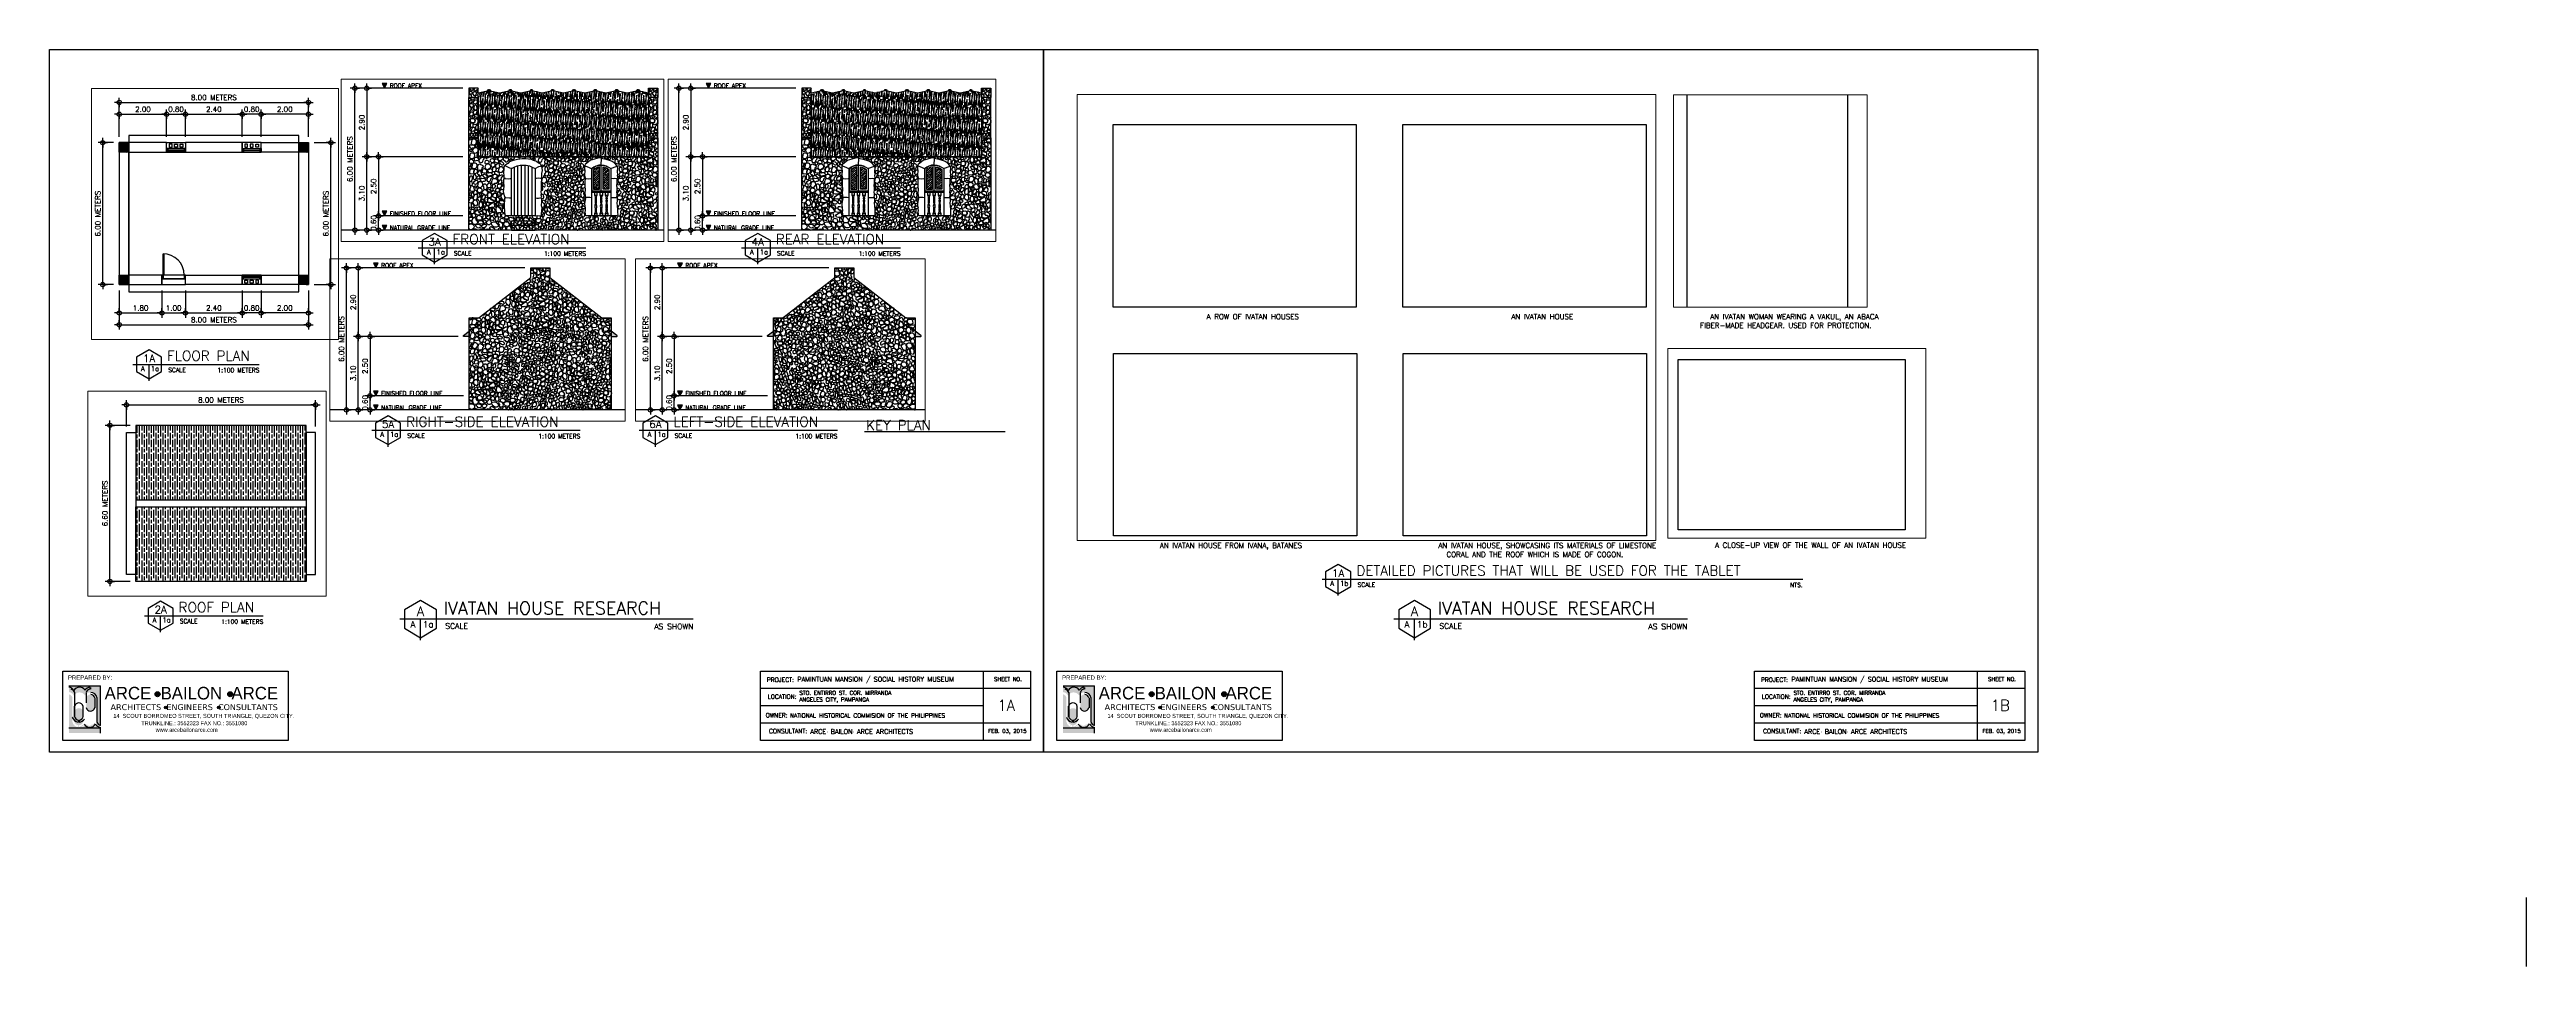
# Paper-space layout 'Layout1' of a CAD drawing. Header units: millimetres. Extents: x 420 to 1468, y -91 to 297.
# The model-space entities are those that its viewports show. They can reach past a viewport. Long polylines and large blocks are cut down to what shows.
import ezdxf
from ezdxf.enums import TextEntityAlignment as Align

# ---------------------------------------------------------------- set-up
doc = ezdxf.new("R2010")
doc.units = ezdxf.units.MM
doc.linetypes.add('HIDDEN', pattern=[9.525, 6.35, -3.175])
for name, color, linetype in [('0-S1', 1, 'Continuous'), ('0-S2', 2, 'Continuous'), ('0-S3', 3, 'Continuous'), ('0-S8', 8, 'Continuous'), ('A-BLOCK', 1, 'Continuous'), ('A-COLUMNS', 5, 'Continuous'), ('A-DIMENSIONS', 30, 'Continuous'), ('A-DOORS', 2, 'Continuous'), ('A-HATCH', 8, 'Continuous'), ('A-TEXT', 7, 'Continuous'), ('A-WALL', 4, 'Continuous'), ('A-WINDOWS', 2, 'Continuous'), ('DOOR DESIGNATION', 2, 'Continuous'), ('S1', 1, 'Continuous'), ('TEXT', 7, 'Continuous')]:
    doc.layers.add(name, color=color, linetype=linetype)
doc.styles.add('CENTURY', font='GOTHIC.TTF')
doc.styles.add('LEROY', font='simplex.shx')
doc.styles.add('VER', font='verdana.ttf')
doc.dimstyles.new('DIM100', dxfattribs={"dimscale": 0, "dimtxt": 220, "dimasz": 180, "dimexe": 220, "dimexo": 250, "dimgap": 1, "dimtad": 1, "dimtoh": 1, "dimlfac": 0.001, "dimzin": 1, "dimdsep": 46, "dimtxsty": 'LEROY', "dimblk1": 'ORIGIN', "dimblk2": 'ORIGIN', "dimsah": 1, "dimcen": 0.18, "dimclrd": 30, "dimclre": 30, "dimclrt": 7, "dimazin": 0, "dimtfac": 1, "dimtix": 1, "dimtmove": 1, "dimatfit": 3, "dimfxl": 1, "dimtvp": 1, "dimtolj": 2, "dimtzin": 0, "dimarcsym": 0})
picture_1 = doc.add_image_def('image2.jpg', size_in_pixel=(960, 720))
picture_2 = doc.add_image_def('image3.jpg', size_in_pixel=(960, 720))
picture_3 = doc.add_image_def('image4.jpg', size_in_pixel=(960, 720))
picture_4 = doc.add_image_def('image5.jpg', size_in_pixel=(960, 720))
picture_5 = doc.add_image_def('image6.jpg', size_in_pixel=(500, 375))
picture_6 = doc.add_image_def('image9.png', size_in_pixel=(640, 957))
pattern_1 = [(45, (-15600, 1290.144), (33.67596, 123.47852), [158.75, -31.75, 0, -31.75])]

# ---------------------------------------------------------------- blocks, each defined once
blk = doc.blocks.new('2h5h25225h')
at = {"layer": 'A-WALL', "color": 8}
blk.add_lwpolyline([(0, 0), (800, 0), (800, -400), (0, -400)], close=True, dxfattribs=at)
at = {"layer": 'A-WALL', "color": 8, "linetype": 'HIDDEN', "ltscale": 0.1}
for points in [[(230, -335), (110, -335), (110, -215), (230, -215)], [(460, -335), (340, -335), (340, -215), (460, -215)], [(570, -335), (690, -335), (690, -215), (570, -215)]]:
    blk.add_lwpolyline(points, close=True, dxfattribs=at)
at = {"layer": 'A-WINDOWS', "color": 8}
blk.add_lwpolyline([(0, 0), (0, -150), (800, -150), (800, 0)], close=True, dxfattribs=at)
at = {"layer": 'A-WINDOWS', "color": 2}
for points in [[(0, -150), (50, -150), (50, 0), (0, 0)], [(800, -150), (750, -150), (750, 0), (800, 0)]]:
    blk.add_lwpolyline(points, close=True, dxfattribs=at)
at = {"layer": 'A-WINDOWS', "color": 1}
blk.add_lwpolyline([(50, -81), (750, -81), (750, -69), (50, -69)], close=True, dxfattribs=at)
blk = doc.blocks.new('1hhqhq4')
at = {"layer": 'A-DOORS', "color": 8}
blk.add_lwpolyline([(0, 0), (0, -150), (1000, -150), (1000, 0)], close=True, dxfattribs=at)
at = {"layer": 'A-DOORS'}
for points in [[(0, 0), (50, 0), (50, -150), (0, -150)], [(1000, 0), (950, 0), (950, -150), (1000, -150)]]:
    blk.add_lwpolyline(points, close=True, dxfattribs=at)
at = {"layer": 'A-DOORS', "color": 1}
blk.add_lwpolyline([(50, 0), (50, 900), (90, 900), (90, 0)], close=True, dxfattribs=at)
at = {"layer": 'A-DOORS', "color": 8}
blk.add_arc((50, 0), 900, 0, 90, dxfattribs=at)
blk = doc.blocks.new('USER ARROW 100')
at = {"layer": 'A-DIMENSIONS'}
for q in [(-200, 0), (200, 0)]:
    blk.add_line((0, 0), q, dxfattribs=at)
for points in [[(0, 0), (0, 200)], [(0, 0), (0, -200)]]:
    blk.add_lwpolyline(points, dxfattribs=at)
blk.add_circle((0, 0), 90, dxfattribs=at)
blk = doc.blocks.new('*D7')
at = {"layer": 'A-DIMENSIONS', "color": 30, "transparency": 16777216}
for p, q in [((10000, 16250), (10000, 17200)), ((10001, 17200), (11999, 17200)), ((12000, 16250), (12000, 17200))]:
    blk.add_line(p, q, dxfattribs=at)
at = {"layer": 'Defpoints', "color": 0, "transparency": 16777216}
for p in [(12000, 17200), (10000, 16000), (12000, 16000)]:
    blk.add_point(p, dxfattribs=at)
at = {"layer": 'A-DIMENSIONS', "color": 30, "transparency": 16777216, "rotation": 180}
blk.add_blockref('USER ARROW 100', (10000, 17200), dxfattribs=at)
at = {"layer": 'A-DIMENSIONS', "color": 30, "transparency": 16777216}
blk.add_blockref('USER ARROW 100', (12000, 17200), dxfattribs=at)
at = {"layer": 'A-DIMENSIONS', "color": 7, "transparency": 16777216, "insert": (11000, 17410), "char_height": 220, "attachment_point": 5, "style": 'LEROY'}
blk.add_mtext('\\A2;2.00', dxfattribs=at)
blk = doc.blocks.new('*D8')
at = {"layer": 'A-DIMENSIONS', "color": 30, "transparency": 16777216}
for p, q in [((10000, 16250), (10000, 17700)), ((10001, 17700), (17999, 17700)), ((18000, 16250), (18000, 17700))]:
    blk.add_line(p, q, dxfattribs=at)
at = {"layer": 'Defpoints', "color": 0, "transparency": 16777216}
for p in [(18000, 17700), (10000, 16000), (18000, 16000)]:
    blk.add_point(p, dxfattribs=at)
at = {"layer": 'A-DIMENSIONS', "color": 30, "transparency": 16777216, "rotation": 180}
blk.add_blockref('USER ARROW 100', (10000, 17700), dxfattribs=at)
at = {"layer": 'A-DIMENSIONS', "color": 30, "transparency": 16777216}
blk.add_blockref('USER ARROW 100', (18000, 17700), dxfattribs=at)
at = {"layer": 'A-DIMENSIONS', "color": 7, "transparency": 16777216, "insert": (14000, 17910), "char_height": 220, "attachment_point": 5, "style": 'LEROY'}
blk.add_mtext('\\A2;8.00 METERS', dxfattribs=at)
blk = doc.blocks.new('*D9')
at = {"layer": 'A-DIMENSIONS', "color": 30, "transparency": 16777216}
for p, q in [((11999, 17200), (11998, 17200)), ((12000, 16250), (12000, 17200)), ((12000, 17200), (12800, 17200)), ((12800, 16250), (12800, 17200)), ((12801, 17200), (12802, 17200))]:
    blk.add_line(p, q, dxfattribs=at)
at = {"layer": 'Defpoints', "color": 0, "transparency": 16777216}
for p in [(12800, 17200), (12000, 16000), (12800, 16000)]:
    blk.add_point(p, dxfattribs=at)
at = {"layer": 'A-DIMENSIONS', "color": 30, "transparency": 16777216}
blk.add_blockref('USER ARROW 100', (12000, 17200), dxfattribs=at)
at = {"layer": 'A-DIMENSIONS', "color": 30, "transparency": 16777216, "rotation": 180}
blk.add_blockref('USER ARROW 100', (12800, 17200), dxfattribs=at)
at = {"layer": 'A-DIMENSIONS', "color": 7, "transparency": 16777216, "insert": (12400, 17410), "char_height": 220, "attachment_point": 5, "style": 'LEROY'}
blk.add_mtext('\\A2;0.80', dxfattribs=at)
blk = doc.blocks.new('*D10')
at = {"layer": 'A-DIMENSIONS', "color": 30, "transparency": 16777216}
for p, q in [((12800, 16250), (12800, 17200)), ((12801, 17200), (15199, 17200)), ((15200, 16250), (15200, 17200))]:
    blk.add_line(p, q, dxfattribs=at)
at = {"layer": 'Defpoints', "color": 0, "transparency": 16777216}
for p in [(15200, 17200), (12800, 16000), (15200, 16000)]:
    blk.add_point(p, dxfattribs=at)
at = {"layer": 'A-DIMENSIONS', "color": 30, "transparency": 16777216, "rotation": 180}
blk.add_blockref('USER ARROW 100', (12800, 17200), dxfattribs=at)
at = {"layer": 'A-DIMENSIONS', "color": 30, "transparency": 16777216}
blk.add_blockref('USER ARROW 100', (15200, 17200), dxfattribs=at)
at = {"layer": 'A-DIMENSIONS', "color": 7, "transparency": 16777216, "insert": (14000, 17410), "char_height": 220, "attachment_point": 5, "style": 'LEROY'}
blk.add_mtext('\\A2;2.40', dxfattribs=at)
blk = doc.blocks.new('*D11')
at = {"layer": 'A-DIMENSIONS', "color": 30, "transparency": 16777216}
for p, q in [((16000, 16250), (16000, 17200)), ((17999, 17200), (16001, 17200)), ((18000, 16250), (18000, 17200))]:
    blk.add_line(p, q, dxfattribs=at)
at = {"layer": 'Defpoints', "color": 0, "transparency": 16777216}
for p in [(16000, 17200), (16000, 16000), (18000, 16000)]:
    blk.add_point(p, dxfattribs=at)
at = {"layer": 'A-DIMENSIONS', "color": 30, "transparency": 16777216, "rotation": 180}
blk.add_blockref('USER ARROW 100', (16000, 17200), dxfattribs=at)
at = {"layer": 'A-DIMENSIONS', "color": 30, "transparency": 16777216}
blk.add_blockref('USER ARROW 100', (18000, 17200), dxfattribs=at)
at = {"layer": 'A-DIMENSIONS', "color": 7, "transparency": 16777216, "insert": (17000, 17410), "char_height": 220, "attachment_point": 5, "style": 'LEROY'}
blk.add_mtext('\\A2;2.00', dxfattribs=at)
blk = doc.blocks.new('*D12')
at = {"layer": 'A-DIMENSIONS', "color": 30, "transparency": 16777216}
for p, q in [((15199, 17200), (15198, 17200)), ((15200, 16250), (15200, 17200)), ((16000, 17200), (15200, 17200)), ((16000, 16250), (16000, 17200)), ((16001, 17200), (16002, 17200))]:
    blk.add_line(p, q, dxfattribs=at)
at = {"layer": 'Defpoints', "color": 0, "transparency": 16777216}
for p in [(15200, 17200), (15200, 16000), (16000, 16000)]:
    blk.add_point(p, dxfattribs=at)
at = {"layer": 'A-DIMENSIONS', "color": 30, "transparency": 16777216}
blk.add_blockref('USER ARROW 100', (15200, 17200), dxfattribs=at)
at = {"layer": 'A-DIMENSIONS', "color": 30, "transparency": 16777216, "rotation": 180}
blk.add_blockref('USER ARROW 100', (16000, 17200), dxfattribs=at)
at = {"layer": 'A-DIMENSIONS', "color": 7, "transparency": 16777216, "insert": (15600, 17410), "char_height": 220, "attachment_point": 5, "style": 'LEROY'}
blk.add_mtext('\\A2;0.80', dxfattribs=at)
blk = doc.blocks.new('*D13')
at = {"layer": 'A-DIMENSIONS', "color": 30, "transparency": 16777216}
for p, q in [((10000, 9750), (10000, 8800)), ((11800, 9750), (11800, 8800)), ((10001, 8800), (11799, 8800))]:
    blk.add_line(p, q, dxfattribs=at)
at = {"layer": 'Defpoints', "color": 0, "transparency": 16777216}
for p in [(10000, 10000), (11800, 10000), (11800, 8800)]:
    blk.add_point(p, dxfattribs=at)
at = {"layer": 'A-DIMENSIONS', "color": 30, "transparency": 16777216, "rotation": 180}
blk.add_blockref('USER ARROW 100', (10000, 8800), dxfattribs=at)
at = {"layer": 'A-DIMENSIONS', "color": 30, "transparency": 16777216}
blk.add_blockref('USER ARROW 100', (11800, 8800), dxfattribs=at)
at = {"layer": 'A-DIMENSIONS', "color": 7, "transparency": 16777216, "insert": (10900, 9010), "char_height": 220, "attachment_point": 5, "style": 'LEROY'}
blk.add_mtext('\\A2;1.80', dxfattribs=at)
blk = doc.blocks.new('*D14')
at = {"layer": 'A-DIMENSIONS', "color": 30, "transparency": 16777216}
for p, q in [((10000, 9750), (10000, 8300)), ((18000, 9750), (18000, 8300)), ((10001, 8300), (17999, 8300))]:
    blk.add_line(p, q, dxfattribs=at)
at = {"layer": 'Defpoints', "color": 0, "transparency": 16777216}
for p in [(10000, 10000), (18000, 10000), (18000, 8300)]:
    blk.add_point(p, dxfattribs=at)
at = {"layer": 'A-DIMENSIONS', "color": 30, "transparency": 16777216, "rotation": 180}
blk.add_blockref('USER ARROW 100', (10000, 8300), dxfattribs=at)
at = {"layer": 'A-DIMENSIONS', "color": 30, "transparency": 16777216}
blk.add_blockref('USER ARROW 100', (18000, 8300), dxfattribs=at)
at = {"layer": 'A-DIMENSIONS', "color": 7, "transparency": 16777216, "insert": (14000, 8510), "char_height": 220, "attachment_point": 5, "style": 'LEROY'}
blk.add_mtext('\\A2;8.00 METERS', dxfattribs=at)
blk = doc.blocks.new('*D15')
at = {"layer": 'A-DIMENSIONS', "color": 30, "transparency": 16777216}
for p, q in [((11800, 9750), (11800, 8800)), ((12800, 9750), (12800, 8800)), ((11801, 8800), (12799, 8800))]:
    blk.add_line(p, q, dxfattribs=at)
at = {"layer": 'Defpoints', "color": 0, "transparency": 16777216}
for p in [(11800, 10000), (12800, 10000), (12800, 8800)]:
    blk.add_point(p, dxfattribs=at)
at = {"layer": 'A-DIMENSIONS', "color": 30, "transparency": 16777216, "rotation": 180}
blk.add_blockref('USER ARROW 100', (11800, 8800), dxfattribs=at)
at = {"layer": 'A-DIMENSIONS', "color": 30, "transparency": 16777216}
blk.add_blockref('USER ARROW 100', (12800, 8800), dxfattribs=at)
at = {"layer": 'A-DIMENSIONS', "color": 7, "transparency": 16777216, "insert": (12300, 9010), "char_height": 220, "attachment_point": 5, "style": 'LEROY'}
blk.add_mtext('\\A2;1.00', dxfattribs=at)
blk = doc.blocks.new('*D16')
at = {"layer": 'A-DIMENSIONS', "color": 30, "transparency": 16777216}
for p, q in [((12800, 9750), (12800, 8800)), ((15200, 9750), (15200, 8800)), ((12801, 8800), (15199, 8800))]:
    blk.add_line(p, q, dxfattribs=at)
at = {"layer": 'Defpoints', "color": 0, "transparency": 16777216}
for p in [(12800, 10000), (15200, 10000), (15200, 8800)]:
    blk.add_point(p, dxfattribs=at)
at = {"layer": 'A-DIMENSIONS', "color": 30, "transparency": 16777216, "rotation": 180}
blk.add_blockref('USER ARROW 100', (12800, 8800), dxfattribs=at)
at = {"layer": 'A-DIMENSIONS', "color": 30, "transparency": 16777216}
blk.add_blockref('USER ARROW 100', (15200, 8800), dxfattribs=at)
at = {"layer": 'A-DIMENSIONS', "color": 7, "transparency": 16777216, "insert": (14000, 9010), "char_height": 220, "attachment_point": 5, "style": 'LEROY'}
blk.add_mtext('\\A2;2.40', dxfattribs=at)
blk = doc.blocks.new('*D17')
at = {"layer": 'A-DIMENSIONS', "color": 30, "transparency": 16777216}
for p, q in [((16000, 9750), (16000, 8800)), ((18000, 9750), (18000, 8800)), ((17999, 8800), (16001, 8800))]:
    blk.add_line(p, q, dxfattribs=at)
at = {"layer": 'Defpoints', "color": 0, "transparency": 16777216}
for p in [(16000, 10000), (18000, 10000), (16000, 8800)]:
    blk.add_point(p, dxfattribs=at)
at = {"layer": 'A-DIMENSIONS', "color": 30, "transparency": 16777216, "rotation": 180}
blk.add_blockref('USER ARROW 100', (16000, 8800), dxfattribs=at)
at = {"layer": 'A-DIMENSIONS', "color": 30, "transparency": 16777216}
blk.add_blockref('USER ARROW 100', (18000, 8800), dxfattribs=at)
at = {"layer": 'A-DIMENSIONS', "color": 7, "transparency": 16777216, "insert": (17000, 9010), "char_height": 220, "attachment_point": 5, "style": 'LEROY'}
blk.add_mtext('\\A2;2.00', dxfattribs=at)
blk = doc.blocks.new('*D18')
at = {"layer": 'A-DIMENSIONS', "color": 30, "transparency": 16777216}
for p, q in [((15200, 9750), (15200, 8800)), ((16000, 9750), (16000, 8800)), ((15199, 8800), (15198, 8800)), ((16000, 8800), (15200, 8800)), ((16001, 8800), (16002, 8800))]:
    blk.add_line(p, q, dxfattribs=at)
at = {"layer": 'Defpoints', "color": 0, "transparency": 16777216}
for p in [(15200, 10000), (16000, 10000), (15200, 8800)]:
    blk.add_point(p, dxfattribs=at)
at = {"layer": 'A-DIMENSIONS', "color": 30, "transparency": 16777216}
blk.add_blockref('USER ARROW 100', (15200, 8800), dxfattribs=at)
at = {"layer": 'A-DIMENSIONS', "color": 30, "transparency": 16777216, "rotation": 180}
blk.add_blockref('USER ARROW 100', (16000, 8800), dxfattribs=at)
at = {"layer": 'A-DIMENSIONS', "color": 7, "transparency": 16777216, "insert": (15600, 9010), "char_height": 220, "attachment_point": 5, "style": 'LEROY'}
blk.add_mtext('\\A2;0.80', dxfattribs=at)
blk = doc.blocks.new('*D19')
at = {"layer": 'A-DIMENSIONS', "color": 30, "transparency": 16777216}
for p, q in [((9750, 16000), (9300, 16000)), ((9300, 10001), (9300, 15999)), ((9750, 10000), (9300, 10000))]:
    blk.add_line(p, q, dxfattribs=at)
at = {"layer": 'Defpoints', "color": 0, "transparency": 16777216}
for p in [(9300, 16000), (10000, 16000), (10000, 10000)]:
    blk.add_point(p, dxfattribs=at)
at = {"layer": 'A-DIMENSIONS', "color": 30, "transparency": 16777216}
for p, rotation in [((9300, 16000), 90), ((9300, 10000), 270)]:
    blk.add_blockref('USER ARROW 100', p, dxfattribs=dict(at, rotation=rotation))
at = {"layer": 'A-DIMENSIONS', "color": 7, "transparency": 16777216, "insert": (9090, 13000), "char_height": 220, "attachment_point": 5, "rotation": 90, "style": 'LEROY'}
blk.add_mtext('\\A2;6.00 METERS', dxfattribs=at)
blk = doc.blocks.new('*D20')
at = {"layer": 'A-DIMENSIONS', "color": 30, "transparency": 16777216}
for p, q in [((18250, 16000), (18950, 16000)), ((18950, 10001), (18950, 15999)), ((18250, 10000), (18950, 10000))]:
    blk.add_line(p, q, dxfattribs=at)
at = {"layer": 'Defpoints', "color": 0, "transparency": 16777216}
for p in [(18000, 16000), (18950, 16000), (18000, 10000)]:
    blk.add_point(p, dxfattribs=at)
at = {"layer": 'A-DIMENSIONS', "color": 30, "transparency": 16777216}
for p, rotation in [((18950, 16000), 90), ((18950, 10000), 270)]:
    blk.add_blockref('USER ARROW 100', p, dxfattribs=dict(at, rotation=rotation))
at = {"layer": 'A-DIMENSIONS', "color": 7, "transparency": 16777216, "insert": (18740, 13000), "char_height": 220, "attachment_point": 5, "rotation": 90, "style": 'LEROY'}
blk.add_mtext('\\A2;6.00 METERS', dxfattribs=at)
blk = doc.blocks.new('*D21')
at = {"layer": 'A-DIMENSIONS', "color": 30, "transparency": 16777216}
for p, q in [((5180, -2939), (5180, 3059)), ((9750, 3060), (5180, 3060)), ((9750, -2940), (5180, -2940))]:
    blk.add_line(p, q, dxfattribs=at)
at = {"layer": 'Defpoints', "color": 0, "transparency": 16777216}
for p in [(5180, 3060), (10000, 3060), (10000, -2940)]:
    blk.add_point(p, dxfattribs=at)
at = {"layer": 'A-DIMENSIONS', "color": 30, "transparency": 16777216}
for p, rotation in [((5180, 3060), 90), ((5180, -2940), 270)]:
    blk.add_blockref('USER ARROW 100', p, dxfattribs=dict(at, rotation=rotation))
at = {"layer": 'A-DIMENSIONS', "color": 7, "transparency": 16777216, "insert": (4970, 60), "char_height": 220, "attachment_point": 5, "rotation": 90, "style": 'LEROY'}
blk.add_mtext('\\A2;6.00 METERS', dxfattribs=at)
blk = doc.blocks.new('*D22')
at = {"layer": 'A-DIMENSIONS', "color": 30, "transparency": 16777216}
for p, q in [((6180, -2339), (6180, -2338)), ((9750, -2340), (6180, -2340)), ((6180, -2940), (6180, -2340)), ((9750, -2940), (6180, -2940)), ((6180, -2941), (6180, -2942))]:
    blk.add_line(p, q, dxfattribs=at)
at = {"layer": 'Defpoints', "color": 0, "transparency": 16777216}
for p in [(6180, -2340), (10000, -2340), (10000, -2940)]:
    blk.add_point(p, dxfattribs=at)
at = {"layer": 'A-DIMENSIONS', "color": 30, "transparency": 16777216}
for p, rotation in [((6180, -2340), 270), ((6180, -2940), 90)]:
    blk.add_blockref('USER ARROW 100', p, dxfattribs=dict(at, rotation=rotation))
at = {"layer": 'A-DIMENSIONS', "color": 7, "transparency": 16777216, "insert": (5971, -2640), "char_height": 220, "attachment_point": 5, "rotation": 90, "style": 'LEROY'}
blk.add_mtext('\\A2;0.60', dxfattribs=at)
blk = doc.blocks.new('*D23')
at = {"layer": 'A-DIMENSIONS', "color": 30, "transparency": 16777216}
for p, q in [((6180, 159), (6180, -2339)), ((9750, 160), (6180, 160)), ((9750, -2340), (6180, -2340))]:
    blk.add_line(p, q, dxfattribs=at)
at = {"layer": 'Defpoints', "color": 0, "transparency": 16777216}
for p in [(10000, 160), (6180, -2340), (10000, -2340)]:
    blk.add_point(p, dxfattribs=at)
at = {"layer": 'A-DIMENSIONS', "color": 30, "transparency": 16777216}
for p, rotation in [((6180, 160), 90), ((6180, -2340), 270)]:
    blk.add_blockref('USER ARROW 100', p, dxfattribs=dict(at, rotation=rotation))
at = {"layer": 'A-DIMENSIONS', "color": 7, "transparency": 16777216, "insert": (5971, -1090), "char_height": 220, "attachment_point": 5, "rotation": 90, "style": 'LEROY'}
blk.add_mtext('\\A2;2.50', dxfattribs=at)
blk = doc.blocks.new('*D24')
at = {"layer": 'A-DIMENSIONS', "color": 30, "transparency": 16777216}
for p, q in [((9750, 160), (5680, 160)), ((5680, -2939), (5680, 159)), ((9750, -2940), (5680, -2940))]:
    blk.add_line(p, q, dxfattribs=at)
at = {"layer": 'Defpoints', "color": 0, "transparency": 16777216}
for p in [(5680, 160), (10000, 160), (10000, -2940)]:
    blk.add_point(p, dxfattribs=at)
at = {"layer": 'A-DIMENSIONS', "color": 30, "transparency": 16777216}
for p, rotation in [((5680, 160), 90), ((5680, -2940), 270)]:
    blk.add_blockref('USER ARROW 100', p, dxfattribs=dict(at, rotation=rotation))
at = {"layer": 'A-DIMENSIONS', "color": 7, "transparency": 16777216, "insert": (5470, -1390), "char_height": 220, "attachment_point": 5, "rotation": 90, "style": 'LEROY'}
blk.add_mtext('\\A2;3.10', dxfattribs=at)
blk = doc.blocks.new('*D25')
at = {"layer": 'A-DIMENSIONS', "color": 30, "transparency": 16777216}
for p, q in [((5680, 3059), (5680, 161)), ((9750, 3060), (5680, 3060)), ((9750, 160), (5680, 160))]:
    blk.add_line(p, q, dxfattribs=at)
at = {"layer": 'Defpoints', "color": 0, "transparency": 16777216}
for p in [(10000, 3060), (5680, 160), (10000, 160)]:
    blk.add_point(p, dxfattribs=at)
at = {"layer": 'A-DIMENSIONS', "color": 30, "transparency": 16777216}
for p, rotation in [((5680, 3060), 90), ((5680, 160), 270)]:
    blk.add_blockref('USER ARROW 100', p, dxfattribs=dict(at, rotation=rotation))
at = {"layer": 'A-DIMENSIONS', "color": 7, "transparency": 16777216, "insert": (5470, 1610), "char_height": 220, "attachment_point": 5, "rotation": 90, "style": 'LEROY'}
blk.add_mtext('\\A2;2.90', dxfattribs=at)
blk = doc.blocks.new('42h24h24h')
at = {"layer": '0-S1'}
blk.add_lwpolyline([(-31, 255, 0.2711623), (-25, 243, 1), (-25, 228), (-17, 210), (-25, 192, 1), (-25, 177, 0.2711623), (-31, 165), (-60, 105), (-60, 0), (60, 0), (60, 105), (31, 165, 0.2711623), (25, 177, 1), (25, 192), (17, 210), (25, 228, 1), (25, 243, 0.2711623), (31, 255, 0.2711623), (25, 267, 1), (25, 282), (17, 300), (25, 318, 1), (25, 333, 0.178343), (23, 504, -0.1836995), (25, 583, 0.3555556), (25, 628, 0.2711623), (31, 640, 0.2711623), (25, 652, 1), (25, 667), (17, 685), (25, 703, 1), (25, 718, 0.2711623), (31, 730, 0.2711623), (25, 742, 1), (25, 757), (17, 775), (25, 793, 1), (25, 808, 0.2711623), (31, 820), (60, 880), (60, 1000), (-60, 1000), (-60, 880), (-31, 820, 0.2711623), (-25, 808, 1), (-25, 793), (-17, 775), (-25, 757, 1), (-25, 742, 0.2711623), (-31, 730, 0.2711623), (-25, 718, 1), (-25, 703), (-17, 685), (-25, 667, 1), (-25, 652, 0.2711623), (-31, 640, 0.2711623), (-25, 628, 0.3555556), (-25, 583, -0.1836995), (-23, 504, 0.178343), (-25, 333, 1), (-25, 318), (-17, 300), (-25, 282, 1), (-25, 267, 0.2711623)], format="xyb", close=True, dxfattribs=at)
for points in [[(-60, 880), (60, 880)], [(-60, 105), (60, 105)], [(-25, 808), (25, 808)], [(-25, 793), (25, 793)], [(-25, 757), (25, 757)], [(-25, 742), (25, 742)], [(-25, 718), (25, 718)], [(-25, 703), (25, 703)], [(-25, 667), (25, 667)], [(25, 652), (-25, 652)], [(-25, 628), (25, 628)], [(-25, 333), (25, 333)], [(-25, 318), (25, 318)], [(25, 282), (-25, 282)], [(-25, 267), (25, 267)], [(25, 243), (-25, 243)], [(-25, 228), (25, 228)], [(-25, 192), (25, 192)], [(-25, 177), (25, 177)], [(-17, 775), (17, 775)], [(17, 685), (-17, 685)], [(-17, 300), (17, 300)], [(-17, 210), (17, 210)]]:
    blk.add_lwpolyline(points, dxfattribs=at)
blk = doc.blocks.new('4H42H')
at = {"layer": 'A-HATCH'}
h = blk.add_hatch(dxfattribs=at)
h.set_pattern_fill('ANSI36', color=256, scale=20)
h.set_pattern_definition(pattern_1)
edge = h.paths.add_edge_path()
edge.add_line((-325, 915), (-325, 75))
edge.add_line((-325, 75), (-75, 75))
edge.add_line((-75, 75), (-75, 1020))
edge.add_arc((0, 492), 533, 98.08401, 127.54433)
h = blk.add_hatch(dxfattribs=at)
h.set_pattern_fill('ANSI36', color=256, scale=20)
h.set_pattern_definition(pattern_1)
edge = h.paths.add_edge_path()
edge.add_line((325, 915), (325, 75))
edge.add_line((325, 75), (75, 75))
edge.add_line((75, 75), (75, 1020))
edge.add_arc((0, 492), 533, 52.45567, 81.91599, ccw=False)
at = {"layer": 'A-WINDOWS'}
for points in [[(-400, 950), (-400, 0), (0, 0), (0, 1100, 0.1813346)], [(400, 950), (400, 0), (0, 0), (0, 1100, -0.1813346)], [(-325, 915), (-325, 75), (-75, 75), (-75, 1020, 0.1292576)], [(325, 915), (325, 75), (75, 75), (75, 1020, -0.1292576)]]:
    blk.add_lwpolyline(points, format="xyb", close=True, dxfattribs=at)
blk = doc.blocks.new('24H24HT')
at = {"layer": 'A-DOORS'}
blk.add_lwpolyline([(-500, 2000, -0.3), (500, 2000), (500, 0), (-500, 0)], format="xyb", close=True, dxfattribs=at)
at = {"layer": 'A-DOORS', "color": 8}
for points in [[(-225, 0), (-225, 2122)], [(-75, 0), (-75, 2147)], [(75, 0), (75, 2147)], [(225, 0), (225, 2122)], [(-375, 0), (-375, 2069)], [(375, 0), (375, 2069)]]:
    blk.add_lwpolyline(points, dxfattribs=at)
blk = doc.blocks.new('2HH245H')
at = {"layer": '0-S8', "color": 8}
for points in [[(44, 3812), (76, 3827), (94, 3850), (80, 3877), (62, 3884), (42, 3884), (24, 3870), (13, 3860), (11, 3846), (17, 3832), (22, 3825)], [(87, 3463), (106, 3457), (164, 3485), (212, 3485), (266, 3504), (266, 3535), (217, 3586), (166, 3594), (90, 3580), (66, 3605), (17, 3580), (17, 3553), (41, 3503)], [(44, 3181), (22, 3074), (82, 3028), (168, 3023), (232, 3084), (254, 3152), (235, 3223), (179, 3255), (112, 3255), (71, 3233)], [(85, 3419), (107, 3407), (121, 3380), (121, 3334), (103, 3307), (67, 3323), (42, 3352), (49, 3385), (53, 3410)], [(123, 3827), (155, 3841), (173, 3865), (159, 3892), (141, 3898), (122, 3898), (104, 3884), (92, 3875), (90, 3861), (97, 3846), (102, 3839)], [(118, 3765), (96, 3659), (156, 3612), (241, 3608), (306, 3669), (328, 3736), (309, 3807), (252, 3840), (186, 3840), (145, 3817)], [(139, 3388), (171, 3402), (189, 3426), (175, 3453), (157, 3460), (137, 3460), (119, 3446), (108, 3436), (106, 3422), (113, 3408), (118, 3401)], [(211, 3472), (249, 3490), (328, 3490), (372, 3449), (397, 3398), (397, 3344), (364, 3302), (305, 3259), (233, 3244), (194, 3292), (174, 3347), (182, 3407)], [(315, 3616), (337, 3604), (352, 3577), (352, 3532), (333, 3504), (297, 3521), (273, 3549), (279, 3582), (284, 3608)], [(350, 3891), (372, 3879), (386, 3852), (386, 3807), (368, 3779), (332, 3796), (307, 3824), (313, 3857), (318, 3883)], [(7633, 3299), (7621, 3272), (7621, 3229), (7652, 3207), (7701, 3181), (7733, 3173), (7756, 3153), (7784, 3137), (7814, 3137), (7826, 3170), (7826, 3217), (7819, 3263), (7765, 3284), (7708, 3306), (7675, 3306)], [(7675, 3783), (7698, 3770), (7712, 3744), (7712, 3698), (7694, 3671), (7658, 3687), (7633, 3716), (7639, 3749), (7644, 3774)], [(7716, 3304), (7762, 3292), (7792, 3334), (7815, 3334), (7828, 3326), (7844, 3334), (7862, 3365), (7862, 3401), (7857, 3449), (7834, 3487), (7805, 3515), (7750, 3501), (7738, 3451), (7738, 3411), (7716, 3378), (7711, 3333)], [(7717, 3828), (7719, 3799), (7740, 3789), (7761, 3803), (7772, 3821), (7772, 3844), (7772, 3862), (7745, 3871), (7729, 3862), (7723, 3848)], [(7751, 3714), (7828, 3711), (7874, 3652), (7874, 3586), (7848, 3529), (7771, 3565), (7737, 3617), (7737, 3688)], [(7894, 3878), (7848, 3837), (7798, 3791), (7798, 3764), (7823, 3747), (7906, 3737), (7948, 3732), (7990, 3730), (7993, 3788), (7968, 3851), (7938, 3876)], [(14, 2113), (16, 2080), (39, 2071), (66, 2077), (107, 2077), (132, 2103), (156, 2165), (159, 2217), (149, 2256), (133, 2275), (74, 2275), (38, 2259), (24, 2214), (7, 2162)], [(210, 2936), (193, 2890), (179, 2834), (163, 2819), (116, 2816), (83, 2816), (36, 2832), (22, 2862), (12, 2904), (38, 2968), (56, 2995), (87, 3005), (114, 3004), (145, 2986), (171, 2958)], [(54, 2692), (76, 2680), (91, 2653), (91, 2608), (73, 2581), (36, 2597), (12, 2626), (18, 2659), (23, 2684)], [(192, 2581), (225, 2534), (200, 2459), (200, 2412), (181, 2382), (93, 2364), (53, 2381), (43, 2429), (43, 2524), (88, 2575), (161, 2593)], [(84, 2699), (116, 2714), (134, 2737), (120, 2764), (102, 2771), (82, 2771), (64, 2757), (53, 2747), (51, 2734), (57, 2719), (62, 2712)], [(146, 2760), (124, 2654), (184, 2607), (269, 2603), (334, 2664), (356, 2731), (337, 2802), (280, 2835), (214, 2835), (173, 2812)], [(178, 2181), (203, 2153), (240, 2137), (279, 2151), (307, 2177), (317, 2229), (305, 2302), (269, 2347), (219, 2347), (189, 2317), (177, 2264), (177, 2217)], [(216, 2012), (206, 2034), (236, 2071), (295, 2118), (343, 2106), (375, 2064), (375, 2022), (342, 1954), (274, 1931), (224, 1943), (215, 1980), (215, 1999)], [(283, 2584), (330, 2557), (361, 2491), (348, 2452), (324, 2407), (252, 2383), (209, 2406), (209, 2442), (242, 2532), (257, 2571)], [(281, 3085), (320, 3090), (353, 3076), (379, 3048), (402, 3005), (402, 2964), (383, 2936), (319, 2942), (269, 2919), (240, 2941), (234, 3006), (256, 3065)], [(337, 2219), (327, 2202), (341, 2180), (355, 2166), (377, 2166), (411, 2166), (438, 2180), (466, 2210), (474, 2238), (449, 2261), (429, 2281), (396, 2281), (367, 2269), (348, 2256)], [(360, 2379), (388, 2346), (426, 2346), (455, 2330), (481, 2301), (508, 2291), (537, 2308), (551, 2356), (537, 2415), (518, 2455), (499, 2488), (469, 2506), (438, 2506), (416, 2484), (382, 2433), (355, 2419)], [(564, 2740), (591, 2732), (600, 2667), (555, 2626), (537, 2570), (511, 2524), (463, 2540), (396, 2522), (374, 2552), (374, 2615), (360, 2685), (387, 2730), (387, 2777), (433, 2790), (478, 2802), (497, 2777), (539, 2766)], [(527, 3051), (445, 3006), (425, 2929), (441, 2890), (499, 2851), (584, 2892), (602, 2971), (631, 3006), (663, 3044), (629, 3076), (586, 3076)], [(538, 2055), (557, 2049), (615, 2077), (664, 2077), (718, 2096), (718, 2127), (669, 2178), (618, 2185), (542, 2172), (517, 2196), (468, 2171), (468, 2145), (492, 2095)], [(764, 2530), (747, 2485), (733, 2428), (717, 2414), (670, 2410), (637, 2410), (590, 2427), (576, 2457), (567, 2499), (592, 2562), (611, 2589), (641, 2599), (668, 2599), (700, 2580), (725, 2552)], [(617, 2359), (657, 2360), (712, 2338), (739, 2316), (764, 2290), (763, 2261), (763, 2228), (749, 2203), (707, 2203), (672, 2220), (647, 2246), (617, 2265), (574, 2290), (574, 2317), (574, 2339)], [(730, 2956), (770, 2961), (803, 2947), (829, 2918), (851, 2875), (851, 2835), (832, 2807), (768, 2812), (718, 2790), (690, 2812), (684, 2876), (706, 2936)], [(728, 2781), (766, 2799), (845, 2799), (889, 2758), (913, 2707), (913, 2653), (881, 2611), (822, 2568), (750, 2552), (711, 2601), (690, 2656), (699, 2716)], [(822, 2289), (841, 2284), (899, 2311), (947, 2311), (1001, 2330), (1001, 2361), (952, 2413), (901, 2420), (825, 2406), (801, 2431), (752, 2406), (752, 2379), (776, 2329)], [(860, 2248), (777, 2202), (757, 2126), (773, 2086), (831, 2048), (917, 2089), (934, 2168), (964, 2202), (996, 2240), (961, 2273), (918, 2273)], [(827, 2558), (867, 2580), (924, 2600), (973, 2580), (994, 2560), (979, 2519), (994, 2472), (976, 2443), (934, 2429), (889, 2429), (851, 2443), (836, 2465), (811, 2473), (790, 2479), (790, 2507), (796, 2539), (804, 2549)], [(993, 3029), (1025, 3018), (1053, 2991), (1066, 2961), (1053, 2907), (1043, 2866), (1018, 2850), (967, 2850), (928, 2890), (901, 2919), (911, 2979), (927, 3015)], [(995, 2829), (944, 2819), (926, 2770), (925, 2742), (938, 2702), (965, 2676), (996, 2669), (1043, 2679), (1062, 2689), (1084, 2696), (1116, 2749), (1111, 2792), (1093, 2820), (1057, 2831), (1033, 2831)], [(1015, 2168), (990, 2143), (976, 2078), (956, 2046), (952, 1974), (997, 1943), (1069, 1950), (1099, 1987), (1140, 1985), (1157, 1985), (1181, 1988), (1217, 2026), (1221, 2083), (1194, 2119), (1180, 2138), (1149, 2161), (1108, 2173), (1062, 2173)], [(1020, 2471), (999, 2529), (999, 2578), (1019, 2639), (1075, 2679), (1110, 2700), (1142, 2648), (1142, 2608), (1154, 2562), (1132, 2500), (1116, 2481), (1066, 2470)], [(1076, 2347), (1025, 2338), (1007, 2288), (1006, 2260), (1019, 2221), (1046, 2195), (1077, 2188), (1124, 2198), (1143, 2208), (1165, 2215), (1197, 2267), (1192, 2310), (1174, 2339), (1138, 2349), (1114, 2349)], [(1192, 3013), (1213, 2992), (1243, 2960), (1256, 2912), (1266, 2878), (1249, 2859), (1208, 2833), (1135, 2853), (1099, 2873), (1086, 2938), (1095, 2983), (1130, 3006)], [(1100, 2467), (1088, 2441), (1088, 2398), (1119, 2375), (1168, 2350), (1200, 2341), (1223, 2321), (1251, 2305), (1281, 2305), (1293, 2339), (1293, 2386), (1286, 2432), (1232, 2452), (1176, 2474), (1142, 2474)], [(1158, 2602), (1137, 2661), (1137, 2710), (1157, 2771), (1213, 2811), (1248, 2832), (1280, 2780), (1280, 2740), (1292, 2693), (1270, 2632), (1254, 2613), (1204, 2601)], [(1311, 2298), (1228, 2253), (1208, 2176), (1224, 2137), (1282, 2098), (1368, 2139), (1385, 2218), (1415, 2253), (1447, 2291), (1412, 2323), (1369, 2323)], [(1325, 2119), (1277, 2082), (1236, 2023), (1237, 1981), (1291, 1963), (1321, 1963), (1380, 1979), (1395, 2025), (1411, 2075), (1381, 2113), (1363, 2121)], [(1257, 2962), (1238, 3026), (1256, 3070), (1311, 3099), (1392, 3099), (1447, 3054), (1421, 2984), (1373, 2939), (1373, 2939), (1299, 2930)], [(1267, 2598), (1244, 2491), (1304, 2445), (1390, 2440), (1454, 2501), (1476, 2569), (1457, 2640), (1401, 2672), (1334, 2672), (1293, 2650)], [(1320, 2907), (1360, 2907), (1415, 2886), (1443, 2863), (1468, 2837), (1467, 2808), (1467, 2776), (1453, 2751), (1410, 2751), (1376, 2767), (1351, 2794), (1320, 2812), (1278, 2837), (1278, 2865), (1278, 2887)], [(1461, 2971), (1522, 2936), (1545, 2888), (1616, 2888), (1662, 2927), (1693, 2971), (1693, 3019), (1669, 3048), (1598, 3048), (1558, 3048), (1503, 3067), (1467, 3055), (1453, 3028)], [(1752, 2926), (1784, 2941), (1802, 2964), (1788, 2991), (1770, 2998), (1750, 2998), (1732, 2984), (1721, 2974), (1719, 2961), (1726, 2946), (1731, 2939)], [(2764, 2957), (2796, 2972), (2814, 2995), (2800, 3022), (2782, 3029), (2762, 3029), (2745, 3015), (2733, 3005), (2731, 2992), (2738, 2977), (2743, 2970)], [(3030, 3062), (2947, 3016), (2928, 2939), (2944, 2900), (3002, 2862), (3087, 2902), (3104, 2981), (3134, 3016), (3166, 3054), (3131, 3086), (3088, 3086)], [(3092, 2147), (3070, 2040), (3130, 1994), (3216, 1989), (3280, 2050), (3302, 2118), (3283, 2189), (3227, 2221), (3160, 2221), (3119, 2199)], [(3115, 2669), (3147, 2684), (3165, 2707), (3151, 2734), (3133, 2741), (3113, 2741), (3096, 2727), (3084, 2717), (3082, 2703), (3089, 2689), (3094, 2682)], [(3191, 2231), (3223, 2246), (3241, 2269), (3227, 2296), (3209, 2303), (3190, 2303), (3172, 2289), (3160, 2279), (3158, 2266), (3165, 2251), (3170, 2244)], [(3213, 3000), (3245, 3015), (3262, 3038), (3248, 3065), (3231, 3072), (3211, 3072), (3193, 3058), (3182, 3048), (3179, 3035), (3186, 3020), (3191, 3013)], [(3227, 2808), (3194, 2776), (3194, 2735), (3218, 2695), (3236, 2683), (3274, 2697), (3303, 2721), (3313, 2756), (3296, 2799), (3254, 2807)], [(3255, 2974), (3218, 2935), (3203, 2895), (3203, 2853), (3239, 2831), (3276, 2821), (3317, 2821), (3331, 2872), (3331, 2922), (3331, 2951), (3271, 2976)], [(3219, 2623), (3209, 2602), (3209, 2566), (3213, 2527), (3248, 2514), (3280, 2498), (3312, 2483), (3344, 2500), (3355, 2516), (3344, 2573), (3344, 2597), (3344, 2634), (3306, 2663), (3268, 2673), (3239, 2654), (3228, 2646)], [(3261, 2472), (3344, 2472), (3364, 2439), (3364, 2367), (3343, 2316), (3266, 2286), (3226, 2320), (3212, 2362), (3212, 2394), (3239, 2415), (3250, 2453)], [(3314, 3087), (3354, 3087), (3409, 3066), (3437, 3044), (3462, 3017), (3461, 2988), (3461, 2956), (3447, 2931), (3404, 2931), (3370, 2947), (3345, 2974), (3314, 2992), (3272, 3017), (3272, 3045), (3272, 3067)], [(3378, 2904), (3346, 2878), (3324, 2847), (3324, 2797), (3360, 2755), (3388, 2755), (3434, 2791), (3445, 2829), (3430, 2878), (3410, 2887)], [(3338, 2249), (3343, 2316), (3382, 2332), (3422, 2302), (3454, 2263), (3454, 2237), (3400, 2210), (3386, 2210), (3339, 2228)], [(3383, 2575), (3423, 2608), (3470, 2616), (3535, 2602), (3564, 2575), (3574, 2541), (3574, 2492), (3539, 2464), (3513, 2442), (3470, 2426), (3432, 2426), (3397, 2448), (3378, 2483), (3365, 2507), (3365, 2534)], [(3370, 2111), (3404, 2181), (3446, 2218), (3480, 2218), (3515, 2173), (3515, 2138), (3499, 2083), (3456, 2047), (3407, 2032), (3369, 2048)], [(3407, 2643), (3388, 2705), (3407, 2746), (3442, 2772), (3498, 2815), (3537, 2828), (3567, 2781), (3588, 2747), (3557, 2687), (3537, 2649), (3481, 2625), (3443, 2625)], [(3466, 2256), (3471, 2345), (3489, 2402), (3528, 2429), (3562, 2442), (3599, 2402), (3599, 2369), (3628, 2321), (3579, 2291), (3546, 2271), (3503, 2246)], [(3543, 3026), (3590, 2992), (3605, 2955), (3605, 2931), (3582, 2913), (3559, 2878), (3515, 2878), (3500, 2878), (3478, 2926), (3478, 2966), (3478, 3006), (3498, 3029)], [(3558, 2117), (3603, 2095), (3640, 2050), (3631, 2005), (3603, 1975), (3547, 1984), (3503, 2009), (3497, 2033), (3511, 2057), (3527, 2083)], [(3564, 2250), (3528, 2230), (3514, 2198), (3540, 2163), (3558, 2157), (3586, 2148), (3612, 2132), (3637, 2137), (3664, 2164), (3671, 2191), (3675, 2222), (3664, 2242), (3639, 2254), (3592, 2254)], [(3606, 3088), (3571, 3068), (3557, 3036), (3583, 3001), (3600, 2996), (3629, 2986), (3654, 2971), (3679, 2975), (3706, 3002), (3714, 3029), (3718, 3060), (3706, 3080), (3681, 3092), (3635, 3092)], [(3622, 2732), (3583, 2702), (3568, 2662), (3568, 2621), (3592, 2583), (3622, 2561), (3672, 2561), (3700, 2591), (3700, 2645), (3705, 2682), (3686, 2715), (3661, 2728)], [(3623, 2909), (3577, 2887), (3577, 2842), (3588, 2782), (3653, 2759), (3690, 2759), (3757, 2775), (3781, 2828), (3781, 2859), (3763, 2901), (3721, 2919), (3693, 2919)], [(3627, 2452), (3660, 2522), (3702, 2558), (3737, 2558), (3771, 2514), (3771, 2478), (3756, 2424), (3712, 2387), (3663, 2373), (3626, 2389)], [(3695, 2209), (3729, 2279), (3770, 2315), (3805, 2315), (3840, 2270), (3840, 2235), (3824, 2181), (3781, 2144), (3732, 2130), (3694, 2146)], [(3716, 2718), (3720, 2738), (3736, 2753), (3776, 2765), (3785, 2789), (3798, 2839), (3789, 2905), (3808, 2929), (3844, 2929), (3897, 2885), (3912, 2818), (3882, 2727), (3856, 2683), (3777, 2656), (3746, 2677), (3722, 2692)], [(3798, 3050), (3763, 3030), (3749, 2998), (3775, 2963), (3793, 2958), (3821, 2948), (3847, 2933), (3872, 2937), (3899, 2964), (3906, 2991), (3910, 3022), (3899, 3042), (3874, 3054), (3827, 3054)], [(3815, 2458), (3859, 2435), (3897, 2391), (3887, 2346), (3859, 2315), (3803, 2325), (3760, 2350), (3753, 2374), (3767, 2397), (3783, 2424)], [(3822, 2610), (3786, 2590), (3773, 2558), (3799, 2523), (3816, 2518), (3844, 2508), (3870, 2493), (3895, 2497), (3922, 2524), (3930, 2551), (3934, 2582), (3922, 2602), (3897, 2614), (3851, 2614)], [(3883, 2215), (3928, 2192), (3965, 2148), (3956, 2102), (3928, 2072), (3871, 2082), (3828, 2107), (3822, 2131), (3836, 2154), (3852, 2181)], [(3893, 2781), (3932, 2815), (3979, 2823), (4044, 2809), (4073, 2781), (4083, 2748), (4083, 2698), (4049, 2670), (4023, 2649), (3980, 2633), (3942, 2633), (3906, 2655), (3888, 2690), (3875, 2713), (3875, 2741)], [(3907, 2957), (3941, 3026), (3983, 3063), (4017, 3063), (4052, 3018), (4052, 2983), (4036, 2928), (3993, 2892), (3944, 2878), (3906, 2894)], [(3965, 2416), (3908, 2380), (3908, 2323), (3966, 2254), (3992, 2247), (4036, 2296), (4066, 2354), (4051, 2402), (3982, 2417)], [(3975, 2463), (3981, 2552), (3999, 2609), (4037, 2636), (4072, 2649), (4109, 2609), (4109, 2576), (4138, 2527), (4088, 2498), (4055, 2478), (4013, 2453)], [(4056, 2265), (4022, 2243), (4013, 2214), (4013, 2177), (4034, 2155), (4049, 2155), (4084, 2176), (4094, 2188), (4126, 2188), (4142, 2218), (4141, 2250), (4123, 2268), (4091, 2273)], [(4079, 2954), (4112, 3023), (4154, 3060), (4188, 3060), (4223, 3015), (4223, 2980), (4208, 2925), (4164, 2889), (4115, 2875), (4078, 2891)], [(4168, 2509), (4100, 2471), (4078, 2426), (4087, 2402), (4155, 2385), (4200, 2408), (4210, 2463), (4198, 2500)], [(4175, 2216), (4166, 2191), (4146, 2172), (4124, 2163), (4100, 2136), (4103, 2110), (4111, 2094), (4132, 2083), (4155, 2085), (4168, 2101), (4177, 2120), (4184, 2146), (4184, 2164), (4194, 2185), (4200, 2207), (4195, 2221), (4180, 2221)], [(4136, 2659), (4170, 2728), (4212, 2765), (4246, 2765), (4281, 2720), (4281, 2685), (4266, 2630), (4222, 2594), (4173, 2580), (4135, 2596)], [(4219, 2232), (4247, 2220), (4289, 2220), (4317, 2262), (4309, 2292), (4268, 2307), (4250, 2295), (4221, 2265), (4202, 2245)], [(4267, 2959), (4311, 2937), (4349, 2892), (4339, 2847), (4311, 2817), (4255, 2827), (4212, 2851), (4205, 2876), (4219, 2899), (4235, 2925)], [(4211, 2167), (4225, 2200), (4256, 2210), (4286, 2210), (4312, 2188), (4324, 2163), (4324, 2115), (4306, 2044), (4270, 2000), (4228, 2006), (4208, 2058), (4208, 2085), (4218, 2144)], [(4284, 2520), (4241, 2499), (4219, 2452), (4219, 2419), (4274, 2393), (4297, 2393), (4322, 2436), (4322, 2483), (4322, 2513)], [(4324, 2664), (4369, 2642), (4406, 2598), (4397, 2552), (4369, 2522), (4313, 2532), (4270, 2557), (4263, 2581), (4277, 2604), (4293, 2631)], [(4319, 2393), (4284, 2373), (4270, 2341), (4296, 2306), (4314, 2301), (4342, 2291), (4368, 2275), (4393, 2280), (4420, 2307), (4427, 2334), (4431, 2365), (4420, 2385), (4395, 2397), (4348, 2397)], [(4321, 2750), (4318, 2787), (4336, 2826), (4360, 2856), (4387, 2856), (4433, 2856), (4448, 2796), (4448, 2742), (4426, 2682), (4408, 2669), (4350, 2687), (4314, 2699)], [(4385, 2978), (4349, 2958), (4336, 2926), (4362, 2891), (4379, 2885), (4407, 2876), (4433, 2860), (4458, 2865), (4485, 2892), (4493, 2919), (4497, 2950), (4485, 2970), (4460, 2982), (4414, 2982)], [(4387, 2102), (4351, 2082), (4337, 2050), (4363, 2016), (4381, 2010), (4409, 2001), (4435, 1985), (4460, 1990), (4487, 2017), (4495, 2044), (4498, 2074), (4487, 2095), (4462, 2106), (4416, 2106)], [(4380, 2234), (4439, 2256), (4473, 2256), (4512, 2236), (4550, 2198), (4559, 2157), (4520, 2113), (4508, 2113), (4453, 2133), (4378, 2160), (4378, 2187), (4368, 2222)], [(4409, 2576), (4380, 2541), (4371, 2491), (4379, 2459), (4391, 2440), (4413, 2430), (4451, 2436), (4473, 2460), (4479, 2483), (4479, 2519), (4476, 2541), (4457, 2565), (4438, 2579), (4423, 2579)], [(4515, 2441), (4473, 2433), (4448, 2403), (4435, 2372), (4456, 2329), (4491, 2317), (4527, 2328), (4552, 2363), (4568, 2401), (4556, 2430)], [(4501, 2643), (4466, 2612), (4467, 2574), (4487, 2548), (4526, 2540), (4543, 2536), (4565, 2534), (4597, 2545), (4597, 2582), (4599, 2610), (4567, 2640), (4537, 2657)], [(4590, 2194), (4610, 2215), (4610, 2252), (4614, 2283), (4593, 2301), (4573, 2311), (4545, 2311), (4505, 2293), (4500, 2278), (4513, 2251), (4526, 2233), (4543, 2214)], [(4503, 2982), (4536, 3051), (4578, 3088), (4613, 3088), (4647, 3043), (4647, 3008), (4632, 2953), (4588, 2917), (4539, 2903), (4502, 2919)], [(4568, 2846), (4540, 2810), (4531, 2761), (4538, 2729), (4551, 2709), (4572, 2700), (4611, 2705), (4632, 2730), (4638, 2753), (4638, 2789), (4636, 2811), (4617, 2835), (4598, 2849), (4582, 2849)], [(4597, 2530), (4548, 2501), (4546, 2456), (4571, 2433), (4584, 2414), (4581, 2370), (4572, 2346), (4587, 2320), (4609, 2320), (4638, 2320), (4659, 2331), (4676, 2364), (4697, 2404), (4698, 2450), (4686, 2489), (4662, 2512), (4633, 2538)], [(4646, 2238), (4606, 2206), (4594, 2186), (4588, 2146), (4608, 2108), (4631, 2083), (4659, 2072), (4688, 2075), (4716, 2094), (4732, 2134), (4736, 2164), (4718, 2195), (4702, 2222)], [(4675, 2711), (4633, 2703), (4607, 2673), (4595, 2641), (4616, 2599), (4651, 2587), (4686, 2598), (4712, 2633), (4727, 2670), (4715, 2700)], [(4661, 2913), (4625, 2881), (4627, 2843), (4647, 2818), (4685, 2810), (4703, 2806), (4725, 2804), (4756, 2814), (4756, 2852), (4758, 2880), (4727, 2910), (4697, 2927)], [(4651, 2254), (4679, 2242), (4721, 2242), (4749, 2284), (4741, 2314), (4700, 2329), (4682, 2318), (4653, 2287), (4634, 2267)], [(4750, 2464), (4769, 2484), (4769, 2521), (4774, 2553), (4753, 2570), (4732, 2581), (4704, 2581), (4665, 2562), (4660, 2548), (4673, 2521), (4686, 2502), (4703, 2484)], [(4755, 2104), (4718, 2061), (4683, 2030), (4683, 1963), (4718, 1936), (4752, 1927), (4789, 1927), (4815, 1955), (4838, 1980), (4848, 2019), (4842, 2055), (4821, 2079), (4800, 2102)], [(4704, 2943), (4733, 2931), (4775, 2931), (4803, 2973), (4795, 3003), (4754, 3018), (4736, 3007), (4707, 2976), (4688, 2957)], [(4756, 2799), (4708, 2770), (4705, 2726), (4730, 2703), (4743, 2684), (4740, 2640), (4732, 2616), (4747, 2590), (4768, 2590), (4797, 2590), (4818, 2601), (4836, 2634), (4856, 2674), (4858, 2720), (4846, 2759), (4821, 2782), (4793, 2808)], [(4822, 2308), (4780, 2279), (4750, 2258), (4743, 2234), (4742, 2195), (4755, 2156), (4780, 2141), (4817, 2138), (4857, 2154), (4875, 2175), (4886, 2208), (4886, 2241), (4870, 2274), (4865, 2286), (4842, 2297)], [(4814, 2962), (4847, 3032), (4889, 3069), (4924, 3069), (4958, 3024), (4958, 2988), (4943, 2934), (4899, 2898), (4850, 2883), (4813, 2899)], [(4987, 2990), (5009, 2978), (5024, 2951), (5024, 2905), (5006, 2878), (4970, 2894), (4945, 2923), (4951, 2956), (4956, 2981)], [(5019, 3090), (5041, 3078), (5056, 3051), (5056, 3006), (5037, 2979), (5001, 2995), (4977, 3024), (4983, 3057), (4988, 3082)], [(5937, 3079), (5959, 3067), (5974, 3040), (5974, 2995), (5955, 2967), (5919, 2984), (5895, 3012), (5901, 3045), (5906, 3071)], [(6108, 3079), (6130, 3067), (6145, 3040), (6145, 2995), (6126, 2967), (6090, 2984), (6065, 3012), (6072, 3045), (6076, 3071)], [(6187, 2947), (6177, 2927), (6177, 2890), (6181, 2851), (6216, 2838), (6248, 2823), (6280, 2808), (6312, 2824), (6324, 2840), (6313, 2897), (6313, 2922), (6313, 2959), (6274, 2987), (6237, 2998), (6207, 2978), (6196, 2971)], [(6331, 2202), (6363, 2217), (6381, 2240), (6367, 2267), (6349, 2274), (6329, 2274), (6312, 2260), (6300, 2250), (6298, 2236), (6305, 2222), (6310, 2215)], [(6330, 2158), (6370, 2192), (6417, 2200), (6482, 2186), (6511, 2159), (6521, 2125), (6521, 2076), (6486, 2047), (6460, 2026), (6418, 2010), (6379, 2010), (6344, 2032), (6325, 2067), (6312, 2091), (6312, 2118)], [(6370, 2786), (6337, 2754), (6337, 2714), (6361, 2673), (6379, 2661), (6417, 2676), (6446, 2700), (6456, 2735), (6439, 2777), (6397, 2786)], [(6398, 2952), (6361, 2914), (6346, 2873), (6346, 2831), (6382, 2809), (6419, 2799), (6460, 2799), (6474, 2851), (6474, 2901), (6474, 2930), (6413, 2954)], [(6362, 2601), (6352, 2581), (6352, 2544), (6356, 2505), (6391, 2492), (6423, 2477), (6455, 2461), (6486, 2478), (6498, 2494), (6487, 2551), (6487, 2576), (6487, 2613), (6449, 2641), (6411, 2651), (6382, 2632), (6370, 2625)], [(6404, 2450), (6487, 2450), (6507, 2418), (6507, 2345), (6486, 2295), (6409, 2264), (6369, 2298), (6355, 2341), (6355, 2373), (6382, 2393), (6393, 2431)], [(6457, 3065), (6497, 3066), (6552, 3044), (6580, 3022), (6605, 2996), (6604, 2967), (6604, 2934), (6590, 2909), (6547, 2909), (6513, 2926), (6488, 2953), (6457, 2971), (6415, 2996), (6415, 3023), (6415, 3045)], [(6521, 2883), (6489, 2857), (6467, 2825), (6467, 2776), (6503, 2733), (6531, 2733), (6577, 2769), (6588, 2807), (6573, 2856), (6553, 2865)], [(6481, 2227), (6486, 2295), (6525, 2310), (6565, 2280), (6597, 2241), (6597, 2215), (6543, 2188), (6529, 2188), (6482, 2206)], [(6526, 2553), (6566, 2586), (6613, 2594), (6678, 2580), (6707, 2553), (6717, 2520), (6717, 2470), (6682, 2442), (6656, 2421), (6613, 2404), (6575, 2404), (6540, 2427), (6521, 2461), (6508, 2485), (6508, 2513)], [(6550, 2621), (6531, 2684), (6550, 2724), (6585, 2751), (6641, 2793), (6680, 2806), (6710, 2760), (6731, 2726), (6700, 2665), (6680, 2628), (6624, 2604), (6586, 2604)], [(6574, 2036), (6607, 2105), (6649, 2142), (6684, 2142), (6718, 2097), (6718, 2062), (6703, 2007), (6660, 1971), (6611, 1957), (6573, 1973)], [(6609, 2235), (6614, 2323), (6632, 2380), (6670, 2407), (6705, 2420), (6742, 2380), (6742, 2347), (6771, 2299), (6722, 2269), (6689, 2250), (6646, 2224)], [(6686, 3004), (6733, 2971), (6748, 2934), (6748, 2909), (6725, 2891), (6702, 2857), (6658, 2857), (6643, 2857), (6621, 2904), (6621, 2944), (6621, 2984), (6641, 3007)], [(6709, 2238), (6731, 2226), (6745, 2199), (6745, 2154), (6727, 2126), (6691, 2143), (6666, 2171), (6672, 2204), (6677, 2230)], [(6813, 2967), (6758, 2993), (6713, 2993), (6700, 3021), (6725, 3060), (6770, 3091), (6809, 3091), (6836, 3067), (6821, 3036), (6843, 3008), (6831, 2978)], [(6764, 2710), (6726, 2681), (6711, 2641), (6711, 2599), (6735, 2561), (6764, 2540), (6815, 2540), (6843, 2569), (6843, 2623), (6848, 2661), (6829, 2693), (6804, 2706)], [(6766, 2888), (6720, 2865), (6720, 2820), (6731, 2760), (6796, 2737), (6833, 2737), (6900, 2753), (6924, 2806), (6924, 2837), (6905, 2879), (6864, 2898), (6836, 2898)], [(6758, 2128), (6755, 2164), (6773, 2203), (6798, 2234), (6825, 2234), (6871, 2234), (6885, 2173), (6885, 2119), (6863, 2059), (6846, 2046), (6787, 2064), (6752, 2076)], [(6770, 2430), (6803, 2500), (6845, 2537), (6880, 2537), (6914, 2492), (6914, 2457), (6899, 2402), (6855, 2366), (6806, 2351), (6769, 2367)], [(7072, 3053), (7034, 3066), (7008, 3093), (6975, 3082), (6942, 3051), (6938, 3021), (6891, 3004), (6859, 2974), (6871, 2949), (6940, 2921), (7002, 2929), (7044, 2987), (7079, 3036)], [(6859, 2696), (6863, 2717), (6879, 2731), (6919, 2743), (6928, 2767), (6941, 2817), (6932, 2883), (6951, 2907), (6987, 2907), (7040, 2863), (7055, 2797), (7025, 2706), (6999, 2662), (6920, 2635), (6888, 2655), (6865, 2671)], [(6924, 2288), (6888, 2268), (6875, 2236), (6901, 2201), (6918, 2195), (6946, 2186), (6972, 2170), (6997, 2175), (7024, 2202), (7032, 2229), (7035, 2260), (7024, 2280), (6999, 2292), (6953, 2292)], [(6945, 2609), (6909, 2589), (6896, 2557), (6922, 2522), (6939, 2516), (6967, 2507), (6993, 2491), (7018, 2496), (7045, 2523), (7053, 2550), (7057, 2581), (7045, 2601), (7020, 2613), (6974, 2613)], [(6958, 2436), (7002, 2414), (7040, 2369), (7030, 2324), (7002, 2294), (6946, 2303), (6903, 2328), (6896, 2352), (6910, 2376), (6926, 2402)], [(6981, 2114), (7003, 2102), (7017, 2076), (7017, 2030), (6999, 2003), (6963, 2019), (6938, 2048), (6944, 2081), (6949, 2106)], [(7048, 2329), (7036, 2460), (7099, 2532), (7185, 2504), (7212, 2475), (7235, 2434), (7248, 2381), (7199, 2336), (7101, 2322)], [(7088, 2902), (7110, 2890), (7124, 2863), (7124, 2818), (7106, 2791), (7070, 2807), (7045, 2836), (7051, 2869), (7056, 2894)], [(7075, 2199), (7052, 2093), (7112, 2046), (7198, 2042), (7262, 2103), (7284, 2170), (7266, 2241), (7209, 2273), (7142, 2273), (7101, 2251)], [(7147, 3082), (7124, 3046), (7110, 2946), (7144, 2877), (7175, 2858), (7217, 2858), (7259, 2900), (7284, 2954), (7277, 3034), (7243, 3085), (7183, 3085)], [(7224, 2711), (7291, 2646), (7291, 2598), (7249, 2569), (7184, 2569), (7176, 2624), (7132, 2662), (7143, 2702), (7171, 2710)], [(7227, 2843), (7249, 2831), (7264, 2804), (7264, 2758), (7245, 2731), (7209, 2747), (7184, 2776), (7191, 2809), (7195, 2834)], [(7268, 2344), (7233, 2324), (7219, 2292), (7245, 2257), (7262, 2252), (7291, 2242), (7316, 2227), (7342, 2231), (7368, 2258), (7376, 2285), (7380, 2316), (7368, 2336), (7343, 2348), (7297, 2348)], [(7268, 2365), (7313, 2352), (7344, 2394), (7367, 2394), (7379, 2386), (7395, 2394), (7413, 2425), (7413, 2461), (7408, 2509), (7385, 2547), (7357, 2575), (7302, 2561), (7290, 2511), (7290, 2472), (7268, 2438), (7262, 2393)], [(7269, 2888), (7271, 2859), (7291, 2849), (7312, 2863), (7324, 2881), (7324, 2904), (7323, 2922), (7296, 2931), (7281, 2922), (7274, 2908)], [(7302, 2774), (7379, 2771), (7425, 2712), (7425, 2646), (7399, 2590), (7323, 2625), (7288, 2677), (7288, 2748)], [(7314, 3050), (7295, 3001), (7307, 2944), (7338, 2925), (7387, 2912), (7420, 2938), (7429, 2982), (7402, 3035), (7356, 3048), (7328, 3055)], [(7329, 1988), (7372, 1952), (7417, 1973), (7460, 2013), (7460, 2079), (7443, 2134), (7397, 2173), (7331, 2173), (7304, 2152), (7296, 2113), (7306, 2071), (7319, 2044), (7310, 2024)], [(7445, 2938), (7400, 2897), (7350, 2852), (7350, 2824), (7374, 2808), (7457, 2797), (7500, 2792), (7542, 2791), (7544, 2848), (7520, 2911), (7490, 2936)], [(7420, 2416), (7479, 2392), (7518, 2365), (7554, 2358), (7570, 2378), (7588, 2443), (7608, 2486), (7578, 2507), (7539, 2507), (7487, 2487), (7442, 2458), (7424, 2433)], [(7459, 2768), (7483, 2751), (7521, 2695), (7551, 2651), (7572, 2619), (7551, 2535), (7523, 2513), (7467, 2530), (7424, 2543), (7424, 2605), (7441, 2647), (7434, 2732)], [(7447, 3090), (7479, 3091), (7506, 3068), (7539, 3059), (7574, 3050), (7589, 3009), (7564, 2988), (7534, 2962), (7520, 2944), (7468, 2952), (7443, 2978), (7434, 3020), (7425, 3065)], [(7499, 2347), (7521, 2335), (7535, 2308), (7535, 2263), (7517, 2236), (7481, 2252), (7456, 2281), (7463, 2314), (7467, 2339)], [(7492, 2024), (7471, 2082), (7471, 2131), (7491, 2192), (7547, 2232), (7582, 2253), (7613, 2201), (7613, 2161), (7626, 2115), (7604, 2053), (7588, 2034), (7538, 2022)], [(7532, 2934), (7559, 2975), (7625, 3019), (7700, 3060), (7717, 3069), (7748, 3062), (7770, 2999), (7782, 2920), (7764, 2872), (7725, 2852), (7675, 2869), (7640, 2853), (7556, 2866)], [(7558, 2727), (7615, 2707), (7677, 2707), (7656, 2782), (7637, 2830), (7589, 2841), (7571, 2826), (7571, 2784), (7558, 2743)], [(7592, 2539), (7589, 2602), (7610, 2624), (7638, 2640), (7675, 2660), (7701, 2667), (7736, 2667), (7755, 2650), (7765, 2626), (7765, 2567), (7747, 2553), (7721, 2535), (7695, 2502), (7653, 2509), (7611, 2516)], [(7678, 2476), (7615, 2448), (7596, 2407), (7596, 2362), (7623, 2339), (7687, 2320), (7753, 2320), (7767, 2387), (7739, 2443), (7711, 2470)], [(7651, 2290), (7673, 2277), (7687, 2251), (7687, 2205), (7669, 2178), (7633, 2194), (7608, 2223), (7614, 2256), (7619, 2281)], [(7797, 2153), (7752, 2170), (7710, 2170), (7683, 2127), (7679, 2092), (7685, 2052), (7722, 2016), (7779, 2024), (7803, 2054), (7813, 2098), (7819, 2125)], [(7692, 2719), (7711, 2689), (7733, 2672), (7758, 2682), (7793, 2682), (7808, 2701), (7816, 2750), (7752, 2838), (7714, 2838), (7685, 2834), (7685, 2792), (7680, 2744)], [(7781, 2272), (7809, 2255), (7857, 2238), (7907, 2250), (7954, 2275), (7977, 2312), (7969, 2368), (7937, 2407), (7886, 2407), (7835, 2421), (7786, 2410), (7757, 2367), (7756, 2323)], [(7774, 3111), (7798, 3118), (7817, 3115), (7838, 3108), (7856, 3082), (7860, 3057), (7853, 3025), (7828, 3017), (7803, 3017), (7785, 3038), (7770, 3062), (7760, 3076)], [(7792, 2610), (7770, 2503), (7830, 2457), (7915, 2452), (7979, 2513), (8002, 2581), (7983, 2652), (7926, 2684), (7860, 2684), (7818, 2662)], [(7843, 3002), (7866, 2985), (7904, 2930), (7934, 2885), (7956, 2853), (7935, 2770), (7906, 2747), (7850, 2764), (7807, 2777), (7807, 2839), (7824, 2881), (7818, 2967)], [(7893, 2067), (7916, 2064), (7937, 2077), (7945, 2093), (7952, 2120), (7960, 2148), (7960, 2195), (7937, 2203), (7904, 2216), (7881, 2210), (7876, 2188), (7872, 2168), (7875, 2153), (7881, 2124)], [(103, 1378), (116, 1364), (135, 1371), (149, 1359), (194, 1296), (164, 1179), (97, 1134), (2, 1162), (2, 1210), (28, 1265), (40, 1328), (81, 1352), (92, 1376)], [(45, 1474), (67, 1462), (82, 1435), (82, 1390), (64, 1363), (28, 1379), (3, 1408), (9, 1441), (14, 1466)], [(28, 1942), (59, 1882), (91, 1882), (130, 1885), (145, 1910), (159, 1942), (159, 1966), (133, 2023), (120, 2054), (70, 2054), (44, 2037), (29, 1992)], [(34, 1693), (72, 1657), (113, 1644), (155, 1644), (203, 1655), (239, 1672), (250, 1685), (250, 1706), (227, 1737), (227, 1772), (193, 1834), (151, 1858), (95, 1866), (70, 1847), (70, 1807), (39, 1748)], [(106, 1010), (124, 981), (147, 964), (172, 973), (207, 973), (222, 992), (230, 1041), (166, 1130), (128, 1130), (99, 1125), (99, 1083), (94, 1036)], [(135, 1414), (170, 1410), (190, 1419), (217, 1474), (214, 1501), (198, 1536), (189, 1563), (170, 1593), (149, 1601), (116, 1581), (108, 1546), (97, 1499), (95, 1477), (117, 1448)], [(331, 1022), (376, 1093), (376, 1150), (354, 1231), (303, 1275), (236, 1264), (182, 1219), (171, 1141), (209, 1083), (270, 1044)], [(182, 1322), (233, 1285), (291, 1285), (336, 1292), (350, 1313), (355, 1354), (364, 1377), (358, 1410), (358, 1462), (345, 1504), (318, 1522), (272, 1505), (222, 1471), (203, 1428), (184, 1385)], [(198, 1575), (198, 1560), (211, 1516), (230, 1497), (262, 1507), (304, 1527), (324, 1532), (344, 1524), (361, 1545), (363, 1608), (341, 1651), (306, 1679), (286, 1695), (254, 1686), (222, 1634), (202, 1602)], [(288, 1878), (310, 1866), (325, 1840), (325, 1794), (307, 1767), (270, 1783), (246, 1812), (252, 1845), (257, 1870)], [(372, 1626), (400, 1608), (447, 1591), (498, 1603), (544, 1629), (568, 1665), (559, 1721), (527, 1761), (476, 1761), (425, 1775), (376, 1763), (347, 1720), (347, 1677)], [(371, 1396), (386, 1386), (407, 1395), (439, 1409), (461, 1409), (472, 1424), (458, 1503), (441, 1542), (421, 1586), (392, 1601), (374, 1592), (369, 1551), (360, 1524), (352, 1509), (362, 1472), (366, 1435)], [(382, 1963), (360, 1857), (420, 1810), (506, 1806), (570, 1867), (592, 1934), (573, 2005), (517, 2037), (450, 2037), (409, 2015)], [(463, 1206), (491, 1218), (514, 1263), (507, 1303), (519, 1327), (519, 1367), (482, 1401), (444, 1401), (406, 1382), (368, 1352), (360, 1306), (388, 1262), (437, 1224)], [(453, 1177), (431, 1142), (416, 1042), (451, 972), (481, 954), (523, 954), (565, 996), (590, 1050), (583, 1130), (550, 1181), (489, 1181)], [(483, 1420), (507, 1417), (528, 1430), (535, 1446), (543, 1473), (551, 1501), (551, 1548), (528, 1556), (495, 1569), (471, 1564), (467, 1541), (463, 1521), (466, 1506), (471, 1477)], [(611, 1165), (556, 1191), (511, 1191), (498, 1219), (522, 1258), (568, 1289), (607, 1289), (634, 1265), (619, 1234), (641, 1206), (629, 1176)], [(560, 1299), (621, 1307), (661, 1330), (693, 1372), (709, 1402), (700, 1457), (671, 1487), (615, 1480), (582, 1457), (553, 1414), (545, 1379), (545, 1323)], [(567, 1607), (591, 1547), (647, 1514), (695, 1496), (738, 1480), (773, 1504), (796, 1581), (768, 1656), (721, 1690), (671, 1701), (631, 1694), (607, 1665), (573, 1643)], [(621, 1146), (602, 1097), (614, 1040), (645, 1021), (693, 1007), (727, 1034), (736, 1077), (708, 1131), (663, 1143), (635, 1151)], [(637, 1752), (680, 1716), (725, 1737), (768, 1777), (768, 1843), (750, 1898), (705, 1937), (639, 1937), (612, 1916), (604, 1877), (614, 1835), (626, 1808), (617, 1789)], [(710, 1180), (745, 1199), (783, 1199), (798, 1231), (798, 1276), (778, 1300), (798, 1345), (798, 1390), (772, 1398), (705, 1367), (668, 1317), (681, 1246), (693, 1186)], [(754, 1186), (785, 1187), (813, 1163), (845, 1155), (880, 1146), (896, 1105), (871, 1084), (841, 1058), (827, 1039), (775, 1048), (749, 1073), (741, 1116), (732, 1161)], [(800, 1788), (778, 1846), (778, 1895), (798, 1956), (855, 1996), (889, 2017), (921, 1965), (921, 1925), (934, 1879), (912, 1817), (896, 1798), (846, 1786)], [(798, 1739), (841, 1742), (878, 1719), (914, 1684), (903, 1636), (888, 1616), (864, 1608), (833, 1628), (807, 1655), (791, 1695), (781, 1720)], [(786, 1444), (789, 1412), (826, 1379), (880, 1376), (921, 1400), (953, 1421), (965, 1494), (944, 1546), (907, 1576), (836, 1576), (807, 1543), (784, 1489)], [(857, 1353), (905, 1337), (935, 1300), (960, 1280), (1005, 1263), (1037, 1251), (1056, 1229), (1042, 1187), (990, 1167), (927, 1159), (869, 1168), (817, 1184), (807, 1245), (807, 1297), (832, 1335)], [(839, 1030), (866, 1070), (931, 1115), (1007, 1156), (1023, 1165), (1055, 1157), (1077, 1095), (1088, 1016), (1070, 968), (1031, 948), (981, 965), (947, 949), (862, 961)], [(959, 1787), (923, 1773), (918, 1741), (918, 1720), (929, 1700), (942, 1669), (972, 1652), (1006, 1669), (1023, 1705), (1026, 1730), (1015, 1754), (999, 1775), (988, 1775)], [(939, 1395), (928, 1368), (928, 1325), (958, 1303), (1007, 1277), (1040, 1269), (1062, 1248), (1090, 1233), (1121, 1233), (1132, 1266), (1132, 1313), (1125, 1359), (1072, 1380), (1015, 1402), (981, 1402)], [(988, 1631), (952, 1617), (950, 1589), (960, 1564), (974, 1543), (992, 1530), (1044, 1551), (1062, 1564), (1085, 1572), (1118, 1575), (1127, 1594), (1117, 1614), (1095, 1628), (1081, 1648), (1072, 1656), (1045, 1656), (1027, 1656), (1013, 1644)], [(1105, 1917), (1060, 1934), (1017, 1934), (991, 1891), (986, 1856), (992, 1816), (1030, 1780), (1087, 1788), (1111, 1818), (1121, 1862), (1127, 1889)], [(995, 1422), (1025, 1408), (1097, 1382), (1132, 1370), (1154, 1378), (1180, 1408), (1189, 1461), (1189, 1512), (1163, 1555), (1084, 1555), (1045, 1538), (1016, 1499), (998, 1458)], [(1080, 1207), (1104, 1214), (1123, 1211), (1145, 1204), (1162, 1177), (1166, 1153), (1160, 1121), (1135, 1113), (1109, 1113), (1091, 1134), (1077, 1157), (1067, 1172)], [(1096, 1094), (1092, 1068), (1092, 1050), (1104, 1013), (1111, 995), (1142, 989), (1167, 997), (1179, 1018), (1171, 1044), (1162, 1059), (1151, 1076), (1144, 1089), (1115, 1094)], [(1234, 1758), (1180, 1764), (1132, 1724), (1124, 1681), (1132, 1654), (1153, 1638), (1186, 1619), (1233, 1616), (1262, 1616), (1283, 1650), (1293, 1681), (1298, 1713), (1278, 1740), (1278, 1740)], [(1173, 1365), (1158, 1342), (1151, 1310), (1156, 1274), (1157, 1250), (1166, 1230), (1180, 1223), (1201, 1218), (1230, 1216), (1262, 1216), (1284, 1229), (1308, 1270), (1309, 1311), (1287, 1345), (1251, 1370), (1216, 1379)], [(1209, 1157), (1186, 1138), (1170, 1112), (1165, 1078), (1179, 1060), (1193, 1050), (1214, 1045), (1229, 1045), (1251, 1053), (1270, 1072), (1270, 1098), (1270, 1108), (1280, 1127), (1273, 1148), (1252, 1160), (1232, 1166)], [(1269, 1936), (1218, 1926), (1200, 1877), (1199, 1849), (1212, 1809), (1239, 1783), (1270, 1776), (1317, 1786), (1336, 1796), (1358, 1803), (1390, 1855), (1385, 1899), (1367, 1927), (1331, 1937), (1307, 1937)], [(1230, 1599), (1200, 1579), (1204, 1542), (1224, 1519), (1223, 1476), (1223, 1448), (1252, 1410), (1284, 1406), (1313, 1437), (1321, 1477), (1329, 1501), (1339, 1529), (1321, 1553), (1286, 1585), (1265, 1603)], [(1345, 1058), (1371, 1028), (1393, 1047), (1414, 1033), (1414, 1015), (1418, 985), (1422, 936), (1421, 925), (1401, 914), (1364, 923), (1334, 943), (1306, 970), (1292, 983), (1279, 1009), (1279, 1030), (1291, 1052), (1317, 1072), (1324, 1073)], [(1385, 1256), (1436, 1246), (1469, 1228), (1490, 1191), (1490, 1155), (1480, 1125), (1464, 1113), (1421, 1102), (1372, 1102), (1341, 1121), (1308, 1141), (1293, 1169), (1297, 1204), (1312, 1234), (1320, 1250)], [(1331, 1709), (1363, 1724), (1381, 1747), (1367, 1774), (1349, 1781), (1329, 1781), (1312, 1767), (1300, 1757), (1298, 1744), (1305, 1729), (1310, 1722)], [(1344, 1335), (1324, 1311), (1356, 1275), (1372, 1275), (1391, 1280), (1391, 1301), (1397, 1315), (1375, 1333)], [(1420, 2000), (1387, 1995), (1373, 1962), (1375, 1941), (1389, 1924), (1397, 1888), (1407, 1866), (1430, 1859), (1460, 1868), (1469, 1894), (1465, 1931), (1454, 1969), (1449, 1988)], [(3161, 1979), (3115, 1958), (3101, 1910), (3106, 1887), (3128, 1876), (3147, 1858), (3157, 1844), (3179, 1831), (3213, 1835), (3233, 1859), (3238, 1886), (3233, 1911), (3223, 1923), (3216, 1938), (3202, 1952), (3183, 1962), (3172, 1962)], [(3167, 1268), (3121, 1247), (3107, 1200), (3113, 1177), (3134, 1165), (3153, 1147), (3164, 1133), (3186, 1120), (3220, 1125), (3240, 1148), (3244, 1176), (3240, 1200), (3229, 1213), (3222, 1227), (3208, 1242), (3190, 1251), (3178, 1251)], [(3190, 1083), (3178, 1060), (3178, 1029), (3178, 993), (3191, 971), (3204, 959), (3215, 959), (3234, 956), (3241, 966), (3254, 981), (3253, 1015), (3247, 1054), (3234, 1076), (3211, 1086)], [(3203, 1638), (3179, 1601), (3190, 1544), (3222, 1514), (3269, 1476), (3301, 1479), (3330, 1507), (3347, 1557), (3327, 1621), (3301, 1661), (3249, 1670), (3235, 1670)], [(3270, 1329), (3239, 1285), (3239, 1247), (3247, 1211), (3294, 1193), (3335, 1197), (3357, 1245), (3363, 1302), (3344, 1340), (3364, 1382), (3381, 1428), (3345, 1447), (3306, 1447), (3287, 1405), (3279, 1371)], [(3335, 1138), (3284, 1111), (3271, 1059), (3289, 1005), (3322, 988), (3350, 980), (3397, 1010), (3424, 1046), (3402, 1094), (3383, 1121), (3349, 1137)], [(3312, 1988), (3344, 2002), (3361, 2026), (3347, 2053), (3329, 2060), (3310, 2060), (3292, 2046), (3281, 2036), (3278, 2022), (3285, 2008), (3290, 2001)], [(3401, 1962), (3333, 1924), (3312, 1879), (3321, 1855), (3389, 1837), (3434, 1860), (3444, 1915), (3432, 1952)], [(3346, 1660), (3378, 1675), (3395, 1698), (3381, 1725), (3363, 1732), (3344, 1732), (3326, 1718), (3315, 1708), (3312, 1694), (3319, 1680), (3324, 1673)], [(3421, 1620), (3385, 1596), (3359, 1533), (3360, 1493), (3392, 1460), (3423, 1447), (3474, 1457), (3490, 1488), (3487, 1536), (3482, 1593), (3461, 1619)], [(3430, 1412), (3401, 1395), (3377, 1369), (3373, 1345), (3379, 1317), (3391, 1301), (3406, 1300), (3430, 1310), (3442, 1325), (3452, 1339), (3466, 1363), (3466, 1385), (3460, 1400), (3442, 1409)], [(3478, 1747), (3432, 1726), (3418, 1679), (3423, 1656), (3445, 1644), (3464, 1626), (3474, 1612), (3496, 1599), (3530, 1604), (3550, 1627), (3555, 1655), (3550, 1679), (3539, 1692), (3533, 1706), (3519, 1721), (3500, 1730), (3488, 1730)], [(3453, 1174), (3419, 1142), (3419, 1101), (3443, 1061), (3462, 1049), (3500, 1064), (3529, 1088), (3539, 1123), (3522, 1165), (3480, 1174)], [(3480, 1340), (3443, 1302), (3429, 1261), (3429, 1219), (3465, 1197), (3502, 1187), (3542, 1187), (3557, 1239), (3557, 1289), (3557, 1318), (3496, 1342)], [(3517, 1972), (3475, 1952), (3453, 1904), (3453, 1872), (3507, 1846), (3531, 1846), (3556, 1888), (3556, 1936), (3556, 1966)], [(3540, 1453), (3580, 1454), (3635, 1432), (3662, 1410), (3687, 1384), (3686, 1355), (3686, 1322), (3672, 1297), (3630, 1297), (3596, 1314), (3571, 1340), (3540, 1359), (3498, 1384), (3498, 1411), (3498, 1433)], [(3554, 1857), (3525, 1822), (3516, 1772), (3524, 1740), (3536, 1720), (3558, 1711), (3596, 1717), (3618, 1741), (3624, 1764), (3624, 1800), (3621, 1822), (3602, 1846), (3583, 1860), (3568, 1860)], [(3603, 1271), (3571, 1245), (3550, 1213), (3550, 1164), (3586, 1121), (3613, 1121), (3660, 1157), (3670, 1195), (3655, 1244), (3636, 1253)], [(3660, 1722), (3618, 1714), (3593, 1684), (3581, 1653), (3601, 1610), (3636, 1598), (3672, 1609), (3697, 1644), (3713, 1682), (3701, 1711)], [(3646, 1924), (3611, 1893), (3613, 1855), (3632, 1829), (3671, 1821), (3688, 1817), (3710, 1815), (3742, 1825), (3742, 1863), (3744, 1891), (3712, 1921), (3682, 1938)], [(3632, 1009), (3614, 1072), (3632, 1112), (3668, 1139), (3724, 1181), (3763, 1194), (3792, 1148), (3814, 1114), (3782, 1053), (3763, 1015), (3707, 992), (3668, 992)], [(3726, 2059), (3658, 2022), (3637, 1976), (3646, 1952), (3714, 1935), (3758, 1958), (3769, 2013), (3757, 2050)], [(3735, 1475), (3755, 1496), (3755, 1532), (3759, 1564), (3738, 1581), (3718, 1592), (3690, 1592), (3650, 1574), (3645, 1559), (3658, 1532), (3671, 1514), (3689, 1495)], [(3742, 1810), (3693, 1781), (3691, 1737), (3716, 1714), (3729, 1695), (3726, 1651), (3717, 1627), (3732, 1601), (3754, 1601), (3783, 1601), (3804, 1612), (3821, 1645), (3842, 1685), (3843, 1731), (3831, 1770), (3807, 1793), (3778, 1819)], [(3768, 1392), (3815, 1358), (3830, 1322), (3830, 1297), (3807, 1279), (3784, 1245), (3741, 1245), (3726, 1245), (3703, 1292), (3703, 1332), (3703, 1372), (3724, 1395)], [(3818, 1580), (3901, 1580), (3922, 1547), (3922, 1475), (3900, 1424), (3824, 1394), (3784, 1428), (3770, 1470), (3770, 1502), (3797, 1523), (3807, 1561)], [(3809, 1915), (3772, 1895), (3773, 1864), (3792, 1835), (3803, 1820), (3822, 1790), (3850, 1775), (3878, 1774), (3903, 1774), (3929, 1804), (3939, 1854), (3922, 1894), (3887, 1912), (3873, 1919), (3823, 1919)], [(3842, 2070), (3800, 2049), (3778, 2002), (3778, 1969), (3832, 1944), (3856, 1944), (3881, 1986), (3881, 2034), (3881, 2063)], [(3847, 1098), (3808, 1069), (3794, 1029), (3794, 987), (3817, 949), (3847, 928), (3898, 928), (3925, 957), (3925, 1011), (3931, 1049), (3911, 1081), (3887, 1094)], [(3848, 1276), (3803, 1253), (3803, 1208), (3814, 1148), (3878, 1125), (3916, 1125), (3982, 1141), (4007, 1194), (4007, 1225), (3988, 1267), (3947, 1286), (3918, 1286)], [(3859, 1733), (3890, 1757), (3914, 1735), (3935, 1709), (3941, 1670), (3927, 1629), (3888, 1642), (3866, 1655), (3850, 1663), (3856, 1703)], [(3941, 1415), (3963, 1403), (3978, 1376), (3978, 1330), (3959, 1303), (3923, 1319), (3898, 1348), (3905, 1381), (3910, 1406)], [(3974, 1646), (4056, 1646), (4077, 1613), (4077, 1541), (4056, 1490), (3979, 1460), (3939, 1494), (3925, 1536), (3925, 1568), (3952, 1589), (3962, 1627)], [(3987, 2086), (4070, 2086), (4091, 2053), (4091, 1981), (4069, 1930), (3993, 1900), (3953, 1934), (3939, 1976), (3939, 2008), (3966, 2029), (3976, 2067)], [(3942, 1084), (3945, 1104), (3962, 1119), (4001, 1131), (4010, 1155), (4023, 1205), (4015, 1271), (4033, 1295), (4069, 1295), (4123, 1251), (4137, 1185), (4107, 1093), (4081, 1050), (4002, 1023), (3971, 1043), (3947, 1058)], [(4008, 1853), (3968, 1816), (3949, 1775), (3949, 1740), (3957, 1710), (3966, 1676), (4023, 1661), (4051, 1661), (4082, 1680), (4097, 1731), (4088, 1799), (4082, 1828), (4033, 1854)], [(3985, 1445), (4044, 1467), (4079, 1467), (4118, 1447), (4156, 1409), (4165, 1368), (4126, 1324), (4113, 1324), (4059, 1344), (3984, 1371), (3984, 1398), (3974, 1433)], [(4134, 1605), (4167, 1618), (4216, 1619), (4253, 1602), (4282, 1589), (4299, 1554), (4317, 1519), (4321, 1487), (4314, 1461), (4304, 1446), (4280, 1425), (4243, 1420), (4221, 1420), (4187, 1437), (4147, 1457), (4127, 1484), (4107, 1513), (4088, 1539), (4088, 1565)], [(4099, 1940), (4100, 1899), (4126, 1877), (4157, 1865), (4212, 1876), (4230, 1912), (4222, 1963), (4194, 1990), (4159, 2000), (4123, 1993)], [(4223, 1176), (4157, 1139), (4126, 1086), (4126, 1041), (4183, 1026), (4219, 999), (4301, 1050), (4318, 1082), (4318, 1135), (4294, 1191)], [(4145, 1771), (4188, 1805), (4232, 1814), (4270, 1786), (4296, 1767), (4304, 1737), (4306, 1701), (4292, 1668), (4288, 1656), (4269, 1639), (4245, 1639), (4216, 1639), (4191, 1654), (4165, 1679), (4130, 1712)], [(4153, 1220), (4135, 1283), (4153, 1323), (4189, 1350), (4245, 1392), (4284, 1405), (4313, 1359), (4335, 1325), (4304, 1264), (4284, 1227), (4228, 1203), (4190, 1203)], [(4345, 1976), (4288, 1939), (4288, 1882), (4346, 1814), (4371, 1807), (4416, 1856), (4445, 1914), (4431, 1962), (4362, 1976)], [(4330, 1713), (4368, 1723), (4398, 1708), (4443, 1671), (4485, 1638), (4460, 1589), (4451, 1571), (4405, 1540), (4378, 1535), (4336, 1554), (4319, 1578), (4295, 1612), (4295, 1633), (4308, 1659)], [(4371, 1497), (4453, 1497), (4474, 1465), (4474, 1392), (4453, 1342), (4376, 1311), (4336, 1345), (4322, 1388), (4322, 1420), (4349, 1440), (4359, 1478)], [(4385, 1296), (4429, 1274), (4467, 1229), (4457, 1184), (4429, 1154), (4373, 1164), (4330, 1188), (4323, 1213), (4337, 1236), (4354, 1262)], [(4432, 1055), (4477, 1033), (4514, 989), (4504, 943), (4477, 913), (4420, 923), (4377, 948), (4370, 972), (4385, 995), (4401, 1022)], [(4502, 1172), (4434, 1134), (4412, 1089), (4421, 1065), (4489, 1047), (4534, 1070), (4544, 1125), (4532, 1162)], [(4416, 1723), (4437, 1819), (4473, 1896), (4513, 1896), (4555, 1881), (4590, 1817), (4580, 1769), (4556, 1711), (4526, 1694), (4462, 1694), (4442, 1694)], [(4547, 1641), (4490, 1592), (4471, 1549), (4470, 1501), (4503, 1465), (4543, 1449), (4597, 1454), (4627, 1483), (4646, 1523), (4655, 1571), (4655, 1602), (4621, 1622), (4577, 1636)], [(4471, 1321), (4504, 1391), (4546, 1428), (4580, 1428), (4615, 1383), (4615, 1348), (4600, 1293), (4556, 1257), (4507, 1242), (4470, 1258)], [(4568, 2052), (4537, 2017), (4516, 1994), (4501, 1941), (4524, 1926), (4559, 1918), (4603, 1911), (4630, 1914), (4645, 1935), (4662, 1957), (4659, 1992), (4647, 2021), (4625, 2042), (4606, 2059)], [(4618, 1183), (4576, 1162), (4553, 1115), (4553, 1082), (4608, 1056), (4632, 1056), (4656, 1098), (4656, 1146), (4656, 1176)], [(4659, 1327), (4703, 1305), (4741, 1260), (4731, 1215), (4703, 1185), (4647, 1194), (4604, 1219), (4597, 1243), (4611, 1267), (4627, 1293)], [(4605, 1689), (4632, 1646), (4674, 1618), (4713, 1649), (4731, 1678), (4745, 1740), (4745, 1769), (4735, 1811), (4707, 1820), (4663, 1809), (4632, 1787), (4605, 1767)], [(4651, 1461), (4673, 1449), (4687, 1422), (4687, 1377), (4669, 1350), (4633, 1366), (4608, 1395), (4614, 1428), (4619, 1453)], [(4650, 1032), (4683, 1102), (4725, 1139), (4759, 1139), (4794, 1094), (4794, 1059), (4779, 1004), (4735, 968), (4686, 953), (4649, 969)], [(4852, 1631), (4766, 1621), (4741, 1575), (4728, 1531), (4729, 1490), (4740, 1438), (4763, 1396), (4822, 1383), (4856, 1387), (4885, 1433), (4885, 1488), (4858, 1533), (4867, 1569), (4878, 1608)], [(4788, 1762), (4810, 1750), (4825, 1723), (4825, 1677), (4806, 1650), (4770, 1666), (4745, 1695), (4752, 1728), (4757, 1753)], [(4809, 1258), (4854, 1236), (4891, 1191), (4882, 1146), (4854, 1116), (4797, 1126), (4754, 1150), (4748, 1175), (4762, 1198), (4778, 1224)], [(4807, 1942), (4890, 1942), (4911, 1909), (4911, 1837), (4890, 1786), (4813, 1756), (4773, 1790), (4759, 1832), (4759, 1864), (4786, 1885), (4796, 1923)], [(4872, 1370), (4894, 1358), (4909, 1331), (4909, 1286), (4890, 1259), (4854, 1275), (4829, 1304), (4836, 1337), (4841, 1362)], [(6316, 1773), (6339, 1761), (6353, 1734), (6353, 1688), (6335, 1661), (6299, 1677), (6274, 1706), (6280, 1739), (6285, 1764)], [(6297, 1426), (6337, 1459), (6384, 1467), (6449, 1453), (6478, 1426), (6488, 1393), (6488, 1343), (6454, 1315), (6428, 1293), (6385, 1277), (6347, 1277), (6311, 1299), (6292, 1334), (6280, 1358), (6280, 1385)], [(6290, 1564), (6324, 1634), (6365, 1671), (6400, 1671), (6435, 1626), (6435, 1590), (6419, 1536), (6376, 1500), (6327, 1485), (6289, 1501)], [(6334, 2013), (6356, 2001), (6370, 1975), (6370, 1929), (6352, 1902), (6316, 1918), (6291, 1947), (6298, 1980), (6302, 2005)], [(6316, 972), (6350, 1041), (6391, 1078), (6426, 1078), (6461, 1033), (6461, 998), (6445, 943), (6402, 907), (6353, 893), (6315, 909)], [(6380, 1107), (6386, 1196), (6403, 1253), (6442, 1280), (6477, 1293), (6514, 1253), (6514, 1220), (6542, 1172), (6493, 1142), (6460, 1122), (6418, 1097)], [(6413, 1840), (6418, 1929), (6436, 1986), (6475, 2013), (6509, 2026), (6546, 1986), (6546, 1953), (6575, 1904), (6526, 1875), (6493, 1855), (6450, 1830)], [(6478, 1822), (6500, 1810), (6515, 1783), (6515, 1737), (6497, 1710), (6460, 1726), (6436, 1755), (6442, 1788), (6447, 1813)], [(6572, 1153), (6504, 1116), (6483, 1070), (6492, 1046), (6560, 1029), (6605, 1052), (6615, 1107), (6603, 1144)], [(6493, 1508), (6526, 1578), (6568, 1615), (6603, 1615), (6637, 1570), (6637, 1534), (6622, 1480), (6579, 1443), (6530, 1429), (6492, 1445)], [(6605, 1886), (6537, 1849), (6516, 1803), (6524, 1779), (6593, 1762), (6637, 1785), (6647, 1840), (6635, 1877)], [(6550, 1756), (6594, 1760), (6631, 1737), (6667, 1701), (6656, 1653), (6640, 1633), (6617, 1625), (6586, 1645), (6560, 1672), (6544, 1712), (6534, 1737)], [(6541, 1303), (6575, 1373), (6617, 1410), (6651, 1410), (6686, 1365), (6686, 1329), (6670, 1275), (6627, 1238), (6578, 1224), (6540, 1240)], [(6688, 1164), (6646, 1143), (6624, 1096), (6624, 1063), (6678, 1038), (6702, 1038), (6727, 1080), (6727, 1128), (6727, 1157)], [(6660, 1628), (6704, 1631), (6740, 1608), (6777, 1573), (6765, 1525), (6750, 1505), (6726, 1497), (6695, 1517), (6669, 1544), (6653, 1584), (6643, 1609)], [(6721, 1897), (6679, 1876), (6657, 1829), (6657, 1796), (6711, 1770), (6735, 1770), (6759, 1813), (6759, 1861), (6759, 1890)], [(6729, 1309), (6774, 1286), (6811, 1242), (6802, 1197), (6774, 1166), (6718, 1176), (6674, 1201), (6668, 1225), (6682, 1248), (6698, 1275)], [(6762, 2042), (6806, 2019), (6844, 1975), (6834, 1929), (6806, 1899), (6750, 1909), (6707, 1934), (6700, 1958), (6714, 1981), (6731, 2008)], [(6712, 1697), (6745, 1766), (6787, 1803), (6822, 1803), (6856, 1758), (6856, 1723), (6841, 1668), (6798, 1632), (6749, 1618), (6711, 1634)], [(6725, 1395), (6723, 1431), (6741, 1470), (6765, 1501), (6792, 1501), (6838, 1501), (6852, 1441), (6852, 1386), (6831, 1326), (6813, 1313), (6755, 1332), (6719, 1343)], [(6765, 996), (6799, 1066), (6841, 1103), (6875, 1103), (6910, 1058), (6910, 1022), (6895, 968), (6851, 932), (6802, 917), (6764, 933)], [(7023, 1258), (7068, 1329), (7068, 1386), (7047, 1467), (6995, 1511), (6928, 1500), (6874, 1455), (6863, 1377), (6902, 1319), (6962, 1280)], [(6874, 1558), (6926, 1520), (6983, 1520), (7028, 1528), (7042, 1549), (7047, 1590), (7056, 1613), (7051, 1646), (7051, 1698), (7038, 1740), (7011, 1758), (6964, 1741), (6915, 1707), (6895, 1664), (6877, 1621)], [(6890, 1811), (6890, 1796), (6903, 1752), (6922, 1732), (6955, 1743), (6997, 1763), (7016, 1768), (7037, 1760), (7054, 1781), (7056, 1844), (7034, 1887), (6998, 1915), (6978, 1931), (6947, 1922), (6914, 1870), (6894, 1838)], [(7017, 1206), (7039, 1129), (7039, 1090), (7000, 1076), (6923, 1076), (6909, 1110), (6909, 1157), (6967, 1189)], [(6981, 912), (6947, 959), (6947, 987), (6998, 1059), (7042, 1075), (7086, 1045), (7119, 983), (7163, 955), (7163, 901), (7134, 874), (7022, 889)], [(7064, 1862), (7092, 1844), (7140, 1827), (7190, 1839), (7237, 1864), (7260, 1901), (7251, 1957), (7220, 1997), (7169, 1997), (7118, 2011), (7068, 1999), (7040, 1956), (7039, 1913)], [(7069, 1203), (7096, 1218), (7150, 1197), (7177, 1165), (7177, 1139), (7147, 1101), (7114, 1079), (7086, 1079), (7057, 1099), (7042, 1162), (7048, 1190)], [(7063, 1632), (7078, 1622), (7099, 1631), (7131, 1645), (7154, 1645), (7165, 1660), (7150, 1739), (7133, 1778), (7113, 1822), (7084, 1837), (7066, 1828), (7061, 1787), (7053, 1760), (7044, 1745), (7054, 1708), (7058, 1671)], [(7155, 1442), (7183, 1454), (7206, 1499), (7199, 1539), (7212, 1563), (7212, 1603), (7174, 1637), (7137, 1637), (7098, 1618), (7061, 1588), (7052, 1542), (7080, 1498), (7129, 1460)], [(7146, 1413), (7123, 1378), (7109, 1278), (7143, 1208), (7174, 1190), (7215, 1190), (7257, 1232), (7283, 1286), (7275, 1366), (7242, 1416), (7181, 1416)], [(7175, 1656), (7199, 1653), (7220, 1666), (7228, 1682), (7235, 1709), (7243, 1737), (7243, 1784), (7220, 1792), (7187, 1805), (7163, 1800), (7159, 1777), (7155, 1757), (7158, 1742), (7163, 1713)], [(7226, 1175), (7248, 1162), (7262, 1136), (7262, 1090), (7244, 1063), (7208, 1079), (7183, 1108), (7189, 1141), (7194, 1166)], [(7303, 1401), (7248, 1427), (7203, 1427), (7190, 1455), (7215, 1494), (7260, 1524), (7299, 1524), (7326, 1501), (7312, 1470), (7334, 1442), (7322, 1412)], [(7252, 1535), (7313, 1543), (7354, 1566), (7385, 1608), (7402, 1638), (7392, 1693), (7363, 1723), (7307, 1716), (7274, 1693), (7245, 1649), (7237, 1615), (7237, 1559)], [(7259, 1843), (7283, 1783), (7339, 1750), (7387, 1732), (7430, 1716), (7465, 1740), (7489, 1817), (7460, 1892), (7413, 1926), (7363, 1937), (7324, 1930), (7300, 1900), (7266, 1879)], [(7268, 1220), (7269, 1191), (7290, 1181), (7311, 1195), (7322, 1213), (7322, 1236), (7322, 1254), (7295, 1263), (7279, 1254), (7273, 1240)], [(7301, 1106), (7378, 1103), (7424, 1044), (7424, 978), (7398, 921), (7321, 957), (7287, 1009), (7287, 1080)], [(7313, 1382), (7294, 1333), (7306, 1276), (7337, 1257), (7385, 1243), (7419, 1270), (7428, 1313), (7401, 1367), (7355, 1379), (7327, 1387)], [(7444, 1270), (7399, 1229), (7348, 1183), (7348, 1156), (7373, 1139), (7456, 1129), (7498, 1124), (7540, 1122), (7543, 1180), (7518, 1243), (7488, 1268)], [(7402, 1415), (7438, 1435), (7475, 1435), (7490, 1467), (7490, 1512), (7471, 1536), (7490, 1581), (7490, 1626), (7464, 1634), (7397, 1603), (7360, 1552), (7374, 1481), (7385, 1422)], [(7458, 1100), (7481, 1083), (7519, 1027), (7549, 983), (7571, 951), (7550, 867), (7521, 845), (7466, 862), (7422, 875), (7422, 936), (7439, 978), (7433, 1064)], [(7446, 1422), (7478, 1423), (7505, 1399), (7538, 1391), (7573, 1382), (7588, 1341), (7563, 1320), (7533, 1294), (7519, 1275), (7467, 1284), (7442, 1309), (7433, 1352), (7424, 1397)], [(7490, 1975), (7534, 1978), (7571, 1955), (7607, 1920), (7595, 1872), (7580, 1852), (7556, 1844), (7526, 1864), (7499, 1891), (7483, 1931), (7474, 1956)], [(7479, 1680), (7481, 1648), (7518, 1615), (7573, 1612), (7613, 1636), (7646, 1656), (7657, 1730), (7636, 1782), (7600, 1812), (7528, 1812), (7499, 1779), (7476, 1725)], [(7549, 1589), (7598, 1573), (7627, 1536), (7653, 1516), (7697, 1499), (7729, 1487), (7748, 1465), (7734, 1423), (7682, 1403), (7620, 1395), (7562, 1404), (7509, 1420), (7499, 1481), (7499, 1533), (7525, 1571)], [(7531, 1266), (7558, 1306), (7623, 1351), (7699, 1392), (7715, 1401), (7747, 1393), (7769, 1331), (7780, 1252), (7762, 1204), (7724, 1184), (7673, 1201), (7639, 1185), (7554, 1197)], [(7557, 1058), (7613, 1039), (7676, 1039), (7655, 1114), (7636, 1162), (7588, 1173), (7570, 1157), (7570, 1116), (7557, 1074)], [(7651, 2023), (7615, 2009), (7610, 1977), (7610, 1956), (7622, 1935), (7635, 1905), (7664, 1888), (7698, 1905), (7716, 1941), (7718, 1966), (7708, 1990), (7691, 2010), (7680, 2010)], [(7631, 1631), (7620, 1604), (7620, 1561), (7650, 1539), (7699, 1513), (7732, 1505), (7755, 1484), (7782, 1468), (7813, 1468), (7825, 1502), (7825, 1549), (7817, 1595), (7764, 1616), (7707, 1638), (7674, 1638)], [(7680, 1867), (7644, 1853), (7643, 1825), (7652, 1800), (7666, 1779), (7684, 1766), (7737, 1787), (7754, 1800), (7777, 1808), (7810, 1811), (7819, 1830), (7810, 1850), (7787, 1864), (7773, 1884), (7765, 1892), (7737, 1892), (7719, 1892), (7705, 1880)], [(7691, 1051), (7709, 1021), (7731, 1004), (7757, 1014), (7792, 1014), (7807, 1033), (7815, 1081), (7750, 1170), (7713, 1170), (7684, 1166), (7684, 1124), (7679, 1076)], [(7687, 1658), (7717, 1644), (7789, 1618), (7825, 1605), (7846, 1614), (7872, 1644), (7881, 1697), (7881, 1748), (7856, 1791), (7776, 1791), (7737, 1773), (7709, 1735), (7690, 1694)], [(7872, 1853), (7900, 1865), (7924, 1910), (7916, 1950), (7929, 1974), (7929, 2013), (7891, 2048), (7854, 2048), (7815, 2029), (7778, 1999), (7769, 1953), (7798, 1909), (7846, 1871)], [(7786, 1200), (7819, 1270), (7861, 1307), (7896, 1307), (7930, 1262), (7930, 1226), (7915, 1172), (7872, 1136), (7823, 1121), (7785, 1137)], [(7943, 1585), (7965, 1573), (7979, 1547), (7979, 1501), (7961, 1474), (7925, 1490), (7900, 1519), (7907, 1552), (7911, 1577)], [(9, 364), (32, 390), (52, 390), (93, 377), (127, 327), (127, 288), (100, 259), (55, 271), (12, 299), (0, 336)], [(72, 983), (94, 971), (109, 944), (109, 899), (90, 872), (54, 888), (30, 917), (36, 950), (41, 975)], [(148, 696), (208, 721), (228, 779), (245, 810), (196, 855), (120, 871), (82, 838), (74, 795), (50, 770), (64, 728)], [(190, 528), (238, 552), (274, 569), (292, 609), (296, 645), (251, 682), (205, 703), (135, 684), (122, 653), (129, 601), (158, 562)], [(178, 502), (209, 525), (259, 538), (289, 502), (289, 431), (324, 408), (368, 379), (368, 317), (333, 261), (262, 234), (190, 242), (160, 314), (144, 399), (154, 455)], [(325, 970), (346, 893), (346, 854), (307, 840), (230, 840), (217, 874), (217, 921), (275, 953)], [(288, 676), (254, 723), (254, 751), (306, 823), (350, 839), (394, 809), (427, 747), (471, 719), (471, 665), (442, 638), (330, 653)], [(288, 187), (301, 227), (337, 249), (386, 251), (445, 237), (495, 213), (517, 177), (517, 129), (469, 105), (427, 83), (372, 94), (340, 124), (301, 161)], [(354, 424), (343, 556), (406, 627), (491, 600), (519, 570), (542, 530), (554, 476), (505, 432), (408, 418)], [(377, 967), (404, 982), (457, 961), (485, 930), (485, 903), (455, 866), (422, 843), (394, 843), (365, 863), (349, 926), (355, 954)], [(404, 300), (389, 334), (406, 370), (452, 406), (509, 406), (533, 406), (574, 364), (616, 340), (616, 286), (594, 249), (549, 249), (441, 273)], [(531, 807), (597, 742), (597, 694), (555, 665), (491, 665), (482, 719), (438, 758), (449, 798), (477, 806)], [(533, 939), (555, 927), (570, 900), (570, 854), (552, 827), (515, 843), (491, 872), (497, 905), (502, 930)], [(551, 198), (586, 229), (652, 252), (718, 234), (746, 193), (716, 137), (664, 95), (579, 105), (543, 140)], [(574, 460), (620, 448), (650, 490), (673, 490), (685, 482), (701, 490), (720, 521), (720, 557), (715, 605), (691, 643), (663, 671), (608, 657), (596, 607), (596, 567), (574, 534), (568, 489)], [(574, 399), (589, 433), (627, 433), (692, 418), (744, 381), (730, 327), (662, 272), (625, 272), (625, 317), (632, 352), (602, 366), (579, 385)], [(575, 984), (577, 955), (598, 945), (619, 959), (630, 977), (630, 1000), (629, 1018), (603, 1027), (587, 1018), (580, 1004)], [(609, 870), (686, 867), (731, 808), (731, 742), (705, 685), (629, 721), (595, 773), (595, 844)], [(752, 1034), (706, 993), (656, 947), (656, 920), (680, 904), (764, 893), (806, 888), (848, 886), (850, 944), (826, 1007), (796, 1032)], [(726, 512), (785, 488), (824, 460), (860, 454), (876, 474), (894, 539), (914, 582), (885, 602), (846, 602), (793, 583), (749, 554), (730, 529)], [(766, 864), (789, 847), (827, 791), (857, 747), (879, 715), (857, 631), (829, 609), (773, 626), (730, 639), (730, 700), (747, 743), (741, 828)], [(784, 376), (750, 366), (737, 309), (754, 271), (810, 245), (880, 245), (935, 276), (952, 312), (936, 385), (896, 423), (850, 434), (808, 430), (801, 397)], [(864, 822), (921, 803), (984, 803), (963, 878), (943, 926), (896, 937), (878, 922), (878, 880), (865, 838)], [(899, 635), (895, 698), (917, 720), (944, 736), (982, 756), (1007, 763), (1042, 763), (1061, 746), (1072, 722), (1072, 662), (1053, 649), (1028, 631), (1002, 598), (960, 605), (917, 612)], [(984, 571), (921, 543), (902, 503), (902, 458), (929, 435), (993, 416), (1059, 416), (1074, 483), (1045, 538), (1017, 566)], [(971, 327), (1044, 348), (1125, 348), (1186, 286), (1235, 220), (1235, 157), (1163, 123), (1073, 123), (1005, 172), (967, 225), (955, 264)], [(999, 815), (1017, 785), (1039, 768), (1065, 778), (1099, 778), (1114, 797), (1123, 845), (1058, 934), (1020, 934), (991, 930), (991, 888), (987, 840)], [(1128, 564), (1186, 593), (1197, 630), (1189, 677), (1166, 708), (1109, 730), (1091, 715), (1082, 643), (1078, 608), (1115, 577)], [(1139, 545), (1097, 509), (1097, 474), (1111, 417), (1136, 379), (1201, 370), (1244, 410), (1257, 460), (1249, 529), (1224, 561), (1184, 577), (1155, 555)], [(1148, 773), (1203, 735), (1278, 744), (1374, 761), (1398, 821), (1336, 906), (1287, 944), (1242, 979), (1174, 979), (1147, 942), (1135, 849)], [(1211, 593), (1240, 570), (1279, 559), (1335, 550), (1357, 556), (1350, 621), (1343, 656), (1331, 713), (1301, 734), (1253, 734), (1234, 720), (1223, 682), (1212, 649)], [(1271, 362), (1243, 343), (1241, 284), (1275, 227), (1269, 162), (1315, 135), (1382, 125), (1435, 157), (1441, 220), (1421, 276), (1391, 323), (1313, 340)], [(1390, 487), (1323, 461), (1308, 419), (1311, 378), (1345, 343), (1391, 323), (1434, 318), (1477, 324), (1517, 360), (1529, 391), (1513, 435), (1492, 457), (1444, 472), (1434, 472)], [(1554, 167), (1640, 160), (1698, 198), (1720, 231), (1708, 300), (1682, 337), (1621, 337), (1578, 337), (1548, 350), (1497, 316), (1463, 281), (1463, 250), (1483, 216), (1499, 201), (1520, 181)], [(1598, 355), (1630, 369), (1647, 393), (1633, 420), (1616, 427), (1596, 427), (1578, 413), (1567, 403), (1564, 389), (1571, 375), (1576, 367)], [(2756, 401), (2788, 415), (2806, 439), (2792, 466), (2774, 473), (2755, 473), (2737, 459), (2725, 449), (2723, 435), (2730, 421), (2735, 413)], [(2856, 5), (2888, 20), (2906, 43), (2892, 70), (2874, 77), (2854, 77), (2836, 63), (2825, 53), (2823, 39), (2829, 25), (2834, 18)], [(2867, 228), (2899, 243), (2917, 266), (2903, 293), (2885, 300), (2865, 300), (2847, 286), (2836, 276), (2834, 263), (2840, 248), (2845, 241)], [(2858, 458), (2898, 491), (2944, 499), (3009, 486), (3038, 458), (3048, 425), (3048, 375), (3014, 347), (2988, 326), (2945, 309), (2907, 309), (2872, 332), (2853, 366), (2840, 390), (2840, 418)], [(2987, 134), (2956, 110), (2934, 67), (2944, 22), (2973, 10), (3013, 10), (3035, 44), (3042, 86), (3042, 111), (3022, 142)], [(2940, 140), (2946, 228), (2964, 285), (3002, 312), (3037, 325), (3074, 285), (3074, 252), (3103, 204), (3053, 174), (3020, 155), (2978, 129)], [(3072, 590), (3026, 569), (3012, 522), (3017, 499), (3039, 487), (3058, 469), (3068, 455), (3090, 442), (3124, 446), (3144, 470), (3148, 497), (3144, 522), (3133, 534), (3127, 549), (3113, 564), (3094, 573), (3082, 573)], [(3133, 186), (3065, 148), (3043, 103), (3052, 79), (3120, 61), (3165, 84), (3175, 139), (3163, 176)], [(3144, 695), (3112, 671), (3091, 628), (3101, 584), (3129, 571), (3169, 571), (3191, 606), (3198, 647), (3198, 672), (3178, 704)], [(3155, 860), (3109, 839), (3095, 791), (3101, 768), (3122, 757), (3141, 739), (3152, 725), (3174, 712), (3207, 716), (3228, 740), (3232, 767), (3228, 792), (3217, 804), (3210, 819), (3196, 833), (3178, 843), (3166, 843)], [(3101, 335), (3135, 405), (3177, 442), (3211, 442), (3246, 397), (3246, 362), (3231, 307), (3187, 271), (3138, 256), (3100, 272)], [(3143, 897), (3175, 911), (3193, 935), (3179, 962), (3161, 968), (3141, 968), (3123, 954), (3112, 945), (3110, 931), (3117, 916), (3122, 909)], [(3249, 197), (3206, 176), (3184, 129), (3184, 96), (3239, 70), (3263, 70), (3287, 112), (3287, 160), (3287, 190)], [(3226, 926), (3193, 899), (3193, 854), (3205, 832), (3225, 813), (3262, 806), (3297, 814), (3320, 818), (3333, 848), (3333, 884), (3315, 924), (3304, 938), (3267, 950)], [(3289, 341), (3334, 319), (3371, 274), (3362, 229), (3334, 199), (3278, 208), (3235, 233), (3228, 257), (3242, 281), (3258, 307)], [(3286, 774), (3351, 815), (3385, 799), (3412, 751), (3434, 712), (3443, 679), (3443, 643), (3422, 623), (3384, 623), (3329, 649), (3291, 666), (3270, 714), (3270, 748)], [(3286, 427), (3283, 464), (3301, 502), (3325, 533), (3352, 533), (3398, 533), (3413, 473), (3413, 418), (3391, 358), (3373, 345), (3315, 364), (3279, 375)], [(3439, 164), (3371, 126), (3349, 81), (3358, 57), (3426, 39), (3471, 62), (3481, 117), (3469, 154)], [(3414, 981), (3421, 975), (3424, 961), (3427, 943), (3422, 921), (3414, 912), (3396, 921), (3387, 937), (3380, 950), (3380, 975), (3390, 986), (3394, 990)], [(3407, 313), (3441, 383), (3483, 420), (3517, 420), (3552, 375), (3552, 339), (3537, 285), (3493, 249), (3444, 234), (3406, 250)], [(3444, 989), (3434, 969), (3434, 932), (3438, 893), (3473, 880), (3506, 865), (3537, 849), (3569, 866), (3581, 882), (3570, 939), (3570, 964), (3570, 1000), (3531, 1029), (3494, 1039), (3464, 1020), (3453, 1013)], [(3486, 838), (3569, 838), (3590, 806), (3590, 733), (3568, 683), (3492, 652), (3452, 686), (3438, 729), (3438, 761), (3465, 781), (3475, 819)], [(3491, 628), (3459, 604), (3438, 561), (3448, 517), (3476, 504), (3516, 504), (3538, 539), (3545, 580), (3545, 605), (3525, 637)], [(3555, 174), (3512, 154), (3490, 106), (3490, 74), (3545, 48), (3568, 48), (3593, 90), (3593, 138), (3593, 167)], [(3595, 319), (3640, 297), (3677, 252), (3668, 207), (3640, 177), (3584, 186), (3541, 211), (3534, 235), (3548, 258), (3564, 285)], [(3602, 500), (3571, 476), (3549, 433), (3559, 389), (3588, 376), (3628, 376), (3649, 411), (3657, 452), (3657, 477), (3637, 509)], [(3563, 615), (3568, 683), (3607, 698), (3648, 668), (3680, 629), (3680, 603), (3625, 576), (3611, 576), (3565, 594)], [(3608, 941), (3648, 974), (3695, 982), (3760, 968), (3789, 941), (3799, 908), (3799, 858), (3765, 830), (3738, 809), (3696, 792), (3658, 792), (3622, 815), (3603, 849), (3591, 873), (3591, 901)], [(3704, 413), (3647, 377), (3647, 320), (3705, 251), (3731, 245), (3775, 294), (3805, 352), (3790, 399), (3721, 414)], [(3725, 143), (3693, 120), (3672, 77), (3682, 32), (3710, 19), (3751, 19), (3772, 54), (3780, 96), (3780, 121), (3760, 152)], [(3691, 623), (3697, 711), (3714, 768), (3753, 795), (3788, 808), (3825, 768), (3825, 735), (3853, 687), (3804, 657), (3771, 638), (3729, 612)], [(3746, 540), (3710, 520), (3697, 488), (3723, 453), (3740, 448), (3768, 438), (3794, 423), (3819, 427), (3846, 454), (3854, 481), (3858, 512), (3846, 532), (3821, 544), (3775, 544)], [(3775, 161), (3796, 257), (3833, 334), (3872, 334), (3915, 319), (3950, 254), (3939, 206), (3916, 149), (3885, 132), (3821, 132), (3801, 132)], [(3883, 669), (3815, 631), (3794, 586), (3803, 562), (3871, 544), (3916, 567), (3926, 622), (3914, 659)], [(3852, 818), (3886, 888), (3927, 925), (3962, 925), (3997, 880), (3997, 844), (3981, 790), (3938, 754), (3889, 739), (3851, 755)], [(3927, 490), (3896, 455), (3876, 432), (3861, 379), (3883, 364), (3919, 356), (3962, 348), (3989, 352), (4004, 372), (4021, 395), (4019, 430), (4006, 459), (3984, 479), (3965, 496)], [(3999, 679), (3957, 659), (3935, 611), (3935, 579), (3989, 553), (4013, 553), (4038, 595), (4038, 643), (4038, 673)], [(3978, 90), (4011, 159), (4053, 196), (4088, 196), (4122, 151), (4122, 116), (4107, 61), (4064, 25), (4015, 10), (3977, 27)], [(4040, 824), (4085, 802), (4122, 757), (4113, 712), (4085, 682), (4029, 691), (3985, 716), (3979, 740), (3993, 764), (4009, 790)], [(4036, 910), (4034, 946), (4052, 985), (4076, 1016), (4103, 1016), (4149, 1016), (4163, 956), (4163, 901), (4142, 841), (4124, 828), (4066, 847), (4030, 858)], [(4088, 357), (4056, 333), (4035, 291), (4045, 246), (4073, 233), (4114, 233), (4135, 268), (4143, 309), (4143, 335), (4122, 366)], [(4119, 674), (4087, 650), (4066, 608), (4076, 563), (4104, 550), (4144, 550), (4166, 585), (4173, 627), (4173, 652), (4153, 683)], [(4189, 477), (4147, 456), (4125, 409), (4125, 377), (4179, 351), (4203, 351), (4228, 393), (4228, 441), (4228, 470)], [(4162, 181), (4159, 218), (4177, 256), (4202, 287), (4229, 287), (4275, 287), (4289, 227), (4289, 173), (4267, 112), (4250, 99), (4191, 118), (4156, 130)], [(4230, 622), (4275, 599), (4312, 555), (4303, 510), (4275, 479), (4219, 489), (4175, 514), (4169, 538), (4183, 561), (4199, 588)], [(4201, 840), (4185, 890), (4185, 920), (4185, 954), (4212, 973), (4260, 994), (4300, 995), (4326, 970), (4333, 929), (4320, 877), (4293, 860), (4234, 824)], [(4247, 764), (4208, 720), (4208, 677), (4224, 647), (4294, 623), (4310, 633), (4325, 667), (4334, 717), (4312, 751), (4297, 761)], [(4308, 472), (4277, 448), (4256, 405), (4266, 361), (4294, 348), (4334, 348), (4356, 383), (4363, 424), (4363, 450), (4343, 481)], [(4334, 563), (4366, 578), (4384, 601), (4370, 628), (4352, 635), (4332, 635), (4314, 621), (4303, 611), (4301, 598), (4308, 583), (4313, 576)], [(4365, 325), (4334, 301), (4312, 258), (4322, 214), (4351, 201), (4391, 201), (4413, 236), (4420, 277), (4420, 303), (4400, 334)], [(4391, 911), (4349, 890), (4327, 843), (4327, 810), (4381, 784), (4405, 784), (4430, 827), (4430, 874), (4430, 904)], [(4392, 725), (4420, 713), (4462, 713), (4490, 755), (4482, 785), (4441, 799), (4423, 788), (4394, 758), (4375, 738)], [(4384, 660), (4398, 692), (4429, 702), (4459, 702), (4485, 681), (4497, 656), (4497, 607), (4479, 537), (4443, 493), (4401, 499), (4381, 551), (4381, 578), (4391, 636)], [(4510, 906), (4479, 882), (4457, 839), (4467, 795), (4496, 782), (4536, 782), (4558, 817), (4565, 858), (4565, 883), (4545, 915)], [(4518, 468), (4461, 432), (4461, 375), (4519, 306), (4545, 300), (4589, 349), (4618, 407), (4604, 454), (4535, 469)], [(4560, 595), (4524, 575), (4511, 543), (4537, 508), (4554, 503), (4582, 493), (4608, 478), (4633, 482), (4660, 509), (4668, 536), (4671, 567), (4660, 587), (4635, 599), (4589, 599)], [(4581, 167), (4524, 131), (4524, 74), (4582, 5), (4607, -1), (4651, 48), (4681, 106), (4667, 153), (4598, 168)], [(4553, 726), (4612, 749), (4646, 749), (4685, 729), (4723, 691), (4732, 650), (4693, 606), (4681, 606), (4626, 626), (4551, 653), (4551, 679), (4541, 715)], [(4589, 216), (4610, 312), (4646, 389), (4686, 389), (4728, 374), (4763, 309), (4753, 261), (4729, 204), (4699, 187), (4635, 187), (4615, 187)], [(4681, 883), (4613, 845), (4591, 800), (4600, 776), (4668, 758), (4713, 781), (4723, 836), (4711, 873)], [(4741, 545), (4710, 510), (4689, 487), (4674, 434), (4697, 419), (4732, 411), (4776, 403), (4803, 407), (4818, 427), (4835, 450), (4833, 485), (4820, 514), (4798, 534), (4779, 552)], [(4797, 893), (4755, 873), (4732, 825), (4732, 793), (4787, 767), (4811, 767), (4835, 809), (4835, 857), (4835, 887)], [(4819, 731), (4779, 698), (4767, 678), (4761, 639), (4781, 601), (4804, 576), (4832, 564), (4861, 568), (4889, 587), (4905, 627), (4909, 657), (4891, 688), (4875, 715)], [(4838, 1038), (4882, 1016), (4920, 971), (4910, 926), (4882, 896), (4826, 905), (4783, 930), (4776, 954), (4790, 978), (4806, 1004)], [(4778, 181), (4805, 139), (4847, 111), (4886, 142), (4904, 170), (4918, 232), (4918, 262), (4908, 304), (4880, 313), (4836, 302), (4805, 280), (4778, 260)], [(4919, 488), (4959, 522), (5006, 530), (5071, 516), (5100, 488), (5110, 455), (5110, 405), (5075, 377), (5049, 356), (5007, 340), (4968, 340), (4933, 362), (4914, 397), (4901, 420), (4901, 448)], [(5002, 170), (5008, 258), (5025, 316), (5064, 343), (5098, 356), (5135, 316), (5135, 283), (5164, 234), (5115, 205), (5082, 185), (5040, 160)], [(5110, 513), (5142, 528), (5160, 551), (5146, 578), (5128, 585), (5109, 585), (5091, 571), (5079, 561), (5077, 548), (5084, 533), (5089, 526)], [(5194, 216), (5126, 178), (5105, 133), (5114, 109), (5182, 92), (5226, 115), (5236, 170), (5224, 207)], [(5163, 366), (5197, 435), (5238, 472), (5273, 472), (5307, 427), (5307, 392), (5292, 337), (5249, 301), (5200, 287), (5162, 303)], [(5275, 510), (5307, 524), (5324, 548), (5310, 575), (5292, 582), (5273, 582), (5255, 568), (5244, 558), (5241, 544), (5248, 530), (5253, 523)], [(5310, 227), (5268, 206), (5246, 159), (5246, 126), (5300, 100), (5324, 100), (5349, 143), (5349, 190), (5349, 220)], [(5351, 371), (5396, 349), (5433, 305), (5423, 259), (5396, 229), (5339, 239), (5296, 264), (5289, 288), (5304, 311), (5320, 337)], [(5347, 457), (5344, 494), (5362, 533), (5387, 563), (5414, 563), (5460, 563), (5474, 503), (5474, 449), (5453, 389), (5435, 376), (5377, 394), (5341, 406)], [(5460, 167), (5417, 146), (5395, 99), (5395, 66), (5449, 40), (5473, 40), (5498, 83), (5498, 130), (5498, 160)], [(5500, 311), (5545, 289), (5582, 245), (5573, 199), (5545, 169), (5489, 179), (5446, 203), (5439, 228), (5453, 251), (5469, 277)], [(5579, 162), (5547, 138), (5526, 95), (5536, 50), (5564, 38), (5605, 38), (5626, 72), (5634, 114), (5634, 139), (5613, 171)], [(5604, 484), (5575, 449), (5566, 399), (5574, 367), (5586, 348), (5607, 338), (5646, 344), (5668, 368), (5674, 391), (5674, 427), (5671, 449), (5652, 473), (5633, 487), (5618, 487)], [(5710, 349), (5668, 341), (5643, 311), (5630, 280), (5651, 237), (5686, 225), (5722, 236), (5747, 271), (5763, 309), (5751, 338)], [(5696, 551), (5661, 520), (5662, 482), (5682, 456), (5721, 448), (5738, 444), (5760, 442), (5792, 453), (5792, 490), (5794, 518), (5762, 548), (5732, 565)], [(5785, 102), (5804, 123), (5804, 160), (5809, 191), (5788, 208), (5768, 219), (5740, 219), (5700, 201), (5695, 186), (5708, 159), (5721, 141), (5738, 122)], [(5792, 437), (5743, 409), (5741, 364), (5766, 341), (5779, 322), (5775, 278), (5767, 254), (5782, 228), (5804, 228), (5833, 228), (5854, 239), (5871, 272), (5892, 312), (5893, 358), (5881, 397), (5857, 420), (5828, 446)], [(5833, 210), (5857, 217), (5876, 214), (5897, 207), (5915, 180), (5919, 156), (5913, 124), (5887, 116), (5862, 116), (5844, 137), (5829, 160), (5819, 175)], [(5983, 331), (5915, 293), (5894, 248), (5903, 224), (5971, 207), (6015, 230), (6025, 285), (6014, 322)], [(5962, 160), (5938, 141), (5923, 115), (5918, 81), (5932, 63), (5946, 53), (5967, 48), (5982, 48), (6004, 56), (6023, 75), (6023, 102), (6023, 111), (6033, 130), (6026, 151), (6005, 163), (5984, 169)], [(5952, 481), (5986, 550), (6027, 587), (6062, 587), (6096, 542), (6096, 507), (6081, 452), (6038, 416), (5989, 402), (5951, 418)], [(6099, 342), (6057, 321), (6035, 274), (6035, 241), (6089, 215), (6113, 215), (6138, 258), (6138, 305), (6138, 335)], [(6088, 135), (6110, 123), (6125, 96), (6125, 50), (6106, 23), (6070, 39), (6045, 68), (6052, 101), (6056, 126)], [(6140, 486), (6185, 464), (6222, 420), (6212, 374), (6185, 344), (6128, 354), (6085, 379), (6078, 403), (6093, 426), (6109, 453)], [(6224, 54), (6253, 66), (6276, 111), (6268, 151), (6281, 175), (6281, 215), (6244, 249), (6206, 249), (6168, 230), (6130, 200), (6122, 154), (6150, 110), (6199, 72)], [(6163, 512), (6195, 526), (6213, 550), (6199, 577), (6181, 583), (6162, 583), (6144, 570), (6132, 560), (6130, 546), (6137, 531), (6142, 524)], [(6261, 492), (6294, 562), (6336, 598), (6371, 598), (6405, 554), (6405, 518), (6390, 464), (6346, 427), (6297, 413), (6260, 429)], [(6346, 277), (6369, 260), (6407, 205), (6437, 160), (6459, 128), (6438, 45), (6409, 22), (6354, 39), (6310, 52), (6310, 114), (6327, 156), (6321, 242)], [(6365, 401), (6387, 389), (6401, 362), (6401, 317), (6383, 289), (6347, 306), (6322, 334), (6329, 367), (6333, 393)], [(6436, 691), (6402, 659), (6402, 618), (6426, 578), (6445, 566), (6483, 580), (6512, 605), (6522, 639), (6505, 682), (6463, 690)], [(6463, 857), (6426, 819), (6412, 778), (6412, 736), (6448, 714), (6485, 704), (6525, 704), (6540, 756), (6540, 806), (6540, 834), (6479, 859)], [(6427, 506), (6417, 486), (6417, 449), (6421, 410), (6456, 397), (6489, 381), (6521, 366), (6552, 383), (6564, 399), (6553, 456), (6553, 480), (6553, 517), (6515, 546), (6477, 556), (6447, 537), (6436, 529)], [(6470, 355), (6552, 355), (6573, 322), (6573, 250), (6552, 200), (6475, 169), (6435, 203), (6421, 245), (6421, 278), (6448, 298), (6458, 336)], [(6523, 970), (6563, 970), (6618, 949), (6645, 927), (6670, 900), (6669, 872), (6669, 839), (6656, 814), (6613, 814), (6579, 831), (6554, 857), (6523, 875), (6481, 900), (6481, 928), (6481, 950)], [(6586, 787), (6554, 761), (6533, 730), (6533, 680), (6569, 638), (6596, 638), (6643, 674), (6654, 712), (6638, 761), (6619, 770)], [(6546, 132), (6552, 200), (6590, 215), (6631, 185), (6663, 146), (6663, 120), (6608, 93), (6595, 93), (6548, 111)], [(6591, 458), (6631, 491), (6678, 499), (6743, 485), (6772, 458), (6782, 425), (6782, 375), (6748, 347), (6722, 325), (6679, 309), (6641, 309), (6605, 331), (6587, 366), (6574, 390), (6574, 417)], [(6615, 526), (6597, 588), (6615, 629), (6651, 656), (6707, 698), (6746, 711), (6775, 664), (6797, 631), (6766, 570), (6746, 532), (6690, 508), (6652, 508)], [(6674, 139), (6680, 228), (6698, 285), (6736, 312), (6771, 325), (6808, 285), (6808, 252), (6837, 204), (6787, 174), (6754, 154), (6712, 129)], [(6751, 909), (6798, 875), (6813, 839), (6813, 814), (6790, 796), (6767, 762), (6724, 762), (6709, 762), (6687, 809), (6687, 849), (6687, 889), (6707, 912)], [(6830, 615), (6791, 585), (6777, 545), (6777, 504), (6801, 466), (6830, 445), (6881, 445), (6908, 474), (6908, 528), (6914, 565), (6895, 598), (6870, 611)], [(6831, 792), (6786, 770), (6786, 725), (6797, 665), (6862, 642), (6899, 642), (6965, 658), (6990, 711), (6990, 742), (6971, 784), (6930, 802), (6901, 802)], [(6835, 335), (6869, 405), (6911, 442), (6945, 442), (6980, 397), (6980, 361), (6965, 307), (6921, 271), (6872, 256), (6834, 272)], [(6873, 237), (6897, 244), (6916, 241), (6937, 234), (6955, 207), (6959, 183), (6952, 151), (6927, 143), (6902, 143), (6884, 164), (6869, 187), (6859, 202)], [(6888, 123), (6884, 98), (6884, 80), (6897, 43), (6904, 25), (6934, 19), (6959, 27), (6972, 48), (6964, 74), (6954, 89), (6943, 106), (6937, 119), (6908, 124)], [(6925, 601), (6929, 621), (6945, 636), (6985, 648), (6994, 672), (7006, 722), (6998, 788), (7017, 812), (7052, 812), (7106, 768), (7120, 702), (7090, 610), (7064, 567), (6985, 539), (6954, 560), (6930, 575)], [(7002, 187), (6978, 168), (6963, 142), (6958, 107), (6972, 90), (6985, 80), (7007, 75), (7022, 75), (7044, 83), (7063, 102), (7063, 128), (7063, 138), (7073, 157), (7066, 178), (7045, 190), (7024, 196)], [(7023, 341), (7068, 318), (7105, 274), (7096, 229), (7068, 198), (7012, 208), (6969, 233), (6962, 257), (6976, 280), (6992, 307)], [(7107, 573), (7130, 556), (7168, 500), (7198, 456), (7220, 424), (7199, 340), (7170, 318), (7115, 335), (7071, 348), (7071, 410), (7088, 452), (7082, 537)], [(7184, 8), (7212, 21), (7236, 65), (7228, 105), (7241, 129), (7241, 169), (7203, 203), (7166, 203), (7127, 184), (7090, 155), (7081, 109), (7110, 64), (7158, 27)], [(7169, 838), (7202, 907), (7244, 944), (7278, 944), (7313, 899), (7313, 864), (7298, 809), (7254, 773), (7205, 759), (7167, 775)], [(7278, 557), (7307, 569), (7330, 614), (7322, 654), (7335, 678), (7335, 718), (7297, 752), (7260, 752), (7222, 733), (7184, 703), (7175, 657), (7204, 613), (7252, 575)], [(7269, 528), (7246, 493), (7232, 393), (7267, 323), (7297, 305), (7339, 305), (7381, 347), (7406, 401), (7399, 481), (7365, 532), (7305, 532)], [(7347, 158), (7413, 93), (7413, 45), (7371, 16), (7307, 16), (7298, 70), (7254, 109), (7265, 149), (7293, 157)], [(7349, 290), (7371, 277), (7386, 251), (7386, 205), (7367, 178), (7331, 194), (7306, 223), (7313, 256), (7318, 281)], [(7426, 516), (7372, 542), (7326, 542), (7314, 570), (7338, 609), (7383, 639), (7422, 639), (7449, 616), (7435, 585), (7457, 557), (7445, 527)], [(7376, 650), (7437, 658), (7477, 681), (7509, 723), (7525, 753), (7515, 808), (7487, 838), (7431, 831), (7397, 808), (7369, 765), (7360, 730), (7360, 674)], [(7391, 335), (7393, 306), (7413, 296), (7434, 310), (7446, 328), (7446, 351), (7445, 369), (7418, 378), (7403, 369), (7396, 355)], [(7424, 221), (7501, 218), (7547, 159), (7547, 93), (7521, 36), (7445, 72), (7410, 124), (7410, 195)], [(7436, 497), (7417, 448), (7429, 391), (7460, 372), (7509, 358), (7542, 385), (7551, 428), (7524, 482), (7478, 494), (7450, 502)], [(7567, 385), (7522, 344), (7472, 298), (7472, 271), (7496, 254), (7579, 244), (7622, 239), (7664, 237), (7666, 295), (7642, 358), (7612, 383)], [(7526, 530), (7561, 550), (7599, 550), (7613, 582), (7613, 627), (7594, 651), (7614, 696), (7614, 741), (7587, 749), (7520, 718), (7483, 667), (7497, 597), (7508, 537)], [(7569, 537), (7601, 538), (7629, 514), (7661, 506), (7696, 497), (7711, 456), (7686, 435), (7656, 409), (7643, 390), (7591, 399), (7565, 424), (7556, 467), (7547, 512)], [(7641, 1012), (7664, 995), (7702, 939), (7732, 895), (7754, 863), (7732, 779), (7704, 757), (7648, 774), (7605, 787), (7605, 849), (7622, 891), (7616, 976)], [(7673, 704), (7721, 688), (7750, 651), (7776, 631), (7821, 614), (7853, 602), (7872, 580), (7858, 538), (7805, 518), (7743, 510), (7685, 519), (7633, 535), (7623, 596), (7623, 648), (7648, 686)], [(7654, 381), (7681, 421), (7747, 466), (7822, 507), (7839, 516), (7870, 508), (7892, 446), (7904, 367), (7886, 319), (7847, 299), (7797, 316), (7762, 300), (7678, 312)], [(7680, 173), (7737, 154), (7799, 154), (7778, 229), (7759, 277), (7711, 288), (7694, 273), (7694, 231), (7680, 189)], [(7755, 746), (7743, 719), (7743, 676), (7774, 654), (7823, 628), (7855, 620), (7878, 599), (7906, 583), (7936, 583), (7948, 617), (7948, 664), (7941, 710), (7887, 731), (7830, 753), (7797, 753)], [(7814, 166), (7833, 136), (7855, 119), (7880, 129), (7915, 129), (7930, 148), (7939, 196), (7874, 285), (7836, 285), (7807, 281), (7807, 239), (7802, 191)], [(7838, 842), (7871, 911), (7913, 948), (7948, 948), (7982, 903), (7982, 868), (7967, 813), (7924, 777), (7875, 763), (7837, 779)], [(7896, 558), (7920, 565), (7939, 562), (7960, 555), (7978, 528), (7982, 504), (7975, 472), (7950, 464), (7925, 464), (7907, 485), (7892, 508), (7882, 523)]]:
    blk.add_lwpolyline(points, close=True, dxfattribs=at)
for points in [[(400, 3250), (355, 3225), (335, 3149), (351, 3109), (409, 3071), (470, 3100)], [(400, 3755), (356, 3731), (337, 3654), (353, 3615), (400, 3584)], [(7600, 3240), (7628, 3204), (7654, 3184), (7699, 3167), (7731, 3155), (7749, 3133), (7736, 3091), (7683, 3071), (7621, 3063), (7563, 3072), (7510, 3088), (7509, 3100)], [(7600, 3812), (7623, 3798), (7665, 3798), (7707, 3840), (7733, 3894), (7732, 3900)], [(7600, 3645), (7619, 3650), (7673, 3651), (7739, 3586), (7739, 3538), (7698, 3509), (7633, 3509), (7624, 3563), (7600, 3585)], [(7600, 3489), (7620, 3490), (7657, 3467), (7693, 3432), (7682, 3384), (7666, 3364), (7643, 3356), (7612, 3376), (7600, 3388)], [(7753, 3900), (7756, 3884), (7787, 3865), (7835, 3851), (7869, 3878), (7873, 3900)], [(8000, 3446), (7988, 3446), (7936, 3427), (7891, 3398), (7872, 3373), (7869, 3356), (7927, 3332), (7966, 3304), (8000, 3299)], [(8000, 3476), (8000, 3475), (7971, 3453), (7916, 3470), (7872, 3483), (7872, 3544), (7889, 3587), (7883, 3672), (7908, 3708), (7931, 3691), (7969, 3635), (7999, 3591), (8000, 3590)], [(8000, 3138), (7992, 3135), (7954, 3135), (7917, 3153), (7899, 3215), (7917, 3256), (7953, 3282), (8000, 3318)], [(7981, 3900), (7969, 3883), (7917, 3892), (7909, 3900)], [(8000, 3818), (7981, 3874), (7998, 3900)], [(692, 3100), (691, 3094), (701, 3069), (715, 3047), (733, 3034), (786, 3056), (803, 3069), (826, 3077), (859, 3079), (868, 3098), (867, 3100)], [(1223, 3100), (1223, 3076), (1204, 3048), (1140, 3053), (1090, 3031), (1062, 3052), (1057, 3100)], [(1785, 3100), (1775, 3062), (1791, 3023), (1849, 2984), (1934, 3025), (1951, 3100)], [(2065, 3100), (2069, 3090), (2127, 3051), (2212, 3092), (2214, 3100)], [(2339, 3100), (2379, 3074), (2433, 3100)], [(2585, 3100), (2582, 3089), (2598, 3049), (2657, 3011), (2742, 3052), (2752, 3100)], [(4388, 3100), (4390, 3091), (4390, 3037), (4368, 2976), (4350, 2964), (4292, 2982), (4256, 2994), (4263, 3045), (4260, 3082), (4268, 3100)], [(4408, 3100), (4463, 3035), (4488, 3029), (4532, 3078), (4544, 3100)], [(4717, 3100), (4724, 3096), (4739, 3069), (4739, 3024), (4720, 2997), (4684, 3013), (4659, 3042), (4666, 3075), (4671, 3100), (4671, 3100)], [(4906, 2365), (4887, 2354), (4824, 2354), (4804, 2354), (4777, 2383), (4798, 2479), (4835, 2556), (4874, 2556), (4916, 2541)], [(5108, 3100), (5108, 3075), (5166, 3006), (5191, 3000), (5236, 3049), (5262, 3100)], [(5331, 3100), (5353, 3073), (5379, 3067), (5409, 3100)], [(5599, 3100), (5616, 3080), (5641, 3074), (5665, 3100)], [(5729, 3100), (5729, 3099), (5733, 3060), (5768, 3047), (5801, 3032), (5832, 3016), (5864, 3033), (5876, 3049), (5866, 3100)], [(6162, 3100), (6162, 3060), (6186, 3019), (6204, 3008), (6243, 3022), (6272, 3046), (6282, 3081), (6274, 3100)], [(8000, 2943), (7981, 2936), (7943, 2936), (7907, 2958), (7889, 2993), (7876, 3016), (7876, 3044), (7894, 3084), (7933, 3118), (7980, 3126), (8000, 3121)], [(8000, 2110), (7991, 2104), (7962, 2060), (7954, 2026), (7954, 1969), (7970, 1946), (8000, 1950)], [(8000, 2759), (7976, 2766), (7982, 2854), (8000, 2911), (8000, 2912)], [(8000, 2301), (7983, 2290), (7976, 2254), (8000, 2195)], [(0, 1476), (36, 1494), (54, 1552), (59, 1571), (68, 1619), (58, 1659), (27, 1672), (0, 1662)], [(1474, 1680), (1453, 1701), (1391, 1716), (1342, 1693), (1298, 1642), (1309, 1607), (1337, 1578), (1377, 1562), (1443, 1555), (1481, 1585)], [(1495, 1524), (1474, 1536), (1437, 1536), (1389, 1520), (1350, 1464), (1352, 1400), (1377, 1348), (1435, 1289), (1484, 1268), (1523, 1276), (1526, 1281)], [(1507, 1065), (1504, 1070), (1482, 1088), (1452, 1081), (1435, 1061), (1434, 1033), (1435, 1001), (1435, 976), (1468, 953), (1486, 951), (1503, 949), (1508, 951)], [(3072, 1350), (3102, 1338), (3153, 1348), (3169, 1379), (3166, 1427), (3161, 1483), (3140, 1510), (3100, 1511), (3065, 1487)], [(3072, 1685), (3112, 1692), (3129, 1724), (3125, 1772), (3121, 1828), (3100, 1855), (3078, 1855)], [(8000, 1821), (7965, 1837), (7920, 1837), (7908, 1866), (7932, 1904), (7977, 1935), (8000, 1935)], [(8000, 1277), (7971, 1268), (7933, 1284), (7934, 1347), (7968, 1417), (8000, 1445)], [(8000, 950), (7962, 961), (7962, 1023), (7979, 1065), (7973, 1150), (7998, 1186), (8000, 1185)], [(8000, 1667), (7996, 1665), (7990, 1651), (7985, 1631), (7987, 1602), (8000, 1595)], [(0, 692), (20, 706), (41, 730), (32, 785), (0, 826)], [(0, 536), (30, 555), (52, 569), (82, 565), (101, 579), (101, 612), (101, 646), (83, 677), (40, 677), (13, 666), (0, 661)], [(0, 501), (23, 525), (46, 551), (120, 542), (157, 517), (157, 479), (129, 426), (119, 393), (79, 393), (30, 419), (0, 444)], [(0, 80), (10, 69), (30, 33), (89, 33), (138, 39), (191, 78), (231, 107), (238, 168), (192, 214), (141, 249), (90, 249), (20, 238), (0, 231)], [(25, 0), (0, 0)], [(159, 0), (172, 38), (239, 75), (316, 41), (363, 0)], [(469, 0), (464, 23), (490, 52), (570, 64), (652, 64), (676, 26), (676, 0)], [(717, 0), (732, 38), (798, 57), (845, 43), (877, 0)], [(948, 0), (943, 5), (890, 72), (883, 111), (921, 139), (947, 157), (1019, 110), (1082, 69), (1082, 1), (1081, 0)], [(1372, 0), (1372, 0), (1365, 39), (1333, 81), (1297, 88), (1239, 60), (1235, 0)], [(1528, 674), (1512, 691), (1471, 691), (1444, 691), (1401, 679), (1379, 659), (1365, 597), (1401, 557), (1453, 539), (1517, 552), (1532, 588), (1543, 614), (1541, 628)], [(1558, 0), (1560, 21), (1561, 75), (1544, 123), (1506, 142), (1423, 109), (1405, 81), (1399, 12), (1403, 0)], [(1523, 749), (1518, 743), (1508, 727), (1471, 727), (1436, 751), (1423, 773), (1416, 805), (1417, 832), (1421, 870), (1434, 904), (1452, 923), (1468, 931), (1498, 926), (1511, 901)], [(1618, 600), (1655, 580), (1672, 547), (1676, 512), (1650, 480), (1637, 463), (1546, 463), (1525, 490), (1525, 518), (1525, 545), (1521, 563), (1565, 601), (1599, 602)], [(1800, 71), (1779, 105), (1741, 168), (1679, 163), (1594, 110), (1595, 0)], [(1876, 400), (1892, 415), (1904, 446), (1888, 489), (1867, 512), (1819, 527), (1809, 527), (1765, 541), (1698, 515), (1683, 473), (1686, 432), (1720, 398), (1766, 378), (1800, 373)], [(1800, 326), (1777, 321), (1762, 302), (1745, 283), (1745, 259), (1746, 239), (1746, 221), (1773, 197), (1800, 183)], [(1907, 400), (1913, 393), (1913, 358), (1898, 303), (1854, 267), (1805, 252), (1800, 255)], [(1800, 397), (1802, 400)], [(1800, 54), (1831, 79), (1880, 94), (1918, 78), (1917, 15), (1910, 0)], [(1839, 200), (1830, 150), (1842, 113), (1872, 103), (1940, 141), (1962, 186), (1957, 200)], [(1870, 600), (1863, 576), (1868, 553), (1890, 541), (1909, 523), (1919, 509), (1941, 496), (1975, 501), (1995, 524), (1999, 552), (1995, 577), (1984, 589), (1979, 600)], [(1970, 200), (1945, 204), (1902, 229), (1895, 253), (1909, 277), (1925, 303), (1956, 337), (2001, 315), (2038, 270), (2029, 225), (2006, 200)], [(1997, 400), (1997, 417), (1976, 449), (1942, 440), (1910, 416), (1902, 400)], [(1995, 200), (1978, 168), (1988, 120), (2012, 62), (2042, 46), (2106, 46), (2126, 46), (2152, 74), (2131, 170), (2117, 200)], [(2149, 400), (2147, 417), (2140, 451), (2128, 508), (2098, 529), (2050, 529), (2031, 516), (2020, 477), (2009, 445), (2008, 400)], [(2196, 400), (2219, 371), (2219, 335), (2204, 281), (2160, 245), (2111, 230), (2073, 246), (2074, 309), (2108, 379), (2132, 400)], [(2240, 600), (2243, 597), (2233, 551), (2205, 521), (2149, 531), (2106, 555), (2099, 580), (2111, 600)], [(2254, 400), (2254, 400), (2262, 442), (2262, 467), (2241, 499), (2207, 490), (2175, 466), (2154, 423), (2159, 400)], [(2189, 0), (2166, 29), (2166, 65), (2181, 119), (2225, 155), (2274, 170), (2312, 154), (2311, 91), (2277, 21), (2253, 0)], [(2321, 200), (2333, 207), (2340, 231), (2326, 254), (2310, 281), (2279, 315), (2234, 293), (2197, 248), (2206, 203), (2209, 200)], [(2408, 600), (2426, 569), (2377, 539), (2344, 519), (2302, 494), (2264, 504), (2270, 593), (2272, 600)], [(2527, 400), (2535, 421), (2519, 464), (2498, 487), (2450, 502), (2439, 502), (2396, 516), (2328, 490), (2313, 448), (2316, 407), (2324, 400)], [(2357, 400), (2314, 373), (2314, 316), (2372, 247), (2398, 241), (2442, 290), (2472, 348), (2457, 395), (2435, 400)], [(2455, 200), (2467, 193), (2474, 169), (2460, 146), (2444, 119), (2413, 85), (2368, 107), (2331, 152), (2340, 197), (2343, 200)], [(2536, 0), (2579, 27), (2579, 84), (2521, 153), (2495, 159), (2451, 110), (2421, 52), (2436, 5), (2458, 0)], [(2476, 600), (2472, 569), (2468, 534), (2505, 503), (2518, 490), (2576, 519), (2587, 556), (2579, 600)], [(2629, 400), (2646, 368), (2636, 320), (2612, 262), (2582, 246), (2518, 246), (2498, 246), (2472, 274), (2493, 370), (2507, 400)], [(2684, 400), (2688, 426), (2683, 451), (2673, 463), (2666, 478), (2652, 493), (2634, 502), (2622, 502), (2611, 519), (2565, 498), (2551, 451), (2557, 428), (2578, 416), (2595, 400)], [(2630, 200), (2655, 196), (2698, 171), (2705, 147), (2691, 123), (2675, 97), (2644, 63), (2599, 85), (2562, 130), (2571, 175), (2594, 200)], [(2761, 200), (2770, 250), (2758, 287), (2728, 297), (2660, 259), (2638, 214), (2643, 200)], [(2677, 600), (2673, 591), (2676, 550), (2711, 515), (2756, 495), (2800, 490), (2842, 496), (2883, 532), (2895, 563), (2879, 607), (2878, 608)], [(2800, 346), (2769, 321), (2720, 306), (2682, 322), (2683, 385), (2690, 400)], [(2693, 0), (2687, 7), (2687, 42), (2702, 97), (2746, 133), (2795, 148), (2800, 145)], [(3828, 0), (3840, 39), (3879, 67), (3913, 79), (3950, 39), (3950, 6), (3954, 0)], [(4107, 0), (4104, 12), (4118, 35), (4135, 61), (4166, 95), (4210, 73), (4248, 28), (4242, 0)], [(4293, 0), (4283, 4), (4284, 67), (4317, 137), (4359, 174), (4394, 174), (4428, 129), (4428, 93), (4413, 39), (4370, 3), (4360, 0)], [(4417, 0), (4424, 13), (4441, 39), (4472, 73), (4516, 51), (4554, 6), (4552, 0)], [(4670, 0), (4672, 11), (4709, 88), (4748, 88), (4791, 73), (4826, 8), (4824, 0)], [(5037, 0), (5054, 32), (5055, 78), (5043, 118), (5019, 140), (4991, 167), (4954, 158), (4906, 129), (4903, 85), (4928, 61), (4941, 43), (4938, 0)], [(5241, 0), (5241, 33), (5204, 67), (5166, 67), (5128, 48), (5090, 19), (5087, 0)], [(5408, 0), (5387, 19), (5350, 19), (5311, 0), (5311, 0)], [(5784, 0), (5784, 7), (5772, 46), (5748, 69), (5719, 96), (5682, 87), (5634, 58), (5631, 13), (5646, 0)], [(5919, 0), (5920, 0), (5932, 21), (5924, 47), (5915, 62), (5904, 79), (5897, 92), (5868, 97), (5848, 97), (5844, 72), (5844, 53), (5857, 16), (5863, 0)], [(6095, 0), (6095, 2), (6058, 36), (6020, 36), (5982, 17), (5960, 0)], [(6156, 0), (6155, 16), (6180, 52), (6204, 35), (6227, 0)], [(6604, 0), (6604, 29), (6567, 64), (6529, 64), (6491, 45), (6453, 15), (6451, 0)], [(6658, 0), (6653, 72), (6678, 107), (6701, 90), (6739, 35), (6763, 0)], [(7123, 0), (7123, 19), (7085, 54), (7048, 54), (7009, 35), (6972, 5), (6971, 0)], [(7546, 0), (7546, 51), (7563, 93), (7556, 179), (7582, 215), (7605, 198), (7643, 142), (7673, 98), (7695, 66), (7678, 0)], [(7714, 0), (7711, 49), (7732, 71), (7760, 87), (7797, 107), (7823, 114), (7858, 114), (7877, 97), (7887, 73), (7887, 13), (7869, 0), (7869, 0)], [(8000, 98), (7998, 98), (7960, 79), (7922, 49), (7914, 3), (7916, 0)], [(8000, 449), (7982, 440), (7944, 410), (7936, 364), (7964, 320), (8000, 292)]]:
    blk.add_lwpolyline(points, dxfattribs=at)
blk = doc.blocks.new('24GH14H14H')
at = {"layer": '0-S8', "color": 8}
for points in [[(-264, 1758), (-238, 1724), (-238, 1688), (-253, 1634), (-264, 1624)], [(-264, 1503), (-239, 1525), (-204, 1525), (-169, 1480), (-169, 1445), (-185, 1391), (-228, 1354), (-264, 1344)], [(-264, 1161), (-250, 1168), (-240, 1223), (-252, 1260), (-264, 1264)], [(-229, 1784), (-236, 1768), (-210, 1734), (-193, 1728), (-165, 1718), (-139, 1703), (-114, 1708), (-87, 1734), (-79, 1761), (-76, 1784)], [(101, 1784), (129, 1737), (79, 1708), (47, 1688), (4, 1663), (-34, 1673), (-28, 1762), (-21, 1784)], [(136, 1706), (91, 1681), (69, 1636), (78, 1612), (136, 1597)], [(136, 1207), (114, 1203), (90, 1150), (91, 1109), (117, 1087), (136, 1080)], [(136, 1382), (115, 1373), (91, 1346), (94, 1320), (102, 1304), (123, 1293), (136, 1294)], [(-264, 811), (-255, 811), (-226, 811), (-205, 822), (-188, 855), (-167, 895), (-166, 941), (-178, 980), (-202, 1003), (-231, 1029), (-264, 1021)], [(-264, 695), (-254, 706), (-254, 742), (-250, 774), (-264, 786)], [(-264, 604), (-241, 602), (-194, 568), (-179, 532), (-179, 507), (-202, 489), (-225, 455), (-264, 455)], [(-264, 398), (-246, 404), (-217, 358), (-195, 324), (-227, 263), (-246, 225), (-264, 218)], [(-264, 182), (-249, 178), (-220, 151), (-210, 118), (-210, 68), (-244, 40), (-264, 24)], [(-264, -1), (-256, 5), (-221, 18), (-184, -22), (-184, -55), (-156, -103), (-205, -133), (-238, -152), (-264, -168)], [(136, 555), (117, 534), (105, 534), (50, 554), (-25, 581), (-25, 608), (-35, 643), (-23, 655), (35, 677), (70, 677), (109, 657), (136, 631)], [(136, 59), (133, 51), (115, 38), (57, 57), (21, 68), (27, 120), (25, 156), (43, 195), (67, 226), (94, 226), (136, 226)], [(136, 670), (118, 694), (98, 723), (79, 749), (79, 775), (125, 816), (136, 819)], [(136, 328), (117, 296), (117, 251), (136, 246)], [(136, 908), (121, 922), (136, 978)], [(136, 460), (126, 493), (136, 514)], [(-157, -316), (-155, -309), (-151, -278), (-163, -258), (-188, -246), (-234, -246), (-263, -250), (-264, -251)], [(-19, -316), (-25, -311), (-44, -293), (-82, -300), (-96, -316)], [(136, -109), (110, -116), (78, -139), (57, -182), (67, -227), (95, -240), (135, -240), (136, -239)]]:
    blk.add_lwpolyline(points, dxfattribs=at)
for points in [[(-194, 1668), (-150, 1645), (-112, 1601), (-122, 1556), (-150, 1525), (-206, 1535), (-249, 1560), (-256, 1584), (-242, 1607), (-225, 1634)], [(-200, 1125), (-237, 1105), (-236, 1074), (-217, 1045), (-206, 1030), (-187, 1000), (-159, 985), (-131, 984), (-106, 984), (-80, 1014), (-70, 1065), (-87, 1104), (-121, 1122), (-136, 1129), (-186, 1129)], [(-167, 1280), (-209, 1259), (-231, 1212), (-231, 1179), (-177, 1154), (-153, 1154), (-128, 1196), (-128, 1244), (-128, 1273)], [(-126, 1425), (-81, 1402), (-44, 1358), (-53, 1312), (-81, 1282), (-137, 1292), (-181, 1317), (-187, 1341), (-173, 1364), (-157, 1391)], [(-44, 1626), (-101, 1590), (-101, 1533), (-43, 1464), (-17, 1457), (27, 1506), (57, 1564), (42, 1612), (-27, 1627)], [(-22, 1296), (61, 1296), (82, 1263), (82, 1191), (60, 1140), (-16, 1110), (-56, 1144), (-70, 1186), (-70, 1218), (-43, 1239), (-33, 1277)], [(-1, 1063), (-41, 1026), (-60, 985), (-60, 950), (-52, 920), (-43, 886), (14, 871), (42, 871), (74, 890), (88, 941), (79, 1009), (73, 1038), (24, 1064)], [(47, 1475), (13, 1453), (4, 1424), (4, 1387), (25, 1365), (40, 1365), (75, 1386), (85, 1398), (117, 1398), (133, 1428), (132, 1460), (114, 1478), (82, 1483)], [(-191, 790), (-108, 790), (-87, 757), (-87, 685), (-109, 634), (-185, 604), (-225, 638), (-239, 680), (-239, 712), (-212, 733), (-202, 771)], [(-162, 308), (-201, 279), (-215, 239), (-215, 197), (-192, 159), (-162, 138), (-111, 138), (-84, 167), (-84, 221), (-78, 259), (-97, 291), (-122, 304)], [(-161, 486), (-206, 463), (-206, 418), (-195, 358), (-130, 335), (-93, 335), (-27, 351), (-2, 404), (-2, 435), (-21, 477), (-62, 496), (-91, 496)], [(-150, 943), (-119, 967), (-95, 945), (-74, 919), (-68, 880), (-82, 839), (-121, 853), (-143, 865), (-159, 873), (-153, 913)], [(-157, 28), (-123, 98), (-81, 135), (-47, 135), (-12, 90), (-12, 54), (-28, 0), (-71, -36), (-120, -51), (-158, -35)], [(-68, 625), (-46, 613), (-31, 586), (-31, 540), (-50, 513), (-86, 529), (-111, 558), (-104, 591), (-99, 616)], [(-35, 856), (47, 856), (68, 823), (68, 751), (47, 700), (-30, 670), (-70, 704), (-84, 746), (-84, 778), (-57, 799), (-47, 837)], [(-67, 294), (-64, 314), (-47, 329), (-7, 341), (1, 365), (14, 415), (6, 481), (24, 505), (60, 505), (114, 461), (128, 395), (98, 303), (72, 260), (-7, 233), (-38, 253), (-62, 268)], [(31, 34), (76, 12), (113, -33), (104, -78), (76, -108), (20, -99), (-24, -74), (-30, -50), (-16, -26), (0, 0)], [(-126, -121), (-194, -159), (-215, -204), (-206, -228), (-138, -246), (-93, -223), (-83, -168), (-95, -131)], [(-10, -111), (-52, -131), (-74, -179), (-74, -211), (-20, -237), (4, -237), (29, -195), (29, -147), (29, -117)]]:
    blk.add_lwpolyline(points, close=True, dxfattribs=at)
blk = doc.blocks.new('24HG4H4H4')
at = {"layer": '0-S8', "color": 8}
for points in [[(44, 3812), (76, 3827), (94, 3850), (80, 3877), (62, 3884), (42, 3884), (24, 3870), (13, 3860), (11, 3846), (17, 3832), (22, 3825)], [(87, 3463), (106, 3457), (164, 3485), (212, 3485), (266, 3504), (266, 3535), (217, 3586), (166, 3594), (90, 3580), (66, 3605), (17, 3580), (17, 3553), (41, 3503)], [(44, 3181), (22, 3074), (82, 3028), (168, 3023), (232, 3084), (254, 3152), (235, 3223), (179, 3255), (112, 3255), (71, 3233)], [(85, 3419), (107, 3407), (121, 3380), (121, 3334), (103, 3307), (67, 3323), (42, 3352), (49, 3385), (53, 3410)], [(123, 3827), (155, 3841), (173, 3865), (159, 3892), (141, 3898), (122, 3898), (104, 3884), (92, 3875), (90, 3861), (97, 3846), (102, 3839)], [(118, 3765), (96, 3659), (156, 3612), (241, 3608), (306, 3669), (328, 3736), (309, 3807), (252, 3840), (186, 3840), (145, 3817)], [(139, 3388), (171, 3402), (189, 3426), (175, 3453), (157, 3460), (137, 3460), (119, 3446), (108, 3436), (106, 3422), (113, 3408), (118, 3401)], [(211, 3472), (249, 3490), (328, 3490), (372, 3449), (397, 3398), (397, 3344), (364, 3302), (305, 3259), (233, 3244), (194, 3292), (174, 3347), (182, 3407)], [(315, 3616), (337, 3604), (352, 3577), (352, 3532), (333, 3504), (297, 3521), (273, 3549), (279, 3582), (284, 3608)], [(350, 3891), (372, 3879), (386, 3852), (386, 3807), (368, 3779), (332, 3796), (307, 3824), (313, 3857), (318, 3883)], [(7633, 3299), (7621, 3272), (7621, 3229), (7652, 3207), (7701, 3181), (7733, 3173), (7756, 3153), (7784, 3137), (7814, 3137), (7826, 3170), (7826, 3217), (7819, 3263), (7765, 3284), (7708, 3306), (7675, 3306)], [(7675, 3783), (7698, 3770), (7712, 3744), (7712, 3698), (7694, 3671), (7658, 3687), (7633, 3716), (7639, 3749), (7644, 3774)], [(7716, 3304), (7762, 3292), (7792, 3334), (7815, 3334), (7828, 3326), (7844, 3334), (7862, 3365), (7862, 3401), (7857, 3449), (7834, 3487), (7805, 3515), (7750, 3501), (7738, 3451), (7738, 3411), (7716, 3378), (7711, 3333)], [(7717, 3828), (7719, 3799), (7740, 3789), (7761, 3803), (7772, 3821), (7772, 3844), (7772, 3862), (7745, 3871), (7729, 3862), (7723, 3848)], [(7751, 3714), (7828, 3711), (7874, 3652), (7874, 3586), (7848, 3529), (7771, 3565), (7737, 3617), (7737, 3688)], [(7894, 3878), (7848, 3837), (7798, 3791), (7798, 3764), (7823, 3747), (7906, 3737), (7948, 3732), (7990, 3730), (7993, 3788), (7968, 3851), (7938, 3876)], [(14, 2113), (16, 2080), (39, 2071), (66, 2077), (107, 2077), (132, 2103), (156, 2165), (159, 2217), (149, 2256), (133, 2275), (74, 2275), (38, 2259), (24, 2214), (7, 2162)], [(210, 2936), (193, 2890), (179, 2834), (163, 2819), (116, 2816), (83, 2816), (36, 2832), (22, 2862), (12, 2904), (38, 2968), (56, 2995), (87, 3005), (114, 3004), (145, 2986), (171, 2958)], [(54, 2692), (76, 2680), (91, 2653), (91, 2608), (73, 2581), (36, 2597), (12, 2626), (18, 2659), (23, 2684)], [(192, 2581), (225, 2534), (200, 2459), (200, 2412), (181, 2382), (93, 2364), (53, 2381), (43, 2429), (43, 2524), (88, 2575), (161, 2593)], [(84, 2699), (116, 2714), (134, 2737), (120, 2764), (102, 2771), (82, 2771), (64, 2757), (53, 2747), (51, 2734), (57, 2719), (62, 2712)], [(146, 2760), (124, 2654), (184, 2607), (269, 2603), (334, 2664), (356, 2731), (337, 2802), (280, 2835), (214, 2835), (173, 2812)], [(178, 2181), (203, 2153), (240, 2137), (279, 2151), (307, 2177), (317, 2229), (305, 2302), (269, 2347), (219, 2347), (189, 2317), (177, 2264), (177, 2217)], [(216, 2012), (206, 2034), (236, 2071), (295, 2118), (343, 2106), (375, 2064), (375, 2022), (342, 1954), (274, 1931), (224, 1943), (215, 1980), (215, 1999)], [(283, 2584), (330, 2557), (361, 2491), (348, 2452), (324, 2407), (252, 2383), (209, 2406), (209, 2442), (242, 2532), (257, 2571)], [(281, 3085), (320, 3090), (353, 3076), (379, 3048), (402, 3005), (402, 2964), (383, 2936), (319, 2942), (269, 2919), (240, 2941), (234, 3006), (256, 3065)], [(337, 2219), (327, 2202), (341, 2180), (355, 2166), (377, 2166), (411, 2166), (438, 2180), (466, 2210), (474, 2238), (449, 2261), (429, 2281), (396, 2281), (367, 2269), (348, 2256)], [(360, 2379), (388, 2346), (426, 2346), (455, 2330), (481, 2301), (508, 2291), (537, 2308), (551, 2356), (537, 2415), (518, 2455), (499, 2488), (469, 2506), (438, 2506), (416, 2484), (382, 2433), (355, 2419)], [(564, 2740), (591, 2732), (600, 2667), (555, 2626), (537, 2570), (511, 2524), (463, 2540), (396, 2522), (374, 2552), (374, 2615), (360, 2685), (387, 2730), (387, 2777), (433, 2790), (478, 2802), (497, 2777), (539, 2766)], [(527, 3051), (445, 3006), (425, 2929), (441, 2890), (499, 2851), (584, 2892), (602, 2971), (631, 3006), (663, 3044), (629, 3076), (586, 3076)], [(538, 2055), (557, 2049), (615, 2077), (664, 2077), (718, 2096), (718, 2127), (669, 2178), (618, 2185), (542, 2172), (517, 2196), (468, 2171), (468, 2145), (492, 2095)], [(585, 2876), (551, 2844), (551, 2803), (575, 2762), (594, 2751), (632, 2765), (661, 2789), (671, 2824), (654, 2867), (612, 2875)], [(764, 2530), (747, 2485), (733, 2428), (717, 2414), (670, 2410), (637, 2410), (590, 2427), (576, 2457), (567, 2499), (592, 2562), (611, 2589), (641, 2599), (668, 2599), (700, 2580), (725, 2552)], [(617, 2359), (657, 2360), (712, 2338), (739, 2316), (764, 2290), (763, 2261), (763, 2228), (749, 2203), (707, 2203), (672, 2220), (647, 2246), (617, 2265), (574, 2290), (574, 2317), (574, 2339)], [(730, 2956), (770, 2961), (803, 2947), (829, 2918), (851, 2875), (851, 2835), (832, 2807), (768, 2812), (718, 2790), (690, 2812), (684, 2876), (706, 2936)], [(728, 2781), (766, 2799), (845, 2799), (889, 2758), (913, 2707), (913, 2653), (881, 2611), (822, 2568), (750, 2552), (711, 2601), (690, 2656), (699, 2716)], [(822, 2289), (841, 2284), (899, 2311), (947, 2311), (1001, 2330), (1001, 2361), (952, 2413), (901, 2420), (825, 2406), (801, 2431), (752, 2406), (752, 2379), (776, 2329)], [(860, 2248), (777, 2202), (757, 2126), (773, 2086), (831, 2048), (917, 2089), (934, 2168), (964, 2202), (996, 2240), (961, 2273), (918, 2273)], [(817, 3063), (783, 3031), (783, 2990), (807, 2950), (826, 2938), (864, 2952), (893, 2977), (903, 3011), (886, 3054), (844, 3062)], [(827, 2558), (867, 2580), (924, 2600), (973, 2580), (994, 2560), (979, 2519), (994, 2472), (976, 2443), (934, 2429), (889, 2429), (851, 2443), (836, 2465), (811, 2473), (790, 2479), (790, 2507), (796, 2539), (804, 2549)], [(993, 3029), (1025, 3018), (1053, 2991), (1066, 2961), (1053, 2907), (1043, 2866), (1018, 2850), (967, 2850), (928, 2890), (901, 2919), (911, 2979), (927, 3015)], [(995, 2829), (944, 2819), (926, 2770), (925, 2742), (938, 2702), (965, 2676), (996, 2669), (1043, 2679), (1062, 2689), (1084, 2696), (1116, 2749), (1111, 2792), (1093, 2820), (1057, 2831), (1033, 2831)], [(1015, 2168), (990, 2143), (976, 2078), (956, 2046), (952, 1974), (997, 1943), (1069, 1950), (1099, 1987), (1140, 1985), (1157, 1985), (1181, 1988), (1217, 2026), (1221, 2083), (1194, 2119), (1180, 2138), (1149, 2161), (1108, 2173), (1062, 2173)], [(1020, 2471), (999, 2529), (999, 2578), (1019, 2639), (1075, 2679), (1110, 2700), (1142, 2648), (1142, 2608), (1154, 2562), (1132, 2500), (1116, 2481), (1066, 2470)], [(1076, 2347), (1025, 2338), (1007, 2288), (1006, 2260), (1019, 2221), (1046, 2195), (1077, 2188), (1124, 2198), (1143, 2208), (1165, 2215), (1197, 2267), (1192, 2310), (1174, 2339), (1138, 2349), (1114, 2349)], [(1192, 3013), (1213, 2992), (1243, 2960), (1256, 2912), (1266, 2878), (1249, 2859), (1208, 2833), (1135, 2853), (1099, 2873), (1086, 2938), (1095, 2983), (1130, 3006)], [(1100, 2467), (1088, 2441), (1088, 2398), (1119, 2375), (1168, 2350), (1200, 2341), (1223, 2321), (1251, 2305), (1281, 2305), (1293, 2339), (1293, 2386), (1286, 2432), (1232, 2452), (1176, 2474), (1142, 2474)], [(1158, 2602), (1137, 2661), (1137, 2710), (1157, 2771), (1213, 2811), (1248, 2832), (1280, 2780), (1280, 2740), (1292, 2693), (1270, 2632), (1254, 2613), (1204, 2601)], [(1311, 2298), (1228, 2253), (1208, 2176), (1224, 2137), (1282, 2098), (1368, 2139), (1385, 2218), (1415, 2253), (1447, 2291), (1412, 2323), (1369, 2323)], [(1325, 2119), (1277, 2082), (1236, 2023), (1237, 1981), (1291, 1963), (1321, 1963), (1380, 1979), (1395, 2025), (1411, 2075), (1381, 2113), (1363, 2121)], [(1257, 2962), (1238, 3026), (1256, 3070), (1311, 3099), (1392, 3099), (1447, 3054), (1421, 2984), (1373, 2939), (1373, 2939), (1299, 2930)], [(1267, 2598), (1244, 2491), (1304, 2445), (1390, 2440), (1454, 2501), (1476, 2569), (1457, 2640), (1401, 2672), (1334, 2672), (1293, 2650)], [(1320, 2907), (1360, 2907), (1415, 2886), (1443, 2863), (1468, 2837), (1467, 2808), (1467, 2776), (1453, 2751), (1410, 2751), (1376, 2767), (1351, 2794), (1320, 2812), (1278, 2837), (1278, 2865), (1278, 2887)], [(1477, 2109), (1441, 2095), (1436, 2063), (1436, 2042), (1447, 2022), (1461, 1992), (1490, 1974), (1524, 1992), (1542, 2027), (1544, 2053), (1533, 2077), (1517, 2097), (1506, 2097)], [(1448, 2345), (1473, 2316), (1510, 2301), (1549, 2314), (1577, 2341), (1587, 2393), (1575, 2466), (1539, 2511), (1489, 2511), (1459, 2481), (1447, 2428), (1447, 2381)], [(1461, 2971), (1522, 2936), (1545, 2888), (1616, 2888), (1662, 2927), (1693, 2971), (1693, 3019), (1669, 3048), (1598, 3048), (1558, 3048), (1503, 3067), (1467, 3055), (1453, 3028)], [(1486, 2175), (1476, 2198), (1506, 2235), (1565, 2282), (1613, 2270), (1645, 2227), (1645, 2185), (1612, 2117), (1545, 2095), (1494, 2107), (1485, 2143), (1485, 2163)], [(1522, 2851), (1488, 2819), (1488, 2778), (1512, 2737), (1531, 2726), (1569, 2740), (1598, 2764), (1608, 2799), (1591, 2842), (1549, 2850)], [(1637, 2108), (1602, 2094), (1596, 2062), (1596, 2041), (1608, 2021), (1621, 1990), (1650, 1973), (1684, 1990), (1702, 2026), (1704, 2052), (1694, 2075), (1677, 2096), (1667, 2096)], [(1646, 2887), (1612, 2855), (1612, 2815), (1636, 2774), (1654, 2763), (1693, 2777), (1721, 2801), (1732, 2836), (1715, 2878), (1673, 2887)], [(1752, 2926), (1784, 2941), (1802, 2964), (1788, 2991), (1770, 2998), (1750, 2998), (1732, 2984), (1721, 2974), (1719, 2961), (1726, 2946), (1731, 2939)], [(2764, 2957), (2796, 2972), (2814, 2995), (2800, 3022), (2782, 3029), (2762, 3029), (2745, 3015), (2733, 3005), (2731, 2992), (2738, 2977), (2743, 2970)], [(2850, 3094), (2816, 3062), (2816, 3021), (2840, 2981), (2859, 2969), (2897, 2984), (2926, 3008), (2936, 3043), (2919, 3085), (2877, 3094)], [(3030, 3062), (2947, 3016), (2928, 2939), (2944, 2900), (3002, 2862), (3087, 2902), (3104, 2981), (3134, 3016), (3166, 3054), (3131, 3086), (3088, 3086)], [(3092, 2147), (3070, 2040), (3130, 1994), (3216, 1989), (3280, 2050), (3302, 2118), (3283, 2189), (3227, 2221), (3160, 2221), (3119, 2199)], [(3107, 2891), (3074, 2859), (3074, 2818), (3098, 2778), (3116, 2766), (3154, 2781), (3183, 2805), (3193, 2840), (3176, 2882), (3134, 2891)], [(3115, 2669), (3147, 2684), (3165, 2707), (3151, 2734), (3133, 2741), (3113, 2741), (3096, 2727), (3084, 2717), (3082, 2703), (3089, 2689), (3094, 2682)], [(3131, 2512), (3097, 2480), (3097, 2439), (3121, 2398), (3140, 2387), (3178, 2401), (3207, 2425), (3217, 2460), (3200, 2502), (3158, 2511)], [(3191, 2231), (3223, 2246), (3241, 2269), (3227, 2296), (3209, 2303), (3190, 2303), (3172, 2289), (3160, 2279), (3158, 2266), (3165, 2251), (3170, 2244)], [(3213, 3000), (3245, 3015), (3262, 3038), (3248, 3065), (3231, 3072), (3211, 3072), (3193, 3058), (3182, 3048), (3179, 3035), (3186, 3020), (3191, 3013)], [(3227, 2808), (3194, 2776), (3194, 2735), (3218, 2695), (3236, 2683), (3274, 2697), (3303, 2721), (3313, 2756), (3296, 2799), (3254, 2807)], [(3255, 2974), (3218, 2935), (3203, 2895), (3203, 2853), (3239, 2831), (3276, 2821), (3317, 2821), (3331, 2872), (3331, 2922), (3331, 2951), (3271, 2976)], [(3219, 2623), (3209, 2602), (3209, 2566), (3213, 2527), (3248, 2514), (3280, 2498), (3312, 2483), (3344, 2500), (3355, 2516), (3344, 2573), (3344, 2597), (3344, 2634), (3306, 2663), (3268, 2673), (3239, 2654), (3228, 2646)], [(3261, 2472), (3344, 2472), (3364, 2439), (3364, 2367), (3343, 2316), (3266, 2286), (3226, 2320), (3212, 2362), (3212, 2394), (3239, 2415), (3250, 2453)], [(3314, 3087), (3354, 3087), (3409, 3066), (3437, 3044), (3462, 3017), (3461, 2988), (3461, 2956), (3447, 2931), (3404, 2931), (3370, 2947), (3345, 2974), (3314, 2992), (3272, 3017), (3272, 3045), (3272, 3067)], [(3378, 2904), (3346, 2878), (3324, 2847), (3324, 2797), (3360, 2755), (3388, 2755), (3434, 2791), (3445, 2829), (3430, 2878), (3410, 2887)], [(3338, 2249), (3343, 2316), (3382, 2332), (3422, 2302), (3454, 2263), (3454, 2237), (3400, 2210), (3386, 2210), (3339, 2228)], [(3383, 2575), (3423, 2608), (3470, 2616), (3535, 2602), (3564, 2575), (3574, 2541), (3574, 2492), (3539, 2464), (3513, 2442), (3470, 2426), (3432, 2426), (3397, 2448), (3378, 2483), (3365, 2507), (3365, 2534)], [(3370, 2111), (3404, 2181), (3446, 2218), (3480, 2218), (3515, 2173), (3515, 2138), (3499, 2083), (3456, 2047), (3407, 2032), (3369, 2048)], [(3407, 2643), (3388, 2705), (3407, 2746), (3442, 2772), (3498, 2815), (3537, 2828), (3567, 2781), (3588, 2747), (3557, 2687), (3537, 2649), (3481, 2625), (3443, 2625)], [(3466, 2256), (3471, 2345), (3489, 2402), (3528, 2429), (3562, 2442), (3599, 2402), (3599, 2369), (3628, 2321), (3579, 2291), (3546, 2271), (3503, 2246)], [(3543, 3026), (3590, 2992), (3605, 2955), (3605, 2931), (3582, 2913), (3559, 2878), (3515, 2878), (3500, 2878), (3478, 2926), (3478, 2966), (3478, 3006), (3498, 3029)], [(3558, 2117), (3603, 2095), (3640, 2050), (3631, 2005), (3603, 1975), (3547, 1984), (3503, 2009), (3497, 2033), (3511, 2057), (3527, 2083)], [(3564, 2250), (3528, 2230), (3514, 2198), (3540, 2163), (3558, 2157), (3586, 2148), (3612, 2132), (3637, 2137), (3664, 2164), (3671, 2191), (3675, 2222), (3664, 2242), (3639, 2254), (3592, 2254)], [(3606, 3088), (3571, 3068), (3557, 3036), (3583, 3001), (3600, 2996), (3629, 2986), (3654, 2971), (3679, 2975), (3706, 3002), (3714, 3029), (3718, 3060), (3706, 3080), (3681, 3092), (3635, 3092)], [(3622, 2732), (3583, 2702), (3568, 2662), (3568, 2621), (3592, 2583), (3622, 2561), (3672, 2561), (3700, 2591), (3700, 2645), (3705, 2682), (3686, 2715), (3661, 2728)], [(3623, 2909), (3577, 2887), (3577, 2842), (3588, 2782), (3653, 2759), (3690, 2759), (3757, 2775), (3781, 2828), (3781, 2859), (3763, 2901), (3721, 2919), (3693, 2919)], [(3627, 2452), (3660, 2522), (3702, 2558), (3737, 2558), (3771, 2514), (3771, 2478), (3756, 2424), (3712, 2387), (3663, 2373), (3626, 2389)], [(3695, 2209), (3729, 2279), (3770, 2315), (3805, 2315), (3840, 2270), (3840, 2235), (3824, 2181), (3781, 2144), (3732, 2130), (3694, 2146)], [(3716, 2718), (3720, 2738), (3736, 2753), (3776, 2765), (3785, 2789), (3798, 2839), (3789, 2905), (3808, 2929), (3844, 2929), (3897, 2885), (3912, 2818), (3882, 2727), (3856, 2683), (3777, 2656), (3746, 2677), (3722, 2692)], [(3798, 3050), (3763, 3030), (3749, 2998), (3775, 2963), (3793, 2958), (3821, 2948), (3847, 2933), (3872, 2937), (3899, 2964), (3906, 2991), (3910, 3022), (3899, 3042), (3874, 3054), (3827, 3054)], [(3815, 2458), (3859, 2435), (3897, 2391), (3887, 2346), (3859, 2315), (3803, 2325), (3760, 2350), (3753, 2374), (3767, 2397), (3783, 2424)], [(3822, 2610), (3786, 2590), (3773, 2558), (3799, 2523), (3816, 2518), (3844, 2508), (3870, 2493), (3895, 2497), (3922, 2524), (3930, 2551), (3934, 2582), (3922, 2602), (3897, 2614), (3851, 2614)], [(3883, 2215), (3928, 2192), (3965, 2148), (3956, 2102), (3928, 2072), (3871, 2082), (3828, 2107), (3822, 2131), (3836, 2154), (3852, 2181)], [(3893, 2781), (3932, 2815), (3979, 2823), (4044, 2809), (4073, 2781), (4083, 2748), (4083, 2698), (4049, 2670), (4023, 2649), (3980, 2633), (3942, 2633), (3906, 2655), (3888, 2690), (3875, 2713), (3875, 2741)], [(3907, 2957), (3941, 3026), (3983, 3063), (4017, 3063), (4052, 3018), (4052, 2983), (4036, 2928), (3993, 2892), (3944, 2878), (3906, 2894)], [(3965, 2416), (3908, 2380), (3908, 2323), (3966, 2254), (3992, 2247), (4036, 2296), (4066, 2354), (4051, 2402), (3982, 2417)], [(3975, 2463), (3981, 2552), (3999, 2609), (4037, 2636), (4072, 2649), (4109, 2609), (4109, 2576), (4138, 2527), (4088, 2498), (4055, 2478), (4013, 2453)], [(4056, 2265), (4022, 2243), (4013, 2214), (4013, 2177), (4034, 2155), (4049, 2155), (4084, 2176), (4094, 2188), (4126, 2188), (4142, 2218), (4141, 2250), (4123, 2268), (4091, 2273)], [(4079, 2954), (4112, 3023), (4154, 3060), (4188, 3060), (4223, 3015), (4223, 2980), (4208, 2925), (4164, 2889), (4115, 2875), (4078, 2891)], [(4168, 2509), (4100, 2471), (4078, 2426), (4087, 2402), (4155, 2385), (4200, 2408), (4210, 2463), (4198, 2500)], [(4175, 2216), (4166, 2191), (4146, 2172), (4124, 2163), (4100, 2136), (4103, 2110), (4111, 2094), (4132, 2083), (4155, 2085), (4168, 2101), (4177, 2120), (4184, 2146), (4184, 2164), (4194, 2185), (4200, 2207), (4195, 2221), (4180, 2221)], [(4136, 2659), (4170, 2728), (4212, 2765), (4246, 2765), (4281, 2720), (4281, 2685), (4266, 2630), (4222, 2594), (4173, 2580), (4135, 2596)], [(4219, 2232), (4247, 2220), (4289, 2220), (4317, 2262), (4309, 2292), (4268, 2307), (4250, 2295), (4221, 2265), (4202, 2245)], [(4267, 2959), (4311, 2937), (4349, 2892), (4339, 2847), (4311, 2817), (4255, 2827), (4212, 2851), (4205, 2876), (4219, 2899), (4235, 2925)], [(4211, 2167), (4225, 2200), (4256, 2210), (4286, 2210), (4312, 2188), (4324, 2163), (4324, 2115), (4306, 2044), (4270, 2000), (4228, 2006), (4208, 2058), (4208, 2085), (4218, 2144)], [(4284, 2520), (4241, 2499), (4219, 2452), (4219, 2419), (4274, 2393), (4297, 2393), (4322, 2436), (4322, 2483), (4322, 2513)], [(4324, 2664), (4369, 2642), (4406, 2598), (4397, 2552), (4369, 2522), (4313, 2532), (4270, 2557), (4263, 2581), (4277, 2604), (4293, 2631)], [(4319, 2393), (4284, 2373), (4270, 2341), (4296, 2306), (4314, 2301), (4342, 2291), (4368, 2275), (4393, 2280), (4420, 2307), (4427, 2334), (4431, 2365), (4420, 2385), (4395, 2397), (4348, 2397)], [(4321, 2750), (4318, 2787), (4336, 2826), (4360, 2856), (4387, 2856), (4433, 2856), (4448, 2796), (4448, 2742), (4426, 2682), (4408, 2669), (4350, 2687), (4314, 2699)], [(4385, 2978), (4349, 2958), (4336, 2926), (4362, 2891), (4379, 2885), (4407, 2876), (4433, 2860), (4458, 2865), (4485, 2892), (4493, 2919), (4497, 2950), (4485, 2970), (4460, 2982), (4414, 2982)], [(4387, 2102), (4351, 2082), (4337, 2050), (4363, 2016), (4381, 2010), (4409, 2001), (4435, 1985), (4460, 1990), (4487, 2017), (4495, 2044), (4498, 2074), (4487, 2095), (4462, 2106), (4416, 2106)], [(4380, 2234), (4439, 2256), (4473, 2256), (4512, 2236), (4550, 2198), (4559, 2157), (4520, 2113), (4508, 2113), (4453, 2133), (4378, 2160), (4378, 2187), (4368, 2222)], [(4409, 2576), (4380, 2541), (4371, 2491), (4379, 2459), (4391, 2440), (4413, 2430), (4451, 2436), (4473, 2460), (4479, 2483), (4479, 2519), (4476, 2541), (4457, 2565), (4438, 2579), (4423, 2579)], [(4515, 2441), (4473, 2433), (4448, 2403), (4435, 2372), (4456, 2329), (4491, 2317), (4527, 2328), (4552, 2363), (4568, 2401), (4556, 2430)], [(4501, 2643), (4466, 2612), (4467, 2574), (4487, 2548), (4526, 2540), (4543, 2536), (4565, 2534), (4597, 2545), (4597, 2582), (4599, 2610), (4567, 2640), (4537, 2657)], [(4590, 2194), (4610, 2215), (4610, 2252), (4614, 2283), (4593, 2301), (4573, 2311), (4545, 2311), (4505, 2293), (4500, 2278), (4513, 2251), (4526, 2233), (4543, 2214)], [(4503, 2982), (4536, 3051), (4578, 3088), (4613, 3088), (4647, 3043), (4647, 3008), (4632, 2953), (4588, 2917), (4539, 2903), (4502, 2919)], [(4568, 2846), (4540, 2810), (4531, 2761), (4538, 2729), (4551, 2709), (4572, 2700), (4611, 2705), (4632, 2730), (4638, 2753), (4638, 2789), (4636, 2811), (4617, 2835), (4598, 2849), (4582, 2849)], [(4597, 2530), (4548, 2501), (4546, 2456), (4571, 2433), (4584, 2414), (4581, 2370), (4572, 2346), (4587, 2320), (4609, 2320), (4638, 2320), (4659, 2331), (4676, 2364), (4697, 2404), (4698, 2450), (4686, 2489), (4662, 2512), (4633, 2538)], [(4646, 2238), (4606, 2206), (4594, 2186), (4588, 2146), (4608, 2108), (4631, 2083), (4659, 2072), (4688, 2075), (4716, 2094), (4732, 2134), (4736, 2164), (4718, 2195), (4702, 2222)], [(4675, 2711), (4633, 2703), (4607, 2673), (4595, 2641), (4616, 2599), (4651, 2587), (4686, 2598), (4712, 2633), (4727, 2670), (4715, 2700)], [(4661, 2913), (4625, 2881), (4627, 2843), (4647, 2818), (4685, 2810), (4703, 2806), (4725, 2804), (4756, 2814), (4756, 2852), (4758, 2880), (4727, 2910), (4697, 2927)], [(4651, 2254), (4679, 2242), (4721, 2242), (4749, 2284), (4741, 2314), (4700, 2329), (4682, 2318), (4653, 2287), (4634, 2267)], [(4750, 2464), (4769, 2484), (4769, 2521), (4774, 2553), (4753, 2570), (4732, 2581), (4704, 2581), (4665, 2562), (4660, 2548), (4673, 2521), (4686, 2502), (4703, 2484)], [(4755, 2104), (4718, 2061), (4683, 2030), (4683, 1963), (4718, 1936), (4752, 1927), (4789, 1927), (4815, 1955), (4838, 1980), (4848, 2019), (4842, 2055), (4821, 2079), (4800, 2102)], [(4704, 2943), (4733, 2931), (4775, 2931), (4803, 2973), (4795, 3003), (4754, 3018), (4736, 3007), (4707, 2976), (4688, 2957)], [(4756, 2799), (4708, 2770), (4705, 2726), (4730, 2703), (4743, 2684), (4740, 2640), (4732, 2616), (4747, 2590), (4768, 2590), (4797, 2590), (4818, 2601), (4836, 2634), (4856, 2674), (4858, 2720), (4846, 2759), (4821, 2782), (4793, 2808)], [(4822, 2308), (4780, 2279), (4750, 2258), (4743, 2234), (4742, 2195), (4755, 2156), (4780, 2141), (4817, 2138), (4857, 2154), (4875, 2175), (4886, 2208), (4886, 2241), (4870, 2274), (4865, 2286), (4842, 2297)], [(4814, 2962), (4847, 3032), (4889, 3069), (4924, 3069), (4958, 3024), (4958, 2988), (4943, 2934), (4899, 2898), (4850, 2883), (4813, 2899)], [(4987, 2990), (5009, 2978), (5024, 2951), (5024, 2905), (5006, 2878), (4970, 2894), (4945, 2923), (4951, 2956), (4956, 2981)], [(5019, 3090), (5041, 3078), (5056, 3051), (5056, 3006), (5037, 2979), (5001, 2995), (4977, 3024), (4983, 3057), (4988, 3082)], [(5937, 3079), (5959, 3067), (5974, 3040), (5974, 2995), (5955, 2967), (5919, 2984), (5895, 3012), (5901, 3045), (5906, 3071)], [(6108, 3079), (6130, 3067), (6145, 3040), (6145, 2995), (6126, 2967), (6090, 2984), (6065, 3012), (6072, 3045), (6076, 3071)], [(6187, 2947), (6177, 2927), (6177, 2890), (6181, 2851), (6216, 2838), (6248, 2823), (6280, 2808), (6312, 2824), (6324, 2840), (6313, 2897), (6313, 2922), (6313, 2959), (6274, 2987), (6237, 2998), (6207, 2978), (6196, 2971)], [(6331, 2202), (6363, 2217), (6381, 2240), (6367, 2267), (6349, 2274), (6329, 2274), (6312, 2260), (6300, 2250), (6298, 2236), (6305, 2222), (6310, 2215)], [(6330, 2158), (6370, 2192), (6417, 2200), (6482, 2186), (6511, 2159), (6521, 2125), (6521, 2076), (6486, 2047), (6460, 2026), (6418, 2010), (6379, 2010), (6344, 2032), (6325, 2067), (6312, 2091), (6312, 2118)], [(6370, 2786), (6337, 2754), (6337, 2714), (6361, 2673), (6379, 2661), (6417, 2676), (6446, 2700), (6456, 2735), (6439, 2777), (6397, 2786)], [(6398, 2952), (6361, 2914), (6346, 2873), (6346, 2831), (6382, 2809), (6419, 2799), (6460, 2799), (6474, 2851), (6474, 2901), (6474, 2930), (6413, 2954)], [(6362, 2601), (6352, 2581), (6352, 2544), (6356, 2505), (6391, 2492), (6423, 2477), (6455, 2461), (6486, 2478), (6498, 2494), (6487, 2551), (6487, 2576), (6487, 2613), (6449, 2641), (6411, 2651), (6382, 2632), (6370, 2625)], [(6404, 2450), (6487, 2450), (6507, 2418), (6507, 2345), (6486, 2295), (6409, 2264), (6369, 2298), (6355, 2341), (6355, 2373), (6382, 2393), (6393, 2431)], [(6457, 3065), (6497, 3066), (6552, 3044), (6580, 3022), (6605, 2996), (6604, 2967), (6604, 2934), (6590, 2909), (6547, 2909), (6513, 2926), (6488, 2953), (6457, 2971), (6415, 2996), (6415, 3023), (6415, 3045)], [(6521, 2883), (6489, 2857), (6467, 2825), (6467, 2776), (6503, 2733), (6531, 2733), (6577, 2769), (6588, 2807), (6573, 2856), (6553, 2865)], [(6481, 2227), (6486, 2295), (6525, 2310), (6565, 2280), (6597, 2241), (6597, 2215), (6543, 2188), (6529, 2188), (6482, 2206)], [(6526, 2553), (6566, 2586), (6613, 2594), (6678, 2580), (6707, 2553), (6717, 2520), (6717, 2470), (6682, 2442), (6656, 2421), (6613, 2404), (6575, 2404), (6540, 2427), (6521, 2461), (6508, 2485), (6508, 2513)], [(6550, 2621), (6531, 2684), (6550, 2724), (6585, 2751), (6641, 2793), (6680, 2806), (6710, 2760), (6731, 2726), (6700, 2665), (6680, 2628), (6624, 2604), (6586, 2604)], [(6574, 2036), (6607, 2105), (6649, 2142), (6684, 2142), (6718, 2097), (6718, 2062), (6703, 2007), (6660, 1971), (6611, 1957), (6573, 1973)], [(6609, 2235), (6614, 2323), (6632, 2380), (6670, 2407), (6705, 2420), (6742, 2380), (6742, 2347), (6771, 2299), (6722, 2269), (6689, 2250), (6646, 2224)], [(6686, 3004), (6733, 2971), (6748, 2934), (6748, 2909), (6725, 2891), (6702, 2857), (6658, 2857), (6643, 2857), (6621, 2904), (6621, 2944), (6621, 2984), (6641, 3007)], [(6709, 2238), (6731, 2226), (6745, 2199), (6745, 2154), (6727, 2126), (6691, 2143), (6666, 2171), (6672, 2204), (6677, 2230)], [(6813, 2967), (6758, 2993), (6713, 2993), (6700, 3021), (6725, 3060), (6770, 3091), (6809, 3091), (6836, 3067), (6821, 3036), (6843, 3008), (6831, 2978)], [(6764, 2710), (6726, 2681), (6711, 2641), (6711, 2599), (6735, 2561), (6764, 2540), (6815, 2540), (6843, 2569), (6843, 2623), (6848, 2661), (6829, 2693), (6804, 2706)], [(6766, 2888), (6720, 2865), (6720, 2820), (6731, 2760), (6796, 2737), (6833, 2737), (6900, 2753), (6924, 2806), (6924, 2837), (6905, 2879), (6864, 2898), (6836, 2898)], [(6758, 2128), (6755, 2164), (6773, 2203), (6798, 2234), (6825, 2234), (6871, 2234), (6885, 2173), (6885, 2119), (6863, 2059), (6846, 2046), (6787, 2064), (6752, 2076)], [(6770, 2430), (6803, 2500), (6845, 2537), (6880, 2537), (6914, 2492), (6914, 2457), (6899, 2402), (6855, 2366), (6806, 2351), (6769, 2367)], [(7072, 3053), (7034, 3066), (7008, 3093), (6975, 3082), (6942, 3051), (6938, 3021), (6891, 3004), (6859, 2974), (6871, 2949), (6940, 2921), (7002, 2929), (7044, 2987), (7079, 3036)], [(6859, 2696), (6863, 2717), (6879, 2731), (6919, 2743), (6928, 2767), (6941, 2817), (6932, 2883), (6951, 2907), (6987, 2907), (7040, 2863), (7055, 2797), (7025, 2706), (6999, 2662), (6920, 2635), (6888, 2655), (6865, 2671)], [(6924, 2288), (6888, 2268), (6875, 2236), (6901, 2201), (6918, 2195), (6946, 2186), (6972, 2170), (6997, 2175), (7024, 2202), (7032, 2229), (7035, 2260), (7024, 2280), (6999, 2292), (6953, 2292)], [(6945, 2609), (6909, 2589), (6896, 2557), (6922, 2522), (6939, 2516), (6967, 2507), (6993, 2491), (7018, 2496), (7045, 2523), (7053, 2550), (7057, 2581), (7045, 2601), (7020, 2613), (6974, 2613)], [(6958, 2436), (7002, 2414), (7040, 2369), (7030, 2324), (7002, 2294), (6946, 2303), (6903, 2328), (6896, 2352), (6910, 2376), (6926, 2402)], [(6981, 2114), (7003, 2102), (7017, 2076), (7017, 2030), (6999, 2003), (6963, 2019), (6938, 2048), (6944, 2081), (6949, 2106)], [(7048, 2329), (7036, 2460), (7099, 2532), (7185, 2504), (7212, 2475), (7235, 2434), (7248, 2381), (7199, 2336), (7101, 2322)], [(7088, 2902), (7110, 2890), (7124, 2863), (7124, 2818), (7106, 2791), (7070, 2807), (7045, 2836), (7051, 2869), (7056, 2894)], [(7075, 2199), (7052, 2093), (7112, 2046), (7198, 2042), (7262, 2103), (7284, 2170), (7266, 2241), (7209, 2273), (7142, 2273), (7101, 2251)], [(7147, 3082), (7124, 3046), (7110, 2946), (7144, 2877), (7175, 2858), (7217, 2858), (7259, 2900), (7284, 2954), (7277, 3034), (7243, 3085), (7183, 3085)], [(7224, 2711), (7291, 2646), (7291, 2598), (7249, 2569), (7184, 2569), (7176, 2624), (7132, 2662), (7143, 2702), (7171, 2710)], [(7227, 2843), (7249, 2831), (7264, 2804), (7264, 2758), (7245, 2731), (7209, 2747), (7184, 2776), (7191, 2809), (7195, 2834)], [(7268, 2344), (7233, 2324), (7219, 2292), (7245, 2257), (7262, 2252), (7291, 2242), (7316, 2227), (7342, 2231), (7368, 2258), (7376, 2285), (7380, 2316), (7368, 2336), (7343, 2348), (7297, 2348)], [(7268, 2365), (7313, 2352), (7344, 2394), (7367, 2394), (7379, 2386), (7395, 2394), (7413, 2425), (7413, 2461), (7408, 2509), (7385, 2547), (7357, 2575), (7302, 2561), (7290, 2511), (7290, 2472), (7268, 2438), (7262, 2393)], [(7269, 2888), (7271, 2859), (7291, 2849), (7312, 2863), (7324, 2881), (7324, 2904), (7323, 2922), (7296, 2931), (7281, 2922), (7274, 2908)], [(7302, 2774), (7379, 2771), (7425, 2712), (7425, 2646), (7399, 2590), (7323, 2625), (7288, 2677), (7288, 2748)], [(7314, 3050), (7295, 3001), (7307, 2944), (7338, 2925), (7387, 2912), (7420, 2938), (7429, 2982), (7402, 3035), (7356, 3048), (7328, 3055)], [(7329, 1988), (7372, 1952), (7417, 1973), (7460, 2013), (7460, 2079), (7443, 2134), (7397, 2173), (7331, 2173), (7304, 2152), (7296, 2113), (7306, 2071), (7319, 2044), (7310, 2024)], [(7445, 2938), (7400, 2897), (7350, 2852), (7350, 2824), (7374, 2808), (7457, 2797), (7500, 2792), (7542, 2791), (7544, 2848), (7520, 2911), (7490, 2936)], [(7420, 2416), (7479, 2392), (7518, 2365), (7554, 2358), (7570, 2378), (7588, 2443), (7608, 2486), (7578, 2507), (7539, 2507), (7487, 2487), (7442, 2458), (7424, 2433)], [(7459, 2768), (7483, 2751), (7521, 2695), (7551, 2651), (7572, 2619), (7551, 2535), (7523, 2513), (7467, 2530), (7424, 2543), (7424, 2605), (7441, 2647), (7434, 2732)], [(7447, 3090), (7479, 3091), (7506, 3068), (7539, 3059), (7574, 3050), (7589, 3009), (7564, 2988), (7534, 2962), (7520, 2944), (7468, 2952), (7443, 2978), (7434, 3020), (7425, 3065)], [(7499, 2347), (7521, 2335), (7535, 2308), (7535, 2263), (7517, 2236), (7481, 2252), (7456, 2281), (7463, 2314), (7467, 2339)], [(7492, 2024), (7471, 2082), (7471, 2131), (7491, 2192), (7547, 2232), (7582, 2253), (7613, 2201), (7613, 2161), (7626, 2115), (7604, 2053), (7588, 2034), (7538, 2022)], [(7532, 2934), (7559, 2975), (7625, 3019), (7700, 3060), (7717, 3069), (7748, 3062), (7770, 2999), (7782, 2920), (7764, 2872), (7725, 2852), (7675, 2869), (7640, 2853), (7556, 2866)], [(7558, 2727), (7615, 2707), (7677, 2707), (7656, 2782), (7637, 2830), (7589, 2841), (7571, 2826), (7571, 2784), (7558, 2743)], [(7592, 2539), (7589, 2602), (7610, 2624), (7638, 2640), (7675, 2660), (7701, 2667), (7736, 2667), (7755, 2650), (7765, 2626), (7765, 2567), (7747, 2553), (7721, 2535), (7695, 2502), (7653, 2509), (7611, 2516)], [(7678, 2476), (7615, 2448), (7596, 2407), (7596, 2362), (7623, 2339), (7687, 2320), (7753, 2320), (7767, 2387), (7739, 2443), (7711, 2470)], [(7651, 2290), (7673, 2277), (7687, 2251), (7687, 2205), (7669, 2178), (7633, 2194), (7608, 2223), (7614, 2256), (7619, 2281)], [(7797, 2153), (7752, 2170), (7710, 2170), (7683, 2127), (7679, 2092), (7685, 2052), (7722, 2016), (7779, 2024), (7803, 2054), (7813, 2098), (7819, 2125)], [(7692, 2719), (7711, 2689), (7733, 2672), (7758, 2682), (7793, 2682), (7808, 2701), (7816, 2750), (7752, 2838), (7714, 2838), (7685, 2834), (7685, 2792), (7680, 2744)], [(7781, 2272), (7809, 2255), (7857, 2238), (7907, 2250), (7954, 2275), (7977, 2312), (7969, 2368), (7937, 2407), (7886, 2407), (7835, 2421), (7786, 2410), (7757, 2367), (7756, 2323)], [(7774, 3111), (7798, 3118), (7817, 3115), (7838, 3108), (7856, 3082), (7860, 3057), (7853, 3025), (7828, 3017), (7803, 3017), (7785, 3038), (7770, 3062), (7760, 3076)], [(7792, 2610), (7770, 2503), (7830, 2457), (7915, 2452), (7979, 2513), (8002, 2581), (7983, 2652), (7926, 2684), (7860, 2684), (7818, 2662)], [(7843, 3002), (7866, 2985), (7904, 2930), (7934, 2885), (7956, 2853), (7935, 2770), (7906, 2747), (7850, 2764), (7807, 2777), (7807, 2839), (7824, 2881), (7818, 2967)], [(7893, 2067), (7916, 2064), (7937, 2077), (7945, 2093), (7952, 2120), (7960, 2148), (7960, 2195), (7937, 2203), (7904, 2216), (7881, 2210), (7876, 2188), (7872, 2168), (7875, 2153), (7881, 2124)], [(103, 1378), (116, 1364), (135, 1371), (149, 1359), (194, 1296), (164, 1179), (97, 1134), (2, 1162), (2, 1210), (28, 1265), (40, 1328), (81, 1352), (92, 1376)], [(45, 1474), (67, 1462), (82, 1435), (82, 1390), (64, 1363), (28, 1379), (3, 1408), (9, 1441), (14, 1466)], [(28, 1942), (59, 1882), (91, 1882), (130, 1885), (145, 1910), (159, 1942), (159, 1966), (133, 2023), (120, 2054), (70, 2054), (44, 2037), (29, 1992)], [(34, 1693), (72, 1657), (113, 1644), (155, 1644), (203, 1655), (239, 1672), (250, 1685), (250, 1706), (227, 1737), (227, 1772), (193, 1834), (151, 1858), (95, 1866), (70, 1847), (70, 1807), (39, 1748)], [(106, 1010), (124, 981), (147, 964), (172, 973), (207, 973), (222, 992), (230, 1041), (166, 1130), (128, 1130), (99, 1125), (99, 1083), (94, 1036)], [(135, 1414), (170, 1410), (190, 1419), (217, 1474), (214, 1501), (198, 1536), (189, 1563), (170, 1593), (149, 1601), (116, 1581), (108, 1546), (97, 1499), (95, 1477), (117, 1448)], [(331, 1022), (376, 1093), (376, 1150), (354, 1231), (303, 1275), (236, 1264), (182, 1219), (171, 1141), (209, 1083), (270, 1044)], [(182, 1322), (233, 1285), (291, 1285), (336, 1292), (350, 1313), (355, 1354), (364, 1377), (358, 1410), (358, 1462), (345, 1504), (318, 1522), (272, 1505), (222, 1471), (203, 1428), (184, 1385)], [(198, 1575), (198, 1560), (211, 1516), (230, 1497), (262, 1507), (304, 1527), (324, 1532), (344, 1524), (361, 1545), (363, 1608), (341, 1651), (306, 1679), (286, 1695), (254, 1686), (222, 1634), (202, 1602)], [(288, 1878), (310, 1866), (325, 1840), (325, 1794), (307, 1767), (270, 1783), (246, 1812), (252, 1845), (257, 1870)], [(372, 1626), (400, 1608), (447, 1591), (498, 1603), (544, 1629), (568, 1665), (559, 1721), (527, 1761), (476, 1761), (425, 1775), (376, 1763), (347, 1720), (347, 1677)], [(371, 1396), (386, 1386), (407, 1395), (439, 1409), (461, 1409), (472, 1424), (458, 1503), (441, 1542), (421, 1586), (392, 1601), (374, 1592), (369, 1551), (360, 1524), (352, 1509), (362, 1472), (366, 1435)], [(382, 1963), (360, 1857), (420, 1810), (506, 1806), (570, 1867), (592, 1934), (573, 2005), (517, 2037), (450, 2037), (409, 2015)], [(463, 1206), (491, 1218), (514, 1263), (507, 1303), (519, 1327), (519, 1367), (482, 1401), (444, 1401), (406, 1382), (368, 1352), (360, 1306), (388, 1262), (437, 1224)], [(453, 1177), (431, 1142), (416, 1042), (451, 972), (481, 954), (523, 954), (565, 996), (590, 1050), (583, 1130), (550, 1181), (489, 1181)], [(483, 1420), (507, 1417), (528, 1430), (535, 1446), (543, 1473), (551, 1501), (551, 1548), (528, 1556), (495, 1569), (471, 1564), (467, 1541), (463, 1521), (466, 1506), (471, 1477)], [(611, 1165), (556, 1191), (511, 1191), (498, 1219), (522, 1258), (568, 1289), (607, 1289), (634, 1265), (619, 1234), (641, 1206), (629, 1176)], [(560, 1299), (621, 1307), (661, 1330), (693, 1372), (709, 1402), (700, 1457), (671, 1487), (615, 1480), (582, 1457), (553, 1414), (545, 1379), (545, 1323)], [(567, 1607), (591, 1547), (647, 1514), (695, 1496), (738, 1480), (773, 1504), (796, 1581), (768, 1656), (721, 1690), (671, 1701), (631, 1694), (607, 1665), (573, 1643)], [(621, 1146), (602, 1097), (614, 1040), (645, 1021), (693, 1007), (727, 1034), (736, 1077), (708, 1131), (663, 1143), (635, 1151)], [(637, 1752), (680, 1716), (725, 1737), (768, 1777), (768, 1843), (750, 1898), (705, 1937), (639, 1937), (612, 1916), (604, 1877), (614, 1835), (626, 1808), (617, 1789)], [(710, 1180), (745, 1199), (783, 1199), (798, 1231), (798, 1276), (778, 1300), (798, 1345), (798, 1390), (772, 1398), (705, 1367), (668, 1317), (681, 1246), (693, 1186)], [(754, 1186), (785, 1187), (813, 1163), (845, 1155), (880, 1146), (896, 1105), (871, 1084), (841, 1058), (827, 1039), (775, 1048), (749, 1073), (741, 1116), (732, 1161)], [(800, 1788), (778, 1846), (778, 1895), (798, 1956), (855, 1996), (889, 2017), (921, 1965), (921, 1925), (934, 1879), (912, 1817), (896, 1798), (846, 1786)], [(798, 1739), (841, 1742), (878, 1719), (914, 1684), (903, 1636), (888, 1616), (864, 1608), (833, 1628), (807, 1655), (791, 1695), (781, 1720)], [(786, 1444), (789, 1412), (826, 1379), (880, 1376), (921, 1400), (953, 1421), (965, 1494), (944, 1546), (907, 1576), (836, 1576), (807, 1543), (784, 1489)], [(857, 1353), (905, 1337), (935, 1300), (960, 1280), (1005, 1263), (1037, 1251), (1056, 1229), (1042, 1187), (990, 1167), (927, 1159), (869, 1168), (817, 1184), (807, 1245), (807, 1297), (832, 1335)], [(839, 1030), (866, 1070), (931, 1115), (1007, 1156), (1023, 1165), (1055, 1157), (1077, 1095), (1088, 1016), (1070, 968), (1031, 948), (981, 965), (947, 949), (862, 961)], [(959, 1787), (923, 1773), (918, 1741), (918, 1720), (929, 1700), (942, 1669), (972, 1652), (1006, 1669), (1023, 1705), (1026, 1730), (1015, 1754), (999, 1775), (988, 1775)], [(939, 1395), (928, 1368), (928, 1325), (958, 1303), (1007, 1277), (1040, 1269), (1062, 1248), (1090, 1233), (1121, 1233), (1132, 1266), (1132, 1313), (1125, 1359), (1072, 1380), (1015, 1402), (981, 1402)], [(988, 1631), (952, 1617), (950, 1589), (960, 1564), (974, 1543), (992, 1530), (1044, 1551), (1062, 1564), (1085, 1572), (1118, 1575), (1127, 1594), (1117, 1614), (1095, 1628), (1081, 1648), (1072, 1656), (1045, 1656), (1027, 1656), (1013, 1644)], [(1105, 1917), (1060, 1934), (1017, 1934), (991, 1891), (986, 1856), (992, 1816), (1030, 1780), (1087, 1788), (1111, 1818), (1121, 1862), (1127, 1889)], [(995, 1422), (1025, 1408), (1097, 1382), (1132, 1370), (1154, 1378), (1180, 1408), (1189, 1461), (1189, 1512), (1163, 1555), (1084, 1555), (1045, 1538), (1016, 1499), (998, 1458)], [(1080, 1207), (1104, 1214), (1123, 1211), (1145, 1204), (1162, 1177), (1166, 1153), (1160, 1121), (1135, 1113), (1109, 1113), (1091, 1134), (1077, 1157), (1067, 1172)], [(1096, 1094), (1092, 1068), (1092, 1050), (1104, 1013), (1111, 995), (1142, 989), (1167, 997), (1179, 1018), (1171, 1044), (1162, 1059), (1151, 1076), (1144, 1089), (1115, 1094)], [(1234, 1758), (1180, 1764), (1132, 1724), (1124, 1681), (1132, 1654), (1153, 1638), (1186, 1619), (1233, 1616), (1262, 1616), (1283, 1650), (1293, 1681), (1298, 1713), (1278, 1740), (1278, 1740)], [(1173, 1365), (1158, 1342), (1151, 1310), (1156, 1274), (1157, 1250), (1166, 1230), (1180, 1223), (1201, 1218), (1230, 1216), (1262, 1216), (1284, 1229), (1308, 1270), (1309, 1311), (1287, 1345), (1251, 1370), (1216, 1379)], [(1209, 1157), (1186, 1138), (1170, 1112), (1165, 1078), (1179, 1060), (1193, 1050), (1214, 1045), (1229, 1045), (1251, 1053), (1270, 1072), (1270, 1098), (1270, 1108), (1280, 1127), (1273, 1148), (1252, 1160), (1232, 1166)], [(1269, 1936), (1218, 1926), (1200, 1877), (1199, 1849), (1212, 1809), (1239, 1783), (1270, 1776), (1317, 1786), (1336, 1796), (1358, 1803), (1390, 1855), (1385, 1899), (1367, 1927), (1331, 1937), (1307, 1937)], [(1230, 1599), (1200, 1579), (1204, 1542), (1224, 1519), (1223, 1476), (1223, 1448), (1252, 1410), (1284, 1406), (1313, 1437), (1321, 1477), (1329, 1501), (1339, 1529), (1321, 1553), (1286, 1585), (1265, 1603)], [(1345, 1058), (1371, 1028), (1393, 1047), (1414, 1033), (1414, 1015), (1418, 985), (1422, 936), (1421, 925), (1401, 914), (1364, 923), (1334, 943), (1306, 970), (1292, 983), (1279, 1009), (1279, 1030), (1291, 1052), (1317, 1072), (1324, 1073)], [(1385, 1256), (1436, 1246), (1469, 1228), (1490, 1191), (1490, 1155), (1480, 1125), (1464, 1113), (1421, 1102), (1372, 1102), (1341, 1121), (1308, 1141), (1293, 1169), (1297, 1204), (1312, 1234), (1320, 1250)], [(1331, 1709), (1363, 1724), (1381, 1747), (1367, 1774), (1349, 1781), (1329, 1781), (1312, 1767), (1300, 1757), (1298, 1744), (1305, 1729), (1310, 1722)], [(1344, 1335), (1324, 1311), (1356, 1275), (1372, 1275), (1391, 1280), (1391, 1301), (1397, 1315), (1375, 1333)], [(1395, 1708), (1444, 1693), (1473, 1655), (1499, 1635), (1543, 1618), (1576, 1606), (1594, 1584), (1581, 1542), (1528, 1522), (1466, 1514), (1408, 1523), (1355, 1539), (1346, 1601), (1346, 1652), (1371, 1690)], [(1420, 2000), (1387, 1995), (1373, 1962), (1375, 1941), (1389, 1924), (1397, 1888), (1407, 1866), (1430, 1859), (1460, 1868), (1469, 1894), (1465, 1931), (1454, 1969), (1449, 1988)], [(1377, 1385), (1404, 1426), (1470, 1470), (1545, 1511), (1562, 1520), (1593, 1513), (1615, 1450), (1627, 1371), (1608, 1323), (1570, 1303), (1519, 1320), (1485, 1304), (1401, 1317)], [(1478, 1750), (1466, 1723), (1466, 1680), (1497, 1658), (1546, 1632), (1578, 1624), (1601, 1604), (1629, 1588), (1659, 1588), (1671, 1621), (1671, 1668), (1663, 1714), (1610, 1735), (1553, 1757), (1520, 1757)], [(1537, 1170), (1555, 1140), (1578, 1123), (1603, 1133), (1638, 1133), (1653, 1152), (1661, 1201), (1597, 1289), (1559, 1289), (1530, 1285), (1530, 1243), (1525, 1195)], [(1619, 1562), (1643, 1569), (1661, 1566), (1683, 1559), (1701, 1533), (1705, 1508), (1698, 1476), (1673, 1468), (1648, 1468), (1630, 1489), (1615, 1513), (1605, 1527)], [(1634, 1449), (1630, 1424), (1630, 1405), (1643, 1368), (1650, 1350), (1680, 1344), (1705, 1352), (1718, 1373), (1709, 1399), (1700, 1414), (1689, 1432), (1683, 1444), (1654, 1449)], [(3161, 1979), (3115, 1958), (3101, 1910), (3106, 1887), (3128, 1876), (3147, 1858), (3157, 1844), (3179, 1831), (3213, 1835), (3233, 1859), (3238, 1886), (3233, 1911), (3223, 1923), (3216, 1938), (3202, 1952), (3183, 1962), (3172, 1962)], [(3167, 1268), (3121, 1247), (3107, 1200), (3113, 1177), (3134, 1165), (3153, 1147), (3164, 1133), (3186, 1120), (3220, 1125), (3240, 1148), (3244, 1176), (3240, 1200), (3229, 1213), (3222, 1227), (3208, 1242), (3190, 1251), (3178, 1251)], [(3204, 1668), (3236, 1683), (3254, 1706), (3240, 1733), (3222, 1740), (3202, 1740), (3184, 1726), (3173, 1716), (3171, 1703), (3177, 1688), (3182, 1681)], [(3190, 1083), (3178, 1060), (3178, 1029), (3178, 993), (3191, 971), (3204, 959), (3215, 959), (3234, 956), (3241, 966), (3254, 981), (3253, 1015), (3247, 1054), (3234, 1076), (3211, 1086)], [(3203, 1638), (3179, 1601), (3190, 1544), (3222, 1514), (3269, 1476), (3301, 1479), (3330, 1507), (3347, 1557), (3327, 1621), (3301, 1661), (3249, 1670), (3235, 1670)], [(3248, 1840), (3288, 1840), (3343, 1819), (3371, 1797), (3396, 1770), (3395, 1741), (3395, 1709), (3381, 1684), (3338, 1684), (3304, 1700), (3279, 1727), (3248, 1745), (3206, 1770), (3206, 1798), (3206, 1820)], [(3270, 1329), (3239, 1285), (3239, 1247), (3247, 1211), (3294, 1193), (3335, 1197), (3357, 1245), (3363, 1302), (3344, 1340), (3364, 1382), (3381, 1428), (3345, 1447), (3306, 1447), (3287, 1405), (3279, 1371)], [(3335, 1138), (3284, 1111), (3271, 1059), (3289, 1005), (3322, 988), (3350, 980), (3397, 1010), (3424, 1046), (3402, 1094), (3383, 1121), (3349, 1137)], [(3312, 1988), (3344, 2002), (3361, 2026), (3347, 2053), (3329, 2060), (3310, 2060), (3292, 2046), (3281, 2036), (3278, 2022), (3285, 2008), (3290, 2001)], [(3401, 1962), (3333, 1924), (3312, 1879), (3321, 1855), (3389, 1837), (3434, 1860), (3444, 1915), (3432, 1952)], [(3421, 1620), (3385, 1596), (3359, 1533), (3360, 1493), (3392, 1460), (3423, 1447), (3474, 1457), (3490, 1488), (3487, 1536), (3482, 1593), (3461, 1619)], [(3430, 1412), (3401, 1395), (3377, 1369), (3373, 1345), (3379, 1317), (3391, 1301), (3406, 1300), (3430, 1310), (3442, 1325), (3452, 1339), (3466, 1363), (3466, 1385), (3460, 1400), (3442, 1409)], [(3478, 1747), (3432, 1726), (3418, 1679), (3423, 1656), (3445, 1644), (3464, 1626), (3474, 1612), (3496, 1599), (3530, 1604), (3550, 1627), (3555, 1655), (3550, 1679), (3539, 1692), (3533, 1706), (3519, 1721), (3500, 1730), (3488, 1730)], [(3453, 1174), (3419, 1142), (3419, 1101), (3443, 1061), (3462, 1049), (3500, 1064), (3529, 1088), (3539, 1123), (3522, 1165), (3480, 1174)], [(3480, 1340), (3443, 1302), (3429, 1261), (3429, 1219), (3465, 1197), (3502, 1187), (3542, 1187), (3557, 1239), (3557, 1289), (3557, 1318), (3496, 1342)], [(3517, 1972), (3475, 1952), (3453, 1904), (3453, 1872), (3507, 1846), (3531, 1846), (3556, 1888), (3556, 1936), (3556, 1966)], [(3540, 1453), (3580, 1454), (3635, 1432), (3662, 1410), (3687, 1384), (3686, 1355), (3686, 1322), (3672, 1297), (3630, 1297), (3596, 1314), (3571, 1340), (3540, 1359), (3498, 1384), (3498, 1411), (3498, 1433)], [(3554, 1857), (3525, 1822), (3516, 1772), (3524, 1740), (3536, 1720), (3558, 1711), (3596, 1717), (3618, 1741), (3624, 1764), (3624, 1800), (3621, 1822), (3602, 1846), (3583, 1860), (3568, 1860)], [(3603, 1271), (3571, 1245), (3550, 1213), (3550, 1164), (3586, 1121), (3613, 1121), (3660, 1157), (3670, 1195), (3655, 1244), (3636, 1253)], [(3660, 1722), (3618, 1714), (3593, 1684), (3581, 1653), (3601, 1610), (3636, 1598), (3672, 1609), (3697, 1644), (3713, 1682), (3701, 1711)], [(3646, 1924), (3611, 1893), (3613, 1855), (3632, 1829), (3671, 1821), (3688, 1817), (3710, 1815), (3742, 1825), (3742, 1863), (3744, 1891), (3712, 1921), (3682, 1938)], [(3632, 1009), (3614, 1072), (3632, 1112), (3668, 1139), (3724, 1181), (3763, 1194), (3792, 1148), (3814, 1114), (3782, 1053), (3763, 1015), (3707, 992), (3668, 992)], [(3726, 2059), (3658, 2022), (3637, 1976), (3646, 1952), (3714, 1935), (3758, 1958), (3769, 2013), (3757, 2050)], [(3735, 1475), (3755, 1496), (3755, 1532), (3759, 1564), (3738, 1581), (3718, 1592), (3690, 1592), (3650, 1574), (3645, 1559), (3658, 1532), (3671, 1514), (3689, 1495)], [(3742, 1810), (3693, 1781), (3691, 1737), (3716, 1714), (3729, 1695), (3726, 1651), (3717, 1627), (3732, 1601), (3754, 1601), (3783, 1601), (3804, 1612), (3821, 1645), (3842, 1685), (3843, 1731), (3831, 1770), (3807, 1793), (3778, 1819)], [(3768, 1392), (3815, 1358), (3830, 1322), (3830, 1297), (3807, 1279), (3784, 1245), (3741, 1245), (3726, 1245), (3703, 1292), (3703, 1332), (3703, 1372), (3724, 1395)], [(3818, 1580), (3901, 1580), (3922, 1547), (3922, 1475), (3900, 1424), (3824, 1394), (3784, 1428), (3770, 1470), (3770, 1502), (3797, 1523), (3807, 1561)], [(3809, 1915), (3772, 1895), (3773, 1864), (3792, 1835), (3803, 1820), (3822, 1790), (3850, 1775), (3878, 1774), (3903, 1774), (3929, 1804), (3939, 1854), (3922, 1894), (3887, 1912), (3873, 1919), (3823, 1919)], [(3842, 2070), (3800, 2049), (3778, 2002), (3778, 1969), (3832, 1944), (3856, 1944), (3881, 1986), (3881, 2034), (3881, 2063)], [(3847, 1098), (3808, 1069), (3794, 1029), (3794, 987), (3817, 949), (3847, 928), (3898, 928), (3925, 957), (3925, 1011), (3931, 1049), (3911, 1081), (3887, 1094)], [(3848, 1276), (3803, 1253), (3803, 1208), (3814, 1148), (3878, 1125), (3916, 1125), (3982, 1141), (4007, 1194), (4007, 1225), (3988, 1267), (3947, 1286), (3918, 1286)], [(3859, 1733), (3890, 1757), (3914, 1735), (3935, 1709), (3941, 1670), (3927, 1629), (3888, 1642), (3866, 1655), (3850, 1663), (3856, 1703)], [(3941, 1415), (3963, 1403), (3978, 1376), (3978, 1330), (3959, 1303), (3923, 1319), (3898, 1348), (3905, 1381), (3910, 1406)], [(3974, 1646), (4056, 1646), (4077, 1613), (4077, 1541), (4056, 1490), (3979, 1460), (3939, 1494), (3925, 1536), (3925, 1568), (3952, 1589), (3962, 1627)], [(3987, 2086), (4070, 2086), (4091, 2053), (4091, 1981), (4069, 1930), (3993, 1900), (3953, 1934), (3939, 1976), (3939, 2008), (3966, 2029), (3976, 2067)], [(3942, 1084), (3945, 1104), (3962, 1119), (4001, 1131), (4010, 1155), (4023, 1205), (4015, 1271), (4033, 1295), (4069, 1295), (4123, 1251), (4137, 1185), (4107, 1093), (4081, 1050), (4002, 1023), (3971, 1043), (3947, 1058)], [(4008, 1853), (3968, 1816), (3949, 1775), (3949, 1740), (3957, 1710), (3966, 1676), (4023, 1661), (4051, 1661), (4082, 1680), (4097, 1731), (4088, 1799), (4082, 1828), (4033, 1854)], [(3985, 1445), (4044, 1467), (4079, 1467), (4118, 1447), (4156, 1409), (4165, 1368), (4126, 1324), (4113, 1324), (4059, 1344), (3984, 1371), (3984, 1398), (3974, 1433)], [(4134, 1605), (4167, 1618), (4216, 1619), (4253, 1602), (4282, 1589), (4299, 1554), (4317, 1519), (4321, 1487), (4314, 1461), (4304, 1446), (4280, 1425), (4243, 1420), (4221, 1420), (4187, 1437), (4147, 1457), (4127, 1484), (4107, 1513), (4088, 1539), (4088, 1565)], [(4099, 1940), (4100, 1899), (4126, 1877), (4157, 1865), (4212, 1876), (4230, 1912), (4222, 1963), (4194, 1990), (4159, 2000), (4123, 1993)], [(4223, 1176), (4157, 1139), (4126, 1086), (4126, 1041), (4183, 1026), (4219, 999), (4301, 1050), (4318, 1082), (4318, 1135), (4294, 1191)], [(4145, 1771), (4188, 1805), (4232, 1814), (4270, 1786), (4296, 1767), (4304, 1737), (4306, 1701), (4292, 1668), (4288, 1656), (4269, 1639), (4245, 1639), (4216, 1639), (4191, 1654), (4165, 1679), (4130, 1712)], [(4153, 1220), (4135, 1283), (4153, 1323), (4189, 1350), (4245, 1392), (4284, 1405), (4313, 1359), (4335, 1325), (4304, 1264), (4284, 1227), (4228, 1203), (4190, 1203)], [(4345, 1976), (4288, 1939), (4288, 1882), (4346, 1814), (4371, 1807), (4416, 1856), (4445, 1914), (4431, 1962), (4362, 1976)], [(4330, 1713), (4368, 1723), (4398, 1708), (4443, 1671), (4485, 1638), (4460, 1589), (4451, 1571), (4405, 1540), (4378, 1535), (4336, 1554), (4319, 1578), (4295, 1612), (4295, 1633), (4308, 1659)], [(4371, 1497), (4453, 1497), (4474, 1465), (4474, 1392), (4453, 1342), (4376, 1311), (4336, 1345), (4322, 1388), (4322, 1420), (4349, 1440), (4359, 1478)], [(4385, 1296), (4429, 1274), (4467, 1229), (4457, 1184), (4429, 1154), (4373, 1164), (4330, 1188), (4323, 1213), (4337, 1236), (4354, 1262)], [(4432, 1055), (4477, 1033), (4514, 989), (4504, 943), (4477, 913), (4420, 923), (4377, 948), (4370, 972), (4385, 995), (4401, 1022)], [(4502, 1172), (4434, 1134), (4412, 1089), (4421, 1065), (4489, 1047), (4534, 1070), (4544, 1125), (4532, 1162)], [(4416, 1723), (4437, 1819), (4473, 1896), (4513, 1896), (4555, 1881), (4590, 1817), (4580, 1769), (4556, 1711), (4526, 1694), (4462, 1694), (4442, 1694)], [(4547, 1641), (4490, 1592), (4471, 1549), (4470, 1501), (4503, 1465), (4543, 1449), (4597, 1454), (4627, 1483), (4646, 1523), (4655, 1571), (4655, 1602), (4621, 1622), (4577, 1636)], [(4471, 1321), (4504, 1391), (4546, 1428), (4580, 1428), (4615, 1383), (4615, 1348), (4600, 1293), (4556, 1257), (4507, 1242), (4470, 1258)], [(4568, 2052), (4537, 2017), (4516, 1994), (4501, 1941), (4524, 1926), (4559, 1918), (4603, 1911), (4630, 1914), (4645, 1935), (4662, 1957), (4659, 1992), (4647, 2021), (4625, 2042), (4606, 2059)], [(4618, 1183), (4576, 1162), (4553, 1115), (4553, 1082), (4608, 1056), (4632, 1056), (4656, 1098), (4656, 1146), (4656, 1176)], [(4659, 1327), (4703, 1305), (4741, 1260), (4731, 1215), (4703, 1185), (4647, 1194), (4604, 1219), (4597, 1243), (4611, 1267), (4627, 1293)], [(4605, 1689), (4632, 1646), (4674, 1618), (4713, 1649), (4731, 1678), (4745, 1740), (4745, 1769), (4735, 1811), (4707, 1820), (4663, 1809), (4632, 1787), (4605, 1767)], [(4651, 1461), (4673, 1449), (4687, 1422), (4687, 1377), (4669, 1350), (4633, 1366), (4608, 1395), (4614, 1428), (4619, 1453)], [(4650, 1032), (4683, 1102), (4725, 1139), (4759, 1139), (4794, 1094), (4794, 1059), (4779, 1004), (4735, 968), (4686, 953), (4649, 969)], [(4852, 1631), (4766, 1621), (4741, 1575), (4728, 1531), (4729, 1490), (4740, 1438), (4763, 1396), (4822, 1383), (4856, 1387), (4885, 1433), (4885, 1488), (4858, 1533), (4867, 1569), (4878, 1608)], [(4788, 1762), (4810, 1750), (4825, 1723), (4825, 1677), (4806, 1650), (4770, 1666), (4745, 1695), (4752, 1728), (4757, 1753)], [(4809, 1258), (4854, 1236), (4891, 1191), (4882, 1146), (4854, 1116), (4797, 1126), (4754, 1150), (4748, 1175), (4762, 1198), (4778, 1224)], [(4807, 1942), (4890, 1942), (4911, 1909), (4911, 1837), (4890, 1786), (4813, 1756), (4773, 1790), (4759, 1832), (4759, 1864), (4786, 1885), (4796, 1923)], [(4872, 1370), (4894, 1358), (4909, 1331), (4909, 1286), (4890, 1259), (4854, 1275), (4829, 1304), (4836, 1337), (4841, 1362)], [(6316, 1773), (6339, 1761), (6353, 1734), (6353, 1688), (6335, 1661), (6299, 1677), (6274, 1706), (6280, 1739), (6285, 1764)], [(6297, 1426), (6337, 1459), (6384, 1467), (6449, 1453), (6478, 1426), (6488, 1393), (6488, 1343), (6454, 1315), (6428, 1293), (6385, 1277), (6347, 1277), (6311, 1299), (6292, 1334), (6280, 1358), (6280, 1385)], [(6290, 1564), (6324, 1634), (6365, 1671), (6400, 1671), (6435, 1626), (6435, 1590), (6419, 1536), (6376, 1500), (6327, 1485), (6289, 1501)], [(6334, 2013), (6356, 2001), (6370, 1975), (6370, 1929), (6352, 1902), (6316, 1918), (6291, 1947), (6298, 1980), (6302, 2005)], [(6316, 972), (6350, 1041), (6391, 1078), (6426, 1078), (6461, 1033), (6461, 998), (6445, 943), (6402, 907), (6353, 893), (6315, 909)], [(6380, 1107), (6386, 1196), (6403, 1253), (6442, 1280), (6477, 1293), (6514, 1253), (6514, 1220), (6542, 1172), (6493, 1142), (6460, 1122), (6418, 1097)], [(6413, 1840), (6418, 1929), (6436, 1986), (6475, 2013), (6509, 2026), (6546, 1986), (6546, 1953), (6575, 1904), (6526, 1875), (6493, 1855), (6450, 1830)], [(6478, 1822), (6500, 1810), (6515, 1783), (6515, 1737), (6497, 1710), (6460, 1726), (6436, 1755), (6442, 1788), (6447, 1813)], [(6572, 1153), (6504, 1116), (6483, 1070), (6492, 1046), (6560, 1029), (6605, 1052), (6615, 1107), (6603, 1144)], [(6493, 1508), (6526, 1578), (6568, 1615), (6603, 1615), (6637, 1570), (6637, 1534), (6622, 1480), (6579, 1443), (6530, 1429), (6492, 1445)], [(6605, 1886), (6537, 1849), (6516, 1803), (6524, 1779), (6593, 1762), (6637, 1785), (6647, 1840), (6635, 1877)], [(6550, 1756), (6594, 1760), (6631, 1737), (6667, 1701), (6656, 1653), (6640, 1633), (6617, 1625), (6586, 1645), (6560, 1672), (6544, 1712), (6534, 1737)], [(6541, 1303), (6575, 1373), (6617, 1410), (6651, 1410), (6686, 1365), (6686, 1329), (6670, 1275), (6627, 1238), (6578, 1224), (6540, 1240)], [(6688, 1164), (6646, 1143), (6624, 1096), (6624, 1063), (6678, 1038), (6702, 1038), (6727, 1080), (6727, 1128), (6727, 1157)], [(6660, 1628), (6704, 1631), (6740, 1608), (6777, 1573), (6765, 1525), (6750, 1505), (6726, 1497), (6695, 1517), (6669, 1544), (6653, 1584), (6643, 1609)], [(6721, 1897), (6679, 1876), (6657, 1829), (6657, 1796), (6711, 1770), (6735, 1770), (6759, 1813), (6759, 1861), (6759, 1890)], [(6729, 1309), (6774, 1286), (6811, 1242), (6802, 1197), (6774, 1166), (6718, 1176), (6674, 1201), (6668, 1225), (6682, 1248), (6698, 1275)], [(6762, 2042), (6806, 2019), (6844, 1975), (6834, 1929), (6806, 1899), (6750, 1909), (6707, 1934), (6700, 1958), (6714, 1981), (6731, 2008)], [(6712, 1697), (6745, 1766), (6787, 1803), (6822, 1803), (6856, 1758), (6856, 1723), (6841, 1668), (6798, 1632), (6749, 1618), (6711, 1634)], [(6725, 1395), (6723, 1431), (6741, 1470), (6765, 1501), (6792, 1501), (6838, 1501), (6852, 1441), (6852, 1386), (6831, 1326), (6813, 1313), (6755, 1332), (6719, 1343)], [(6765, 996), (6799, 1066), (6841, 1103), (6875, 1103), (6910, 1058), (6910, 1022), (6895, 968), (6851, 932), (6802, 917), (6764, 933)], [(7023, 1258), (7068, 1329), (7068, 1386), (7047, 1467), (6995, 1511), (6928, 1500), (6874, 1455), (6863, 1377), (6902, 1319), (6962, 1280)], [(6874, 1558), (6926, 1520), (6983, 1520), (7028, 1528), (7042, 1549), (7047, 1590), (7056, 1613), (7051, 1646), (7051, 1698), (7038, 1740), (7011, 1758), (6964, 1741), (6915, 1707), (6895, 1664), (6877, 1621)], [(6890, 1811), (6890, 1796), (6903, 1752), (6922, 1732), (6955, 1743), (6997, 1763), (7016, 1768), (7037, 1760), (7054, 1781), (7056, 1844), (7034, 1887), (6998, 1915), (6978, 1931), (6947, 1922), (6914, 1870), (6894, 1838)], [(7017, 1206), (7039, 1129), (7039, 1090), (7000, 1076), (6923, 1076), (6909, 1110), (6909, 1157), (6967, 1189)], [(6981, 912), (6947, 959), (6947, 987), (6998, 1059), (7042, 1075), (7086, 1045), (7119, 983), (7163, 955), (7163, 901), (7134, 874), (7022, 889)], [(7064, 1862), (7092, 1844), (7140, 1827), (7190, 1839), (7237, 1864), (7260, 1901), (7251, 1957), (7220, 1997), (7169, 1997), (7118, 2011), (7068, 1999), (7040, 1956), (7039, 1913)], [(7069, 1203), (7096, 1218), (7150, 1197), (7177, 1165), (7177, 1139), (7147, 1101), (7114, 1079), (7086, 1079), (7057, 1099), (7042, 1162), (7048, 1190)], [(7063, 1632), (7078, 1622), (7099, 1631), (7131, 1645), (7154, 1645), (7165, 1660), (7150, 1739), (7133, 1778), (7113, 1822), (7084, 1837), (7066, 1828), (7061, 1787), (7053, 1760), (7044, 1745), (7054, 1708), (7058, 1671)], [(7155, 1442), (7183, 1454), (7206, 1499), (7199, 1539), (7212, 1563), (7212, 1603), (7174, 1637), (7137, 1637), (7098, 1618), (7061, 1588), (7052, 1542), (7080, 1498), (7129, 1460)], [(7146, 1413), (7123, 1378), (7109, 1278), (7143, 1208), (7174, 1190), (7215, 1190), (7257, 1232), (7283, 1286), (7275, 1366), (7242, 1416), (7181, 1416)], [(7175, 1656), (7199, 1653), (7220, 1666), (7228, 1682), (7235, 1709), (7243, 1737), (7243, 1784), (7220, 1792), (7187, 1805), (7163, 1800), (7159, 1777), (7155, 1757), (7158, 1742), (7163, 1713)], [(7226, 1175), (7248, 1162), (7262, 1136), (7262, 1090), (7244, 1063), (7208, 1079), (7183, 1108), (7189, 1141), (7194, 1166)], [(7303, 1401), (7248, 1427), (7203, 1427), (7190, 1455), (7215, 1494), (7260, 1524), (7299, 1524), (7326, 1501), (7312, 1470), (7334, 1442), (7322, 1412)], [(7252, 1535), (7313, 1543), (7354, 1566), (7385, 1608), (7402, 1638), (7392, 1693), (7363, 1723), (7307, 1716), (7274, 1693), (7245, 1649), (7237, 1615), (7237, 1559)], [(7259, 1843), (7283, 1783), (7339, 1750), (7387, 1732), (7430, 1716), (7465, 1740), (7489, 1817), (7460, 1892), (7413, 1926), (7363, 1937), (7324, 1930), (7300, 1900), (7266, 1879)], [(7268, 1220), (7269, 1191), (7290, 1181), (7311, 1195), (7322, 1213), (7322, 1236), (7322, 1254), (7295, 1263), (7279, 1254), (7273, 1240)], [(7301, 1106), (7378, 1103), (7424, 1044), (7424, 978), (7398, 921), (7321, 957), (7287, 1009), (7287, 1080)], [(7313, 1382), (7294, 1333), (7306, 1276), (7337, 1257), (7385, 1243), (7419, 1270), (7428, 1313), (7401, 1367), (7355, 1379), (7327, 1387)], [(7444, 1270), (7399, 1229), (7348, 1183), (7348, 1156), (7373, 1139), (7456, 1129), (7498, 1124), (7540, 1122), (7543, 1180), (7518, 1243), (7488, 1268)], [(7402, 1415), (7438, 1435), (7475, 1435), (7490, 1467), (7490, 1512), (7471, 1536), (7490, 1581), (7490, 1626), (7464, 1634), (7397, 1603), (7360, 1552), (7374, 1481), (7385, 1422)], [(7458, 1100), (7481, 1083), (7519, 1027), (7549, 983), (7571, 951), (7550, 867), (7521, 845), (7466, 862), (7422, 875), (7422, 936), (7439, 978), (7433, 1064)], [(7446, 1422), (7478, 1423), (7505, 1399), (7538, 1391), (7573, 1382), (7588, 1341), (7563, 1320), (7533, 1294), (7519, 1275), (7467, 1284), (7442, 1309), (7433, 1352), (7424, 1397)], [(7490, 1975), (7534, 1978), (7571, 1955), (7607, 1920), (7595, 1872), (7580, 1852), (7556, 1844), (7526, 1864), (7499, 1891), (7483, 1931), (7474, 1956)], [(7479, 1680), (7481, 1648), (7518, 1615), (7573, 1612), (7613, 1636), (7646, 1656), (7657, 1730), (7636, 1782), (7600, 1812), (7528, 1812), (7499, 1779), (7476, 1725)], [(7549, 1589), (7598, 1573), (7627, 1536), (7653, 1516), (7697, 1499), (7729, 1487), (7748, 1465), (7734, 1423), (7682, 1403), (7620, 1395), (7562, 1404), (7509, 1420), (7499, 1481), (7499, 1533), (7525, 1571)], [(7531, 1266), (7558, 1306), (7623, 1351), (7699, 1392), (7715, 1401), (7747, 1393), (7769, 1331), (7780, 1252), (7762, 1204), (7724, 1184), (7673, 1201), (7639, 1185), (7554, 1197)], [(7557, 1058), (7613, 1039), (7676, 1039), (7655, 1114), (7636, 1162), (7588, 1173), (7570, 1157), (7570, 1116), (7557, 1074)], [(7651, 2023), (7615, 2009), (7610, 1977), (7610, 1956), (7622, 1935), (7635, 1905), (7664, 1888), (7698, 1905), (7716, 1941), (7718, 1966), (7708, 1990), (7691, 2010), (7680, 2010)], [(7631, 1631), (7620, 1604), (7620, 1561), (7650, 1539), (7699, 1513), (7732, 1505), (7755, 1484), (7782, 1468), (7813, 1468), (7825, 1502), (7825, 1549), (7817, 1595), (7764, 1616), (7707, 1638), (7674, 1638)], [(7680, 1867), (7644, 1853), (7643, 1825), (7652, 1800), (7666, 1779), (7684, 1766), (7737, 1787), (7754, 1800), (7777, 1808), (7810, 1811), (7819, 1830), (7810, 1850), (7787, 1864), (7773, 1884), (7765, 1892), (7737, 1892), (7719, 1892), (7705, 1880)], [(7691, 1051), (7709, 1021), (7731, 1004), (7757, 1014), (7792, 1014), (7807, 1033), (7815, 1081), (7750, 1170), (7713, 1170), (7684, 1166), (7684, 1124), (7679, 1076)], [(7687, 1658), (7717, 1644), (7789, 1618), (7825, 1605), (7846, 1614), (7872, 1644), (7881, 1697), (7881, 1748), (7856, 1791), (7776, 1791), (7737, 1773), (7709, 1735), (7690, 1694)], [(7872, 1853), (7900, 1865), (7924, 1910), (7916, 1950), (7929, 1974), (7929, 2013), (7891, 2048), (7854, 2048), (7815, 2029), (7778, 1999), (7769, 1953), (7798, 1909), (7846, 1871)], [(7786, 1200), (7819, 1270), (7861, 1307), (7896, 1307), (7930, 1262), (7930, 1226), (7915, 1172), (7872, 1136), (7823, 1121), (7785, 1137)], [(7869, 1471), (7827, 1450), (7805, 1403), (7805, 1370), (7859, 1344), (7883, 1344), (7908, 1386), (7908, 1434), (7908, 1464)], [(7943, 1585), (7965, 1573), (7979, 1547), (7979, 1501), (7961, 1474), (7925, 1490), (7900, 1519), (7907, 1552), (7911, 1577)], [(9, 364), (32, 390), (52, 390), (93, 377), (127, 327), (127, 288), (100, 259), (55, 271), (12, 299), (0, 336)], [(72, 983), (94, 971), (109, 944), (109, 899), (90, 872), (54, 888), (30, 917), (36, 950), (41, 975)], [(148, 696), (208, 721), (228, 779), (245, 810), (196, 855), (120, 871), (82, 838), (74, 795), (50, 770), (64, 728)], [(190, 528), (238, 552), (274, 569), (292, 609), (296, 645), (251, 682), (205, 703), (135, 684), (122, 653), (129, 601), (158, 562)], [(178, 502), (209, 525), (259, 538), (289, 502), (289, 431), (324, 408), (368, 379), (368, 317), (333, 261), (262, 234), (190, 242), (160, 314), (144, 399), (154, 455)], [(325, 970), (346, 893), (346, 854), (307, 840), (230, 840), (217, 874), (217, 921), (275, 953)], [(288, 676), (254, 723), (254, 751), (306, 823), (350, 839), (394, 809), (427, 747), (471, 719), (471, 665), (442, 638), (330, 653)], [(288, 187), (301, 227), (337, 249), (386, 251), (445, 237), (495, 213), (517, 177), (517, 129), (469, 105), (427, 83), (372, 94), (340, 124), (301, 161)], [(354, 424), (343, 556), (406, 627), (491, 600), (519, 570), (542, 530), (554, 476), (505, 432), (408, 418)], [(377, 967), (404, 982), (457, 961), (485, 930), (485, 903), (455, 866), (422, 843), (394, 843), (365, 863), (349, 926), (355, 954)], [(404, 300), (389, 334), (406, 370), (452, 406), (509, 406), (533, 406), (574, 364), (616, 340), (616, 286), (594, 249), (549, 249), (441, 273)], [(531, 807), (597, 742), (597, 694), (555, 665), (491, 665), (482, 719), (438, 758), (449, 798), (477, 806)], [(533, 939), (555, 927), (570, 900), (570, 854), (552, 827), (515, 843), (491, 872), (497, 905), (502, 930)], [(551, 198), (586, 229), (652, 252), (718, 234), (746, 193), (716, 137), (664, 95), (579, 105), (543, 140)], [(574, 460), (620, 448), (650, 490), (673, 490), (685, 482), (701, 490), (720, 521), (720, 557), (715, 605), (691, 643), (663, 671), (608, 657), (596, 607), (596, 567), (574, 534), (568, 489)], [(574, 399), (589, 433), (627, 433), (692, 418), (744, 381), (730, 327), (662, 272), (625, 272), (625, 317), (632, 352), (602, 366), (579, 385)], [(575, 984), (577, 955), (598, 945), (619, 959), (630, 977), (630, 1000), (629, 1018), (603, 1027), (587, 1018), (580, 1004)], [(609, 870), (686, 867), (731, 808), (731, 742), (705, 685), (629, 721), (595, 773), (595, 844)], [(752, 1034), (706, 993), (656, 947), (656, 920), (680, 904), (764, 893), (806, 888), (848, 886), (850, 944), (826, 1007), (796, 1032)], [(726, 512), (785, 488), (824, 460), (860, 454), (876, 474), (894, 539), (914, 582), (885, 602), (846, 602), (793, 583), (749, 554), (730, 529)], [(766, 864), (789, 847), (827, 791), (857, 747), (879, 715), (857, 631), (829, 609), (773, 626), (730, 639), (730, 700), (747, 743), (741, 828)], [(784, 376), (750, 366), (737, 309), (754, 271), (810, 245), (880, 245), (935, 276), (952, 312), (936, 385), (896, 423), (850, 434), (808, 430), (801, 397)], [(864, 822), (921, 803), (984, 803), (963, 878), (943, 926), (896, 937), (878, 922), (878, 880), (865, 838)], [(899, 635), (895, 698), (917, 720), (944, 736), (982, 756), (1007, 763), (1042, 763), (1061, 746), (1072, 722), (1072, 662), (1053, 649), (1028, 631), (1002, 598), (960, 605), (917, 612)], [(984, 571), (921, 543), (902, 503), (902, 458), (929, 435), (993, 416), (1059, 416), (1074, 483), (1045, 538), (1017, 566)], [(971, 327), (1044, 348), (1125, 348), (1186, 286), (1235, 220), (1235, 157), (1163, 123), (1073, 123), (1005, 172), (967, 225), (955, 264)], [(999, 815), (1017, 785), (1039, 768), (1065, 778), (1099, 778), (1114, 797), (1123, 845), (1058, 934), (1020, 934), (991, 930), (991, 888), (987, 840)], [(1128, 564), (1186, 593), (1197, 630), (1189, 677), (1166, 708), (1109, 730), (1091, 715), (1082, 643), (1078, 608), (1115, 577)], [(1139, 545), (1097, 509), (1097, 474), (1111, 417), (1136, 379), (1201, 370), (1244, 410), (1257, 460), (1249, 529), (1224, 561), (1184, 577), (1155, 555)], [(1148, 773), (1203, 735), (1278, 744), (1374, 761), (1398, 821), (1336, 906), (1287, 944), (1242, 979), (1174, 979), (1147, 942), (1135, 849)], [(1211, 593), (1240, 570), (1279, 559), (1335, 550), (1357, 556), (1350, 621), (1343, 656), (1331, 713), (1301, 734), (1253, 734), (1234, 720), (1223, 682), (1212, 649)], [(1271, 362), (1243, 343), (1241, 284), (1275, 227), (1269, 162), (1315, 135), (1382, 125), (1435, 157), (1441, 220), (1421, 276), (1391, 323), (1313, 340)], [(1390, 487), (1323, 461), (1308, 419), (1311, 378), (1345, 343), (1391, 323), (1434, 318), (1477, 324), (1517, 360), (1529, 391), (1513, 435), (1492, 457), (1444, 472), (1434, 472)], [(1457, 939), (1506, 923), (1535, 886), (1561, 866), (1605, 849), (1637, 836), (1656, 814), (1642, 773), (1590, 753), (1528, 744), (1470, 754), (1417, 770), (1407, 831), (1407, 882), (1433, 920)], [(1439, 616), (1466, 656), (1531, 700), (1607, 741), (1623, 750), (1655, 743), (1677, 680), (1688, 601), (1670, 553), (1632, 533), (1581, 551), (1547, 535), (1462, 547)], [(1554, 167), (1640, 160), (1698, 198), (1720, 231), (1708, 300), (1682, 337), (1621, 337), (1578, 337), (1548, 350), (1497, 316), (1463, 281), (1463, 250), (1483, 216), (1499, 201), (1520, 181)], [(1599, 400), (1617, 371), (1639, 354), (1665, 364), (1700, 364), (1715, 383), (1723, 431), (1658, 520), (1621, 520), (1592, 515), (1592, 473), (1587, 426)], [(1749, 358), (1803, 321), (1878, 330), (1974, 346), (1998, 406), (1936, 492), (1888, 529), (1842, 564), (1774, 564), (1748, 528), (1735, 434)], [(1773, 296), (1846, 317), (1927, 317), (1988, 256), (2037, 189), (2037, 126), (1965, 92), (1876, 92), (1807, 142), (1770, 195), (1757, 234)], [(2072, 542), (2121, 526), (2150, 489), (2176, 469), (2221, 452), (2253, 439), (2271, 417), (2258, 376), (2205, 356), (2143, 347), (2085, 357), (2032, 373), (2023, 434), (2023, 485), (2048, 523)], [(2054, 218), (2081, 259), (2147, 303), (2222, 344), (2239, 353), (2270, 346), (2292, 283), (2304, 204), (2285, 156), (2247, 136), (2197, 154), (2162, 138), (2078, 150)], [(2155, 583), (2143, 556), (2143, 514), (2174, 491), (2223, 465), (2255, 457), (2278, 437), (2306, 421), (2336, 421), (2348, 454), (2348, 502), (2340, 548), (2287, 568), (2230, 590), (2197, 590)], [(2296, 395), (2320, 402), (2338, 399), (2360, 392), (2378, 366), (2382, 341), (2375, 309), (2350, 301), (2325, 301), (2307, 323), (2292, 346), (2282, 361)], [(2311, 282), (2307, 257), (2307, 238), (2320, 201), (2327, 183), (2357, 177), (2382, 186), (2395, 207), (2386, 232), (2377, 247), (2366, 265), (2360, 277), (2331, 282)], [(2389, 554), (2373, 531), (2367, 498), (2372, 463), (2373, 438), (2382, 418), (2396, 411), (2417, 407), (2446, 404), (2478, 405), (2500, 417), (2524, 458), (2524, 500), (2502, 533), (2467, 558), (2431, 567)], [(2425, 345), (2401, 327), (2386, 300), (2381, 266), (2395, 248), (2408, 238), (2430, 234), (2445, 234), (2467, 242), (2486, 260), (2486, 287), (2486, 296), (2496, 316), (2489, 337), (2468, 348), (2447, 355)], [(2520, 270), (2593, 291), (2675, 291), (2735, 229), (2784, 163), (2784, 100), (2712, 65), (2623, 65), (2554, 115), (2517, 168), (2505, 207)], [(2601, 572), (2570, 548), (2548, 505), (2558, 461), (2587, 448), (2627, 448), (2648, 483), (2656, 524), (2656, 549), (2636, 581)], [(2742, 400), (2786, 378), (2823, 333), (2814, 288), (2786, 258), (2730, 268), (2687, 292), (2680, 317), (2694, 340), (2710, 366)], [(2745, 570), (2789, 548), (2827, 503), (2817, 458), (2789, 428), (2733, 438), (2690, 462), (2683, 487), (2697, 510), (2713, 536)], [(2852, 503), (2884, 517), (2901, 541), (2887, 568), (2870, 574), (2850, 574), (2832, 560), (2821, 551), (2818, 537), (2825, 522), (2830, 515)], [(2856, 5), (2888, 20), (2906, 43), (2892, 70), (2874, 77), (2854, 77), (2836, 63), (2825, 53), (2823, 39), (2829, 25), (2834, 18)], [(2867, 228), (2899, 243), (2917, 266), (2903, 293), (2885, 300), (2865, 300), (2847, 286), (2836, 276), (2834, 263), (2840, 248), (2845, 241)], [(2858, 458), (2898, 491), (2944, 499), (3009, 486), (3038, 458), (3048, 425), (3048, 375), (3014, 347), (2988, 326), (2945, 309), (2907, 309), (2872, 332), (2853, 366), (2840, 390), (2840, 418)], [(2987, 134), (2956, 110), (2934, 67), (2944, 22), (2973, 10), (3013, 10), (3035, 44), (3042, 86), (3042, 111), (3022, 142)], [(2940, 140), (2946, 228), (2964, 285), (3002, 312), (3037, 325), (3074, 285), (3074, 252), (3103, 204), (3053, 174), (3020, 155), (2978, 129)], [(3072, 590), (3026, 569), (3012, 522), (3017, 499), (3039, 487), (3058, 469), (3068, 455), (3090, 442), (3124, 446), (3144, 470), (3148, 497), (3144, 522), (3133, 534), (3127, 549), (3113, 564), (3094, 573), (3082, 573)], [(3133, 186), (3065, 148), (3043, 103), (3052, 79), (3120, 61), (3165, 84), (3175, 139), (3163, 176)], [(3144, 695), (3112, 671), (3091, 628), (3101, 584), (3129, 571), (3169, 571), (3191, 606), (3198, 647), (3198, 672), (3178, 704)], [(3155, 860), (3109, 839), (3095, 791), (3101, 768), (3122, 757), (3141, 739), (3152, 725), (3174, 712), (3207, 716), (3228, 740), (3232, 767), (3228, 792), (3217, 804), (3210, 819), (3196, 833), (3178, 843), (3166, 843)], [(3101, 335), (3135, 405), (3177, 442), (3211, 442), (3246, 397), (3246, 362), (3231, 307), (3187, 271), (3138, 256), (3100, 272)], [(3143, 897), (3175, 911), (3193, 935), (3179, 962), (3161, 968), (3141, 968), (3123, 954), (3112, 945), (3110, 931), (3117, 916), (3122, 909)], [(3242, 645), (3200, 624), (3178, 577), (3178, 544), (3232, 519), (3256, 519), (3280, 561), (3280, 609), (3280, 638)], [(3249, 197), (3206, 176), (3184, 129), (3184, 96), (3239, 70), (3263, 70), (3287, 112), (3287, 160), (3287, 190)], [(3226, 926), (3193, 899), (3193, 854), (3205, 832), (3225, 813), (3262, 806), (3297, 814), (3320, 818), (3333, 848), (3333, 884), (3315, 924), (3304, 938), (3267, 950)], [(3289, 341), (3334, 319), (3371, 274), (3362, 229), (3334, 199), (3278, 208), (3235, 233), (3228, 257), (3242, 281), (3258, 307)], [(3286, 774), (3351, 815), (3385, 799), (3412, 751), (3434, 712), (3443, 679), (3443, 643), (3422, 623), (3384, 623), (3329, 649), (3291, 666), (3270, 714), (3270, 748)], [(3286, 427), (3283, 464), (3301, 502), (3325, 533), (3352, 533), (3398, 533), (3413, 473), (3413, 418), (3391, 358), (3373, 345), (3315, 364), (3279, 375)], [(3439, 164), (3371, 126), (3349, 81), (3358, 57), (3426, 39), (3471, 62), (3481, 117), (3469, 154)], [(3414, 981), (3421, 975), (3424, 961), (3427, 943), (3422, 921), (3414, 912), (3396, 921), (3387, 937), (3380, 950), (3380, 975), (3390, 986), (3394, 990)], [(3407, 313), (3441, 383), (3483, 420), (3517, 420), (3552, 375), (3552, 339), (3537, 285), (3493, 249), (3444, 234), (3406, 250)], [(3444, 989), (3434, 969), (3434, 932), (3438, 893), (3473, 880), (3506, 865), (3537, 849), (3569, 866), (3581, 882), (3570, 939), (3570, 964), (3570, 1000), (3531, 1029), (3494, 1039), (3464, 1020), (3453, 1013)], [(3486, 838), (3569, 838), (3590, 806), (3590, 733), (3568, 683), (3492, 652), (3452, 686), (3438, 729), (3438, 761), (3465, 781), (3475, 819)], [(3491, 628), (3459, 604), (3438, 561), (3448, 517), (3476, 504), (3516, 504), (3538, 539), (3545, 580), (3545, 605), (3525, 637)], [(3555, 174), (3512, 154), (3490, 106), (3490, 74), (3545, 48), (3568, 48), (3593, 90), (3593, 138), (3593, 167)], [(3595, 319), (3640, 297), (3677, 252), (3668, 207), (3640, 177), (3584, 186), (3541, 211), (3534, 235), (3548, 258), (3564, 285)], [(3602, 500), (3571, 476), (3549, 433), (3559, 389), (3588, 376), (3628, 376), (3649, 411), (3657, 452), (3657, 477), (3637, 509)], [(3563, 615), (3568, 683), (3607, 698), (3648, 668), (3680, 629), (3680, 603), (3625, 576), (3611, 576), (3565, 594)], [(3608, 941), (3648, 974), (3695, 982), (3760, 968), (3789, 941), (3799, 908), (3799, 858), (3765, 830), (3738, 809), (3696, 792), (3658, 792), (3622, 815), (3603, 849), (3591, 873), (3591, 901)], [(3704, 413), (3647, 377), (3647, 320), (3705, 251), (3731, 245), (3775, 294), (3805, 352), (3790, 399), (3721, 414)], [(3725, 143), (3693, 120), (3672, 77), (3682, 32), (3710, 19), (3751, 19), (3772, 54), (3780, 96), (3780, 121), (3760, 152)], [(3691, 623), (3697, 711), (3714, 768), (3753, 795), (3788, 808), (3825, 768), (3825, 735), (3853, 687), (3804, 657), (3771, 638), (3729, 612)], [(3746, 540), (3710, 520), (3697, 488), (3723, 453), (3740, 448), (3768, 438), (3794, 423), (3819, 427), (3846, 454), (3854, 481), (3858, 512), (3846, 532), (3821, 544), (3775, 544)], [(3775, 161), (3796, 257), (3833, 334), (3872, 334), (3915, 319), (3950, 254), (3939, 206), (3916, 149), (3885, 132), (3821, 132), (3801, 132)], [(3883, 669), (3815, 631), (3794, 586), (3803, 562), (3871, 544), (3916, 567), (3926, 622), (3914, 659)], [(3852, 818), (3886, 888), (3927, 925), (3962, 925), (3997, 880), (3997, 844), (3981, 790), (3938, 754), (3889, 739), (3851, 755)], [(3927, 490), (3896, 455), (3876, 432), (3861, 379), (3883, 364), (3919, 356), (3962, 348), (3989, 352), (4004, 372), (4021, 395), (4019, 430), (4006, 459), (3984, 479), (3965, 496)], [(3999, 679), (3957, 659), (3935, 611), (3935, 579), (3989, 553), (4013, 553), (4038, 595), (4038, 643), (4038, 673)], [(3978, 90), (4011, 159), (4053, 196), (4088, 196), (4122, 151), (4122, 116), (4107, 61), (4064, 25), (4015, 10), (3977, 27)], [(4040, 824), (4085, 802), (4122, 757), (4113, 712), (4085, 682), (4029, 691), (3985, 716), (3979, 740), (3993, 764), (4009, 790)], [(4036, 910), (4034, 946), (4052, 985), (4076, 1016), (4103, 1016), (4149, 1016), (4163, 956), (4163, 901), (4142, 841), (4124, 828), (4066, 847), (4030, 858)], [(4088, 357), (4056, 333), (4035, 291), (4045, 246), (4073, 233), (4114, 233), (4135, 268), (4143, 309), (4143, 335), (4122, 366)], [(4119, 674), (4087, 650), (4066, 608), (4076, 563), (4104, 550), (4144, 550), (4166, 585), (4173, 627), (4173, 652), (4153, 683)], [(4189, 477), (4147, 456), (4125, 409), (4125, 377), (4179, 351), (4203, 351), (4228, 393), (4228, 441), (4228, 470)], [(4162, 181), (4159, 218), (4177, 256), (4202, 287), (4229, 287), (4275, 287), (4289, 227), (4289, 173), (4267, 112), (4250, 99), (4191, 118), (4156, 130)], [(4230, 622), (4275, 599), (4312, 555), (4303, 510), (4275, 479), (4219, 489), (4175, 514), (4169, 538), (4183, 561), (4199, 588)], [(4201, 840), (4185, 890), (4185, 920), (4185, 954), (4212, 973), (4260, 994), (4300, 995), (4326, 970), (4333, 929), (4320, 877), (4293, 860), (4234, 824)], [(4247, 764), (4208, 720), (4208, 677), (4224, 647), (4294, 623), (4310, 633), (4325, 667), (4334, 717), (4312, 751), (4297, 761)], [(4308, 472), (4277, 448), (4256, 405), (4266, 361), (4294, 348), (4334, 348), (4356, 383), (4363, 424), (4363, 450), (4343, 481)], [(4334, 563), (4366, 578), (4384, 601), (4370, 628), (4352, 635), (4332, 635), (4314, 621), (4303, 611), (4301, 598), (4308, 583), (4313, 576)], [(4365, 325), (4334, 301), (4312, 258), (4322, 214), (4351, 201), (4391, 201), (4413, 236), (4420, 277), (4420, 303), (4400, 334)], [(4391, 911), (4349, 890), (4327, 843), (4327, 810), (4381, 784), (4405, 784), (4430, 827), (4430, 874), (4430, 904)], [(4392, 725), (4420, 713), (4462, 713), (4490, 755), (4482, 785), (4441, 799), (4423, 788), (4394, 758), (4375, 738)], [(4384, 660), (4398, 692), (4429, 702), (4459, 702), (4485, 681), (4497, 656), (4497, 607), (4479, 537), (4443, 493), (4401, 499), (4381, 551), (4381, 578), (4391, 636)], [(4510, 906), (4479, 882), (4457, 839), (4467, 795), (4496, 782), (4536, 782), (4558, 817), (4565, 858), (4565, 883), (4545, 915)], [(4518, 468), (4461, 432), (4461, 375), (4519, 306), (4545, 300), (4589, 349), (4618, 407), (4604, 454), (4535, 469)], [(4560, 595), (4524, 575), (4511, 543), (4537, 508), (4554, 503), (4582, 493), (4608, 478), (4633, 482), (4660, 509), (4668, 536), (4671, 567), (4660, 587), (4635, 599), (4589, 599)], [(4581, 167), (4524, 131), (4524, 74), (4582, 5), (4607, -1), (4651, 48), (4681, 106), (4667, 153), (4598, 168)], [(4553, 726), (4612, 749), (4646, 749), (4685, 729), (4723, 691), (4732, 650), (4693, 606), (4681, 606), (4626, 626), (4551, 653), (4551, 679), (4541, 715)], [(4589, 216), (4610, 312), (4646, 389), (4686, 389), (4728, 374), (4763, 309), (4753, 261), (4729, 204), (4699, 187), (4635, 187), (4615, 187)], [(4681, 883), (4613, 845), (4591, 800), (4600, 776), (4668, 758), (4713, 781), (4723, 836), (4711, 873)], [(4741, 545), (4710, 510), (4689, 487), (4674, 434), (4697, 419), (4732, 411), (4776, 403), (4803, 407), (4818, 427), (4835, 450), (4833, 485), (4820, 514), (4798, 534), (4779, 552)], [(4797, 893), (4755, 873), (4732, 825), (4732, 793), (4787, 767), (4811, 767), (4835, 809), (4835, 857), (4835, 887)], [(4819, 731), (4779, 698), (4767, 678), (4761, 639), (4781, 601), (4804, 576), (4832, 564), (4861, 568), (4889, 587), (4905, 627), (4909, 657), (4891, 688), (4875, 715)], [(4838, 1038), (4882, 1016), (4920, 971), (4910, 926), (4882, 896), (4826, 905), (4783, 930), (4776, 954), (4790, 978), (4806, 1004)], [(4778, 181), (4805, 139), (4847, 111), (4886, 142), (4904, 170), (4918, 232), (4918, 262), (4908, 304), (4880, 313), (4836, 302), (4805, 280), (4778, 260)], [(4919, 488), (4959, 522), (5006, 530), (5071, 516), (5100, 488), (5110, 455), (5110, 405), (5075, 377), (5049, 356), (5007, 340), (4968, 340), (4933, 362), (4914, 397), (4901, 420), (4901, 448)], [(5002, 170), (5008, 258), (5025, 316), (5064, 343), (5098, 356), (5135, 316), (5135, 283), (5164, 234), (5115, 205), (5082, 185), (5040, 160)], [(5110, 513), (5142, 528), (5160, 551), (5146, 578), (5128, 585), (5109, 585), (5091, 571), (5079, 561), (5077, 548), (5084, 533), (5089, 526)], [(5194, 216), (5126, 178), (5105, 133), (5114, 109), (5182, 92), (5226, 115), (5236, 170), (5224, 207)], [(5163, 366), (5197, 435), (5238, 472), (5273, 472), (5307, 427), (5307, 392), (5292, 337), (5249, 301), (5200, 287), (5162, 303)], [(5275, 510), (5307, 524), (5324, 548), (5310, 575), (5292, 582), (5273, 582), (5255, 568), (5244, 558), (5241, 544), (5248, 530), (5253, 523)], [(5310, 227), (5268, 206), (5246, 159), (5246, 126), (5300, 100), (5324, 100), (5349, 143), (5349, 190), (5349, 220)], [(5351, 371), (5396, 349), (5433, 305), (5423, 259), (5396, 229), (5339, 239), (5296, 264), (5289, 288), (5304, 311), (5320, 337)], [(5347, 457), (5344, 494), (5362, 533), (5387, 563), (5414, 563), (5460, 563), (5474, 503), (5474, 449), (5453, 389), (5435, 376), (5377, 394), (5341, 406)], [(5460, 167), (5417, 146), (5395, 99), (5395, 66), (5449, 40), (5473, 40), (5498, 83), (5498, 130), (5498, 160)], [(5500, 311), (5545, 289), (5582, 245), (5573, 199), (5545, 169), (5489, 179), (5446, 203), (5439, 228), (5453, 251), (5469, 277)], [(5579, 162), (5547, 138), (5526, 95), (5536, 50), (5564, 38), (5605, 38), (5626, 72), (5634, 114), (5634, 139), (5613, 171)], [(5604, 484), (5575, 449), (5566, 399), (5574, 367), (5586, 348), (5607, 338), (5646, 344), (5668, 368), (5674, 391), (5674, 427), (5671, 449), (5652, 473), (5633, 487), (5618, 487)], [(5710, 349), (5668, 341), (5643, 311), (5630, 280), (5651, 237), (5686, 225), (5722, 236), (5747, 271), (5763, 309), (5751, 338)], [(5696, 551), (5661, 520), (5662, 482), (5682, 456), (5721, 448), (5738, 444), (5760, 442), (5792, 453), (5792, 490), (5794, 518), (5762, 548), (5732, 565)], [(5785, 102), (5804, 123), (5804, 160), (5809, 191), (5788, 208), (5768, 219), (5740, 219), (5700, 201), (5695, 186), (5708, 159), (5721, 141), (5738, 122)], [(5792, 437), (5743, 409), (5741, 364), (5766, 341), (5779, 322), (5775, 278), (5767, 254), (5782, 228), (5804, 228), (5833, 228), (5854, 239), (5871, 272), (5892, 312), (5893, 358), (5881, 397), (5857, 420), (5828, 446)], [(5833, 210), (5857, 217), (5876, 214), (5897, 207), (5915, 180), (5919, 156), (5913, 124), (5887, 116), (5862, 116), (5844, 137), (5829, 160), (5819, 175)], [(5983, 331), (5915, 293), (5894, 248), (5903, 224), (5971, 207), (6015, 230), (6025, 285), (6014, 322)], [(5962, 160), (5938, 141), (5923, 115), (5918, 81), (5932, 63), (5946, 53), (5967, 48), (5982, 48), (6004, 56), (6023, 75), (6023, 102), (6023, 111), (6033, 130), (6026, 151), (6005, 163), (5984, 169)], [(5952, 481), (5986, 550), (6027, 587), (6062, 587), (6096, 542), (6096, 507), (6081, 452), (6038, 416), (5989, 402), (5951, 418)], [(6099, 342), (6057, 321), (6035, 274), (6035, 241), (6089, 215), (6113, 215), (6138, 258), (6138, 305), (6138, 335)], [(6088, 135), (6110, 123), (6125, 96), (6125, 50), (6106, 23), (6070, 39), (6045, 68), (6052, 101), (6056, 126)], [(6140, 486), (6185, 464), (6222, 420), (6212, 374), (6185, 344), (6128, 354), (6085, 379), (6078, 403), (6093, 426), (6109, 453)], [(6224, 54), (6253, 66), (6276, 111), (6268, 151), (6281, 175), (6281, 215), (6244, 249), (6206, 249), (6168, 230), (6130, 200), (6122, 154), (6150, 110), (6199, 72)], [(6163, 512), (6195, 526), (6213, 550), (6199, 577), (6181, 583), (6162, 583), (6144, 570), (6132, 560), (6130, 546), (6137, 531), (6142, 524)], [(6261, 492), (6294, 562), (6336, 598), (6371, 598), (6405, 554), (6405, 518), (6390, 464), (6346, 427), (6297, 413), (6260, 429)], [(6346, 277), (6369, 260), (6407, 205), (6437, 160), (6459, 128), (6438, 45), (6409, 22), (6354, 39), (6310, 52), (6310, 114), (6327, 156), (6321, 242)], [(6365, 401), (6387, 389), (6401, 362), (6401, 317), (6383, 289), (6347, 306), (6322, 334), (6329, 367), (6333, 393)], [(6436, 691), (6402, 659), (6402, 618), (6426, 578), (6445, 566), (6483, 580), (6512, 605), (6522, 639), (6505, 682), (6463, 690)], [(6463, 857), (6426, 819), (6412, 778), (6412, 736), (6448, 714), (6485, 704), (6525, 704), (6540, 756), (6540, 806), (6540, 834), (6479, 859)], [(6427, 506), (6417, 486), (6417, 449), (6421, 410), (6456, 397), (6489, 381), (6521, 366), (6552, 383), (6564, 399), (6553, 456), (6553, 480), (6553, 517), (6515, 546), (6477, 556), (6447, 537), (6436, 529)], [(6470, 355), (6552, 355), (6573, 322), (6573, 250), (6552, 200), (6475, 169), (6435, 203), (6421, 245), (6421, 278), (6448, 298), (6458, 336)], [(6523, 970), (6563, 970), (6618, 949), (6645, 927), (6670, 900), (6669, 872), (6669, 839), (6656, 814), (6613, 814), (6579, 831), (6554, 857), (6523, 875), (6481, 900), (6481, 928), (6481, 950)], [(6586, 787), (6554, 761), (6533, 730), (6533, 680), (6569, 638), (6596, 638), (6643, 674), (6654, 712), (6638, 761), (6619, 770)], [(6546, 132), (6552, 200), (6590, 215), (6631, 185), (6663, 146), (6663, 120), (6608, 93), (6595, 93), (6548, 111)], [(6591, 458), (6631, 491), (6678, 499), (6743, 485), (6772, 458), (6782, 425), (6782, 375), (6748, 347), (6722, 325), (6679, 309), (6641, 309), (6605, 331), (6587, 366), (6574, 390), (6574, 417)], [(6615, 526), (6597, 588), (6615, 629), (6651, 656), (6707, 698), (6746, 711), (6775, 664), (6797, 631), (6766, 570), (6746, 532), (6690, 508), (6652, 508)], [(6674, 139), (6680, 228), (6698, 285), (6736, 312), (6771, 325), (6808, 285), (6808, 252), (6837, 204), (6787, 174), (6754, 154), (6712, 129)], [(6751, 909), (6798, 875), (6813, 839), (6813, 814), (6790, 796), (6767, 762), (6724, 762), (6709, 762), (6687, 809), (6687, 849), (6687, 889), (6707, 912)], [(6830, 615), (6791, 585), (6777, 545), (6777, 504), (6801, 466), (6830, 445), (6881, 445), (6908, 474), (6908, 528), (6914, 565), (6895, 598), (6870, 611)], [(6831, 792), (6786, 770), (6786, 725), (6797, 665), (6862, 642), (6899, 642), (6965, 658), (6990, 711), (6990, 742), (6971, 784), (6930, 802), (6901, 802)], [(6835, 335), (6869, 405), (6911, 442), (6945, 442), (6980, 397), (6980, 361), (6965, 307), (6921, 271), (6872, 256), (6834, 272)], [(6873, 237), (6897, 244), (6916, 241), (6937, 234), (6955, 207), (6959, 183), (6952, 151), (6927, 143), (6902, 143), (6884, 164), (6869, 187), (6859, 202)], [(6888, 123), (6884, 98), (6884, 80), (6897, 43), (6904, 25), (6934, 19), (6959, 27), (6972, 48), (6964, 74), (6954, 89), (6943, 106), (6937, 119), (6908, 124)], [(6925, 601), (6929, 621), (6945, 636), (6985, 648), (6994, 672), (7006, 722), (6998, 788), (7017, 812), (7052, 812), (7106, 768), (7120, 702), (7090, 610), (7064, 567), (6985, 539), (6954, 560), (6930, 575)], [(7002, 187), (6978, 168), (6963, 142), (6958, 107), (6972, 90), (6985, 80), (7007, 75), (7022, 75), (7044, 83), (7063, 102), (7063, 128), (7063, 138), (7073, 157), (7066, 178), (7045, 190), (7024, 196)], [(7023, 341), (7068, 318), (7105, 274), (7096, 229), (7068, 198), (7012, 208), (6969, 233), (6962, 257), (6976, 280), (6992, 307)], [(7107, 573), (7130, 556), (7168, 500), (7198, 456), (7220, 424), (7199, 340), (7170, 318), (7115, 335), (7071, 348), (7071, 410), (7088, 452), (7082, 537)], [(7184, 8), (7212, 21), (7236, 65), (7228, 105), (7241, 129), (7241, 169), (7203, 203), (7166, 203), (7127, 184), (7090, 155), (7081, 109), (7110, 64), (7158, 27)], [(7169, 838), (7202, 907), (7244, 944), (7278, 944), (7313, 899), (7313, 864), (7298, 809), (7254, 773), (7205, 759), (7167, 775)], [(7278, 557), (7307, 569), (7330, 614), (7322, 654), (7335, 678), (7335, 718), (7297, 752), (7260, 752), (7222, 733), (7184, 703), (7175, 657), (7204, 613), (7252, 575)], [(7269, 528), (7246, 493), (7232, 393), (7267, 323), (7297, 305), (7339, 305), (7381, 347), (7406, 401), (7399, 481), (7365, 532), (7305, 532)], [(7347, 158), (7413, 93), (7413, 45), (7371, 16), (7307, 16), (7298, 70), (7254, 109), (7265, 149), (7293, 157)], [(7349, 290), (7371, 277), (7386, 251), (7386, 205), (7367, 178), (7331, 194), (7306, 223), (7313, 256), (7318, 281)], [(7426, 516), (7372, 542), (7326, 542), (7314, 570), (7338, 609), (7383, 639), (7422, 639), (7449, 616), (7435, 585), (7457, 557), (7445, 527)], [(7376, 650), (7437, 658), (7477, 681), (7509, 723), (7525, 753), (7515, 808), (7487, 838), (7431, 831), (7397, 808), (7369, 765), (7360, 730), (7360, 674)], [(7391, 335), (7393, 306), (7413, 296), (7434, 310), (7446, 328), (7446, 351), (7445, 369), (7418, 378), (7403, 369), (7396, 355)], [(7424, 221), (7501, 218), (7547, 159), (7547, 93), (7521, 36), (7445, 72), (7410, 124), (7410, 195)], [(7436, 497), (7417, 448), (7429, 391), (7460, 372), (7509, 358), (7542, 385), (7551, 428), (7524, 482), (7478, 494), (7450, 502)], [(7567, 385), (7522, 344), (7472, 298), (7472, 271), (7496, 254), (7579, 244), (7622, 239), (7664, 237), (7666, 295), (7642, 358), (7612, 383)], [(7526, 530), (7561, 550), (7599, 550), (7613, 582), (7613, 627), (7594, 651), (7614, 696), (7614, 741), (7587, 749), (7520, 718), (7483, 667), (7497, 597), (7508, 537)], [(7569, 537), (7601, 538), (7629, 514), (7661, 506), (7696, 497), (7711, 456), (7686, 435), (7656, 409), (7643, 390), (7591, 399), (7565, 424), (7556, 467), (7547, 512)], [(7641, 1012), (7664, 995), (7702, 939), (7732, 895), (7754, 863), (7732, 779), (7704, 757), (7648, 774), (7605, 787), (7605, 849), (7622, 891), (7616, 976)], [(7673, 704), (7721, 688), (7750, 651), (7776, 631), (7821, 614), (7853, 602), (7872, 580), (7858, 538), (7805, 518), (7743, 510), (7685, 519), (7633, 535), (7623, 596), (7623, 648), (7648, 686)], [(7654, 381), (7681, 421), (7747, 466), (7822, 507), (7839, 516), (7870, 508), (7892, 446), (7904, 367), (7886, 319), (7847, 299), (7797, 316), (7762, 300), (7678, 312)], [(7680, 173), (7737, 154), (7799, 154), (7778, 229), (7759, 277), (7711, 288), (7694, 273), (7694, 231), (7680, 189)], [(7755, 746), (7743, 719), (7743, 676), (7774, 654), (7823, 628), (7855, 620), (7878, 599), (7906, 583), (7936, 583), (7948, 617), (7948, 664), (7941, 710), (7887, 731), (7830, 753), (7797, 753)], [(7828, 1007), (7786, 986), (7764, 939), (7764, 906), (7818, 880), (7842, 880), (7866, 922), (7866, 970), (7866, 1000)], [(7814, 166), (7833, 136), (7855, 119), (7880, 129), (7915, 129), (7930, 148), (7939, 196), (7874, 285), (7836, 285), (7807, 281), (7807, 239), (7802, 191)], [(7838, 842), (7871, 911), (7913, 948), (7948, 948), (7982, 903), (7982, 868), (7967, 813), (7924, 777), (7875, 763), (7837, 779)], [(7896, 558), (7920, 565), (7939, 562), (7960, 555), (7978, 528), (7982, 504), (7975, 472), (7950, 464), (7925, 464), (7907, 485), (7892, 508), (7882, 523)]]:
    blk.add_lwpolyline(points, close=True, dxfattribs=at)
for points in [[(400, 3250), (355, 3225), (335, 3149), (351, 3109), (409, 3071), (470, 3100)], [(400, 3755), (356, 3731), (337, 3654), (353, 3615), (400, 3584)], [(7600, 3240), (7628, 3204), (7654, 3184), (7699, 3167), (7731, 3155), (7749, 3133), (7736, 3091), (7683, 3071), (7621, 3063), (7563, 3072), (7510, 3088), (7509, 3100)], [(7600, 3812), (7623, 3798), (7665, 3798), (7707, 3840), (7733, 3894), (7732, 3900)], [(7600, 3645), (7619, 3650), (7673, 3651), (7739, 3586), (7739, 3538), (7698, 3509), (7633, 3509), (7624, 3563), (7600, 3585)], [(7600, 3489), (7620, 3490), (7657, 3467), (7693, 3432), (7682, 3384), (7666, 3364), (7643, 3356), (7612, 3376), (7600, 3388)], [(7753, 3900), (7756, 3884), (7787, 3865), (7835, 3851), (7869, 3878), (7873, 3900)], [(8000, 3446), (7988, 3446), (7936, 3427), (7891, 3398), (7872, 3373), (7869, 3356), (7927, 3332), (7966, 3304), (8000, 3299)], [(8000, 3476), (8000, 3475), (7971, 3453), (7916, 3470), (7872, 3483), (7872, 3544), (7889, 3587), (7883, 3672), (7908, 3708), (7931, 3691), (7969, 3635), (7999, 3591), (8000, 3590)], [(8000, 3138), (7992, 3135), (7954, 3135), (7917, 3153), (7899, 3215), (7917, 3256), (7953, 3282), (8000, 3318)], [(7981, 3900), (7969, 3883), (7917, 3892), (7909, 3900)], [(8000, 3818), (7981, 3874), (7998, 3900)], [(692, 3100), (691, 3094), (701, 3069), (715, 3047), (733, 3034), (786, 3056), (803, 3069), (826, 3077), (859, 3079), (868, 3098), (867, 3100)], [(1223, 3100), (1223, 3076), (1204, 3048), (1140, 3053), (1090, 3031), (1062, 3052), (1057, 3100)], [(1716, 2540), (1682, 2527), (1620, 2518), (1562, 2528), (1510, 2544), (1500, 2605), (1500, 2656), (1525, 2694), (1550, 2713), (1598, 2697), (1627, 2660), (1653, 2640), (1698, 2623), (1706, 2619)], [(1715, 2429), (1699, 2444), (1666, 2444), (1637, 2433), (1618, 2420), (1607, 2383), (1597, 2366), (1611, 2344), (1625, 2329), (1647, 2329), (1681, 2329), (1707, 2343)], [(1713, 2294), (1699, 2294), (1669, 2264), (1657, 2211), (1657, 2165), (1658, 2129), (1683, 2100), (1717, 2085)], [(1785, 3100), (1775, 3062), (1791, 3023), (1849, 2984), (1934, 3025), (1951, 3100)], [(1799, 2858), (1797, 2868), (1797, 2919), (1823, 2957), (1847, 2975), (1896, 2959), (1907, 2946)], [(2065, 3100), (2069, 3090), (2127, 3051), (2212, 3092), (2214, 3100)], [(2339, 3100), (2379, 3074), (2433, 3100)], [(2585, 3100), (2582, 3089), (2598, 3049), (2657, 3011), (2742, 3052), (2752, 3100)], [(4388, 3100), (4390, 3091), (4390, 3037), (4368, 2976), (4350, 2964), (4292, 2982), (4256, 2994), (4263, 3045), (4260, 3082), (4268, 3100)], [(4408, 3100), (4463, 3035), (4488, 3029), (4532, 3078), (4544, 3100)], [(4717, 3100), (4724, 3096), (4739, 3069), (4739, 3024), (4720, 2997), (4684, 3013), (4659, 3042), (4666, 3075), (4671, 3100), (4671, 3100)], [(4906, 2365), (4887, 2354), (4824, 2354), (4804, 2354), (4777, 2383), (4798, 2479), (4835, 2556), (4874, 2556), (4916, 2541)], [(5108, 3100), (5108, 3075), (5166, 3006), (5191, 3000), (5236, 3049), (5262, 3100)], [(5331, 3100), (5353, 3073), (5379, 3067), (5409, 3100)], [(5599, 3100), (5616, 3080), (5641, 3074), (5665, 3100)], [(5729, 3100), (5729, 3099), (5733, 3060), (5768, 3047), (5801, 3032), (5832, 3016), (5864, 3033), (5876, 3049), (5866, 3100)], [(6162, 3100), (6162, 3060), (6186, 3019), (6204, 3008), (6243, 3022), (6272, 3046), (6282, 3081), (6274, 3100)], [(8000, 2943), (7981, 2936), (7943, 2936), (7907, 2958), (7889, 2993), (7876, 3016), (7876, 3044), (7894, 3084), (7933, 3118), (7980, 3126), (8000, 3121)], [(8000, 2110), (7991, 2104), (7962, 2060), (7954, 2026), (7954, 1969), (7970, 1946), (8000, 1950)], [(8000, 2759), (7976, 2766), (7982, 2854), (8000, 2911), (8000, 2912)], [(8000, 2301), (7983, 2290), (7976, 2254), (8000, 2195)], [(0, 1476), (36, 1494), (54, 1552), (59, 1571), (68, 1619), (58, 1659), (27, 1672), (0, 1662)], [(1723, 1804), (1720, 1794), (1667, 1774), (1605, 1766), (1547, 1776), (1494, 1792), (1485, 1853), (1485, 1904), (1510, 1942), (1534, 1961), (1583, 1945), (1612, 1908), (1638, 1888), (1682, 1870), (1715, 1858), (1719, 1853)], [(1748, 1334), (1712, 1334), (1686, 1297), (1673, 1204), (1687, 1128), (1710, 1112)], [(1718, 1887), (1704, 1890), (1695, 1927), (1695, 1946), (1696, 1959), (1686, 1981), (1717, 2019), (1717, 2019)], [(1735, 1728), (1712, 1720), (1696, 1698), (1690, 1665), (1695, 1630), (1696, 1605), (1705, 1585), (1718, 1578), (1725, 1577)], [(1732, 1499), (1724, 1493), (1709, 1467), (1704, 1433), (1718, 1415), (1731, 1405), (1746, 1402)], [(3072, 1685), (3112, 1692), (3129, 1724), (3125, 1772), (3121, 1828), (3100, 1855), (3064, 1855)], [(3066, 1352), (3102, 1338), (3153, 1348), (3169, 1379), (3166, 1427), (3161, 1483), (3140, 1510), (3100, 1511), (3073, 1493)], [(8000, 1821), (7965, 1837), (7920, 1837), (7908, 1866), (7932, 1904), (7977, 1935), (8000, 1935)], [(8000, 1212), (7990, 1209), (7952, 1225), (7953, 1288), (7987, 1358), (8000, 1369)], [(8000, 950), (7962, 961), (7962, 1023), (7979, 1065), (7973, 1150), (7998, 1186), (8000, 1185)], [(8000, 1667), (7996, 1665), (7990, 1651), (7985, 1631), (7987, 1602), (8000, 1595)], [(0, 692), (20, 706), (41, 730), (32, 785), (0, 826)], [(0, 536), (30, 555), (52, 569), (82, 565), (101, 579), (101, 612), (101, 646), (83, 677), (40, 677), (13, 666), (0, 661)], [(0, 501), (23, 525), (46, 551), (120, 542), (157, 517), (157, 479), (129, 426), (119, 393), (79, 393), (30, 419), (0, 444)], [(0, 80), (10, 69), (30, 33), (89, 33), (138, 39), (191, 78), (231, 107), (238, 168), (192, 214), (141, 249), (90, 249), (20, 238), (0, 231)], [(25, 0), (0, 0)], [(159, 0), (172, 38), (239, 75), (316, 41), (363, 0)], [(469, 0), (464, 23), (490, 52), (570, 64), (652, 64), (676, 26), (676, 0)], [(717, 0), (732, 38), (798, 57), (845, 43), (877, 0)], [(948, 0), (943, 5), (890, 72), (883, 111), (921, 139), (947, 157), (1019, 110), (1082, 69), (1082, 1), (1081, 0)], [(1372, 0), (1372, 0), (1365, 39), (1333, 81), (1297, 88), (1239, 60), (1235, 0)], [(1558, 0), (1560, 21), (1561, 75), (1544, 123), (1506, 142), (1423, 109), (1405, 81), (1399, 12), (1403, 0)], [(1724, 945), (1672, 965), (1615, 987), (1582, 987), (1539, 980), (1528, 954), (1528, 911), (1558, 888), (1607, 863), (1640, 854), (1663, 834), (1690, 818), (1721, 818), (1733, 852), (1733, 866)], [(1843, 0), (1779, 105), (1741, 168), (1679, 163), (1594, 110), (1595, 0)], [(1735, 698), (1735, 698), (1710, 698), (1692, 720), (1677, 743), (1667, 758), (1681, 792), (1705, 799), (1723, 797), (1731, 794)], [(1739, 675), (1715, 679), (1696, 679), (1692, 654), (1692, 636), (1704, 598), (1712, 580), (1742, 575), (1767, 583), (1778, 600)], [(1852, 0), (1855, 10), (1928, 31), (2009, 31), (2040, 0)], [(2149, 0), (2150, 1), (2157, 43), (2157, 68), (2137, 99), (2103, 91), (2071, 67), (2050, 24), (2055, 0)], [(2332, 0), (2338, 34), (2274, 123), (2236, 123), (2207, 118), (2207, 76), (2202, 29), (2214, 3), (2216, 0)], [(2610, 0), (2613, 9), (2552, 95), (2503, 132), (2458, 167), (2389, 167), (2363, 131), (2350, 37), (2357, 0)], [(2792, 0), (2793, 9), (2793, 34), (2773, 66), (2738, 57), (2707, 33), (2690, 0)], [(3101, 0), (3108, 29), (3181, 50), (3263, 50), (3312, 0)], [(3474, 0), (3479, 17), (3552, 38), (3633, 38), (3670, 0)], [(3828, 0), (3840, 39), (3879, 67), (3913, 79), (3950, 39), (3950, 6), (3954, 0)], [(4107, 0), (4104, 12), (4118, 35), (4135, 61), (4166, 95), (4210, 73), (4248, 28), (4242, 0)], [(4293, 0), (4283, 4), (4284, 67), (4317, 137), (4359, 174), (4394, 174), (4428, 129), (4428, 93), (4413, 39), (4370, 3), (4360, 0)], [(4417, 0), (4424, 13), (4441, 39), (4472, 73), (4516, 51), (4554, 6), (4552, 0)], [(4670, 0), (4672, 11), (4709, 88), (4748, 88), (4791, 73), (4826, 8), (4824, 0)], [(5037, 0), (5054, 32), (5055, 78), (5043, 118), (5019, 140), (4991, 167), (4954, 158), (4906, 129), (4903, 85), (4928, 61), (4941, 43), (4938, 0)], [(5241, 0), (5241, 33), (5204, 67), (5166, 67), (5128, 48), (5090, 19), (5087, 0)], [(5408, 0), (5387, 19), (5350, 19), (5311, 0), (5311, 0)], [(5784, 0), (5784, 7), (5772, 46), (5748, 69), (5719, 96), (5682, 87), (5634, 58), (5631, 13), (5646, 0)], [(5919, 0), (5920, 0), (5932, 21), (5924, 47), (5915, 62), (5904, 79), (5897, 92), (5868, 97), (5848, 97), (5844, 72), (5844, 53), (5857, 16), (5863, 0)], [(6095, 0), (6095, 2), (6058, 36), (6020, 36), (5982, 17), (5960, 0)], [(6156, 0), (6155, 16), (6180, 52), (6204, 35), (6227, 0)], [(6604, 0), (6604, 29), (6567, 64), (6529, 64), (6491, 45), (6453, 15), (6451, 0)], [(6658, 0), (6653, 72), (6678, 107), (6701, 90), (6739, 35), (6763, 0)], [(7123, 0), (7123, 19), (7085, 54), (7048, 54), (7009, 35), (6972, 5), (6971, 0)], [(7546, 0), (7546, 51), (7563, 93), (7556, 179), (7582, 215), (7605, 198), (7643, 142), (7673, 98), (7695, 66), (7678, 0)], [(7714, 0), (7711, 49), (7732, 71), (7760, 87), (7797, 107), (7823, 114), (7858, 114), (7877, 97), (7887, 73), (7887, 13), (7869, 0), (7869, 0)], [(8000, 98), (7998, 98), (7960, 79), (7922, 49), (7914, 3), (7916, 0)], [(8000, 449), (7982, 440), (7944, 410), (7936, 364), (7964, 320), (8000, 292)]]:
    blk.add_lwpolyline(points, dxfattribs=at)
blk = doc.blocks.new('H24H24H24')
at = {"layer": '0-S8', "color": 8}
for points in [[(2013, 5146), (2045, 5119), (2090, 5140), (2133, 5180), (2133, 5239)], [(2286, 5357), (2286, 5328), (2299, 5282), (2277, 5220), (2261, 5201), (2211, 5189), (2165, 5191), (2144, 5248)], [(2317, 5382), (2317, 5377), (2362, 5346), (2434, 5353), (2464, 5390), (2506, 5388), (2522, 5388), (2546, 5391), (2582, 5429), (2586, 5486), (2559, 5522), (2545, 5541), (2534, 5549)], [(2600, 5910), (2652, 5911), (2718, 5846), (2718, 5798), (2676, 5769), (2612, 5769), (2603, 5824), (2600, 5826)], [(2691, 6000), (2691, 5958), (2673, 5931), (2636, 5947), (2612, 5976), (2616, 6000)], [(2864, 6000), (2885, 5997), (2927, 5992), (2969, 5991), (2969, 6000)], [(2999, 6000), (2999, 5984), (2986, 5943), (2985, 5927), (3042, 5907), (3105, 5907), (3084, 5982), (3076, 6000)], [(3112, 6000), (3112, 5992), (3108, 5944), (3120, 5919), (3138, 5889), (3160, 5872), (3186, 5882), (3220, 5882), (3235, 5901), (3244, 5950), (3207, 6000)], [(3400, 5858), (3353, 5884), (3287, 5884), (3246, 5862), (3219, 5810), (3197, 5703), (3257, 5657), (3342, 5652), (3400, 5707)], [(3370, 6000), (3362, 5970), (3333, 5947), (3278, 5964), (3234, 5977), (3234, 6000)], [(3939, 5184), (3922, 5151), (3865, 5127), (3827, 5127), (3791, 5144), (3772, 5207), (3791, 5247), (3824, 5272)], [(688, 4122), (678, 4078), (738, 4031), (824, 4027), (888, 4088), (910, 4155), (892, 4226), (852, 4249)], [(1549, 4788), (1547, 4725), (1598, 4688), (1656, 4688), (1701, 4695), (1715, 4716), (1720, 4757), (1729, 4780), (1723, 4813), (1723, 4865), (1710, 4907), (1707, 4910)], [(1722, 4921), (1717, 4912), (1727, 4875), (1731, 4838), (1736, 4799), (1751, 4789), (1772, 4798), (1804, 4813), (1826, 4813), (1838, 4827), (1823, 4906), (1806, 4945), (1792, 4976)], [(1817, 4995), (1863, 5006), (1909, 5032), (1933, 5068), (1931, 5083)], [(3952, 5174), (3942, 5168), (3922, 5091), (3938, 5052), (3996, 5014), (4081, 5054), (4085, 5071)], [(4134, 5033), (4120, 5011), (4117, 4939), (4162, 4908), (4233, 4916), (4254, 4940)], [(4917, 4428), (4903, 4400), (4914, 4355), (4942, 4343), (4982, 4343), (4997, 4366)], [(5346, 4097), (5329, 4053), (5291, 4033), (5240, 4051), (5206, 4034), (5121, 4047), (5098, 4115), (5125, 4156), (5190, 4200), (5203, 4207)], [(633, 4080), (643, 4061), (643, 4015), (625, 3988), (589, 4004), (567, 4029)], [(5437, 4026), (5426, 4024), (5426, 3982), (5421, 3934), (5433, 3909), (5451, 3879), (5474, 3862), (5499, 3872), (5534, 3872), (5549, 3891), (5556, 3934)], [(5763, 3900), (5778, 3871), (5808, 3853), (5850, 3853), (5892, 3894), (5895, 3900)], [(6000, 2941), (5951, 2934), (5897, 2941), (5886, 3072), (5949, 3144), (6000, 3127)], [(6000, 3560), (5990, 3569), (5935, 3555), (5923, 3506), (5923, 3466), (5901, 3433), (5895, 3388), (5901, 3359), (5947, 3347), (5977, 3389), (6000, 3389)], [(6000, 3180), (5989, 3171), (5952, 3171), (5952, 3216), (5959, 3250), (5929, 3264), (5906, 3283), (5901, 3298), (5916, 3332), (5954, 3332), (6000, 3322)], [(5907, 3900), (5902, 3883), (5904, 3854), (5925, 3844), (5946, 3858), (5957, 3875), (5957, 3899), (5957, 3900)], [(6000, 3599), (5956, 3619), (5922, 3672), (5922, 3743), (5936, 3769), (6000, 3766)], [(6000, 3861), (5983, 3846), (5983, 3819), (6000, 3807)], [(6000, 2324), (5991, 2322), (5937, 2329), (5926, 2460), (5989, 2532), (6000, 2528)], [(6000, 2798), (5995, 2791), (5959, 2807), (5934, 2836), (5941, 2869), (5946, 2894), (5977, 2902), (5999, 2890), (6000, 2888)], [(6000, 2256), (5991, 2251), (5964, 2199), (5942, 2093), (6000, 2047)], [(6000, 2952), (5999, 2946), (6000, 2944)], [(0, 1476), (36, 1494), (54, 1552), (59, 1571), (68, 1619), (58, 1659), (27, 1672), (0, 1662)], [(6000, 877), (5912, 889), (5870, 912), (5836, 959), (5836, 987), (5887, 1059), (5931, 1075), (5975, 1045), (6000, 998)], [(6000, 2009), (5958, 1999), (5929, 1956), (5928, 1913), (5953, 1862), (5982, 1844), (6000, 1837)], [(6000, 1079), (5976, 1079), (5946, 1099), (5931, 1162), (5937, 1190), (5958, 1203), (5985, 1218), (6000, 1212)], [(6000, 1823), (5973, 1837), (5956, 1828), (5951, 1787), (5942, 1760), (5933, 1745), (5944, 1708), (5947, 1671), (5952, 1632), (5968, 1622), (5988, 1631), (6000, 1636)], [(6000, 1624), (5987, 1618), (5950, 1588), (5941, 1542), (5970, 1498), (6000, 1475)], [(6000, 1292), (5998, 1278), (6000, 1273)], [(0, 692), (20, 706), (41, 730), (32, 785), (0, 826)], [(0, 536), (30, 555), (52, 569), (82, 565), (101, 579), (101, 612), (101, 646), (83, 677), (40, 677), (13, 666), (0, 661)], [(0, 501), (23, 525), (46, 551), (120, 542), (157, 517), (157, 479), (129, 426), (119, 393), (79, 393), (30, 419), (0, 444)], [(0, 80), (10, 69), (30, 33), (89, 33), (138, 39), (191, 78), (231, 107), (238, 168), (192, 214), (141, 249), (90, 249), (20, 238), (0, 231)], [(25, 0), (0, 0)], [(159, 0), (172, 38), (239, 75), (316, 41), (363, 0)], [(469, 0), (464, 23), (490, 52), (570, 64), (652, 64), (676, 26), (676, 0)], [(717, 0), (732, 38), (798, 57), (845, 43), (877, 0)], [(948, 0), (943, 5), (890, 72), (883, 111), (921, 139), (947, 157), (1019, 110), (1082, 69), (1082, 1), (1081, 0)], [(1372, 0), (1372, 0), (1365, 39), (1333, 81), (1297, 88), (1239, 60), (1235, 0)], [(1558, 0), (1560, 21), (1561, 75), (1544, 123), (1506, 142), (1423, 109), (1405, 81), (1399, 12), (1403, 0)], [(2717, 0), (2729, 39), (2768, 67), (2802, 79), (2839, 39), (2839, 6), (2843, 0)], [(2997, 0), (2994, 12), (3008, 35), (3024, 61), (3055, 95), (3100, 73), (3137, 28), (3131, 0)], [(3182, 0), (3172, 4), (3173, 67), (3207, 137), (3248, 174), (3283, 174), (3317, 129), (3317, 93), (3302, 39), (3259, 3), (3250, 0)], [(3306, 0), (3314, 13), (3330, 39), (3361, 73), (3406, 51), (3443, 6), (3442, 0)], [(3559, 0), (3562, 11), (3598, 88), (3638, 88), (3680, 73), (3715, 8), (3713, 0)], [(3927, 0), (3943, 32), (3945, 78), (3933, 118), (3908, 140), (3880, 167), (3843, 158), (3795, 129), (3792, 85), (3817, 61), (3830, 43), (3827, 0)], [(4130, 0), (4130, 33), (4093, 67), (4056, 67), (4017, 48), (3980, 19), (3976, 0)], [(4297, 0), (4277, 19), (4239, 19), (4201, 0), (4200, 0)], [(4673, 0), (4673, 7), (4661, 46), (4637, 69), (4608, 96), (4572, 87), (4523, 58), (4521, 13), (4535, 0)], [(4808, 0), (4809, 0), (4822, 21), (4813, 47), (4804, 62), (4793, 79), (4787, 92), (4757, 97), (4738, 97), (4734, 72), (4734, 53), (4746, 16), (4753, 0)], [(4985, 0), (4985, 2), (4947, 36), (4910, 36), (4871, 17), (4849, 0)], [(5046, 0), (5044, 16), (5070, 52), (5093, 35), (5117, 0)], [(5494, 0), (5494, 29), (5456, 64), (5419, 64), (5380, 45), (5343, 15), (5340, 0)], [(5548, 0), (5542, 72), (5568, 107), (5591, 90), (5629, 35), (5652, 0)], [(6000, 30), (5975, 54), (5937, 54), (5899, 35), (5861, 5), (5860, 0)], [(6000, 336), (5961, 348), (5961, 410), (5977, 452), (5971, 537), (5996, 573), (6000, 570)], [(6000, 171), (5979, 155), (5971, 109), (5999, 64), (6000, 63)]]:
    blk.add_lwpolyline(points, dxfattribs=at)
for points in [[(2470, 5320), (2425, 5337), (2382, 5337), (2356, 5294), (2351, 5259), (2357, 5219), (2395, 5183), (2452, 5191), (2476, 5221), (2486, 5265), (2492, 5292)], [(2544, 5386), (2603, 5409), (2638, 5409), (2677, 5389), (2715, 5350), (2724, 5309), (2685, 5266), (2672, 5266), (2618, 5286), (2543, 5313), (2543, 5339), (2533, 5374)], [(2622, 5255), (2666, 5233), (2704, 5188), (2694, 5143), (2666, 5113), (2610, 5123), (2567, 5147), (2560, 5172), (2574, 5195), (2590, 5221)], [(2696, 5544), (2660, 5524), (2646, 5492), (2672, 5457), (2690, 5452), (2718, 5442), (2744, 5427), (2769, 5431), (2796, 5458), (2804, 5485), (2807, 5516), (2796, 5536), (2771, 5548), (2725, 5548)], [(2695, 5565), (2741, 5552), (2771, 5594), (2794, 5594), (2806, 5587), (2822, 5594), (2841, 5625), (2841, 5661), (2836, 5709), (2812, 5747), (2784, 5775), (2729, 5761), (2717, 5711), (2717, 5672), (2695, 5638), (2689, 5593)], [(2730, 5974), (2807, 5971), (2852, 5912), (2852, 5846), (2826, 5790), (2750, 5825), (2715, 5877), (2715, 5948)], [(2757, 5188), (2800, 5152), (2844, 5173), (2888, 5213), (2888, 5279), (2870, 5334), (2824, 5373), (2759, 5373), (2732, 5352), (2723, 5313), (2734, 5271), (2746, 5244), (2737, 5225)], [(2847, 5616), (2906, 5592), (2945, 5565), (2981, 5558), (2997, 5578), (3015, 5643), (3035, 5686), (3005, 5707), (2967, 5707), (2914, 5687), (2870, 5658), (2851, 5633)], [(2887, 5968), (2910, 5951), (2948, 5895), (2978, 5851), (3000, 5819), (2978, 5735), (2950, 5713), (2894, 5730), (2851, 5743), (2851, 5805), (2868, 5847), (2862, 5932)], [(2926, 5547), (2948, 5535), (2963, 5508), (2963, 5463), (2944, 5436), (2908, 5452), (2884, 5481), (2890, 5514), (2895, 5539)], [(2919, 5224), (2898, 5282), (2898, 5331), (2918, 5392), (2974, 5432), (3009, 5453), (3041, 5401), (3041, 5361), (3053, 5315), (3032, 5253), (3015, 5234), (2965, 5222)], [(3020, 5739), (3016, 5802), (3038, 5824), (3065, 5840), (3103, 5860), (3128, 5867), (3163, 5867), (3182, 5850), (3193, 5826), (3193, 5767), (3174, 5753), (3149, 5735), (3123, 5702), (3080, 5709), (3038, 5716)], [(3105, 5676), (3042, 5648), (3023, 5607), (3023, 5562), (3050, 5539), (3114, 5520), (3180, 5520), (3195, 5587), (3166, 5643), (3138, 5670)], [(3078, 5490), (3100, 5477), (3115, 5451), (3115, 5405), (3096, 5378), (3060, 5394), (3035, 5423), (3042, 5456), (3047, 5481)], [(3225, 5353), (3179, 5370), (3137, 5370), (3110, 5327), (3106, 5292), (3112, 5252), (3149, 5216), (3207, 5224), (3231, 5254), (3240, 5298), (3246, 5325)], [(3209, 5472), (3237, 5455), (3284, 5438), (3335, 5450), (3381, 5475), (3405, 5512), (3396, 5568), (3364, 5607), (3313, 5607), (3262, 5621), (3213, 5610), (3184, 5567), (3184, 5523)], [(3299, 5053), (3328, 5065), (3351, 5110), (3343, 5150), (3356, 5174), (3356, 5213), (3319, 5248), (3281, 5248), (3243, 5229), (3205, 5199), (3197, 5153), (3225, 5109), (3274, 5071)], [(3334, 5416), (3306, 5399), (3282, 5373), (3277, 5349), (3283, 5320), (3295, 5305), (3310, 5304), (3334, 5313), (3346, 5329), (3357, 5343), (3371, 5367), (3370, 5389), (3364, 5404), (3346, 5413)], [(3384, 5344), (3347, 5305), (3333, 5265), (3333, 5223), (3369, 5201), (3406, 5191), (3447, 5191), (3461, 5242), (3461, 5292), (3461, 5321), (3400, 5346)], [(3444, 5457), (3484, 5457), (3539, 5436), (3566, 5414), (3591, 5387), (3590, 5358), (3590, 5326), (3577, 5301), (3534, 5301), (3500, 5317), (3475, 5344), (3444, 5362), (3402, 5387), (3402, 5415), (3402, 5437)], [(3507, 5274), (3476, 5248), (3454, 5217), (3454, 5167), (3490, 5125), (3518, 5125), (3564, 5161), (3575, 5199), (3560, 5248), (3540, 5257)], [(3604, 5321), (3663, 5344), (3697, 5344), (3736, 5324), (3774, 5286), (3783, 5245), (3744, 5201), (3732, 5201), (3677, 5221), (3602, 5248), (3602, 5274), (3592, 5310)], [(903, 4296), (962, 4318), (996, 4318), (1035, 4298), (1074, 4260), (1082, 4219), (1043, 4175), (1031, 4175), (976, 4195), (901, 4222), (901, 4249), (891, 4284)], [(1178, 4469), (1095, 4423), (1076, 4347), (1092, 4307), (1150, 4269), (1235, 4310), (1252, 4389), (1282, 4423), (1314, 4461), (1279, 4494), (1236, 4494)], [(1118, 4009), (1097, 4067), (1097, 4116), (1117, 4177), (1173, 4217), (1208, 4238), (1239, 4186), (1239, 4146), (1252, 4100), (1230, 4038), (1214, 4019), (1164, 4007)], [(1333, 4389), (1308, 4364), (1295, 4299), (1274, 4266), (1270, 4195), (1315, 4164), (1387, 4171), (1417, 4208), (1459, 4206), (1475, 4206), (1499, 4209), (1535, 4247), (1539, 4304), (1512, 4340), (1498, 4359), (1467, 4382), (1426, 4394), (1380, 4394)], [(1293, 4580), (1352, 4603), (1386, 4603), (1425, 4583), (1464, 4544), (1472, 4503), (1433, 4460), (1421, 4460), (1366, 4480), (1291, 4507), (1291, 4533), (1281, 4569)], [(1523, 4417), (1582, 4440), (1616, 4440), (1655, 4420), (1693, 4382), (1702, 4341), (1663, 4297), (1651, 4297), (1596, 4317), (1521, 4344), (1521, 4371), (1511, 4406)], [(1696, 4425), (1741, 4496), (1741, 4553), (1719, 4634), (1668, 4678), (1601, 4667), (1547, 4622), (1536, 4544), (1574, 4486), (1635, 4447)], [(1807, 4020), (1852, 4091), (1852, 4147), (1830, 4229), (1779, 4273), (1712, 4262), (1658, 4216), (1647, 4139), (1685, 4081), (1746, 4041)], [(1828, 4609), (1856, 4621), (1879, 4666), (1872, 4706), (1884, 4730), (1884, 4770), (1847, 4804), (1809, 4804), (1771, 4785), (1733, 4755), (1725, 4709), (1753, 4665), (1802, 4628)], [(1818, 4581), (1796, 4545), (1781, 4445), (1816, 4376), (1846, 4357), (1888, 4357), (1930, 4399), (1955, 4453), (1948, 4533), (1915, 4584), (1854, 4584)], [(1848, 4823), (1872, 4820), (1893, 4833), (1900, 4849), (1908, 4876), (1916, 4904), (1916, 4951), (1893, 4960), (1860, 4972), (1836, 4967), (1832, 4944), (1828, 4924), (1831, 4909), (1836, 4880)], [(1896, 4338), (1940, 4316), (1978, 4272), (1968, 4226), (1940, 4196), (1884, 4206), (1841, 4231), (1834, 4255), (1848, 4278), (1864, 4305)], [(1976, 4568), (1921, 4594), (1876, 4594), (1863, 4622), (1887, 4661), (1933, 4692), (1972, 4692), (1999, 4668), (1984, 4637), (2006, 4609), (1994, 4579)], [(1925, 4702), (1986, 4710), (2026, 4733), (2058, 4775), (2075, 4805), (2065, 4860), (2036, 4890), (1980, 4883), (1947, 4860), (1918, 4817), (1910, 4783), (1910, 4726)], [(1932, 5010), (1956, 4950), (2012, 4917), (2060, 4899), (2103, 4883), (2138, 4907), (2162, 4984), (2133, 5059), (2086, 5093), (2036, 5104), (1996, 5097), (1972, 5068), (1938, 5046)], [(1940, 4387), (1942, 4358), (1963, 4348), (1984, 4362), (1995, 4380), (1995, 4403), (1994, 4421), (1968, 4430), (1952, 4421), (1945, 4407)], [(1986, 4549), (1967, 4500), (1979, 4443), (2010, 4424), (2058, 4410), (2092, 4437), (2101, 4480), (2074, 4534), (2028, 4546), (2000, 4554)], [(2087, 4163), (2032, 4188), (1987, 4188), (1974, 4217), (1998, 4255), (2044, 4286), (2083, 4286), (2110, 4263), (2095, 4232), (2117, 4204), (2105, 4174)], [(2117, 4437), (2071, 4396), (2021, 4350), (2021, 4323), (2045, 4307), (2129, 4296), (2171, 4291), (2213, 4289), (2215, 4347), (2191, 4410), (2161, 4435)], [(2075, 4583), (2111, 4602), (2148, 4602), (2163, 4634), (2163, 4679), (2143, 4703), (2163, 4748), (2163, 4793), (2137, 4801), (2070, 4770), (2033, 4720), (2046, 4649), (2058, 4590)], [(2119, 4589), (2150, 4590), (2178, 4566), (2211, 4558), (2245, 4549), (2261, 4508), (2236, 4487), (2206, 4461), (2192, 4442), (2140, 4451), (2114, 4476), (2106, 4519), (2097, 4564)], [(2163, 5142), (2207, 5145), (2243, 5122), (2279, 5087), (2268, 5039), (2253, 5019), (2229, 5011), (2198, 5031), (2172, 5058), (2156, 5098), (2146, 5123)], [(2151, 4847), (2154, 4815), (2191, 4782), (2245, 4779), (2286, 4803), (2318, 4824), (2330, 4897), (2309, 4949), (2272, 4979), (2201, 4979), (2172, 4946), (2149, 4892)], [(2222, 4756), (2271, 4740), (2300, 4703), (2325, 4683), (2370, 4666), (2402, 4654), (2421, 4632), (2407, 4590), (2355, 4570), (2292, 4562), (2235, 4571), (2182, 4587), (2172, 4648), (2172, 4700), (2197, 4738)], [(2204, 4433), (2231, 4473), (2296, 4518), (2372, 4559), (2388, 4568), (2420, 4560), (2442, 4498), (2453, 4419), (2435, 4371), (2396, 4351), (2346, 4368), (2312, 4352), (2227, 4364)], [(2324, 5190), (2288, 5176), (2283, 5144), (2283, 5123), (2294, 5103), (2307, 5072), (2337, 5055), (2371, 5072), (2389, 5108), (2391, 5134), (2380, 5157), (2364, 5178), (2353, 5178)], [(2304, 4798), (2293, 4771), (2293, 4728), (2323, 4706), (2372, 4680), (2405, 4672), (2427, 4651), (2455, 4636), (2486, 4636), (2498, 4669), (2498, 4716), (2490, 4762), (2437, 4783), (2380, 4805), (2346, 4805)], [(2353, 5034), (2317, 5020), (2315, 4992), (2325, 4967), (2339, 4946), (2357, 4933), (2409, 4954), (2427, 4967), (2450, 4975), (2483, 4978), (2492, 4997), (2482, 5017), (2460, 5031), (2446, 5051), (2437, 5059), (2410, 5059), (2392, 5059), (2378, 5048)], [(2369, 4200), (2350, 4263), (2369, 4303), (2404, 4330), (2460, 4372), (2499, 4385), (2529, 4339), (2550, 4305), (2519, 4245), (2499, 4207), (2443, 4183), (2405, 4183)], [(2360, 4825), (2390, 4811), (2462, 4785), (2498, 4773), (2519, 4781), (2545, 4811), (2554, 4864), (2554, 4915), (2528, 4958), (2449, 4958), (2410, 4941), (2381, 4902), (2363, 4861)], [(2428, 5146), (2486, 5169), (2521, 5169), (2560, 5149), (2598, 5111), (2607, 5069), (2568, 5026), (2556, 5026), (2501, 5046), (2426, 5073), (2426, 5099), (2416, 5135)], [(2490, 4420), (2471, 4482), (2490, 4523), (2525, 4550), (2581, 4592), (2620, 4605), (2650, 4559), (2671, 4525), (2640, 4464), (2620, 4426), (2564, 4402), (2526, 4402)], [(2603, 4856), (2627, 4853), (2647, 4866), (2655, 4882), (2662, 4909), (2670, 4937), (2670, 4984), (2647, 4992), (2614, 5005), (2591, 5000), (2586, 4977), (2583, 4957), (2585, 4942), (2591, 4913)], [(2653, 4375), (2675, 4362), (2690, 4336), (2690, 4290), (2671, 4263), (2635, 4279), (2610, 4308), (2617, 4341), (2622, 4366)], [(2730, 4601), (2676, 4627), (2630, 4627), (2618, 4655), (2642, 4694), (2687, 4725), (2726, 4725), (2753, 4701), (2739, 4670), (2761, 4642), (2749, 4612)], [(2680, 4735), (2741, 4743), (2781, 4766), (2813, 4808), (2829, 4838), (2819, 4893), (2791, 4923), (2735, 4916), (2701, 4893), (2672, 4850), (2664, 4815), (2664, 4759)], [(2687, 5043), (2711, 4983), (2766, 4950), (2815, 4932), (2858, 4916), (2893, 4940), (2916, 5017), (2888, 5092), (2840, 5126), (2790, 5137), (2751, 5130), (2727, 5101), (2693, 5079)], [(2695, 4420), (2697, 4391), (2717, 4381), (2738, 4395), (2750, 4413), (2750, 4436), (2749, 4454), (2722, 4463), (2707, 4454), (2700, 4440)], [(2728, 4306), (2805, 4303), (2851, 4244), (2851, 4178), (2825, 4121), (2749, 4157), (2714, 4209), (2714, 4280)], [(2740, 4582), (2721, 4533), (2733, 4476), (2764, 4457), (2813, 4443), (2846, 4470), (2855, 4513), (2828, 4567), (2782, 4579), (2754, 4587)], [(2871, 4470), (2826, 4429), (2776, 4383), (2776, 4356), (2800, 4339), (2883, 4329), (2926, 4324), (2968, 4322), (2970, 4380), (2946, 4443), (2916, 4468)], [(2830, 4616), (2865, 4635), (2903, 4635), (2917, 4667), (2917, 4712), (2898, 4736), (2918, 4781), (2918, 4826), (2891, 4834), (2824, 4803), (2787, 4753), (2801, 4682), (2812, 4622)], [(2886, 4300), (2909, 4283), (2947, 4227), (2977, 4183), (2999, 4151), (2977, 4067), (2949, 4045), (2893, 4062), (2850, 4075), (2850, 4136), (2867, 4179), (2860, 4264)], [(2873, 4622), (2905, 4623), (2933, 4599), (2965, 4591), (3000, 4582), (3015, 4541), (2990, 4520), (2960, 4494), (2946, 4475), (2895, 4484), (2869, 4509), (2860, 4552), (2851, 4597)], [(2917, 5175), (2961, 5178), (2998, 5155), (3034, 5120), (3023, 5072), (3007, 5052), (2984, 5044), (2953, 5064), (2927, 5091), (2911, 5131), (2901, 5156)], [(2906, 4880), (2909, 4848), (2945, 4815), (3000, 4812), (3040, 4836), (3073, 4856), (3084, 4930), (3064, 4982), (3027, 5012), (2955, 5012), (2926, 4979), (2904, 4925)], [(2977, 4789), (3025, 4773), (3054, 4736), (3080, 4716), (3125, 4699), (3157, 4687), (3176, 4665), (3162, 4623), (3109, 4603), (3047, 4595), (2989, 4604), (2937, 4620), (2927, 4681), (2927, 4733), (2952, 4771)], [(2958, 4466), (2985, 4506), (3051, 4551), (3126, 4592), (3143, 4601), (3174, 4593), (3196, 4531), (3208, 4452), (3190, 4404), (3151, 4384), (3101, 4401), (3066, 4385), (2982, 4397)], [(2984, 4258), (3041, 4239), (3103, 4239), (3082, 4314), (3063, 4362), (3015, 4373), (2998, 4358), (2998, 4316), (2984, 4274)], [(3068, 4212), (3091, 4195), (3129, 4139), (3159, 4095), (3181, 4063), (3160, 3979), (3131, 3957), (3075, 3974), (3032, 3987), (3032, 4049), (3049, 4091), (3043, 4176)], [(3079, 5223), (3043, 5209), (3038, 5177), (3038, 5156), (3049, 5136), (3062, 5105), (3092, 5088), (3126, 5105), (3143, 5141), (3145, 5166), (3135, 5190), (3119, 5211), (3108, 5211)], [(3059, 4831), (3047, 4804), (3047, 4761), (3078, 4739), (3127, 4713), (3159, 4705), (3182, 4684), (3210, 4668), (3240, 4668), (3252, 4702), (3252, 4749), (3245, 4795), (3191, 4816), (3134, 4838), (3101, 4838)], [(3108, 5067), (3072, 5053), (3070, 5025), (3080, 5000), (3093, 4979), (3111, 4966), (3164, 4987), (3181, 5000), (3204, 5008), (3238, 5011), (3246, 5030), (3237, 5050), (3214, 5064), (3201, 5084), (3192, 5092), (3165, 5092), (3147, 5092), (3132, 5080)], [(3118, 4251), (3137, 4221), (3159, 4204), (3184, 4214), (3219, 4214), (3234, 4233), (3242, 4281), (3178, 4370), (3140, 4370), (3111, 4366), (3111, 4324), (3106, 4276)], [(3114, 4858), (3144, 4844), (3217, 4818), (3252, 4806), (3274, 4814), (3299, 4844), (3309, 4897), (3309, 4948), (3283, 4991), (3204, 4991), (3165, 4974), (3136, 4935), (3118, 4894)], [(3206, 4532), (3188, 4594), (3206, 4635), (3242, 4661), (3298, 4703), (3337, 4716), (3366, 4670), (3388, 4636), (3356, 4576), (3337, 4538), (3281, 4514), (3242, 4514)], [(3213, 4400), (3247, 4470), (3288, 4507), (3323, 4507), (3358, 4462), (3358, 4426), (3342, 4372), (3299, 4336), (3250, 4321), (3212, 4337)], [(3355, 4838), (3377, 4826), (3391, 4799), (3391, 4753), (3373, 4726), (3337, 4742), (3312, 4771), (3319, 4804), (3323, 4829)], [(3495, 3988), (3541, 4059), (3541, 4115), (3519, 4197), (3467, 4241), (3401, 4230), (3346, 4184), (3336, 4107), (3374, 4049), (3435, 4009)], [(3346, 4287), (3398, 4250), (3456, 4250), (3501, 4258), (3514, 4279), (3519, 4320), (3529, 4343), (3523, 4375), (3523, 4428), (3510, 4470), (3483, 4488), (3437, 4471), (3387, 4437), (3368, 4393), (3349, 4351)], [(3362, 4541), (3363, 4526), (3376, 4482), (3394, 4462), (3427, 4472), (3469, 4493), (3488, 4498), (3509, 4489), (3526, 4511), (3528, 4573), (3506, 4617), (3471, 4645), (3450, 4661), (3419, 4652), (3387, 4600), (3367, 4567)], [(3380, 4977), (3370, 5000), (3401, 5037), (3460, 5084), (3508, 5072), (3539, 5029), (3539, 4987), (3507, 4919), (3439, 4897), (3389, 4909), (3380, 4945), (3380, 4964)], [(3453, 4844), (3475, 4832), (3490, 4805), (3490, 4760), (3471, 4733), (3435, 4749), (3410, 4778), (3417, 4811), (3422, 4836)], [(3537, 4591), (3565, 4574), (3612, 4556), (3663, 4568), (3709, 4594), (3733, 4631), (3724, 4687), (3692, 4726), (3641, 4726), (3590, 4740), (3541, 4729), (3512, 4685), (3511, 4642)], [(3535, 4362), (3551, 4351), (3571, 4361), (3604, 4375), (3626, 4375), (3637, 4390), (3622, 4469), (3605, 4507), (3586, 4551), (3556, 4567), (3539, 4558), (3534, 4517), (3525, 4490), (3516, 4475), (3527, 4437), (3530, 4401)], [(3627, 4171), (3656, 4184), (3679, 4229), (3671, 4269), (3684, 4293), (3684, 4332), (3646, 4367), (3609, 4367), (3571, 4348), (3533, 4318), (3524, 4272), (3553, 4228), (3601, 4190)], [(3547, 4929), (3525, 4822), (3585, 4776), (3670, 4771), (3735, 4832), (3757, 4900), (3738, 4971), (3681, 5003), (3615, 5003), (3574, 4981)], [(3569, 5128), (3628, 5151), (3662, 5151), (3701, 5131), (3740, 5093), (3748, 5051), (3709, 5008), (3697, 5008), (3642, 5028), (3567, 5055), (3567, 5081), (3557, 5117)], [(3648, 4386), (3672, 4382), (3692, 4396), (3700, 4411), (3707, 4439), (3715, 4467), (3715, 4513), (3692, 4522), (3659, 4535), (3636, 4529), (3631, 4507), (3628, 4487), (3630, 4471), (3636, 4443)], [(3775, 4131), (3721, 4156), (3675, 4156), (3663, 4185), (3687, 4223), (3732, 4254), (3771, 4254), (3798, 4231), (3784, 4200), (3806, 4172), (3794, 4142)], [(3725, 4265), (3786, 4273), (3826, 4296), (3858, 4337), (3874, 4368), (3864, 4422), (3836, 4453), (3780, 4445), (3746, 4423), (3718, 4379), (3709, 4345), (3709, 4288)], [(3732, 4573), (3756, 4513), (3811, 4479), (3860, 4461), (3903, 4445), (3938, 4469), (3961, 4547), (3933, 4621), (3885, 4656), (3835, 4667), (3796, 4660), (3772, 4630), (3738, 4609)], [(3758, 4944), (3739, 5006), (3758, 5047), (3793, 5073), (3849, 5116), (3888, 5129), (3917, 5082), (3939, 5049), (3908, 4988), (3888, 4950), (3832, 4926), (3794, 4926)], [(3802, 4718), (3845, 4682), (3889, 4702), (3933, 4743), (3933, 4808), (3915, 4863), (3869, 4903), (3804, 4903), (3777, 4882), (3768, 4843), (3779, 4801), (3791, 4773), (3782, 4754)], [(3875, 4145), (3910, 4165), (3948, 4165), (3962, 4196), (3962, 4242), (3943, 4265), (3963, 4311), (3963, 4356), (3936, 4363), (3869, 4332), (3832, 4282), (3846, 4211), (3857, 4152)], [(3964, 4753), (3943, 4812), (3943, 4860), (3963, 4922), (4019, 4961), (4054, 4983), (4086, 4930), (4086, 4890), (4098, 4844), (4077, 4783), (4060, 4764), (4010, 4752)], [(3962, 4705), (4006, 4708), (4043, 4685), (4079, 4649), (4068, 4602), (4052, 4582), (4029, 4574), (3998, 4594), (3972, 4620), (3956, 4661), (3946, 4686)], [(3951, 4410), (3954, 4377), (3990, 4344), (4045, 4342), (4085, 4366), (4118, 4386), (4129, 4460), (4109, 4512), (4072, 4542), (4000, 4542), (3971, 4509), (3949, 4455)], [(4022, 4319), (4070, 4303), (4099, 4266), (4125, 4246), (4170, 4229), (4202, 4216), (4221, 4195), (4207, 4153), (4154, 4133), (4092, 4124), (4034, 4134), (3982, 4150), (3972, 4211), (3972, 4263), (3997, 4300)], [(4124, 4752), (4088, 4738), (4083, 4707), (4083, 4685), (4094, 4665), (4107, 4635), (4137, 4617), (4171, 4635), (4188, 4670), (4190, 4696), (4180, 4720), (4164, 4740), (4153, 4740)], [(4104, 4361), (4092, 4334), (4092, 4291), (4123, 4268), (4172, 4243), (4204, 4234), (4227, 4214), (4255, 4198), (4285, 4198), (4297, 4232), (4297, 4279), (4290, 4325), (4236, 4346), (4179, 4368), (4146, 4368)], [(4153, 4597), (4117, 4582), (4115, 4555), (4125, 4530), (4138, 4509), (4156, 4496), (4209, 4517), (4226, 4530), (4249, 4538), (4283, 4540), (4291, 4559), (4282, 4580), (4259, 4593), (4246, 4614), (4237, 4622), (4210, 4622), (4192, 4622), (4177, 4610)], [(4257, 4876), (4211, 4892), (4169, 4892), (4142, 4850), (4138, 4815), (4144, 4775), (4181, 4738), (4239, 4746), (4263, 4777), (4273, 4821), (4278, 4848)], [(4159, 4388), (4189, 4374), (4262, 4348), (4297, 4335), (4319, 4344), (4344, 4374), (4354, 4427), (4354, 4478), (4328, 4521), (4249, 4521), (4210, 4503), (4181, 4465), (4163, 4424)], [(4289, 4806), (4348, 4829), (4382, 4829), (4422, 4809), (4460, 4771), (4469, 4730), (4429, 4686), (4417, 4686), (4363, 4706), (4288, 4733), (4288, 4760), (4278, 4795)], [(4365, 4664), (4336, 4647), (4312, 4621), (4307, 4597), (4314, 4569), (4326, 4553), (4341, 4552), (4365, 4562), (4376, 4577), (4387, 4591), (4401, 4615), (4401, 4637), (4394, 4653), (4376, 4662)], [(4365, 4371), (4333, 4345), (4311, 4313), (4311, 4264), (4347, 4221), (4375, 4221), (4421, 4257), (4432, 4295), (4417, 4344), (4397, 4353)], [(4365, 4095), (4384, 4066), (4406, 4049), (4431, 4059), (4466, 4059), (4481, 4078), (4489, 4126), (4425, 4215), (4387, 4215), (4358, 4210), (4358, 4168), (4353, 4121)], [(4415, 4592), (4378, 4554), (4363, 4514), (4363, 4472), (4400, 4449), (4437, 4440), (4477, 4440), (4492, 4491), (4492, 4541), (4492, 4570), (4431, 4595)], [(4590, 4107), (4635, 4179), (4635, 4235), (4614, 4317), (4562, 4360), (4495, 4349), (4441, 4304), (4430, 4227), (4468, 4168), (4529, 4129)], [(4475, 4705), (4514, 4706), (4570, 4684), (4597, 4662), (4622, 4636), (4621, 4607), (4621, 4575), (4607, 4550), (4565, 4550), (4530, 4566), (4505, 4593), (4475, 4611), (4432, 4636), (4432, 4663), (4432, 4685)], [(4538, 4523), (4506, 4497), (4484, 4465), (4484, 4416), (4521, 4373), (4548, 4373), (4594, 4409), (4605, 4448), (4590, 4496), (4570, 4506)], [(4636, 4356), (4624, 4487), (4688, 4559), (4773, 4531), (4800, 4502), (4823, 4462), (4836, 4408), (4787, 4363), (4689, 4350)], [(4712, 4263), (4690, 4227), (4675, 4127), (4710, 4058), (4740, 4040), (4782, 4040), (4824, 4081), (4850, 4135), (4842, 4215), (4809, 4266), (4748, 4266)], [(4870, 4251), (4815, 4276), (4770, 4276), (4757, 4304), (4782, 4343), (4827, 4374), (4866, 4374), (4893, 4350), (4878, 4319), (4901, 4291), (4888, 4262)], [(4880, 4231), (4861, 4182), (4873, 4125), (4904, 4106), (4952, 4093), (4986, 4119), (4995, 4163), (4968, 4216), (4922, 4229), (4894, 4236)], [(5013, 4271), (5044, 4272), (5072, 4249), (5105, 4240), (5140, 4232), (5155, 4191), (5130, 4169), (5100, 4144), (5086, 4125), (5034, 4133), (5009, 4159), (5000, 4201), (4991, 4246)], [(44, 3812), (76, 3827), (94, 3850), (80, 3877), (62, 3884), (42, 3884), (24, 3870), (13, 3860), (11, 3846), (17, 3832), (22, 3825)], [(87, 3463), (106, 3457), (164, 3485), (212, 3485), (266, 3504), (266, 3535), (217, 3586), (166, 3594), (90, 3580), (66, 3605), (17, 3580), (17, 3553), (41, 3503)], [(44, 3181), (22, 3074), (82, 3028), (168, 3023), (232, 3084), (254, 3152), (235, 3223), (179, 3255), (112, 3255), (71, 3233)], [(85, 3419), (107, 3407), (121, 3380), (121, 3334), (103, 3307), (67, 3323), (42, 3352), (49, 3385), (53, 3410)], [(123, 3827), (155, 3841), (173, 3865), (159, 3892), (141, 3898), (122, 3898), (104, 3884), (92, 3875), (90, 3861), (97, 3846), (102, 3839)], [(118, 3765), (96, 3659), (156, 3612), (241, 3608), (306, 3669), (328, 3736), (309, 3807), (252, 3840), (186, 3840), (145, 3817)], [(139, 3388), (171, 3402), (189, 3426), (175, 3453), (157, 3460), (137, 3460), (119, 3446), (108, 3436), (106, 3422), (113, 3408), (118, 3401)], [(211, 3472), (249, 3490), (328, 3490), (372, 3449), (397, 3398), (397, 3344), (364, 3302), (305, 3259), (233, 3244), (194, 3292), (174, 3347), (182, 3407)], [(316, 3245), (360, 3223), (398, 3179), (388, 3133), (360, 3103), (304, 3113), (261, 3138), (254, 3162), (268, 3185), (284, 3212)], [(315, 3616), (337, 3604), (352, 3577), (352, 3532), (333, 3504), (297, 3521), (273, 3549), (279, 3582), (284, 3608)], [(315, 3872), (374, 3895), (408, 3895), (447, 3875), (485, 3836), (494, 3795), (455, 3752), (443, 3752), (388, 3772), (313, 3799), (313, 3825), (303, 3861)], [(400, 3751), (445, 3729), (482, 3684), (473, 3639), (445, 3609), (389, 3618), (346, 3643), (339, 3667), (353, 3691), (369, 3717)], [(420, 3582), (465, 3559), (502, 3515), (493, 3469), (465, 3439), (409, 3449), (365, 3474), (359, 3498), (373, 3521), (389, 3548)], [(438, 3181), (483, 3158), (520, 3114), (511, 3069), (483, 3038), (427, 3048), (384, 3073), (377, 3097), (391, 3120), (407, 3147)], [(390, 3287), (449, 3310), (483, 3310), (523, 3290), (561, 3251), (570, 3210), (530, 3167), (518, 3167), (464, 3187), (389, 3214), (389, 3240), (379, 3276)], [(649, 3243), (694, 3314), (694, 3371), (673, 3452), (621, 3496), (554, 3485), (500, 3440), (489, 3362), (528, 3304), (588, 3265)], [(500, 3543), (552, 3505), (609, 3505), (654, 3513), (668, 3534), (673, 3575), (682, 3598), (676, 3631), (676, 3683), (664, 3725), (637, 3743), (590, 3726), (540, 3692), (521, 3649), (503, 3606)], [(516, 3796), (516, 3781), (529, 3737), (548, 3717), (581, 3728), (623, 3748), (642, 3753), (663, 3745), (680, 3766), (681, 3829), (660, 3872), (624, 3900), (604, 3916), (573, 3907), (540, 3855), (520, 3823)], [(613, 3236), (658, 3214), (695, 3169), (686, 3124), (658, 3094), (602, 3104), (559, 3128), (552, 3153), (566, 3176), (582, 3202)], [(690, 3847), (718, 3829), (765, 3812), (816, 3824), (863, 3849), (886, 3886), (877, 3942), (846, 3982), (795, 3982), (744, 3996), (694, 3984), (666, 3941), (665, 3898)], [(689, 3617), (704, 3607), (725, 3616), (757, 3630), (780, 3630), (791, 3645), (776, 3724), (759, 3763), (739, 3807), (710, 3822), (692, 3813), (687, 3772), (678, 3745), (670, 3730), (680, 3693), (684, 3656)], [(683, 2984), (672, 3115), (735, 3187), (821, 3160), (848, 3130), (871, 3090), (883, 3036), (835, 2992), (737, 2978)], [(781, 3427), (809, 3439), (832, 3484), (825, 3524), (837, 3548), (837, 3588), (800, 3622), (763, 3622), (724, 3603), (687, 3573), (678, 3527), (706, 3483), (755, 3445)], [(772, 3398), (749, 3363), (735, 3263), (769, 3193), (799, 3175), (841, 3175), (883, 3217), (909, 3271), (901, 3351), (868, 3402), (807, 3402)], [(801, 3641), (825, 3638), (846, 3651), (853, 3667), (861, 3694), (869, 3722), (869, 3769), (846, 3777), (813, 3790), (789, 3785), (785, 3762), (781, 3742), (784, 3727), (789, 3698)], [(929, 3386), (874, 3412), (829, 3412), (816, 3440), (841, 3479), (886, 3509), (925, 3509), (952, 3486), (938, 3455), (960, 3427), (948, 3397)], [(878, 3520), (939, 3528), (980, 3551), (1011, 3593), (1028, 3623), (1018, 3678), (989, 3708), (933, 3701), (900, 3678), (871, 3635), (863, 3600), (863, 3544)], [(885, 3828), (909, 3768), (965, 3735), (1013, 3717), (1056, 3701), (1091, 3725), (1115, 3802), (1086, 3877), (1039, 3911), (989, 3922), (949, 3915), (926, 3885), (892, 3864)], [(893, 3205), (895, 3176), (916, 3166), (937, 3180), (948, 3198), (948, 3221), (948, 3239), (921, 3248), (905, 3239), (899, 3225)], [(939, 3367), (920, 3318), (932, 3261), (963, 3242), (1011, 3228), (1045, 3255), (1054, 3298), (1027, 3352), (981, 3364), (953, 3372)], [(955, 3973), (998, 3937), (1043, 3958), (1086, 3998), (1086, 4064), (1068, 4119), (1023, 4158), (957, 4158), (930, 4137), (922, 4098), (932, 4056), (945, 4029), (936, 4009)], [(1070, 3255), (1024, 3214), (974, 3168), (974, 3141), (999, 3124), (1082, 3114), (1124, 3109), (1166, 3107), (1169, 3165), (1144, 3228), (1114, 3253)], [(1028, 3400), (1064, 3420), (1101, 3420), (1116, 3452), (1116, 3497), (1097, 3521), (1116, 3566), (1116, 3611), (1090, 3619), (1023, 3588), (986, 3537), (1000, 3466), (1011, 3407)], [(1072, 3407), (1104, 3408), (1131, 3384), (1164, 3376), (1199, 3367), (1214, 3326), (1189, 3305), (1159, 3279), (1145, 3260), (1093, 3269), (1068, 3294), (1059, 3337), (1050, 3382)], [(1116, 3960), (1160, 3963), (1196, 3940), (1233, 3905), (1221, 3857), (1206, 3837), (1182, 3829), (1152, 3849), (1125, 3876), (1109, 3916), (1100, 3941)], [(1104, 3665), (1107, 3633), (1144, 3600), (1199, 3597), (1239, 3621), (1272, 3641), (1283, 3715), (1262, 3767), (1225, 3797), (1154, 3797), (1125, 3764), (1102, 3710)], [(1175, 3574), (1224, 3558), (1253, 3521), (1279, 3501), (1323, 3484), (1355, 3472), (1374, 3450), (1360, 3408), (1308, 3388), (1245, 3380), (1188, 3389), (1135, 3405), (1125, 3466), (1125, 3518), (1151, 3556)], [(1157, 3251), (1184, 3291), (1249, 3336), (1325, 3377), (1341, 3386), (1373, 3378), (1395, 3316), (1406, 3237), (1388, 3189), (1350, 3169), (1299, 3186), (1265, 3170), (1180, 3182)], [(1277, 4008), (1241, 3994), (1236, 3962), (1236, 3941), (1248, 3920), (1261, 3890), (1290, 3873), (1324, 3890), (1342, 3926), (1344, 3951), (1333, 3975), (1317, 3995), (1306, 3995)], [(1257, 3616), (1246, 3589), (1246, 3546), (1276, 3524), (1325, 3498), (1358, 3490), (1380, 3469), (1408, 3453), (1439, 3453), (1451, 3487), (1451, 3534), (1443, 3580), (1390, 3601), (1333, 3623), (1300, 3623)], [(1306, 3852), (1270, 3838), (1268, 3810), (1278, 3785), (1292, 3764), (1310, 3751), (1363, 3772), (1380, 3785), (1403, 3793), (1436, 3796), (1445, 3815), (1436, 3835), (1413, 3849), (1399, 3869), (1390, 3877), (1363, 3877), (1345, 3877), (1331, 3865)], [(1423, 4138), (1378, 4155), (1335, 4155), (1309, 4112), (1304, 4077), (1311, 4037), (1348, 4001), (1405, 4009), (1429, 4039), (1439, 4083), (1445, 4110)], [(1313, 3643), (1343, 3629), (1415, 3603), (1451, 3591), (1472, 3599), (1498, 3629), (1507, 3682), (1507, 3733), (1482, 3776), (1402, 3776), (1363, 3758), (1335, 3720), (1316, 3679)], [(1398, 3889), (1380, 3951), (1398, 3992), (1434, 4018), (1490, 4060), (1529, 4073), (1558, 4027), (1580, 3993), (1548, 3933), (1529, 3895), (1473, 3871), (1434, 3871)], [(1435, 3343), (1417, 3405), (1435, 3446), (1471, 3473), (1527, 3515), (1566, 3528), (1595, 3481), (1617, 3448), (1585, 3387), (1566, 3349), (1510, 3325), (1471, 3325)], [(1451, 3108), (1440, 3239), (1503, 3311), (1588, 3283), (1616, 3254), (1639, 3214), (1651, 3160), (1602, 3115), (1505, 3102)], [(1624, 3694), (1684, 3719), (1704, 3777), (1721, 3808), (1672, 3853), (1596, 3869), (1557, 3836), (1550, 3793), (1526, 3768), (1540, 3726)], [(1582, 4008), (1600, 3978), (1623, 3961), (1648, 3971), (1683, 3971), (1698, 3990), (1706, 4039), (1641, 4127), (1604, 4127), (1575, 4123), (1575, 4081), (1570, 4033)], [(1666, 3526), (1714, 3550), (1750, 3566), (1768, 3607), (1772, 3643), (1726, 3680), (1681, 3701), (1611, 3682), (1598, 3651), (1605, 3598), (1634, 3560)], [(1654, 3500), (1685, 3523), (1735, 3536), (1765, 3500), (1765, 3429), (1800, 3406), (1844, 3377), (1844, 3315), (1809, 3259), (1738, 3232), (1666, 3240), (1636, 3312), (1620, 3396), (1629, 3453)], [(1801, 3968), (1822, 3891), (1822, 3852), (1783, 3838), (1706, 3838), (1692, 3872), (1692, 3919), (1750, 3951)], [(1767, 3196), (1738, 3179), (1714, 3153), (1710, 3129), (1716, 3101), (1728, 3085), (1743, 3084), (1767, 3094), (1779, 3109), (1789, 3123), (1803, 3147), (1803, 3169), (1797, 3184), (1779, 3193)], [(1764, 3674), (1730, 3721), (1730, 3749), (1782, 3821), (1826, 3837), (1870, 3807), (1903, 3744), (1947, 3717), (1947, 3663), (1918, 3636), (1806, 3651)], [(1830, 3422), (1819, 3553), (1882, 3625), (1967, 3598), (1994, 3568), (2018, 3528), (2030, 3474), (1981, 3430), (1884, 3416)], [(1853, 3965), (1879, 3980), (1933, 3958), (1961, 3927), (1961, 3901), (1931, 3863), (1898, 3841), (1870, 3841), (1841, 3861), (1825, 3924), (1831, 3952)], [(1877, 3237), (1917, 3238), (1972, 3216), (1999, 3194), (2024, 3168), (2023, 3139), (2023, 3106), (2009, 3081), (1967, 3081), (1932, 3098), (1907, 3125), (1877, 3143), (1834, 3168), (1834, 3195), (1834, 3217)], [(1880, 3297), (1865, 3331), (1882, 3368), (1928, 3404), (1985, 3404), (2009, 3404), (2050, 3362), (2092, 3338), (2092, 3284), (2070, 3247), (2024, 3247), (1917, 3271)], [(1929, 4175), (1907, 4140), (1892, 4039), (1927, 3970), (1957, 3952), (1999, 3952), (2041, 3993), (2066, 4048), (2059, 4128), (2026, 4178), (1965, 4178)], [(2007, 3804), (2073, 3740), (2073, 3691), (2031, 3663), (1967, 3663), (1958, 3717), (1914, 3756), (1925, 3796), (1953, 3804)], [(2009, 3936), (2031, 3924), (2046, 3898), (2046, 3852), (2028, 3825), (1991, 3841), (1967, 3870), (1973, 3903), (1978, 3928)], [(2050, 3458), (2096, 3446), (2126, 3488), (2149, 3488), (2161, 3480), (2177, 3488), (2196, 3519), (2196, 3555), (2191, 3603), (2167, 3641), (2139, 3668), (2084, 3655), (2072, 3605), (2072, 3565), (2050, 3532), (2044, 3487)], [(2049, 3397), (2065, 3431), (2103, 3431), (2168, 3416), (2220, 3379), (2206, 3325), (2138, 3270), (2101, 3270), (2101, 3315), (2108, 3350), (2078, 3363), (2055, 3382)], [(2051, 3982), (2053, 3953), (2074, 3943), (2094, 3957), (2106, 3974), (2106, 3998), (2105, 4015), (2079, 4025), (2063, 4016), (2056, 4002)], [(2130, 3246), (2175, 3224), (2212, 3179), (2203, 3134), (2175, 3103), (2119, 3113), (2075, 3138), (2069, 3162), (2083, 3185), (2099, 3212)], [(2085, 3868), (2162, 3864), (2207, 3806), (2207, 3740), (2181, 3683), (2105, 3718), (2071, 3771), (2071, 3842)], [(2097, 4144), (2078, 4095), (2090, 4038), (2121, 4019), (2169, 4005), (2202, 4032), (2212, 4075), (2184, 4128), (2138, 4141), (2111, 4149)], [(2228, 4032), (2182, 3991), (2132, 3945), (2132, 3918), (2156, 3901), (2240, 3891), (2282, 3886), (2324, 3884), (2326, 3942), (2302, 4005), (2272, 4030)], [(2202, 3510), (2261, 3485), (2300, 3458), (2336, 3452), (2352, 3472), (2370, 3537), (2390, 3580), (2360, 3600), (2322, 3600), (2269, 3581), (2225, 3552), (2206, 3527)], [(2242, 3861), (2265, 3845), (2303, 3789), (2333, 3745), (2355, 3712), (2333, 3629), (2305, 3607), (2249, 3624), (2206, 3637), (2206, 3698), (2223, 3740), (2217, 3826)], [(2230, 4184), (2261, 4185), (2289, 4161), (2321, 4153), (2356, 4144), (2372, 4103), (2347, 4082), (2317, 4056), (2303, 4037), (2251, 4045), (2225, 4071), (2217, 4114), (2208, 4159)], [(2260, 3374), (2226, 3364), (2213, 3307), (2230, 3268), (2286, 3243), (2356, 3243), (2411, 3274), (2428, 3310), (2412, 3383), (2372, 3421), (2326, 3432), (2284, 3428), (2277, 3394)], [(2356, 3212), (2400, 3189), (2438, 3145), (2428, 3099), (2400, 3069), (2344, 3079), (2301, 3104), (2294, 3128), (2308, 3151), (2324, 3178)], [(2315, 4028), (2342, 4068), (2407, 4113), (2483, 4154), (2499, 4163), (2531, 4155), (2553, 4092), (2564, 4013), (2546, 3965), (2507, 3945), (2457, 3963), (2423, 3947), (2338, 3959)], [(2389, 3897), (2434, 3874), (2471, 3830), (2461, 3784), (2434, 3754), (2377, 3764), (2334, 3789), (2327, 3813), (2342, 3836), (2358, 3863)], [(2442, 3537), (2414, 3520), (2390, 3495), (2385, 3470), (2391, 3442), (2403, 3426), (2418, 3426), (2442, 3435), (2454, 3450), (2465, 3464), (2479, 3489), (2478, 3510), (2472, 3526), (2454, 3535)], [(2413, 3609), (2395, 3671), (2413, 3711), (2449, 3738), (2505, 3780), (2544, 3793), (2573, 3747), (2595, 3713), (2563, 3653), (2544, 3615), (2488, 3591), (2449, 3591)], [(2473, 3314), (2518, 3291), (2555, 3247), (2545, 3202), (2518, 3171), (2461, 3181), (2418, 3206), (2411, 3230), (2426, 3253), (2442, 3280)], [(2492, 3465), (2455, 3427), (2441, 3387), (2441, 3345), (2477, 3322), (2514, 3313), (2555, 3313), (2569, 3364), (2569, 3414), (2569, 3443), (2508, 3468)], [(2518, 3952), (2563, 3930), (2600, 3885), (2591, 3840), (2563, 3810), (2507, 3819), (2463, 3844), (2457, 3869), (2471, 3892), (2487, 3918)], [(2552, 3578), (2592, 3579), (2647, 3557), (2674, 3535), (2699, 3509), (2698, 3480), (2698, 3448), (2685, 3423), (2642, 3423), (2608, 3439), (2583, 3466), (2552, 3484), (2510, 3509), (2510, 3536), (2510, 3559)], [(2615, 3396), (2584, 3370), (2562, 3338), (2562, 3289), (2598, 3246), (2626, 3246), (2672, 3282), (2683, 3321), (2668, 3369), (2648, 3379)], [(2642, 3245), (2614, 3228), (2590, 3202), (2585, 3178), (2592, 3150), (2604, 3134), (2618, 3133), (2643, 3143), (2654, 3158), (2665, 3172), (2679, 3196), (2679, 3218), (2672, 3234), (2654, 3243)], [(2596, 4038), (2629, 4107), (2671, 4144), (2706, 4144), (2740, 4099), (2740, 4064), (2725, 4009), (2682, 3973), (2633, 3959), (2595, 3975)], [(2706, 3757), (2734, 3769), (2757, 3814), (2750, 3854), (2762, 3878), (2762, 3918), (2725, 3952), (2687, 3952), (2649, 3933), (2611, 3903), (2603, 3857), (2631, 3813), (2680, 3775)], [(2693, 3173), (2656, 3135), (2641, 3094), (2641, 3053), (2677, 3030), (2714, 3021), (2755, 3021), (2769, 3072), (2769, 3122), (2769, 3151), (2708, 3176)], [(2696, 3729), (2674, 3693), (2659, 3593), (2694, 3523), (2724, 3505), (2766, 3505), (2808, 3547), (2833, 3601), (2826, 3681), (2793, 3732), (2732, 3732)], [(2774, 3358), (2840, 3293), (2840, 3245), (2798, 3216), (2734, 3216), (2725, 3270), (2681, 3309), (2692, 3349), (2720, 3357)], [(2776, 3490), (2798, 3478), (2813, 3451), (2813, 3405), (2795, 3378), (2758, 3394), (2734, 3423), (2740, 3456), (2745, 3481)], [(2854, 3716), (2799, 3742), (2754, 3742), (2741, 3770), (2765, 3809), (2811, 3840), (2850, 3840), (2877, 3816), (2862, 3785), (2884, 3757), (2872, 3727)], [(2803, 3850), (2864, 3858), (2904, 3881), (2936, 3923), (2952, 3953), (2943, 4008), (2914, 4038), (2858, 4031), (2825, 4008), (2796, 3965), (2788, 3930), (2788, 3874)], [(2818, 3535), (2820, 3506), (2841, 3496), (2862, 3510), (2873, 3528), (2873, 3551), (2872, 3569), (2846, 3578), (2830, 3569), (2823, 3555)], [(2852, 3421), (2929, 3418), (2974, 3359), (2974, 3293), (2948, 3236), (2872, 3272), (2838, 3324), (2838, 3395)], [(2906, 3248), (2950, 3225), (2988, 3181), (2978, 3136), (2950, 3105), (2894, 3115), (2851, 3140), (2844, 3164), (2858, 3187), (2874, 3214)], [(2864, 3697), (2845, 3648), (2857, 3591), (2888, 3572), (2936, 3558), (2970, 3585), (2979, 3628), (2951, 3682), (2906, 3694), (2878, 3702)], [(2995, 3585), (2949, 3544), (2899, 3498), (2899, 3471), (2923, 3455), (3007, 3444), (3049, 3439), (3091, 3437), (3093, 3495), (3069, 3558), (3039, 3583)], [(2953, 3731), (2989, 3750), (3026, 3750), (3041, 3782), (3041, 3827), (3021, 3851), (3041, 3896), (3041, 3941), (3015, 3949), (2948, 3918), (2911, 3868), (2924, 3797), (2936, 3737)], [(2997, 3737), (3028, 3738), (3056, 3714), (3088, 3706), (3123, 3697), (3139, 3656), (3114, 3635), (3084, 3609), (3070, 3590), (3018, 3599), (2992, 3624), (2984, 3667), (2975, 3712)], [(3037, 3369), (3009, 3352), (2985, 3326), (2980, 3302), (2987, 3274), (2999, 3258), (3013, 3257), (3038, 3267), (3049, 3282), (3060, 3296), (3074, 3320), (3074, 3342), (3067, 3357), (3049, 3367)], [(3088, 3297), (3051, 3259), (3036, 3218), (3036, 3176), (3072, 3154), (3109, 3145), (3150, 3145), (3164, 3196), (3164, 3246), (3164, 3275), (3104, 3299)], [(3100, 3904), (3148, 3888), (3178, 3851), (3203, 3831), (3248, 3814), (3280, 3802), (3299, 3780), (3285, 3738), (3233, 3718), (3170, 3710), (3112, 3719), (3060, 3735), (3050, 3796), (3050, 3848), (3075, 3886)], [(3082, 3581), (3109, 3621), (3174, 3666), (3250, 3707), (3266, 3716), (3298, 3708), (3320, 3646), (3331, 3567), (3313, 3519), (3274, 3499), (3224, 3516), (3190, 3500), (3105, 3512)], [(3107, 3373), (3164, 3354), (3227, 3354), (3206, 3429), (3186, 3477), (3139, 3488), (3121, 3473), (3121, 3431), (3108, 3389)], [(3182, 3946), (3171, 3919), (3171, 3876), (3201, 3854), (3250, 3828), (3283, 3820), (3305, 3799), (3333, 3784), (3364, 3784), (3375, 3817), (3375, 3864), (3368, 3910), (3315, 3931), (3258, 3953), (3224, 3953)], [(3235, 3313), (3279, 3290), (3317, 3246), (3307, 3201), (3279, 3170), (3223, 3180), (3180, 3205), (3173, 3229), (3187, 3252), (3203, 3279)], [(3283, 4124), (3251, 4098), (3230, 4067), (3230, 4017), (3266, 3974), (3293, 3974), (3340, 4010), (3351, 4049), (3335, 4097), (3316, 4107)], [(3242, 3366), (3260, 3336), (3282, 3319), (3308, 3329), (3342, 3329), (3357, 3348), (3366, 3396), (3301, 3485), (3263, 3485), (3234, 3481), (3234, 3439), (3230, 3391)], [(3370, 3186), (3338, 3160), (3316, 3128), (3316, 3079), (3352, 3036), (3380, 3036), (3426, 3072), (3437, 3111), (3422, 3159), (3402, 3168)], [(3383, 3738), (3351, 3712), (3330, 3680), (3330, 3631), (3366, 3588), (3393, 3588), (3440, 3624), (3451, 3663), (3435, 3711), (3416, 3720)], [(3388, 3444), (3369, 3506), (3388, 3547), (3423, 3573), (3479, 3615), (3518, 3628), (3548, 3582), (3569, 3548), (3538, 3488), (3518, 3450), (3462, 3426), (3424, 3426)], [(3429, 3375), (3400, 3358), (3376, 3332), (3372, 3308), (3378, 3280), (3390, 3264), (3405, 3263), (3429, 3273), (3441, 3288), (3451, 3302), (3465, 3326), (3465, 3348), (3459, 3363), (3441, 3372)], [(3445, 3889), (3416, 3872), (3392, 3846), (3388, 3822), (3394, 3793), (3406, 3778), (3421, 3777), (3445, 3787), (3457, 3802), (3467, 3816), (3481, 3840), (3481, 3862), (3474, 3877), (3457, 3886)], [(3479, 3303), (3442, 3265), (3428, 3224), (3428, 3182), (3464, 3160), (3501, 3150), (3541, 3150), (3556, 3202), (3556, 3252), (3556, 3281), (3495, 3305)], [(3495, 3817), (3458, 3779), (3443, 3738), (3443, 3696), (3480, 3674), (3517, 3664), (3557, 3664), (3572, 3716), (3572, 3766), (3572, 3794), (3511, 3819)], [(3539, 3416), (3579, 3417), (3634, 3395), (3661, 3373), (3686, 3347), (3685, 3318), (3685, 3285), (3671, 3260), (3629, 3260), (3595, 3277), (3570, 3304), (3539, 3322), (3497, 3347), (3497, 3374), (3497, 3396)], [(3555, 3930), (3594, 3930), (3650, 3909), (3677, 3887), (3702, 3861), (3701, 3832), (3701, 3799), (3687, 3774), (3645, 3774), (3610, 3791), (3585, 3817), (3555, 3835), (3512, 3861), (3512, 3888), (3512, 3910)], [(3602, 3234), (3570, 3208), (3549, 3176), (3549, 3127), (3585, 3084), (3612, 3084), (3659, 3120), (3669, 3158), (3654, 3207), (3635, 3216)], [(3618, 3747), (3586, 3721), (3564, 3690), (3564, 3640), (3601, 3598), (3628, 3598), (3674, 3634), (3685, 3672), (3670, 3721), (3651, 3730)], [(3618, 4143), (3595, 4107), (3581, 4007), (3616, 3938), (3646, 3920), (3688, 3920), (3730, 3961), (3755, 4016), (3748, 4096), (3714, 4146), (3654, 4146)], [(3732, 3615), (3777, 3592), (3814, 3548), (3805, 3502), (3777, 3472), (3720, 3482), (3677, 3507), (3671, 3531), (3685, 3554), (3701, 3581)], [(3700, 3109), (3681, 3171), (3700, 3212), (3735, 3238), (3791, 3281), (3831, 3294), (3860, 3247), (3881, 3213), (3850, 3153), (3831, 3115), (3774, 3091), (3736, 3091)], [(3734, 3426), (3756, 3414), (3771, 3387), (3771, 3342), (3753, 3314), (3717, 3331), (3692, 3359), (3698, 3392), (3703, 3418)], [(3728, 3700), (3725, 3737), (3743, 3776), (3768, 3807), (3795, 3807), (3841, 3807), (3855, 3746), (3855, 3692), (3834, 3632), (3816, 3619), (3758, 3637), (3722, 3649)], [(3740, 3950), (3742, 3921), (3762, 3910), (3783, 3925), (3795, 3942), (3795, 3966), (3794, 3983), (3767, 3993), (3752, 3984), (3745, 3970)], [(3785, 4112), (3766, 4063), (3778, 4006), (3809, 3987), (3858, 3973), (3891, 4000), (3900, 4043), (3873, 4096), (3827, 4109), (3799, 4117)], [(3816, 3526), (3788, 3491), (3779, 3441), (3786, 3409), (3799, 3390), (3820, 3380), (3859, 3386), (3880, 3410), (3886, 3433), (3886, 3469), (3884, 3491), (3865, 3515), (3846, 3529), (3830, 3529)], [(3916, 4000), (3871, 3958), (3821, 3913), (3821, 3885), (3845, 3869), (3928, 3859), (3971, 3854), (4013, 3852), (4015, 3910), (3991, 3973), (3961, 3997)], [(3923, 3391), (3881, 3383), (3855, 3353), (3843, 3322), (3864, 3279), (3899, 3267), (3934, 3278), (3960, 3313), (3975, 3351), (3963, 3381)], [(3923, 3186), (3891, 3160), (3869, 3129), (3869, 3079), (3905, 3036), (3933, 3036), (3979, 3073), (3990, 3111), (3975, 3159), (3955, 3169)], [(3909, 3593), (3873, 3562), (3875, 3524), (3895, 3498), (3933, 3490), (3951, 3486), (3973, 3484), (4004, 3495), (4004, 3532), (4006, 3560), (3975, 3590), (3945, 3607)], [(3918, 4152), (3950, 4153), (3978, 4129), (4010, 4121), (4045, 4112), (4060, 4071), (4035, 4049), (4005, 4024), (3992, 4005), (3940, 4013), (3914, 4039), (3905, 4081), (3896, 4127)], [(3976, 3796), (3947, 3760), (3938, 3711), (3946, 3679), (3958, 3659), (3980, 3650), (4019, 3655), (4040, 3680), (4046, 3703), (4046, 3739), (4043, 3761), (4024, 3785), (4006, 3799), (3990, 3799)], [(4004, 3480), (3956, 3451), (3954, 3406), (3978, 3383), (3991, 3364), (3988, 3320), (3980, 3296), (3995, 3270), (4016, 3270), (4045, 3270), (4066, 3281), (4084, 3315), (4104, 3354), (4106, 3400), (4094, 3439), (4070, 3462), (4041, 3488)], [(4003, 3996), (4030, 4036), (4096, 4080), (4171, 4122), (4188, 4131), (4219, 4123), (4241, 4060), (4253, 3981), (4235, 3933), (4196, 3913), (4146, 3931), (4111, 3915), (4027, 3927)], [(4082, 3661), (4041, 3653), (4015, 3623), (4003, 3592), (4024, 3549), (4058, 3537), (4094, 3548), (4120, 3583), (4135, 3621), (4123, 3650)], [(4062, 3164), (4084, 3152), (4099, 3126), (4099, 3080), (4080, 3053), (4044, 3069), (4020, 3098), (4026, 3131), (4031, 3156)], [(4074, 3703), (4063, 3834), (4126, 3906), (4212, 3879), (4239, 3849), (4262, 3809), (4274, 3755), (4225, 3711), (4128, 3697)], [(4126, 3305), (4094, 3281), (4073, 3239), (4083, 3194), (4111, 3181), (4152, 3181), (4173, 3216), (4181, 3257), (4181, 3283), (4160, 3314)], [(4162, 3574), (4134, 3557), (4110, 3532), (4105, 3507), (4112, 3479), (4124, 3463), (4138, 3463), (4163, 3472), (4174, 3487), (4185, 3501), (4199, 3526), (4199, 3548), (4192, 3563), (4174, 3572)], [(4213, 3502), (4176, 3464), (4161, 3424), (4161, 3382), (4197, 3359), (4234, 3350), (4275, 3350), (4289, 3401), (4289, 3451), (4289, 3480), (4228, 3505)], [(4242, 3224), (4210, 3201), (4189, 3158), (4199, 3113), (4227, 3100), (4267, 3100), (4289, 3135), (4296, 3177), (4296, 3202), (4276, 3233)], [(4298, 4146), (4266, 4120), (4244, 4088), (4244, 4039), (4281, 3996), (4308, 3996), (4355, 4032), (4365, 4071), (4350, 4119), (4331, 4128)], [(4312, 3791), (4280, 3765), (4258, 3733), (4258, 3684), (4294, 3641), (4322, 3641), (4368, 3677), (4379, 3715), (4364, 3764), (4344, 3773)], [(4322, 3624), (4290, 3598), (4268, 3567), (4268, 3517), (4304, 3475), (4332, 3475), (4378, 3511), (4389, 3549), (4374, 3598), (4354, 3607)], [(4338, 3467), (4307, 3443), (4285, 3401), (4296, 3356), (4324, 3343), (4364, 3343), (4386, 3378), (4393, 3420), (4393, 3445), (4373, 3476)], [(4407, 3781), (4467, 3806), (4487, 3864), (4505, 3895), (4455, 3940), (4379, 3957), (4341, 3923), (4334, 3880), (4309, 3855), (4323, 3813)], [(4377, 3148), (4349, 3131), (4325, 3105), (4320, 3081), (4327, 3053), (4338, 3037), (4353, 3036), (4378, 3046), (4389, 3061), (4400, 3075), (4414, 3099), (4413, 3121), (4407, 3136), (4389, 3146)], [(4386, 3342), (4354, 3316), (4333, 3285), (4333, 3235), (4369, 3193), (4396, 3193), (4443, 3229), (4454, 3267), (4438, 3316), (4419, 3325)], [(4450, 3613), (4497, 3637), (4533, 3654), (4551, 3695), (4555, 3730), (4510, 3767), (4464, 3788), (4395, 3769), (4381, 3739), (4388, 3686), (4417, 3648)], [(4437, 3588), (4468, 3610), (4518, 3623), (4549, 3587), (4549, 3516), (4583, 3494), (4627, 3464), (4627, 3402), (4592, 3346), (4521, 3320), (4450, 3327), (4419, 3399), (4404, 3484), (4413, 3540)], [(4487, 3189), (4527, 3190), (4582, 3168), (4610, 3146), (4635, 3120), (4634, 3091), (4634, 3058), (4620, 3033), (4577, 3033), (4543, 3050), (4518, 3077), (4487, 3095), (4445, 3120), (4445, 3147), (4445, 3169)], [(4584, 4055), (4606, 3978), (4606, 3940), (4567, 3926), (4490, 3926), (4476, 3959), (4476, 4006), (4534, 4038)], [(4547, 3762), (4513, 3809), (4513, 3836), (4565, 3909), (4609, 3924), (4653, 3894), (4686, 3832), (4730, 3804), (4730, 3751), (4701, 3723), (4589, 3738)], [(4601, 3330), (4570, 3304), (4548, 3272), (4548, 3222), (4584, 3180), (4612, 3180), (4658, 3216), (4669, 3254), (4654, 3303), (4634, 3312)], [(4613, 3510), (4602, 3641), (4665, 3713), (4751, 3685), (4778, 3656), (4801, 3616), (4813, 3562), (4764, 3517), (4667, 3503)], [(4636, 4052), (4663, 4068), (4716, 4046), (4744, 4015), (4744, 3988), (4714, 3951), (4681, 3928), (4653, 3928), (4624, 3948), (4608, 4011), (4614, 4040)], [(4663, 3385), (4648, 3419), (4665, 3456), (4711, 3492), (4768, 3492), (4792, 3492), (4834, 3449), (4875, 3425), (4875, 3371), (4853, 3334), (4808, 3334), (4700, 3358)], [(4683, 3195), (4680, 3232), (4698, 3270), (4723, 3301), (4750, 3301), (4796, 3301), (4810, 3241), (4810, 3186), (4789, 3126), (4771, 3113), (4713, 3132), (4677, 3143)], [(4790, 3892), (4856, 3828), (4856, 3779), (4814, 3751), (4750, 3751), (4741, 3805), (4697, 3843), (4708, 3884), (4736, 3891)], [(4792, 4024), (4814, 4012), (4829, 3985), (4829, 3940), (4811, 3912), (4775, 3929), (4750, 3957), (4756, 3990), (4761, 4015)], [(4833, 3546), (4879, 3533), (4909, 3575), (4932, 3575), (4945, 3568), (4961, 3575), (4979, 3606), (4979, 3642), (4974, 3690), (4951, 3728), (4922, 3756), (4867, 3742), (4855, 3692), (4855, 3653), (4833, 3619), (4828, 3574)], [(4833, 3485), (4848, 3518), (4886, 3518), (4951, 3504), (5003, 3467), (4989, 3412), (4921, 3358), (4884, 3358), (4884, 3403), (4891, 3437), (4862, 3451), (4839, 3470)], [(4834, 4069), (4836, 4040), (4857, 4030), (4878, 4044), (4889, 4062), (4889, 4086), (4889, 4103), (4862, 4112), (4846, 4103), (4840, 4090)], [(4868, 3955), (4945, 3952), (4991, 3893), (4991, 3827), (4964, 3771), (4888, 3806), (4854, 3859), (4854, 3929)], [(4931, 3290), (4902, 3255), (4893, 3206), (4901, 3174), (4913, 3154), (4935, 3144), (4973, 3150), (4995, 3174), (5001, 3198), (5001, 3233), (4998, 3256), (4979, 3280), (4960, 3293), (4945, 3294)], [(5011, 4119), (4965, 4078), (4915, 4033), (4915, 4005), (4940, 3989), (5023, 3978), (5065, 3973), (5107, 3972), (5109, 4029), (5085, 4092), (5055, 4117)], [(5037, 3155), (4995, 3147), (4970, 3117), (4958, 3086), (4978, 3043), (5013, 3031), (5049, 3043), (5074, 3077), (5090, 3115), (5078, 3145)], [(4986, 3597), (5044, 3573), (5083, 3546), (5119, 3539), (5136, 3559), (5154, 3624), (5173, 3668), (5144, 3688), (5105, 3688), (5053, 3668), (5008, 3640), (4989, 3614)], [(5025, 3949), (5048, 3932), (5086, 3876), (5116, 3832), (5138, 3800), (5117, 3716), (5088, 3694), (5032, 3711), (4989, 3724), (4989, 3786), (5006, 3828), (5000, 3913)], [(5044, 3461), (5009, 3452), (4996, 3394), (5013, 3356), (5069, 3330), (5140, 3330), (5194, 3361), (5211, 3397), (5195, 3470), (5155, 3508), (5109, 3519), (5067, 3515), (5061, 3482)], [(5077, 3316), (5045, 3290), (5023, 3259), (5023, 3209), (5059, 3166), (5087, 3166), (5133, 3203), (5144, 3241), (5129, 3289), (5109, 3299)], [(5153, 3971), (5125, 3954), (5101, 3928), (5096, 3904), (5102, 3876), (5114, 3860), (5129, 3859), (5153, 3869), (5165, 3884), (5176, 3898), (5190, 3922), (5189, 3944), (5183, 3959), (5165, 3968)], [(5171, 3165), (5139, 3139), (5118, 3108), (5118, 3058), (5154, 3015), (5181, 3015), (5228, 3051), (5238, 3090), (5223, 3138), (5204, 3148)], [(5208, 3364), (5180, 3347), (5156, 3321), (5151, 3297), (5158, 3269), (5170, 3253), (5184, 3252), (5209, 3262), (5220, 3277), (5231, 3291), (5245, 3315), (5245, 3337), (5238, 3353), (5220, 3362)], [(5203, 3899), (5166, 3861), (5152, 3820), (5152, 3778), (5188, 3756), (5225, 3746), (5266, 3746), (5280, 3798), (5280, 3848), (5280, 3877), (5219, 3901)], [(5198, 3479), (5186, 3610), (5250, 3682), (5335, 3655), (5362, 3625), (5385, 3585), (5398, 3531), (5349, 3487), (5251, 3473)], [(5259, 3292), (5222, 3254), (5207, 3213), (5207, 3171), (5243, 3149), (5280, 3140), (5321, 3140), (5335, 3191), (5335, 3241), (5335, 3270), (5275, 3295)], [(5263, 4012), (5303, 4013), (5358, 3991), (5386, 3969), (5411, 3943), (5409, 3914), (5409, 3881), (5396, 3856), (5353, 3856), (5319, 3873), (5294, 3899), (5263, 3918), (5221, 3943), (5221, 3970), (5221, 3992)], [(5326, 3830), (5295, 3804), (5273, 3772), (5273, 3723), (5309, 3680), (5337, 3680), (5383, 3716), (5394, 3754), (5379, 3803), (5359, 3812)], [(5318, 3405), (5358, 3406), (5413, 3384), (5441, 3362), (5466, 3336), (5465, 3307), (5465, 3275), (5451, 3250), (5408, 3250), (5374, 3266), (5349, 3293), (5318, 3311), (5276, 3336), (5276, 3363), (5276, 3385)], [(5382, 3223), (5350, 3197), (5328, 3165), (5328, 3116), (5364, 3073), (5392, 3073), (5438, 3109), (5449, 3148), (5434, 3196), (5414, 3206)], [(5475, 3595), (5535, 3620), (5555, 3678), (5572, 3709), (5523, 3754), (5447, 3770), (5409, 3737), (5402, 3694), (5377, 3669), (5391, 3627)], [(5517, 3427), (5565, 3451), (5601, 3467), (5619, 3508), (5623, 3544), (5578, 3581), (5532, 3601), (5463, 3583), (5449, 3552), (5456, 3499), (5485, 3461)], [(5505, 3401), (5536, 3423), (5586, 3437), (5616, 3401), (5616, 3330), (5651, 3307), (5695, 3278), (5695, 3216), (5660, 3160), (5589, 3133), (5517, 3140), (5487, 3213), (5472, 3297), (5481, 3353)], [(5652, 3869), (5673, 3792), (5673, 3753), (5634, 3739), (5557, 3739), (5544, 3773), (5544, 3820), (5602, 3852)], [(5615, 3575), (5581, 3622), (5581, 3650), (5633, 3722), (5677, 3738), (5721, 3708), (5754, 3645), (5798, 3618), (5798, 3564), (5769, 3537), (5657, 3552)], [(5636, 2956), (5625, 3087), (5688, 3159), (5773, 3132), (5800, 3102), (5824, 3062), (5836, 3008), (5787, 2964), (5690, 2950)], [(5681, 3323), (5670, 3454), (5733, 3526), (5818, 3499), (5846, 3469), (5869, 3429), (5881, 3375), (5832, 3331), (5735, 3317)], [(5704, 3865), (5731, 3881), (5784, 3859), (5812, 3828), (5812, 3801), (5782, 3764), (5749, 3742), (5721, 3742), (5692, 3762), (5676, 3825), (5682, 3853)], [(5731, 3198), (5716, 3232), (5733, 3269), (5779, 3305), (5836, 3305), (5860, 3305), (5901, 3263), (5943, 3239), (5943, 3184), (5921, 3148), (5876, 3148), (5768, 3172)], [(5858, 3705), (5924, 3641), (5924, 3592), (5882, 3564), (5818, 3564), (5809, 3618), (5765, 3657), (5776, 3697), (5804, 3705)], [(5860, 3837), (5882, 3825), (5897, 3799), (5897, 3753), (5879, 3726), (5842, 3742), (5818, 3771), (5824, 3804), (5829, 3829)], [(14, 2113), (16, 2080), (39, 2071), (66, 2077), (107, 2077), (132, 2103), (156, 2165), (159, 2217), (149, 2256), (133, 2275), (74, 2275), (38, 2259), (24, 2214), (7, 2162)], [(210, 2936), (193, 2890), (179, 2834), (163, 2819), (116, 2816), (83, 2816), (36, 2832), (22, 2862), (12, 2904), (38, 2968), (56, 2995), (87, 3005), (114, 3004), (145, 2986), (171, 2958)], [(54, 2692), (76, 2680), (91, 2653), (91, 2608), (73, 2581), (36, 2597), (12, 2626), (18, 2659), (23, 2684)], [(192, 2581), (225, 2534), (200, 2459), (200, 2412), (181, 2382), (93, 2364), (53, 2381), (43, 2429), (43, 2524), (88, 2575), (161, 2593)], [(84, 2699), (116, 2714), (134, 2737), (120, 2764), (102, 2771), (82, 2771), (64, 2757), (53, 2747), (51, 2734), (57, 2719), (62, 2712)], [(146, 2760), (124, 2654), (184, 2607), (269, 2603), (334, 2664), (356, 2731), (337, 2802), (280, 2835), (214, 2835), (173, 2812)], [(178, 2181), (203, 2153), (240, 2137), (279, 2151), (307, 2177), (317, 2229), (305, 2302), (269, 2347), (219, 2347), (189, 2317), (177, 2264), (177, 2217)], [(216, 2012), (206, 2034), (236, 2071), (295, 2118), (343, 2106), (375, 2064), (375, 2022), (342, 1954), (274, 1931), (224, 1943), (215, 1980), (215, 1999)], [(283, 2584), (330, 2557), (361, 2491), (348, 2452), (324, 2407), (252, 2383), (209, 2406), (209, 2442), (242, 2532), (257, 2571)], [(281, 3085), (320, 3090), (353, 3076), (379, 3048), (402, 3005), (402, 2964), (383, 2936), (319, 2942), (269, 2919), (240, 2941), (234, 3006), (256, 3065)], [(337, 2219), (327, 2202), (341, 2180), (355, 2166), (377, 2166), (411, 2166), (438, 2180), (466, 2210), (474, 2238), (449, 2261), (429, 2281), (396, 2281), (367, 2269), (348, 2256)], [(360, 2379), (388, 2346), (426, 2346), (455, 2330), (481, 2301), (508, 2291), (537, 2308), (551, 2356), (537, 2415), (518, 2455), (499, 2488), (469, 2506), (438, 2506), (416, 2484), (382, 2433), (355, 2419)], [(564, 2740), (591, 2732), (600, 2667), (555, 2626), (537, 2570), (511, 2524), (463, 2540), (396, 2522), (374, 2552), (374, 2615), (360, 2685), (387, 2730), (387, 2777), (433, 2790), (478, 2802), (497, 2777), (539, 2766)], [(527, 3051), (445, 3006), (425, 2929), (441, 2890), (499, 2851), (584, 2892), (602, 2971), (631, 3006), (663, 3044), (629, 3076), (586, 3076)], [(538, 2055), (557, 2049), (615, 2077), (664, 2077), (718, 2096), (718, 2127), (669, 2178), (618, 2185), (542, 2172), (517, 2196), (468, 2171), (468, 2145), (492, 2095)], [(603, 2882), (648, 2860), (685, 2816), (676, 2770), (648, 2740), (592, 2750), (548, 2774), (542, 2799), (556, 2822), (572, 2848)], [(764, 2530), (747, 2485), (733, 2428), (717, 2414), (670, 2410), (637, 2410), (590, 2427), (576, 2457), (567, 2499), (592, 2562), (611, 2589), (641, 2599), (668, 2599), (700, 2580), (725, 2552)], [(617, 2359), (657, 2360), (712, 2338), (739, 2316), (764, 2290), (763, 2261), (763, 2228), (749, 2203), (707, 2203), (672, 2220), (647, 2246), (617, 2265), (574, 2290), (574, 2317), (574, 2339)], [(730, 2956), (770, 2961), (803, 2947), (829, 2918), (851, 2875), (851, 2835), (832, 2807), (768, 2812), (718, 2790), (690, 2812), (684, 2876), (706, 2936)], [(728, 2781), (766, 2799), (845, 2799), (889, 2758), (913, 2707), (913, 2653), (881, 2611), (822, 2568), (750, 2552), (711, 2601), (690, 2656), (699, 2716)], [(822, 2289), (841, 2284), (899, 2311), (947, 2311), (1001, 2330), (1001, 2361), (952, 2413), (901, 2420), (825, 2406), (801, 2431), (752, 2406), (752, 2379), (776, 2329)], [(860, 2248), (777, 2202), (757, 2126), (773, 2086), (831, 2048), (917, 2089), (934, 2168), (964, 2202), (996, 2240), (961, 2273), (918, 2273)], [(827, 2558), (867, 2580), (924, 2600), (973, 2580), (994, 2560), (979, 2519), (994, 2472), (976, 2443), (934, 2429), (889, 2429), (851, 2443), (836, 2465), (811, 2473), (790, 2479), (790, 2507), (796, 2539), (804, 2549)], [(993, 3029), (1025, 3018), (1053, 2991), (1066, 2961), (1053, 2907), (1043, 2866), (1018, 2850), (967, 2850), (928, 2890), (901, 2919), (911, 2979), (927, 3015)], [(995, 2829), (944, 2819), (926, 2770), (925, 2742), (938, 2702), (965, 2676), (996, 2669), (1043, 2679), (1062, 2689), (1084, 2696), (1116, 2749), (1111, 2792), (1093, 2820), (1057, 2831), (1033, 2831)], [(1015, 2168), (990, 2143), (976, 2078), (956, 2046), (952, 1974), (997, 1943), (1069, 1950), (1099, 1987), (1140, 1985), (1157, 1985), (1181, 1988), (1217, 2026), (1221, 2083), (1194, 2119), (1180, 2138), (1149, 2161), (1108, 2173), (1062, 2173)], [(1020, 2471), (999, 2529), (999, 2578), (1019, 2639), (1075, 2679), (1110, 2700), (1142, 2648), (1142, 2608), (1154, 2562), (1132, 2500), (1116, 2481), (1066, 2470)], [(1076, 2347), (1025, 2338), (1007, 2288), (1006, 2260), (1019, 2221), (1046, 2195), (1077, 2188), (1124, 2198), (1143, 2208), (1165, 2215), (1197, 2267), (1192, 2310), (1174, 2339), (1138, 2349), (1114, 2349)], [(1192, 3013), (1213, 2992), (1243, 2960), (1256, 2912), (1266, 2878), (1249, 2859), (1208, 2833), (1135, 2853), (1099, 2873), (1086, 2938), (1095, 2983), (1130, 3006)], [(1100, 2467), (1088, 2441), (1088, 2398), (1119, 2375), (1168, 2350), (1200, 2341), (1223, 2321), (1251, 2305), (1281, 2305), (1293, 2339), (1293, 2386), (1286, 2432), (1232, 2452), (1176, 2474), (1142, 2474)], [(1158, 2602), (1137, 2661), (1137, 2710), (1157, 2771), (1213, 2811), (1248, 2832), (1280, 2780), (1280, 2740), (1292, 2693), (1270, 2632), (1254, 2613), (1204, 2601)], [(1214, 3106), (1273, 3128), (1307, 3128), (1346, 3109), (1385, 3070), (1393, 3029), (1354, 2985), (1342, 2985), (1287, 3005), (1212, 3033), (1212, 3059), (1202, 3094)], [(1311, 2298), (1228, 2253), (1208, 2176), (1224, 2137), (1282, 2098), (1368, 2139), (1385, 2218), (1415, 2253), (1447, 2291), (1412, 2323), (1369, 2323)], [(1325, 2119), (1277, 2082), (1236, 2023), (1237, 1981), (1291, 1963), (1321, 1963), (1380, 1979), (1395, 2025), (1411, 2075), (1381, 2113), (1363, 2121)], [(1267, 2598), (1244, 2491), (1304, 2445), (1390, 2440), (1454, 2501), (1476, 2569), (1457, 2640), (1401, 2672), (1334, 2672), (1293, 2650)], [(1320, 2907), (1360, 2907), (1415, 2886), (1443, 2863), (1468, 2837), (1467, 2808), (1467, 2776), (1453, 2751), (1410, 2751), (1376, 2767), (1351, 2794), (1320, 2812), (1278, 2837), (1278, 2865), (1278, 2887)], [(1418, 2231), (1477, 2254), (1511, 2254), (1550, 2234), (1589, 2196), (1597, 2154), (1558, 2111), (1546, 2111), (1491, 2131), (1416, 2158), (1416, 2184), (1406, 2220)], [(1461, 2971), (1522, 2936), (1545, 2888), (1616, 2888), (1662, 2927), (1693, 2971), (1693, 3019), (1669, 3048), (1598, 3048), (1558, 3048), (1503, 3067), (1467, 3055), (1453, 3028)], [(1470, 2288), (1476, 2376), (1494, 2433), (1532, 2460), (1567, 2473), (1604, 2433), (1604, 2400), (1633, 2352), (1583, 2322), (1550, 2303), (1508, 2277)], [(1548, 2683), (1593, 2661), (1630, 2616), (1621, 2571), (1593, 2541), (1537, 2551), (1493, 2575), (1487, 2600), (1501, 2623), (1517, 2649)], [(1551, 2090), (1517, 2068), (1508, 2039), (1508, 2001), (1529, 1979), (1544, 1979), (1579, 2001), (1589, 2013), (1621, 2013), (1637, 2043), (1636, 2075), (1618, 2092), (1586, 2097)], [(1574, 2778), (1607, 2848), (1649, 2885), (1683, 2885), (1718, 2840), (1718, 2804), (1703, 2750), (1659, 2714), (1610, 2699), (1572, 2715)], [(1663, 2334), (1595, 2296), (1573, 2251), (1582, 2227), (1650, 2209), (1695, 2232), (1705, 2287), (1693, 2324)], [(1669, 2205), (1691, 2193), (1706, 2167), (1706, 2121), (1688, 2094), (1651, 2110), (1627, 2139), (1633, 2172), (1638, 2197)], [(1631, 2483), (1665, 2553), (1707, 2590), (1741, 2590), (1776, 2545), (1776, 2510), (1761, 2455), (1717, 2419), (1668, 2404), (1630, 2420)], [(1714, 2056), (1742, 2045), (1784, 2045), (1812, 2087), (1804, 2117), (1763, 2131), (1745, 2120), (1716, 2090), (1697, 2070)], [(1762, 2784), (1806, 2762), (1844, 2717), (1834, 2672), (1806, 2641), (1750, 2651), (1707, 2676), (1700, 2700), (1714, 2723), (1730, 2750)], [(1766, 2973), (1810, 2951), (1848, 2906), (1838, 2861), (1810, 2831), (1754, 2840), (1711, 2865), (1704, 2889), (1718, 2913), (1734, 2939)], [(1779, 2345), (1736, 2324), (1714, 2277), (1714, 2244), (1769, 2218), (1792, 2218), (1817, 2260), (1817, 2308), (1817, 2338)], [(1819, 2489), (1864, 2467), (1901, 2422), (1892, 2377), (1864, 2347), (1808, 2356), (1765, 2381), (1758, 2405), (1772, 2429), (1788, 2455)], [(1817, 3124), (1780, 3086), (1766, 3045), (1766, 3003), (1802, 2981), (1839, 2971), (1879, 2971), (1894, 3023), (1894, 3073), (1894, 3102), (1833, 3126)], [(1854, 2235), (1876, 2223), (1890, 2196), (1890, 2150), (1872, 2123), (1836, 2139), (1811, 2168), (1817, 2201), (1822, 2226)], [(1889, 2124), (1858, 2100), (1836, 2057), (1846, 2013), (1875, 2000), (1915, 2000), (1936, 2035), (1944, 2076), (1944, 2101), (1924, 2133)], [(1858, 2718), (1840, 2780), (1858, 2821), (1894, 2847), (1950, 2889), (1989, 2903), (2018, 2856), (2040, 2822), (2009, 2762), (1989, 2724), (1933, 2700), (1895, 2700)], [(1940, 3055), (1908, 3029), (1886, 2997), (1886, 2948), (1923, 2905), (1950, 2905), (1997, 2941), (2007, 2979), (1992, 3028), (1973, 3037)], [(1914, 2410), (1903, 2541), (1966, 2613), (2052, 2586), (2079, 2556), (2102, 2516), (2114, 2462), (2066, 2417), (1968, 2404)], [(1965, 2359), (1987, 2347), (2002, 2320), (2002, 2274), (1983, 2247), (1947, 2263), (1923, 2292), (1929, 2325), (1934, 2350)], [(1982, 2147), (1959, 2040), (2019, 1994), (2105, 1989), (2169, 2050), (2191, 2118), (2173, 2189), (2116, 2221), (2049, 2221), (2008, 2199)], [(2081, 2231), (2113, 2246), (2130, 2269), (2116, 2296), (2098, 2303), (2079, 2303), (2061, 2289), (2050, 2279), (2047, 2266), (2054, 2251), (2059, 2244)], [(2102, 3000), (2134, 3015), (2152, 3038), (2138, 3065), (2120, 3072), (2100, 3072), (2082, 3058), (2071, 3048), (2069, 3035), (2076, 3020), (2080, 3013)], [(2117, 2808), (2083, 2776), (2083, 2735), (2107, 2695), (2125, 2683), (2164, 2697), (2192, 2721), (2203, 2756), (2186, 2799), (2144, 2807)], [(2144, 2974), (2107, 2935), (2092, 2895), (2092, 2853), (2129, 2831), (2166, 2821), (2206, 2821), (2221, 2872), (2221, 2922), (2221, 2951), (2160, 2976)], [(2108, 2623), (2098, 2602), (2098, 2566), (2102, 2527), (2137, 2514), (2169, 2498), (2201, 2483), (2233, 2500), (2244, 2516), (2233, 2573), (2233, 2597), (2233, 2634), (2195, 2663), (2158, 2673), (2128, 2654), (2117, 2646)], [(2150, 2472), (2233, 2472), (2254, 2439), (2254, 2367), (2232, 2316), (2156, 2286), (2116, 2320), (2102, 2362), (2102, 2394), (2129, 2415), (2139, 2453)], [(2204, 3087), (2244, 3087), (2299, 3066), (2326, 3044), (2351, 3017), (2350, 2988), (2350, 2956), (2336, 2931), (2294, 2931), (2259, 2947), (2234, 2974), (2204, 2992), (2161, 3017), (2161, 3045), (2161, 3067)], [(2267, 2904), (2235, 2878), (2213, 2847), (2213, 2797), (2250, 2755), (2277, 2755), (2323, 2791), (2334, 2829), (2319, 2878), (2300, 2887)], [(2227, 2249), (2232, 2316), (2271, 2332), (2311, 2302), (2344, 2263), (2344, 2237), (2289, 2210), (2275, 2210), (2229, 2228)], [(2272, 2575), (2312, 2608), (2359, 2616), (2424, 2602), (2453, 2575), (2463, 2541), (2463, 2492), (2428, 2464), (2402, 2442), (2360, 2426), (2321, 2426), (2286, 2448), (2267, 2483), (2254, 2507), (2254, 2534)], [(2260, 2111), (2293, 2181), (2335, 2218), (2369, 2218), (2404, 2173), (2404, 2138), (2389, 2083), (2345, 2047), (2296, 2032), (2258, 2048)], [(2296, 2643), (2277, 2705), (2296, 2746), (2331, 2772), (2387, 2815), (2427, 2828), (2456, 2781), (2477, 2747), (2446, 2687), (2427, 2649), (2370, 2625), (2332, 2625)], [(2355, 2256), (2361, 2345), (2378, 2402), (2417, 2429), (2451, 2442), (2488, 2402), (2488, 2369), (2517, 2321), (2468, 2291), (2435, 2271), (2393, 2246)], [(2432, 3026), (2479, 2992), (2494, 2955), (2494, 2931), (2471, 2913), (2448, 2878), (2405, 2878), (2390, 2878), (2367, 2926), (2367, 2966), (2367, 3006), (2387, 3029)], [(2448, 2117), (2492, 2095), (2529, 2050), (2520, 2005), (2492, 1975), (2436, 1984), (2393, 2009), (2386, 2033), (2400, 2057), (2416, 2083)], [(2453, 2250), (2417, 2230), (2404, 2198), (2430, 2163), (2447, 2157), (2475, 2148), (2501, 2132), (2526, 2137), (2553, 2164), (2561, 2191), (2565, 2222), (2553, 2242), (2528, 2254), (2482, 2254)], [(2496, 3088), (2460, 3068), (2446, 3036), (2472, 3001), (2490, 2996), (2518, 2986), (2544, 2971), (2569, 2975), (2596, 3002), (2603, 3029), (2607, 3060), (2596, 3080), (2571, 3092), (2524, 3092)], [(2511, 2732), (2472, 2702), (2458, 2662), (2458, 2621), (2481, 2583), (2511, 2561), (2562, 2561), (2589, 2591), (2589, 2645), (2595, 2682), (2575, 2715), (2551, 2728)], [(2512, 2909), (2467, 2887), (2467, 2842), (2477, 2782), (2542, 2759), (2580, 2759), (2646, 2775), (2671, 2828), (2671, 2859), (2652, 2901), (2611, 2919), (2582, 2919)], [(2516, 2452), (2550, 2522), (2591, 2558), (2626, 2558), (2660, 2514), (2660, 2478), (2645, 2424), (2602, 2387), (2553, 2373), (2515, 2389)], [(2584, 2209), (2618, 2279), (2660, 2315), (2694, 2315), (2729, 2270), (2729, 2235), (2714, 2181), (2670, 2144), (2621, 2130), (2583, 2146)], [(2606, 2718), (2609, 2738), (2626, 2753), (2665, 2765), (2674, 2789), (2687, 2839), (2679, 2905), (2697, 2929), (2733, 2929), (2786, 2885), (2801, 2818), (2771, 2727), (2745, 2683), (2666, 2656), (2635, 2677), (2611, 2692)], [(2704, 2458), (2749, 2435), (2786, 2391), (2776, 2346), (2749, 2315), (2692, 2325), (2649, 2350), (2642, 2374), (2657, 2397), (2673, 2424)], [(2711, 2610), (2676, 2590), (2662, 2558), (2688, 2523), (2705, 2518), (2733, 2508), (2759, 2493), (2784, 2497), (2811, 2524), (2819, 2551), (2823, 2582), (2811, 2602), (2786, 2614), (2740, 2614)], [(2772, 2215), (2817, 2192), (2854, 2148), (2845, 2102), (2817, 2072), (2761, 2082), (2718, 2107), (2711, 2131), (2725, 2154), (2741, 2181)], [(2782, 2781), (2822, 2815), (2869, 2823), (2934, 2809), (2963, 2781), (2973, 2748), (2973, 2698), (2938, 2670), (2912, 2649), (2869, 2633), (2831, 2633), (2796, 2655), (2777, 2690), (2764, 2713), (2764, 2741)], [(2797, 2957), (2830, 3026), (2872, 3063), (2906, 3063), (2941, 3018), (2941, 2983), (2926, 2928), (2882, 2892), (2833, 2878), (2796, 2894)], [(2855, 2416), (2798, 2380), (2798, 2323), (2856, 2254), (2881, 2247), (2925, 2296), (2955, 2354), (2940, 2402), (2871, 2417)], [(2865, 2463), (2870, 2552), (2888, 2609), (2927, 2636), (2961, 2649), (2998, 2609), (2998, 2576), (3027, 2527), (2978, 2498), (2945, 2478), (2902, 2453)], [(2945, 2265), (2911, 2243), (2903, 2214), (2903, 2177), (2923, 2155), (2939, 2155), (2974, 2176), (2984, 2188), (3016, 2188), (3031, 2218), (3030, 2250), (3013, 2268), (2981, 2273)], [(2968, 2954), (3001, 3023), (3043, 3060), (3078, 3060), (3112, 3015), (3112, 2980), (3097, 2925), (3054, 2889), (3005, 2875), (2967, 2891)], [(3057, 2509), (2989, 2471), (2968, 2426), (2976, 2402), (3044, 2385), (3089, 2408), (3099, 2463), (3087, 2500)], [(3064, 2216), (3055, 2191), (3035, 2172), (3013, 2163), (2990, 2136), (2992, 2110), (3000, 2094), (3021, 2083), (3044, 2085), (3057, 2101), (3066, 2120), (3073, 2146), (3073, 2164), (3084, 2185), (3089, 2207), (3084, 2221), (3069, 2221)], [(3026, 2659), (3059, 2728), (3101, 2765), (3136, 2765), (3170, 2720), (3170, 2685), (3155, 2630), (3112, 2594), (3062, 2580), (3025, 2596)], [(3108, 2232), (3137, 2220), (3178, 2220), (3206, 2262), (3198, 2292), (3157, 2307), (3139, 2295), (3110, 2265), (3091, 2245)], [(3156, 2959), (3200, 2937), (3238, 2892), (3228, 2847), (3200, 2817), (3144, 2827), (3101, 2851), (3094, 2876), (3108, 2899), (3125, 2925)], [(3100, 2167), (3114, 2200), (3145, 2210), (3175, 2210), (3201, 2188), (3213, 2163), (3213, 2115), (3195, 2044), (3160, 2000), (3117, 2006), (3098, 2058), (3098, 2085), (3107, 2144)], [(3173, 2520), (3131, 2499), (3109, 2452), (3109, 2419), (3163, 2393), (3187, 2393), (3211, 2436), (3211, 2483), (3211, 2513)], [(3199, 3142), (3244, 3120), (3281, 3075), (3272, 3030), (3244, 2999), (3188, 3009), (3144, 3034), (3138, 3058), (3152, 3081), (3168, 3108)], [(3214, 2664), (3258, 2642), (3296, 2598), (3286, 2552), (3258, 2522), (3202, 2532), (3159, 2557), (3152, 2581), (3166, 2604), (3183, 2631)], [(3209, 2393), (3173, 2373), (3160, 2341), (3186, 2306), (3203, 2301), (3231, 2291), (3257, 2275), (3282, 2280), (3309, 2307), (3317, 2334), (3320, 2365), (3309, 2385), (3284, 2397), (3238, 2397)], [(3210, 2750), (3207, 2787), (3225, 2826), (3249, 2856), (3277, 2856), (3323, 2856), (3337, 2796), (3337, 2742), (3315, 2682), (3297, 2669), (3239, 2687), (3204, 2699)], [(3274, 2978), (3238, 2958), (3225, 2926), (3251, 2891), (3268, 2885), (3296, 2876), (3322, 2860), (3347, 2865), (3374, 2892), (3382, 2919), (3386, 2950), (3374, 2970), (3349, 2982), (3303, 2982)], [(3276, 2102), (3240, 2082), (3227, 2050), (3253, 2016), (3270, 2010), (3298, 2001), (3324, 1985), (3349, 1990), (3376, 2017), (3384, 2044), (3388, 2074), (3376, 2095), (3351, 2106), (3305, 2106)], [(3269, 2234), (3328, 2256), (3362, 2256), (3401, 2236), (3440, 2198), (3448, 2157), (3409, 2113), (3397, 2113), (3342, 2133), (3268, 2160), (3268, 2187), (3258, 2222)], [(3298, 2576), (3269, 2541), (3260, 2491), (3268, 2459), (3280, 2440), (3302, 2430), (3341, 2436), (3362, 2460), (3368, 2483), (3368, 2519), (3365, 2541), (3346, 2565), (3328, 2579), (3312, 2579)], [(3405, 2441), (3363, 2433), (3337, 2403), (3325, 2372), (3346, 2329), (3380, 2317), (3416, 2328), (3442, 2363), (3457, 2401), (3445, 2430)], [(3390, 2643), (3355, 2612), (3357, 2574), (3376, 2548), (3415, 2540), (3432, 2536), (3454, 2534), (3486, 2545), (3486, 2582), (3488, 2610), (3456, 2640), (3426, 2657)], [(3480, 2194), (3499, 2215), (3499, 2252), (3503, 2283), (3482, 2301), (3462, 2311), (3434, 2311), (3394, 2293), (3389, 2278), (3402, 2251), (3415, 2233), (3433, 2214)], [(3392, 2982), (3425, 3051), (3467, 3088), (3502, 3088), (3536, 3043), (3536, 3008), (3521, 2953), (3478, 2917), (3429, 2903), (3391, 2919)], [(3457, 2846), (3429, 2810), (3420, 2761), (3428, 2729), (3440, 2709), (3461, 2700), (3500, 2705), (3522, 2730), (3528, 2753), (3528, 2789), (3525, 2811), (3506, 2835), (3487, 2849), (3472, 2849)], [(3486, 2530), (3438, 2501), (3435, 2456), (3460, 2433), (3473, 2414), (3470, 2370), (3462, 2346), (3476, 2320), (3498, 2320), (3527, 2320), (3548, 2331), (3566, 2364), (3586, 2404), (3587, 2450), (3575, 2489), (3551, 2512), (3523, 2538)], [(3535, 2238), (3496, 2206), (3483, 2186), (3477, 2146), (3497, 2108), (3520, 2083), (3548, 2072), (3577, 2075), (3605, 2094), (3621, 2134), (3625, 2164), (3607, 2195), (3592, 2222)], [(3564, 2711), (3522, 2703), (3496, 2673), (3484, 2641), (3505, 2599), (3540, 2587), (3575, 2598), (3601, 2633), (3617, 2670), (3604, 2700)], [(3550, 2913), (3514, 2881), (3516, 2843), (3536, 2818), (3575, 2810), (3592, 2806), (3614, 2804), (3646, 2814), (3646, 2852), (3647, 2880), (3616, 2910), (3586, 2927)], [(3540, 2254), (3569, 2242), (3610, 2242), (3639, 2284), (3631, 2314), (3590, 2329), (3572, 2318), (3542, 2287), (3523, 2267)], [(3639, 2464), (3658, 2484), (3658, 2521), (3663, 2553), (3642, 2570), (3621, 2581), (3594, 2581), (3554, 2562), (3549, 2548), (3562, 2521), (3575, 2502), (3592, 2484)], [(3644, 2104), (3608, 2061), (3572, 2030), (3572, 1963), (3608, 1936), (3641, 1927), (3678, 1927), (3704, 1955), (3727, 1980), (3737, 2019), (3731, 2055), (3710, 2079), (3689, 2102)], [(3646, 2799), (3597, 2770), (3595, 2726), (3620, 2703), (3633, 2684), (3629, 2640), (3621, 2616), (3636, 2590), (3658, 2590), (3687, 2590), (3708, 2601), (3725, 2634), (3745, 2674), (3747, 2720), (3735, 2759), (3711, 2782), (3682, 2808)], [(3711, 2308), (3670, 2279), (3639, 2258), (3632, 2234), (3631, 2195), (3644, 2156), (3670, 2141), (3707, 2138), (3746, 2154), (3765, 2175), (3775, 2208), (3775, 2241), (3760, 2274), (3754, 2286), (3732, 2297)], [(3675, 2322), (3664, 2453), (3727, 2525), (3813, 2498), (3840, 2468), (3863, 2428), (3875, 2374), (3827, 2330), (3729, 2316)], [(3703, 2962), (3737, 3032), (3778, 3069), (3813, 3069), (3847, 3024), (3847, 2988), (3832, 2934), (3789, 2898), (3740, 2883), (3702, 2899)], [(3795, 1965), (3832, 1929), (3874, 1916), (3915, 1916), (3963, 1926), (4000, 1944), (4010, 1956), (4010, 1978), (3988, 2008), (3988, 2044), (3954, 2106), (3911, 2130), (3856, 2138), (3830, 2118), (3830, 2079), (3800, 2020)], [(3953, 2853), (3985, 2805), (3961, 2731), (3961, 2684), (3942, 2654), (3854, 2635), (3813, 2653), (3804, 2701), (3804, 2796), (3849, 2847), (3921, 2865)], [(3860, 2301), (3828, 2275), (3806, 2244), (3806, 2194), (3842, 2152), (3870, 2152), (3916, 2188), (3927, 2226), (3912, 2275), (3892, 2284)], [(3870, 2636), (3838, 2610), (3816, 2578), (3816, 2529), (3852, 2486), (3880, 2486), (3926, 2522), (3937, 2561), (3922, 2609), (3902, 2618)], [(3877, 2990), (3899, 2978), (3913, 2951), (3913, 2905), (3895, 2878), (3859, 2894), (3834, 2923), (3841, 2956), (3845, 2981)], [(3930, 2440), (3952, 2428), (3967, 2401), (3967, 2355), (3948, 2328), (3912, 2344), (3888, 2373), (3894, 2406), (3899, 2431)], [(3938, 2453), (3963, 2424), (4000, 2408), (4040, 2422), (4068, 2449), (4077, 2500), (4066, 2574), (4030, 2618), (3980, 2618), (3950, 2588), (3938, 2536), (3938, 2489)], [(4000, 3041), (3968, 3015), (3946, 2983), (3946, 2934), (3983, 2891), (4010, 2891), (4056, 2927), (4067, 2966), (4052, 3014), (4033, 3024)], [(3976, 2283), (3966, 2305), (3997, 2343), (4056, 2390), (4104, 2377), (4135, 2335), (4135, 2293), (4103, 2225), (4035, 2203), (3985, 2214), (3976, 2251), (3976, 2270)], [(4044, 2856), (4090, 2829), (4122, 2763), (4109, 2724), (4084, 2679), (4012, 2655), (3970, 2678), (3970, 2713), (4003, 2803), (4017, 2842)], [(4049, 2150), (4071, 2138), (4086, 2111), (4086, 2066), (4067, 2038), (4031, 2055), (4006, 2083), (4013, 2116), (4018, 2142)], [(4098, 2490), (4088, 2474), (4101, 2452), (4115, 2437), (4137, 2437), (4172, 2437), (4199, 2452), (4226, 2481), (4235, 2509), (4210, 2533), (4190, 2552), (4156, 2552), (4128, 2541), (4109, 2528)], [(4121, 2650), (4148, 2617), (4187, 2617), (4215, 2602), (4242, 2573), (4269, 2563), (4298, 2579), (4312, 2628), (4298, 2687), (4278, 2727), (4260, 2759), (4230, 2777), (4198, 2777), (4176, 2756), (4143, 2705), (4116, 2691)], [(4325, 3011), (4351, 3003), (4361, 2939), (4316, 2898), (4298, 2842), (4272, 2796), (4223, 2811), (4156, 2793), (4135, 2823), (4135, 2886), (4121, 2956), (4147, 3002), (4147, 3049), (4193, 3061), (4239, 3074), (4258, 3049), (4300, 3038)], [(4143, 2235), (4121, 2128), (4181, 2082), (4266, 2077), (4331, 2138), (4353, 2206), (4334, 2277), (4277, 2309), (4211, 2309), (4170, 2287)], [(4299, 2326), (4318, 2321), (4376, 2348), (4424, 2348), (4478, 2367), (4478, 2398), (4429, 2450), (4378, 2457), (4302, 2443), (4278, 2468), (4229, 2443), (4229, 2416), (4253, 2366)], [(4525, 2802), (4508, 2756), (4494, 2700), (4478, 2685), (4431, 2682), (4398, 2682), (4351, 2698), (4337, 2728), (4327, 2770), (4353, 2834), (4371, 2861), (4402, 2871), (4429, 2870), (4460, 2852), (4486, 2824)], [(4377, 2631), (4417, 2631), (4472, 2610), (4500, 2587), (4525, 2561), (4524, 2532), (4524, 2500), (4510, 2475), (4467, 2475), (4433, 2491), (4408, 2518), (4377, 2536), (4335, 2561), (4335, 2588), (4335, 2611)], [(4398, 2024), (4441, 1988), (4485, 2008), (4529, 2049), (4529, 2114), (4511, 2169), (4465, 2209), (4400, 2209), (4373, 2188), (4364, 2149), (4375, 2107), (4387, 2079), (4378, 2060)], [(4427, 3076), (4391, 3038), (4376, 2997), (4376, 2955), (4412, 2933), (4449, 2924), (4490, 2924), (4504, 2975), (4504, 3025), (4504, 3054), (4443, 3078)], [(4551, 3007), (4519, 2981), (4497, 2949), (4497, 2900), (4533, 2857), (4561, 2857), (4607, 2893), (4618, 2931), (4603, 2980), (4583, 2989)], [(4582, 2561), (4601, 2555), (4659, 2583), (4708, 2583), (4762, 2602), (4762, 2633), (4713, 2684), (4662, 2691), (4586, 2678), (4561, 2702), (4512, 2677), (4512, 2651), (4536, 2601)], [(4621, 2519), (4538, 2474), (4518, 2397), (4534, 2358), (4592, 2319), (4677, 2360), (4695, 2439), (4724, 2474), (4756, 2512), (4722, 2544), (4679, 2544)], [(4560, 2059), (4539, 2118), (4539, 2166), (4559, 2227), (4615, 2267), (4650, 2289), (4682, 2236), (4682, 2196), (4694, 2150), (4673, 2088), (4656, 2070), (4606, 2058)], [(4588, 2830), (4628, 2852), (4685, 2872), (4734, 2851), (4755, 2831), (4740, 2791), (4755, 2743), (4737, 2714), (4694, 2701), (4649, 2701), (4611, 2715), (4596, 2737), (4571, 2744), (4551, 2750), (4551, 2779), (4557, 2811), (4565, 2820)], [(4687, 3109), (4732, 3087), (4769, 3042), (4759, 2997), (4732, 2967), (4675, 2976), (4632, 3001), (4625, 3025), (4640, 3049), (4656, 3075)], [(4754, 2463), (4726, 2446), (4702, 2420), (4697, 2396), (4704, 2368), (4716, 2352), (4730, 2351), (4755, 2361), (4766, 2376), (4777, 2390), (4791, 2414), (4791, 2436), (4784, 2451), (4766, 2461)], [(4771, 3021), (4742, 2985), (4733, 2936), (4741, 2904), (4754, 2884), (4775, 2875), (4814, 2880), (4835, 2904), (4841, 2928), (4841, 2963), (4838, 2986), (4819, 3010), (4801, 3023), (4785, 3024)], [(4805, 2391), (4768, 2353), (4753, 2312), (4753, 2270), (4789, 2248), (4826, 2239), (4867, 2239), (4881, 2290), (4881, 2340), (4881, 2369), (4821, 2393)], [(4826, 2756), (4798, 2740), (4774, 2714), (4769, 2689), (4775, 2661), (4787, 2645), (4802, 2645), (4827, 2654), (4838, 2669), (4849, 2683), (4863, 2708), (4862, 2730), (4856, 2745), (4838, 2754)], [(4878, 2885), (4836, 2877), (4810, 2848), (4798, 2816), (4819, 2774), (4854, 2761), (4889, 2773), (4915, 2807), (4930, 2845), (4918, 2875)], [(4864, 2504), (4904, 2505), (4959, 2483), (4987, 2461), (5012, 2435), (5011, 2406), (5011, 2373), (4997, 2348), (4954, 2348), (4920, 2365), (4895, 2392), (4864, 2410), (4822, 2435), (4822, 2462), (4822, 2484)], [(4876, 2685), (4840, 2646), (4825, 2606), (4825, 2564), (4861, 2541), (4898, 2532), (4939, 2532), (4953, 2583), (4953, 2633), (4953, 2662), (4892, 2687)], [(4864, 3088), (4828, 3056), (4830, 3018), (4850, 2993), (4888, 2985), (4906, 2981), (4927, 2979), (4959, 2989), (4959, 3026), (4961, 3055), (4929, 3085), (4900, 3102)], [(4830, 2044), (4864, 2113), (4905, 2150), (4940, 2150), (4975, 2105), (4975, 2070), (4959, 2015), (4916, 1979), (4867, 1965), (4829, 1981)], [(4928, 2322), (4896, 2296), (4874, 2264), (4874, 2215), (4910, 2172), (4938, 2172), (4984, 2208), (4995, 2247), (4980, 2295), (4960, 2304)], [(4959, 2974), (4911, 2945), (4908, 2901), (4933, 2877), (4946, 2859), (4943, 2815), (4935, 2790), (4949, 2765), (4971, 2765), (5000, 2765), (5021, 2776), (5039, 2809), (5059, 2848), (5061, 2894), (5049, 2934), (5024, 2956), (4996, 2983)], [(5039, 2598), (5011, 2581), (4987, 2555), (4982, 2531), (4989, 2502), (5000, 2487), (5015, 2486), (5040, 2495), (5051, 2511), (5062, 2525), (5076, 2549), (5075, 2571), (5069, 2586), (5051, 2595)], [(5047, 2256), (5018, 2240), (4994, 2214), (4990, 2189), (4996, 2161), (5008, 2145), (5023, 2145), (5047, 2154), (5059, 2169), (5069, 2183), (5083, 2208), (5083, 2230), (5077, 2245), (5059, 2254)], [(5043, 2606), (5032, 2737), (5095, 2809), (5180, 2781), (5207, 2752), (5231, 2712), (5243, 2658), (5194, 2613), (5097, 2599)], [(5089, 2526), (5053, 2487), (5038, 2447), (5038, 2405), (5074, 2383), (5111, 2373), (5152, 2373), (5166, 2425), (5166, 2474), (5166, 2503), (5105, 2528)], [(5097, 2185), (5060, 2146), (5046, 2106), (5046, 2064), (5082, 2041), (5119, 2032), (5159, 2032), (5174, 2083), (5174, 2133), (5174, 2162), (5113, 2187)], [(5076, 2947), (5067, 2927), (5067, 2890), (5070, 2851), (5105, 2838), (5138, 2823), (5170, 2808), (5201, 2824), (5213, 2840), (5202, 2897), (5202, 2922), (5202, 2959), (5164, 2987), (5126, 2998), (5096, 2978), (5085, 2971)], [(5221, 2202), (5253, 2217), (5270, 2240), (5256, 2267), (5238, 2274), (5219, 2274), (5201, 2260), (5190, 2250), (5187, 2236), (5194, 2222), (5199, 2215)], [(5219, 2158), (5259, 2192), (5306, 2200), (5371, 2186), (5400, 2159), (5410, 2125), (5410, 2076), (5375, 2047), (5349, 2026), (5307, 2010), (5269, 2010), (5233, 2032), (5214, 2067), (5202, 2091), (5202, 2118)], [(5260, 2786), (5226, 2754), (5226, 2714), (5250, 2673), (5268, 2661), (5307, 2676), (5335, 2700), (5346, 2735), (5328, 2777), (5287, 2786)], [(5287, 2952), (5250, 2914), (5235, 2873), (5235, 2831), (5272, 2809), (5309, 2799), (5349, 2799), (5364, 2851), (5364, 2901), (5364, 2930), (5303, 2954)], [(5251, 2601), (5241, 2581), (5241, 2544), (5245, 2505), (5280, 2492), (5312, 2477), (5344, 2461), (5376, 2478), (5387, 2494), (5376, 2551), (5376, 2576), (5376, 2613), (5338, 2641), (5301, 2651), (5271, 2632), (5260, 2625)], [(5293, 2450), (5376, 2450), (5397, 2418), (5397, 2345), (5375, 2295), (5299, 2264), (5259, 2298), (5245, 2341), (5245, 2373), (5272, 2393), (5282, 2431)], [(5347, 3065), (5386, 3066), (5442, 3044), (5469, 3022), (5494, 2996), (5493, 2967), (5493, 2934), (5479, 2909), (5437, 2909), (5402, 2926), (5377, 2953), (5347, 2971), (5304, 2996), (5304, 3023), (5304, 3045)], [(5410, 2883), (5378, 2857), (5356, 2825), (5356, 2776), (5393, 2733), (5420, 2733), (5466, 2769), (5477, 2807), (5462, 2856), (5443, 2865)], [(5370, 2227), (5375, 2295), (5414, 2310), (5454, 2280), (5487, 2241), (5487, 2215), (5432, 2188), (5418, 2188), (5372, 2206)], [(5415, 2553), (5455, 2586), (5502, 2594), (5567, 2580), (5596, 2553), (5606, 2520), (5606, 2470), (5571, 2442), (5545, 2421), (5503, 2404), (5464, 2404), (5429, 2427), (5410, 2461), (5397, 2485), (5397, 2513)], [(5439, 2621), (5420, 2684), (5439, 2724), (5474, 2751), (5530, 2793), (5570, 2806), (5599, 2760), (5620, 2726), (5589, 2665), (5570, 2628), (5513, 2604), (5475, 2604)], [(5463, 2036), (5497, 2105), (5538, 2142), (5573, 2142), (5608, 2097), (5608, 2062), (5592, 2007), (5549, 1971), (5500, 1957), (5462, 1973)], [(5498, 2235), (5504, 2323), (5521, 2380), (5560, 2407), (5594, 2420), (5631, 2380), (5631, 2347), (5660, 2299), (5611, 2269), (5578, 2250), (5536, 2224)], [(5575, 3004), (5622, 2971), (5637, 2934), (5637, 2909), (5614, 2891), (5591, 2857), (5548, 2857), (5533, 2857), (5510, 2904), (5510, 2944), (5510, 2984), (5530, 3007)], [(5598, 2238), (5620, 2226), (5635, 2199), (5635, 2154), (5616, 2126), (5580, 2143), (5555, 2171), (5562, 2204), (5567, 2230)], [(5654, 2710), (5615, 2681), (5601, 2641), (5601, 2599), (5624, 2561), (5654, 2540), (5705, 2540), (5732, 2569), (5732, 2623), (5738, 2661), (5718, 2693), (5694, 2706)], [(5655, 2888), (5610, 2865), (5610, 2820), (5620, 2760), (5685, 2737), (5723, 2737), (5789, 2753), (5814, 2806), (5814, 2837), (5795, 2879), (5754, 2898), (5725, 2898)], [(5647, 2128), (5645, 2164), (5662, 2203), (5687, 2234), (5714, 2234), (5760, 2234), (5774, 2173), (5774, 2119), (5753, 2059), (5735, 2046), (5677, 2064), (5641, 2076)], [(5659, 2430), (5692, 2500), (5734, 2537), (5769, 2537), (5803, 2492), (5803, 2457), (5788, 2402), (5745, 2366), (5696, 2351), (5658, 2367)], [(5749, 2696), (5752, 2717), (5768, 2731), (5808, 2743), (5817, 2767), (5830, 2817), (5821, 2883), (5840, 2907), (5876, 2907), (5929, 2863), (5944, 2797), (5914, 2706), (5888, 2662), (5809, 2635), (5778, 2655), (5754, 2671)], [(5813, 2288), (5777, 2268), (5764, 2236), (5790, 2201), (5807, 2195), (5835, 2186), (5861, 2170), (5886, 2175), (5913, 2202), (5921, 2229), (5925, 2260), (5913, 2280), (5888, 2292), (5842, 2292)], [(5834, 2609), (5799, 2589), (5785, 2557), (5811, 2522), (5829, 2516), (5857, 2507), (5882, 2491), (5908, 2496), (5935, 2523), (5942, 2550), (5946, 2581), (5935, 2601), (5909, 2613), (5863, 2613)], [(5847, 2436), (5892, 2414), (5929, 2369), (5919, 2324), (5892, 2294), (5835, 2303), (5792, 2328), (5785, 2352), (5800, 2376), (5816, 2402)], [(5870, 2114), (5892, 2102), (5907, 2076), (5907, 2030), (5888, 2003), (5852, 2019), (5827, 2048), (5834, 2081), (5839, 2106)], [(103, 1378), (116, 1364), (135, 1371), (149, 1359), (194, 1296), (164, 1179), (97, 1134), (2, 1162), (2, 1210), (28, 1265), (40, 1328), (81, 1352), (92, 1376)], [(45, 1474), (67, 1462), (82, 1435), (82, 1390), (64, 1363), (28, 1379), (3, 1408), (9, 1441), (14, 1466)], [(28, 1942), (59, 1882), (91, 1882), (130, 1885), (145, 1910), (159, 1942), (159, 1966), (133, 2023), (120, 2054), (70, 2054), (44, 2037), (29, 1992)], [(34, 1693), (72, 1657), (113, 1644), (155, 1644), (203, 1655), (239, 1672), (250, 1685), (250, 1706), (227, 1737), (227, 1772), (193, 1834), (151, 1858), (95, 1866), (70, 1847), (70, 1807), (39, 1748)], [(106, 1010), (124, 981), (147, 964), (172, 973), (207, 973), (222, 992), (230, 1041), (166, 1130), (128, 1130), (99, 1125), (99, 1083), (94, 1036)], [(135, 1414), (170, 1410), (190, 1419), (217, 1474), (214, 1501), (198, 1536), (189, 1563), (170, 1593), (149, 1601), (116, 1581), (108, 1546), (97, 1499), (95, 1477), (117, 1448)], [(331, 1022), (376, 1093), (376, 1150), (354, 1231), (303, 1275), (236, 1264), (182, 1219), (171, 1141), (209, 1083), (270, 1044)], [(182, 1322), (233, 1285), (291, 1285), (336, 1292), (350, 1313), (355, 1354), (364, 1377), (358, 1410), (358, 1462), (345, 1504), (318, 1522), (272, 1505), (222, 1471), (203, 1428), (184, 1385)], [(198, 1575), (198, 1560), (211, 1516), (230, 1497), (262, 1507), (304, 1527), (324, 1532), (344, 1524), (361, 1545), (363, 1608), (341, 1651), (306, 1679), (286, 1695), (254, 1686), (222, 1634), (202, 1602)], [(288, 1878), (310, 1866), (325, 1840), (325, 1794), (307, 1767), (270, 1783), (246, 1812), (252, 1845), (257, 1870)], [(372, 1626), (400, 1608), (447, 1591), (498, 1603), (544, 1629), (568, 1665), (559, 1721), (527, 1761), (476, 1761), (425, 1775), (376, 1763), (347, 1720), (347, 1677)], [(371, 1396), (386, 1386), (407, 1395), (439, 1409), (461, 1409), (472, 1424), (458, 1503), (441, 1542), (421, 1586), (392, 1601), (374, 1592), (369, 1551), (360, 1524), (352, 1509), (362, 1472), (366, 1435)], [(382, 1963), (360, 1857), (420, 1810), (506, 1806), (570, 1867), (592, 1934), (573, 2005), (517, 2037), (450, 2037), (409, 2015)], [(463, 1206), (491, 1218), (514, 1263), (507, 1303), (519, 1327), (519, 1367), (482, 1401), (444, 1401), (406, 1382), (368, 1352), (360, 1306), (388, 1262), (437, 1224)], [(453, 1177), (431, 1142), (416, 1042), (451, 972), (481, 954), (523, 954), (565, 996), (590, 1050), (583, 1130), (550, 1181), (489, 1181)], [(483, 1420), (507, 1417), (528, 1430), (535, 1446), (543, 1473), (551, 1501), (551, 1548), (528, 1556), (495, 1569), (471, 1564), (467, 1541), (463, 1521), (466, 1506), (471, 1477)], [(611, 1165), (556, 1191), (511, 1191), (498, 1219), (522, 1258), (568, 1289), (607, 1289), (634, 1265), (619, 1234), (641, 1206), (629, 1176)], [(560, 1299), (621, 1307), (661, 1330), (693, 1372), (709, 1402), (700, 1457), (671, 1487), (615, 1480), (582, 1457), (553, 1414), (545, 1379), (545, 1323)], [(567, 1607), (591, 1547), (647, 1514), (695, 1496), (738, 1480), (773, 1504), (796, 1581), (768, 1656), (721, 1690), (671, 1701), (631, 1694), (607, 1665), (573, 1643)], [(621, 1146), (602, 1097), (614, 1040), (645, 1021), (693, 1007), (727, 1034), (736, 1077), (708, 1131), (663, 1143), (635, 1151)], [(637, 1752), (680, 1716), (725, 1737), (768, 1777), (768, 1843), (750, 1898), (705, 1937), (639, 1937), (612, 1916), (604, 1877), (614, 1835), (626, 1808), (617, 1789)], [(710, 1180), (745, 1199), (783, 1199), (798, 1231), (798, 1276), (778, 1300), (798, 1345), (798, 1390), (772, 1398), (705, 1367), (668, 1317), (681, 1246), (693, 1186)], [(754, 1186), (785, 1187), (813, 1163), (845, 1155), (880, 1146), (896, 1105), (871, 1084), (841, 1058), (827, 1039), (775, 1048), (749, 1073), (741, 1116), (732, 1161)], [(800, 1788), (778, 1846), (778, 1895), (798, 1956), (855, 1996), (889, 2017), (921, 1965), (921, 1925), (934, 1879), (912, 1817), (896, 1798), (846, 1786)], [(798, 1739), (841, 1742), (878, 1719), (914, 1684), (903, 1636), (888, 1616), (864, 1608), (833, 1628), (807, 1655), (791, 1695), (781, 1720)], [(786, 1444), (789, 1412), (826, 1379), (880, 1376), (921, 1400), (953, 1421), (965, 1494), (944, 1546), (907, 1576), (836, 1576), (807, 1543), (784, 1489)], [(857, 1353), (905, 1337), (935, 1300), (960, 1280), (1005, 1263), (1037, 1251), (1056, 1229), (1042, 1187), (990, 1167), (927, 1159), (869, 1168), (817, 1184), (807, 1245), (807, 1297), (832, 1335)], [(839, 1030), (866, 1070), (931, 1115), (1007, 1156), (1023, 1165), (1055, 1157), (1077, 1095), (1088, 1016), (1070, 968), (1031, 948), (981, 965), (947, 949), (862, 961)], [(959, 1787), (923, 1773), (918, 1741), (918, 1720), (929, 1700), (942, 1669), (972, 1652), (1006, 1669), (1023, 1705), (1026, 1730), (1015, 1754), (999, 1775), (988, 1775)], [(939, 1395), (928, 1368), (928, 1325), (958, 1303), (1007, 1277), (1040, 1269), (1062, 1248), (1090, 1233), (1121, 1233), (1132, 1266), (1132, 1313), (1125, 1359), (1072, 1380), (1015, 1402), (981, 1402)], [(988, 1631), (952, 1617), (950, 1589), (960, 1564), (974, 1543), (992, 1530), (1044, 1551), (1062, 1564), (1085, 1572), (1118, 1575), (1127, 1594), (1117, 1614), (1095, 1628), (1081, 1648), (1072, 1656), (1045, 1656), (1027, 1656), (1013, 1644)], [(1105, 1917), (1060, 1934), (1017, 1934), (991, 1891), (986, 1856), (992, 1816), (1030, 1780), (1087, 1788), (1111, 1818), (1121, 1862), (1127, 1889)], [(995, 1422), (1025, 1408), (1097, 1382), (1132, 1370), (1154, 1378), (1180, 1408), (1189, 1461), (1189, 1512), (1163, 1555), (1084, 1555), (1045, 1538), (1016, 1499), (998, 1458)], [(1080, 1207), (1104, 1214), (1123, 1211), (1145, 1204), (1162, 1177), (1166, 1153), (1160, 1121), (1135, 1113), (1109, 1113), (1091, 1134), (1077, 1157), (1067, 1172)], [(1096, 1094), (1092, 1068), (1092, 1050), (1104, 1013), (1111, 995), (1142, 989), (1167, 997), (1179, 1018), (1171, 1044), (1162, 1059), (1151, 1076), (1144, 1089), (1115, 1094)], [(1234, 1758), (1180, 1764), (1132, 1724), (1124, 1681), (1132, 1654), (1153, 1638), (1186, 1619), (1233, 1616), (1262, 1616), (1283, 1650), (1293, 1681), (1298, 1713), (1278, 1740), (1278, 1740)], [(1173, 1365), (1158, 1342), (1151, 1310), (1156, 1274), (1157, 1250), (1166, 1230), (1180, 1223), (1201, 1218), (1230, 1216), (1262, 1216), (1284, 1229), (1308, 1270), (1309, 1311), (1287, 1345), (1251, 1370), (1216, 1379)], [(1209, 1157), (1186, 1138), (1170, 1112), (1165, 1078), (1179, 1060), (1193, 1050), (1214, 1045), (1229, 1045), (1251, 1053), (1270, 1072), (1270, 1098), (1270, 1108), (1280, 1127), (1273, 1148), (1252, 1160), (1232, 1166)], [(1269, 1936), (1218, 1926), (1200, 1877), (1199, 1849), (1212, 1809), (1239, 1783), (1270, 1776), (1317, 1786), (1336, 1796), (1358, 1803), (1390, 1855), (1385, 1899), (1367, 1927), (1331, 1937), (1307, 1937)], [(1230, 1599), (1200, 1579), (1204, 1542), (1224, 1519), (1223, 1476), (1223, 1448), (1252, 1410), (1284, 1406), (1313, 1437), (1321, 1477), (1329, 1501), (1339, 1529), (1321, 1553), (1286, 1585), (1265, 1603)], [(1345, 1058), (1371, 1028), (1393, 1047), (1414, 1033), (1414, 1015), (1418, 985), (1422, 936), (1421, 925), (1401, 914), (1364, 923), (1334, 943), (1306, 970), (1292, 983), (1279, 1009), (1279, 1030), (1291, 1052), (1317, 1072), (1324, 1073)], [(1385, 1256), (1436, 1246), (1469, 1228), (1490, 1191), (1490, 1155), (1480, 1125), (1464, 1113), (1421, 1102), (1372, 1102), (1341, 1121), (1308, 1141), (1293, 1169), (1297, 1204), (1312, 1234), (1320, 1250)], [(1331, 1709), (1363, 1724), (1381, 1747), (1367, 1774), (1349, 1781), (1329, 1781), (1312, 1767), (1300, 1757), (1298, 1744), (1305, 1729), (1310, 1722)], [(1367, 1679), (1339, 1662), (1315, 1636), (1310, 1612), (1317, 1583), (1329, 1568), (1343, 1567), (1368, 1577), (1379, 1592), (1390, 1606), (1404, 1630), (1404, 1652), (1397, 1667), (1379, 1676)], [(1344, 1335), (1324, 1311), (1356, 1275), (1372, 1275), (1391, 1280), (1391, 1301), (1397, 1315), (1375, 1333)], [(1418, 1607), (1381, 1569), (1366, 1528), (1366, 1486), (1402, 1464), (1439, 1454), (1480, 1454), (1494, 1506), (1494, 1556), (1494, 1584), (1434, 1609)], [(1410, 1937), (1469, 1960), (1503, 1960), (1542, 1940), (1581, 1901), (1589, 1860), (1550, 1817), (1538, 1817), (1483, 1837), (1409, 1864), (1409, 1890), (1399, 1926)], [(1477, 1720), (1517, 1720), (1572, 1699), (1600, 1677), (1625, 1651), (1624, 1622), (1624, 1589), (1610, 1564), (1567, 1564), (1533, 1581), (1508, 1607), (1477, 1626), (1435, 1651), (1435, 1678), (1435, 1700)], [(1498, 1207), (1482, 1256), (1482, 1286), (1482, 1320), (1508, 1339), (1557, 1360), (1597, 1361), (1623, 1336), (1630, 1295), (1617, 1243), (1589, 1226), (1530, 1190)], [(1541, 1537), (1509, 1511), (1487, 1480), (1487, 1430), (1523, 1388), (1551, 1388), (1597, 1424), (1608, 1462), (1593, 1511), (1573, 1520)], [(1531, 1108), (1492, 1064), (1492, 1021), (1508, 990), (1578, 967), (1594, 977), (1608, 1010), (1618, 1061), (1595, 1094), (1580, 1105)], [(1594, 1764), (1595, 1724), (1621, 1701), (1652, 1690), (1707, 1700), (1725, 1737), (1717, 1788), (1689, 1815), (1654, 1824), (1618, 1818)], [(1670, 2040), (1661, 2016), (1641, 1997), (1619, 1988), (1595, 1961), (1598, 1934), (1606, 1919), (1627, 1908), (1650, 1910), (1663, 1925), (1672, 1944), (1679, 1970), (1679, 1988), (1689, 2010), (1695, 2032), (1690, 2046), (1675, 2046)], [(1675, 1255), (1632, 1234), (1610, 1187), (1610, 1154), (1665, 1128), (1689, 1128), (1713, 1170), (1713, 1218), (1713, 1248)], [(1640, 1595), (1683, 1630), (1727, 1639), (1765, 1611), (1791, 1592), (1799, 1561), (1801, 1525), (1787, 1492), (1783, 1481), (1764, 1464), (1740, 1464), (1711, 1464), (1686, 1478), (1660, 1503), (1625, 1536)], [(1716, 1399), (1760, 1377), (1798, 1333), (1788, 1287), (1760, 1257), (1704, 1267), (1661, 1291), (1654, 1316), (1668, 1339), (1684, 1365)], [(1675, 1068), (1704, 1057), (1745, 1057), (1774, 1099), (1766, 1129), (1725, 1143), (1707, 1132), (1677, 1102), (1658, 1082)], [(1706, 1992), (1720, 2024), (1751, 2034), (1781, 2034), (1807, 2013), (1819, 1987), (1819, 1939), (1801, 1869), (1765, 1825), (1723, 1831), (1703, 1883), (1703, 1910), (1713, 1968)], [(1794, 1250), (1762, 1226), (1741, 1183), (1751, 1138), (1779, 1126), (1820, 1126), (1841, 1160), (1849, 1202), (1849, 1227), (1828, 1259)], [(1829, 1802), (1801, 1786), (1777, 1760), (1772, 1735), (1779, 1707), (1791, 1692), (1805, 1691), (1830, 1700), (1841, 1715), (1852, 1729), (1866, 1754), (1866, 1776), (1859, 1791), (1841, 1800)], [(1859, 1464), (1808, 1436), (1795, 1385), (1813, 1331), (1846, 1313), (1874, 1305), (1921, 1336), (1948, 1371), (1927, 1420), (1907, 1447), (1874, 1463)], [(1836, 1070), (1895, 1093), (1929, 1093), (1969, 1073), (2007, 1035), (2016, 993), (1976, 950), (1964, 950), (1909, 970), (1835, 997), (1835, 1023), (1825, 1059)], [(1880, 1731), (1843, 1692), (1828, 1652), (1828, 1610), (1864, 1587), (1901, 1578), (1942, 1578), (1956, 1629), (1956, 1679), (1956, 1708), (1896, 1733)], [(1897, 1985), (1919, 1973), (1934, 1946), (1934, 1900), (1916, 1873), (1880, 1889), (1855, 1918), (1861, 1951), (1866, 1976)], [(1939, 1844), (1979, 1844), (2034, 1823), (2062, 1800), (2087, 1774), (2086, 1745), (2086, 1713), (2072, 1688), (2029, 1688), (1995, 1704), (1970, 1731), (1939, 1749), (1897, 1774), (1897, 1802), (1897, 1824)], [(1938, 1307), (1945, 1301), (1948, 1287), (1951, 1269), (1946, 1246), (1938, 1237), (1920, 1247), (1911, 1263), (1904, 1276), (1904, 1300), (1914, 1311), (1918, 1315)], [(1977, 1500), (1943, 1468), (1943, 1427), (1967, 1386), (1986, 1375), (2024, 1389), (2053, 1413), (2063, 1448), (2046, 1491), (2004, 1499)], [(2003, 1661), (1971, 1635), (1949, 1604), (1949, 1554), (1985, 1511), (2013, 1511), (2059, 1548), (2070, 1586), (2055, 1634), (2035, 1644)], [(2050, 1979), (2004, 1958), (1990, 1910), (1996, 1887), (2017, 1876), (2036, 1858), (2047, 1844), (2069, 1831), (2102, 1835), (2122, 1859), (2127, 1886), (2122, 1911), (2112, 1923), (2105, 1938), (2091, 1952), (2073, 1962), (2061, 1962)], [(2057, 1268), (2011, 1247), (1997, 1200), (2002, 1177), (2024, 1165), (2043, 1147), (2053, 1133), (2075, 1120), (2109, 1125), (2129, 1148), (2133, 1176), (2129, 1200), (2118, 1213), (2112, 1227), (2098, 1242), (2079, 1251), (2067, 1251)], [(2079, 1083), (2067, 1060), (2067, 1029), (2067, 993), (2080, 971), (2093, 959), (2104, 959), (2123, 956), (2131, 966), (2143, 981), (2142, 1015), (2137, 1054), (2123, 1076), (2101, 1086)], [(2124, 1641), (2146, 1629), (2161, 1602), (2161, 1557), (2142, 1530), (2106, 1546), (2081, 1575), (2088, 1608), (2092, 1633)], [(2159, 1329), (2128, 1285), (2128, 1247), (2136, 1211), (2183, 1193), (2224, 1197), (2247, 1245), (2252, 1302), (2233, 1340), (2253, 1382), (2270, 1428), (2234, 1447), (2195, 1447), (2176, 1405), (2168, 1371)], [(2224, 1138), (2173, 1111), (2160, 1059), (2178, 1005), (2211, 988), (2239, 980), (2286, 1010), (2313, 1046), (2292, 1094), (2272, 1121), (2239, 1137)], [(2201, 1988), (2233, 2002), (2251, 2026), (2237, 2053), (2219, 2060), (2199, 2060), (2181, 2046), (2170, 2036), (2168, 2022), (2174, 2008), (2179, 2001)], [(2216, 1670), (2238, 1658), (2253, 1631), (2253, 1586), (2234, 1559), (2198, 1575), (2174, 1604), (2180, 1637), (2185, 1662)], [(2291, 1962), (2223, 1924), (2201, 1879), (2210, 1855), (2278, 1837), (2323, 1860), (2333, 1915), (2321, 1952)], [(2235, 1660), (2267, 1675), (2285, 1698), (2271, 1725), (2253, 1732), (2233, 1732), (2215, 1718), (2204, 1708), (2202, 1694), (2208, 1680), (2213, 1673)], [(2310, 1620), (2274, 1596), (2248, 1533), (2249, 1493), (2281, 1460), (2313, 1447), (2363, 1457), (2379, 1488), (2376, 1536), (2371, 1593), (2350, 1619)], [(2319, 1412), (2291, 1395), (2267, 1369), (2262, 1345), (2268, 1317), (2280, 1301), (2295, 1300), (2319, 1310), (2331, 1325), (2342, 1339), (2356, 1363), (2355, 1385), (2349, 1400), (2331, 1409)], [(2341, 1856), (2363, 1844), (2378, 1817), (2378, 1772), (2360, 1744), (2324, 1761), (2299, 1789), (2305, 1822), (2310, 1848)], [(2367, 1747), (2321, 1726), (2307, 1679), (2313, 1656), (2334, 1644), (2353, 1626), (2364, 1612), (2386, 1599), (2419, 1604), (2439, 1627), (2444, 1655), (2439, 1679), (2429, 1692), (2422, 1706), (2408, 1721), (2389, 1730), (2378, 1730)], [(2342, 1174), (2308, 1142), (2308, 1101), (2332, 1061), (2351, 1049), (2389, 1064), (2418, 1088), (2428, 1123), (2411, 1165), (2369, 1174)], [(2369, 1340), (2332, 1302), (2318, 1261), (2318, 1219), (2354, 1197), (2391, 1187), (2432, 1187), (2446, 1239), (2446, 1289), (2446, 1318), (2385, 1342)], [(2407, 1972), (2364, 1952), (2342, 1904), (2342, 1872), (2397, 1846), (2421, 1846), (2445, 1888), (2445, 1936), (2445, 1966)], [(2429, 1453), (2469, 1454), (2524, 1432), (2551, 1410), (2577, 1384), (2575, 1355), (2575, 1322), (2562, 1297), (2519, 1297), (2485, 1314), (2460, 1340), (2429, 1359), (2387, 1384), (2387, 1411), (2387, 1433)], [(2443, 1857), (2414, 1822), (2405, 1772), (2413, 1740), (2425, 1720), (2447, 1711), (2486, 1717), (2507, 1741), (2513, 1764), (2513, 1800), (2510, 1822), (2491, 1846), (2473, 1860), (2457, 1860)], [(2492, 1271), (2461, 1245), (2439, 1213), (2439, 1164), (2475, 1121), (2503, 1121), (2549, 1157), (2560, 1195), (2545, 1244), (2525, 1253)], [(2550, 1722), (2508, 1714), (2482, 1684), (2470, 1653), (2491, 1610), (2525, 1598), (2561, 1609), (2587, 1644), (2602, 1682), (2590, 1711)], [(2535, 1924), (2500, 1893), (2502, 1855), (2521, 1829), (2560, 1821), (2577, 1817), (2599, 1815), (2631, 1825), (2631, 1863), (2633, 1891), (2601, 1921), (2571, 1938)], [(2521, 1009), (2503, 1072), (2521, 1112), (2557, 1139), (2613, 1181), (2652, 1194), (2681, 1148), (2703, 1114), (2672, 1053), (2652, 1015), (2596, 992), (2558, 992)], [(2616, 2059), (2548, 2022), (2526, 1976), (2535, 1952), (2603, 1935), (2648, 1958), (2658, 2013), (2646, 2050)], [(2625, 1475), (2644, 1496), (2644, 1532), (2648, 1564), (2627, 1581), (2607, 1592), (2579, 1592), (2539, 1574), (2534, 1559), (2547, 1532), (2560, 1514), (2578, 1495)], [(2631, 1810), (2583, 1781), (2580, 1737), (2605, 1714), (2618, 1695), (2615, 1651), (2607, 1627), (2621, 1601), (2643, 1601), (2672, 1601), (2693, 1612), (2711, 1645), (2731, 1685), (2732, 1731), (2720, 1770), (2696, 1793), (2668, 1819)], [(2658, 1392), (2704, 1358), (2719, 1322), (2719, 1297), (2696, 1279), (2673, 1245), (2630, 1245), (2615, 1245), (2593, 1292), (2593, 1332), (2593, 1372), (2613, 1395)], [(2708, 1580), (2790, 1580), (2811, 1547), (2811, 1475), (2790, 1424), (2713, 1394), (2673, 1428), (2659, 1470), (2659, 1502), (2686, 1523), (2696, 1561)], [(2699, 1915), (2661, 1895), (2662, 1864), (2681, 1835), (2693, 1820), (2711, 1790), (2740, 1775), (2767, 1774), (2792, 1774), (2818, 1804), (2828, 1854), (2811, 1894), (2777, 1912), (2762, 1919), (2713, 1919)], [(2732, 2070), (2689, 2049), (2667, 2002), (2667, 1969), (2721, 1944), (2745, 1944), (2770, 1986), (2770, 2034), (2770, 2063)], [(2736, 1098), (2698, 1069), (2683, 1029), (2683, 987), (2707, 949), (2736, 928), (2787, 928), (2814, 957), (2814, 1011), (2820, 1049), (2801, 1081), (2776, 1094)], [(2738, 1276), (2692, 1253), (2692, 1208), (2703, 1148), (2768, 1125), (2805, 1125), (2872, 1141), (2896, 1194), (2896, 1225), (2877, 1267), (2836, 1286), (2807, 1286)], [(2748, 1733), (2779, 1757), (2804, 1735), (2824, 1709), (2830, 1670), (2816, 1629), (2777, 1642), (2755, 1655), (2739, 1663), (2745, 1703)], [(2830, 1415), (2852, 1403), (2867, 1376), (2867, 1330), (2849, 1303), (2812, 1319), (2788, 1348), (2794, 1381), (2799, 1406)], [(2863, 1646), (2946, 1646), (2966, 1613), (2966, 1541), (2945, 1490), (2868, 1460), (2828, 1494), (2814, 1536), (2814, 1568), (2841, 1589), (2852, 1627)], [(2877, 2086), (2959, 2086), (2980, 2053), (2980, 1981), (2959, 1930), (2882, 1900), (2842, 1934), (2828, 1976), (2828, 2008), (2855, 2029), (2865, 2067)], [(2831, 1084), (2835, 1104), (2851, 1119), (2891, 1131), (2900, 1155), (2913, 1205), (2904, 1271), (2923, 1295), (2959, 1295), (3012, 1251), (3027, 1185), (2997, 1093), (2970, 1050), (2892, 1023), (2860, 1043), (2837, 1058)], [(2897, 1853), (2857, 1816), (2838, 1775), (2838, 1740), (2846, 1710), (2856, 1676), (2912, 1661), (2940, 1661), (2972, 1680), (2986, 1731), (2977, 1799), (2971, 1828), (2922, 1854)], [(2875, 1445), (2934, 1467), (2968, 1467), (3007, 1447), (3045, 1409), (3054, 1368), (3015, 1324), (3003, 1324), (2948, 1344), (2873, 1371), (2873, 1398), (2863, 1433)], [(3023, 1605), (3057, 1618), (3105, 1619), (3142, 1602), (3171, 1589), (3189, 1554), (3207, 1519), (3210, 1487), (3203, 1461), (3194, 1446), (3169, 1425), (3132, 1420), (3110, 1420), (3077, 1437), (3036, 1457), (3016, 1484), (2996, 1513), (2977, 1539), (2977, 1565)], [(2988, 1940), (2989, 1899), (3015, 1877), (3046, 1865), (3101, 1876), (3119, 1912), (3111, 1963), (3083, 1990), (3048, 2000), (3012, 1993)], [(3112, 1176), (3046, 1139), (3015, 1086), (3015, 1041), (3072, 1026), (3108, 999), (3190, 1050), (3208, 1082), (3208, 1135), (3183, 1191)], [(3034, 1771), (3077, 1805), (3122, 1814), (3159, 1786), (3185, 1767), (3193, 1737), (3195, 1701), (3182, 1668), (3177, 1656), (3159, 1639), (3134, 1639), (3105, 1639), (3081, 1654), (3054, 1679), (3019, 1712)], [(3043, 1220), (3024, 1283), (3043, 1323), (3078, 1350), (3134, 1392), (3173, 1405), (3203, 1359), (3224, 1325), (3193, 1264), (3173, 1227), (3117, 1203), (3079, 1203)], [(3234, 1976), (3177, 1939), (3177, 1882), (3235, 1814), (3261, 1807), (3305, 1856), (3335, 1914), (3320, 1962), (3251, 1976)], [(3220, 1713), (3257, 1723), (3287, 1708), (3332, 1671), (3374, 1638), (3349, 1589), (3340, 1571), (3295, 1540), (3268, 1535), (3225, 1554), (3208, 1578), (3184, 1612), (3184, 1633), (3197, 1659)], [(3260, 1497), (3343, 1497), (3363, 1465), (3363, 1392), (3342, 1342), (3265, 1311), (3225, 1345), (3211, 1388), (3211, 1420), (3238, 1440), (3248, 1478)], [(3274, 1296), (3319, 1274), (3356, 1229), (3346, 1184), (3319, 1154), (3262, 1164), (3219, 1188), (3213, 1213), (3227, 1236), (3243, 1262)], [(3321, 1055), (3366, 1033), (3403, 989), (3394, 943), (3366, 913), (3310, 923), (3266, 948), (3260, 972), (3274, 995), (3290, 1022)], [(3391, 1172), (3323, 1134), (3302, 1089), (3310, 1065), (3379, 1047), (3423, 1070), (3433, 1125), (3421, 1162)], [(3305, 1723), (3326, 1819), (3363, 1896), (3402, 1896), (3445, 1881), (3480, 1817), (3469, 1769), (3446, 1711), (3415, 1694), (3351, 1694), (3331, 1694)], [(3360, 1321), (3393, 1391), (3435, 1428), (3470, 1428), (3504, 1383), (3504, 1348), (3489, 1293), (3446, 1257), (3397, 1242), (3359, 1258)], [(3436, 1641), (3380, 1592), (3360, 1549), (3360, 1501), (3392, 1465), (3432, 1449), (3487, 1454), (3516, 1483), (3535, 1523), (3544, 1571), (3544, 1602), (3511, 1622), (3466, 1636)], [(3457, 2052), (3426, 2017), (3406, 1994), (3391, 1941), (3413, 1926), (3449, 1918), (3492, 1911), (3519, 1914), (3534, 1935), (3551, 1957), (3549, 1992), (3536, 2021), (3514, 2042), (3495, 2059)], [(3507, 1183), (3465, 1162), (3443, 1115), (3443, 1082), (3497, 1056), (3521, 1056), (3545, 1098), (3545, 1146), (3545, 1176)], [(3548, 1327), (3592, 1305), (3630, 1260), (3620, 1215), (3592, 1185), (3536, 1194), (3493, 1219), (3486, 1243), (3500, 1267), (3517, 1293)], [(3494, 1689), (3521, 1646), (3563, 1618), (3602, 1649), (3620, 1678), (3635, 1740), (3635, 1769), (3625, 1811), (3596, 1820), (3553, 1809), (3522, 1787), (3495, 1767)], [(3540, 1461), (3562, 1449), (3577, 1422), (3577, 1377), (3558, 1350), (3522, 1366), (3497, 1395), (3504, 1428), (3509, 1453)], [(3539, 1032), (3572, 1102), (3614, 1139), (3649, 1139), (3683, 1094), (3683, 1059), (3668, 1004), (3625, 968), (3576, 953), (3538, 969)], [(3713, 1620), (3626, 1609), (3602, 1564), (3589, 1520), (3590, 1479), (3601, 1427), (3624, 1385), (3683, 1372), (3717, 1376), (3746, 1422), (3746, 1477), (3719, 1522), (3728, 1558), (3739, 1596)], [(3677, 1762), (3699, 1750), (3714, 1723), (3714, 1677), (3696, 1650), (3659, 1666), (3635, 1695), (3641, 1728), (3646, 1753)], [(3698, 1258), (3743, 1236), (3780, 1191), (3771, 1146), (3743, 1116), (3687, 1126), (3644, 1150), (3637, 1175), (3651, 1198), (3667, 1224)], [(3697, 1942), (3779, 1942), (3800, 1909), (3800, 1837), (3779, 1786), (3702, 1756), (3662, 1790), (3648, 1832), (3648, 1864), (3675, 1885), (3685, 1923)], [(3761, 1370), (3783, 1358), (3798, 1331), (3798, 1286), (3780, 1259), (3743, 1275), (3719, 1304), (3725, 1337), (3730, 1362)], [(3864, 1650), (3877, 1635), (3895, 1643), (3910, 1631), (3955, 1568), (3925, 1451), (3857, 1406), (3763, 1433), (3763, 1481), (3788, 1537), (3801, 1600), (3842, 1624), (3852, 1648)], [(3909, 968), (3968, 992), (3988, 1050), (4006, 1082), (3956, 1126), (3880, 1143), (3842, 1110), (3835, 1066), (3811, 1042), (3824, 1000)], [(3867, 1282), (3885, 1252), (3907, 1235), (3933, 1245), (3967, 1245), (3982, 1264), (3991, 1312), (3926, 1401), (3888, 1401), (3860, 1397), (3860, 1355), (3855, 1307)], [(3895, 1686), (3930, 1682), (3951, 1690), (3978, 1746), (3974, 1772), (3959, 1807), (3950, 1835), (3931, 1864), (3909, 1872), (3877, 1853), (3868, 1818), (3857, 1770), (3856, 1749), (3878, 1719)], [(4091, 1293), (4137, 1365), (4137, 1421), (4115, 1503), (4063, 1546), (3997, 1536), (3942, 1490), (3932, 1413), (3970, 1355), (4031, 1315)], [(3942, 1593), (3994, 1556), (4052, 1556), (4097, 1564), (4110, 1585), (4115, 1626), (4125, 1649), (4119, 1681), (4119, 1734), (4106, 1776), (4079, 1794), (4033, 1776), (3983, 1743), (3964, 1699), (3945, 1657)], [(3958, 1847), (3959, 1831), (3972, 1788), (3990, 1768), (4023, 1778), (4065, 1799), (4084, 1804), (4105, 1795), (4122, 1816), (4124, 1879), (4102, 1923), (4067, 1951), (4046, 1967), (4015, 1958), (3983, 1905), (3963, 1873)], [(4085, 1242), (4107, 1165), (4107, 1126), (4068, 1112), (3991, 1112), (3977, 1146), (3977, 1192), (4035, 1224)], [(4049, 948), (4015, 995), (4015, 1022), (4067, 1095), (4110, 1110), (4154, 1081), (4187, 1018), (4231, 991), (4231, 937), (4203, 909), (4091, 925)], [(4133, 1897), (4161, 1879), (4208, 1862), (4259, 1874), (4305, 1900), (4329, 1937), (4320, 1993), (4288, 2032), (4237, 2032), (4186, 2046), (4137, 2035), (4108, 1991), (4107, 1948)], [(4137, 1238), (4164, 1254), (4218, 1232), (4246, 1201), (4246, 1174), (4215, 1137), (4182, 1115), (4155, 1115), (4125, 1134), (4110, 1197), (4116, 1226)], [(4131, 1667), (4147, 1657), (4167, 1667), (4200, 1681), (4222, 1681), (4233, 1696), (4218, 1775), (4201, 1813), (4182, 1857), (4152, 1873), (4135, 1864), (4130, 1822), (4121, 1796), (4112, 1781), (4123, 1743), (4126, 1706)], [(4223, 1477), (4252, 1490), (4275, 1534), (4267, 1574), (4280, 1599), (4280, 1638), (4242, 1673), (4205, 1673), (4167, 1654), (4129, 1624), (4120, 1578), (4149, 1533), (4197, 1496)], [(4214, 1449), (4191, 1413), (4177, 1313), (4212, 1244), (4242, 1226), (4284, 1226), (4326, 1267), (4351, 1322), (4344, 1402), (4310, 1452), (4250, 1452)], [(4292, 1078), (4358, 1014), (4358, 965), (4316, 937), (4252, 937), (4243, 991), (4199, 1029), (4210, 1070), (4238, 1077)], [(4244, 1692), (4268, 1688), (4288, 1702), (4296, 1717), (4303, 1745), (4311, 1773), (4311, 1819), (4288, 1828), (4255, 1840), (4232, 1835), (4227, 1813), (4224, 1793), (4226, 1777), (4232, 1749)], [(4294, 1210), (4316, 1198), (4331, 1171), (4331, 1126), (4312, 1099), (4276, 1115), (4251, 1144), (4258, 1177), (4263, 1202)], [(4371, 1437), (4317, 1462), (4271, 1462), (4259, 1491), (4283, 1529), (4328, 1560), (4367, 1560), (4394, 1537), (4380, 1506), (4402, 1478), (4390, 1448)], [(4321, 1571), (4382, 1579), (4422, 1602), (4454, 1643), (4470, 1674), (4460, 1728), (4432, 1759), (4376, 1751), (4342, 1729), (4314, 1685), (4305, 1651), (4305, 1594)], [(4328, 1879), (4352, 1819), (4407, 1785), (4456, 1767), (4499, 1751), (4534, 1775), (4557, 1853), (4529, 1927), (4481, 1962), (4431, 1973), (4392, 1965), (4368, 1936), (4334, 1915)], [(4336, 1256), (4338, 1227), (4358, 1216), (4379, 1230), (4391, 1248), (4391, 1272), (4390, 1289), (4363, 1299), (4348, 1289), (4341, 1276)], [(4369, 1141), (4446, 1138), (4492, 1080), (4492, 1013), (4466, 957), (4390, 992), (4355, 1045), (4355, 1115)], [(4381, 1418), (4362, 1369), (4374, 1312), (4405, 1293), (4454, 1279), (4487, 1306), (4496, 1349), (4469, 1402), (4423, 1415), (4395, 1423)], [(4512, 1306), (4467, 1264), (4417, 1219), (4417, 1191), (4441, 1175), (4524, 1165), (4567, 1160), (4609, 1158), (4611, 1216), (4587, 1279), (4557, 1303)], [(4471, 1451), (4506, 1471), (4544, 1471), (4558, 1502), (4558, 1548), (4539, 1571), (4559, 1617), (4559, 1662), (4532, 1669), (4465, 1638), (4428, 1588), (4442, 1517), (4453, 1458)], [(4527, 1135), (4550, 1118), (4588, 1062), (4618, 1018), (4640, 986), (4618, 902), (4590, 880), (4534, 897), (4491, 910), (4491, 972), (4508, 1014), (4501, 1099)], [(4514, 1458), (4546, 1459), (4574, 1435), (4606, 1427), (4641, 1418), (4656, 1377), (4631, 1355), (4601, 1330), (4588, 1311), (4536, 1319), (4510, 1345), (4502, 1387), (4492, 1433)], [(4558, 2011), (4602, 2014), (4639, 1991), (4675, 1955), (4664, 1908), (4648, 1887), (4625, 1880), (4594, 1899), (4568, 1926), (4552, 1967), (4542, 1992)], [(4547, 1715), (4550, 1683), (4586, 1650), (4641, 1647), (4681, 1672), (4714, 1692), (4725, 1766), (4705, 1817), (4668, 1848), (4597, 1848), (4567, 1815), (4545, 1761)], [(4618, 1625), (4666, 1609), (4695, 1572), (4721, 1552), (4766, 1535), (4798, 1522), (4817, 1500), (4803, 1459), (4750, 1439), (4688, 1430), (4630, 1440), (4578, 1456), (4568, 1517), (4568, 1568), (4593, 1606)], [(4599, 1302), (4626, 1342), (4692, 1386), (4767, 1427), (4784, 1436), (4815, 1429), (4837, 1366), (4849, 1287), (4831, 1239), (4792, 1219), (4742, 1237), (4707, 1221), (4623, 1233)], [(4625, 1094), (4682, 1075), (4744, 1075), (4724, 1149), (4704, 1197), (4656, 1209), (4639, 1193), (4639, 1151), (4625, 1110)], [(4750, 2009), (4722, 1992), (4698, 1966), (4693, 1942), (4700, 1914), (4711, 1898), (4726, 1897), (4751, 1907), (4762, 1922), (4773, 1936), (4787, 1960), (4787, 1982), (4780, 1997), (4762, 2006)], [(4727, 1553), (4733, 1642), (4750, 1699), (4789, 1726), (4823, 1739), (4860, 1699), (4860, 1666), (4889, 1617), (4840, 1588), (4807, 1568), (4765, 1543)], [(4801, 1937), (4764, 1899), (4749, 1858), (4749, 1816), (4785, 1794), (4822, 1784), (4863, 1784), (4877, 1836), (4877, 1886), (4877, 1915), (4816, 1939)], [(4808, 1355), (4773, 1333), (4765, 1304), (4765, 1267), (4786, 1245), (4801, 1245), (4836, 1266), (4846, 1278), (4878, 1278), (4893, 1308), (4892, 1340), (4875, 1358), (4843, 1363)], [(4919, 1599), (4851, 1562), (4830, 1516), (4839, 1492), (4907, 1475), (4951, 1498), (4961, 1553), (4949, 1590)], [(4905, 1478), (4949, 1456), (4987, 1412), (4977, 1366), (4949, 1336), (4893, 1346), (4850, 1370), (4843, 1395), (4857, 1418), (4874, 1444)], [(4850, 1030), (4852, 989), (4877, 967), (4909, 955), (4963, 966), (4981, 1002), (4973, 1053), (4946, 1080), (4910, 1090), (4875, 1083)], [(4927, 1306), (4918, 1281), (4898, 1262), (4876, 1253), (4852, 1226), (4854, 1200), (4863, 1185), (4883, 1173), (4906, 1175), (4919, 1191), (4928, 1210), (4935, 1236), (4935, 1254), (4946, 1275), (4951, 1297), (4947, 1311), (4931, 1311)], [(4888, 1749), (4922, 1818), (4963, 1855), (4998, 1855), (5032, 1810), (5032, 1775), (5017, 1720), (4974, 1684), (4925, 1670), (4887, 1686)], [(4970, 1322), (4999, 1310), (5040, 1310), (5069, 1352), (5061, 1382), (5020, 1397), (5002, 1386), (4972, 1355), (4953, 1335)], [(5018, 2049), (5063, 2027), (5100, 1982), (5091, 1937), (5063, 1907), (5006, 1917), (4963, 1941), (4957, 1966), (4971, 1989), (4987, 2015)], [(4962, 1257), (4977, 1290), (5008, 1300), (5037, 1300), (5063, 1278), (5075, 1253), (5075, 1205), (5057, 1134), (5022, 1090), (4979, 1096), (4960, 1148), (4960, 1175), (4969, 1234)], [(5035, 1610), (4993, 1589), (4971, 1542), (4971, 1509), (5025, 1483), (5049, 1483), (5074, 1526), (5074, 1573), (5074, 1603)], [(5039, 1074), (5011, 1057), (4987, 1031), (4982, 1007), (4988, 979), (5000, 963), (5015, 962), (5040, 972), (5051, 987), (5062, 1001), (5076, 1025), (5075, 1047), (5069, 1062), (5051, 1071)], [(5076, 1754), (5121, 1732), (5158, 1688), (5148, 1642), (5121, 1612), (5064, 1622), (5021, 1647), (5014, 1671), (5029, 1694), (5045, 1721)], [(5106, 1531), (5151, 1509), (5188, 1464), (5179, 1419), (5151, 1388), (5095, 1398), (5051, 1423), (5045, 1447), (5059, 1470), (5075, 1497)], [(5133, 1330), (5104, 1314), (5081, 1288), (5076, 1263), (5082, 1235), (5094, 1219), (5109, 1219), (5133, 1228), (5145, 1243), (5156, 1257), (5170, 1282), (5169, 1304), (5163, 1319), (5145, 1328)], [(5183, 1259), (5146, 1220), (5132, 1180), (5132, 1138), (5168, 1115), (5205, 1106), (5245, 1106), (5260, 1157), (5260, 1207), (5260, 1236), (5199, 1261)], [(5206, 1773), (5228, 1761), (5242, 1734), (5242, 1688), (5224, 1661), (5188, 1677), (5163, 1706), (5170, 1739), (5174, 1764)], [(5187, 1426), (5227, 1459), (5274, 1467), (5339, 1453), (5367, 1426), (5378, 1393), (5378, 1343), (5343, 1315), (5317, 1293), (5274, 1277), (5236, 1277), (5201, 1299), (5182, 1334), (5169, 1358), (5169, 1385)], [(5179, 1564), (5213, 1634), (5255, 1671), (5289, 1671), (5324, 1626), (5324, 1590), (5309, 1536), (5265, 1500), (5216, 1485), (5178, 1501)], [(5223, 2013), (5245, 2001), (5260, 1975), (5260, 1929), (5241, 1902), (5205, 1918), (5181, 1947), (5187, 1980), (5192, 2005)], [(5205, 972), (5239, 1041), (5281, 1078), (5315, 1078), (5350, 1033), (5350, 998), (5335, 943), (5291, 907), (5242, 893), (5204, 909)], [(5269, 1107), (5275, 1196), (5293, 1253), (5331, 1280), (5366, 1293), (5403, 1253), (5403, 1220), (5432, 1172), (5383, 1142), (5350, 1122), (5307, 1097)], [(5302, 1840), (5308, 1929), (5325, 1986), (5364, 2013), (5398, 2026), (5435, 1986), (5435, 1953), (5464, 1904), (5415, 1875), (5382, 1855), (5340, 1830)], [(5368, 1822), (5390, 1810), (5404, 1783), (5404, 1737), (5386, 1710), (5350, 1726), (5325, 1755), (5331, 1788), (5336, 1813)], [(5462, 1153), (5394, 1116), (5372, 1070), (5381, 1046), (5449, 1029), (5494, 1052), (5504, 1107), (5492, 1144)], [(5382, 1508), (5416, 1578), (5458, 1615), (5492, 1615), (5527, 1570), (5527, 1534), (5511, 1480), (5468, 1443), (5419, 1429), (5381, 1445)], [(5494, 1886), (5426, 1849), (5405, 1803), (5414, 1779), (5482, 1762), (5527, 1785), (5537, 1840), (5525, 1877)], [(5440, 1756), (5484, 1760), (5520, 1737), (5557, 1701), (5545, 1653), (5530, 1633), (5506, 1625), (5475, 1645), (5449, 1672), (5433, 1712), (5423, 1737)], [(5431, 1303), (5464, 1373), (5506, 1410), (5540, 1410), (5575, 1365), (5575, 1329), (5560, 1275), (5516, 1238), (5467, 1224), (5429, 1240)], [(5578, 1164), (5535, 1143), (5513, 1096), (5513, 1063), (5568, 1038), (5592, 1038), (5616, 1080), (5616, 1128), (5616, 1157)], [(5549, 1628), (5593, 1631), (5630, 1608), (5666, 1573), (5654, 1525), (5639, 1505), (5615, 1497), (5585, 1517), (5558, 1544), (5543, 1584), (5533, 1609)], [(5610, 1897), (5568, 1876), (5546, 1829), (5546, 1796), (5600, 1770), (5624, 1770), (5649, 1813), (5649, 1861), (5649, 1890)], [(5619, 1309), (5663, 1286), (5701, 1242), (5691, 1197), (5663, 1166), (5607, 1176), (5564, 1201), (5557, 1225), (5571, 1248), (5587, 1275)], [(5651, 2042), (5696, 2019), (5733, 1975), (5724, 1929), (5696, 1899), (5640, 1909), (5596, 1934), (5590, 1958), (5604, 1981), (5620, 2008)], [(5601, 1697), (5635, 1766), (5676, 1803), (5711, 1803), (5746, 1758), (5746, 1723), (5730, 1668), (5687, 1632), (5638, 1618), (5600, 1634)], [(5615, 1395), (5612, 1431), (5630, 1470), (5654, 1501), (5681, 1501), (5727, 1501), (5742, 1441), (5742, 1386), (5720, 1326), (5702, 1313), (5644, 1332), (5608, 1343)], [(5655, 996), (5688, 1066), (5730, 1103), (5765, 1103), (5799, 1058), (5799, 1022), (5784, 968), (5740, 932), (5691, 917), (5654, 933)], [(5753, 1312), (5797, 1290), (5835, 1245), (5825, 1200), (5797, 1169), (5741, 1179), (5698, 1204), (5691, 1228), (5706, 1251), (5722, 1278)], [(5912, 1258), (5958, 1329), (5958, 1386), (5936, 1467), (5884, 1511), (5818, 1500), (5763, 1455), (5753, 1377), (5791, 1319), (5852, 1280)], [(5763, 1558), (5815, 1520), (5873, 1520), (5918, 1528), (5931, 1549), (5936, 1590), (5946, 1613), (5940, 1646), (5940, 1698), (5927, 1740), (5900, 1758), (5854, 1741), (5804, 1707), (5785, 1664), (5766, 1621)], [(5779, 1811), (5780, 1796), (5793, 1752), (5811, 1732), (5844, 1743), (5886, 1763), (5905, 1768), (5926, 1760), (5943, 1781), (5945, 1844), (5923, 1887), (5888, 1915), (5867, 1931), (5836, 1922), (5804, 1870), (5784, 1838)], [(5906, 1206), (5928, 1129), (5928, 1090), (5889, 1076), (5812, 1076), (5798, 1110), (5798, 1157), (5856, 1189)], [(9, 364), (32, 390), (52, 390), (93, 377), (127, 327), (127, 288), (100, 259), (55, 271), (12, 299), (0, 336)], [(72, 983), (94, 971), (109, 944), (109, 899), (90, 872), (54, 888), (30, 917), (36, 950), (41, 975)], [(148, 696), (208, 721), (228, 779), (245, 810), (196, 855), (120, 871), (82, 838), (74, 795), (50, 770), (64, 728)], [(190, 528), (238, 552), (274, 569), (292, 609), (296, 645), (251, 682), (205, 703), (135, 684), (122, 653), (129, 601), (158, 562)], [(178, 502), (209, 525), (259, 538), (289, 502), (289, 431), (324, 408), (368, 379), (368, 317), (333, 261), (262, 234), (190, 242), (160, 314), (144, 399), (154, 455)], [(325, 970), (346, 893), (346, 854), (307, 840), (230, 840), (217, 874), (217, 921), (275, 953)], [(288, 676), (254, 723), (254, 751), (306, 823), (350, 839), (394, 809), (427, 747), (471, 719), (471, 665), (442, 638), (330, 653)], [(288, 187), (301, 227), (337, 249), (386, 251), (445, 237), (495, 213), (517, 177), (517, 129), (469, 105), (427, 83), (372, 94), (340, 124), (301, 161)], [(354, 424), (343, 556), (406, 627), (491, 600), (519, 570), (542, 530), (554, 476), (505, 432), (408, 418)], [(377, 967), (404, 982), (457, 961), (485, 930), (485, 903), (455, 866), (422, 843), (394, 843), (365, 863), (349, 926), (355, 954)], [(404, 300), (389, 334), (406, 370), (452, 406), (509, 406), (533, 406), (574, 364), (616, 340), (616, 286), (594, 249), (549, 249), (441, 273)], [(531, 807), (597, 742), (597, 694), (555, 665), (491, 665), (482, 719), (438, 758), (449, 798), (477, 806)], [(533, 939), (555, 927), (570, 900), (570, 854), (552, 827), (515, 843), (491, 872), (497, 905), (502, 930)], [(551, 198), (586, 229), (652, 252), (718, 234), (746, 193), (716, 137), (664, 95), (579, 105), (543, 140)], [(574, 460), (620, 448), (650, 490), (673, 490), (685, 482), (701, 490), (720, 521), (720, 557), (715, 605), (691, 643), (663, 671), (608, 657), (596, 607), (596, 567), (574, 534), (568, 489)], [(574, 399), (589, 433), (627, 433), (692, 418), (744, 381), (730, 327), (662, 272), (625, 272), (625, 317), (632, 352), (602, 366), (579, 385)], [(575, 984), (577, 955), (598, 945), (619, 959), (630, 977), (630, 1000), (629, 1018), (603, 1027), (587, 1018), (580, 1004)], [(609, 870), (686, 867), (731, 808), (731, 742), (705, 685), (629, 721), (595, 773), (595, 844)], [(752, 1034), (706, 993), (656, 947), (656, 920), (680, 904), (764, 893), (806, 888), (848, 886), (850, 944), (826, 1007), (796, 1032)], [(726, 512), (785, 488), (824, 460), (860, 454), (876, 474), (894, 539), (914, 582), (885, 602), (846, 602), (793, 583), (749, 554), (730, 529)], [(766, 864), (789, 847), (827, 791), (857, 747), (879, 715), (857, 631), (829, 609), (773, 626), (730, 639), (730, 700), (747, 743), (741, 828)], [(784, 376), (750, 366), (737, 309), (754, 271), (810, 245), (880, 245), (935, 276), (952, 312), (936, 385), (896, 423), (850, 434), (808, 430), (801, 397)], [(864, 822), (921, 803), (984, 803), (963, 878), (943, 926), (896, 937), (878, 922), (878, 880), (865, 838)], [(899, 635), (895, 698), (917, 720), (944, 736), (982, 756), (1007, 763), (1042, 763), (1061, 746), (1072, 722), (1072, 662), (1053, 649), (1028, 631), (1002, 598), (960, 605), (917, 612)], [(984, 571), (921, 543), (902, 503), (902, 458), (929, 435), (993, 416), (1059, 416), (1074, 483), (1045, 538), (1017, 566)], [(971, 327), (1044, 348), (1125, 348), (1186, 286), (1235, 220), (1235, 157), (1163, 123), (1073, 123), (1005, 172), (967, 225), (955, 264)], [(999, 815), (1017, 785), (1039, 768), (1065, 778), (1099, 778), (1114, 797), (1123, 845), (1058, 934), (1020, 934), (991, 930), (991, 888), (987, 840)], [(1128, 564), (1186, 593), (1197, 630), (1189, 677), (1166, 708), (1109, 730), (1091, 715), (1082, 643), (1078, 608), (1115, 577)], [(1139, 545), (1097, 509), (1097, 474), (1111, 417), (1136, 379), (1201, 370), (1244, 410), (1257, 460), (1249, 529), (1224, 561), (1184, 577), (1155, 555)], [(1148, 773), (1203, 735), (1278, 744), (1374, 761), (1398, 821), (1336, 906), (1287, 944), (1242, 979), (1174, 979), (1147, 942), (1135, 849)], [(1211, 593), (1240, 570), (1279, 559), (1335, 550), (1357, 556), (1350, 621), (1343, 656), (1331, 713), (1301, 734), (1253, 734), (1234, 720), (1223, 682), (1212, 649)], [(1271, 362), (1243, 343), (1241, 284), (1275, 227), (1269, 162), (1315, 135), (1382, 125), (1435, 157), (1441, 220), (1421, 276), (1391, 323), (1313, 340)], [(1390, 487), (1323, 461), (1308, 419), (1311, 378), (1345, 343), (1391, 323), (1434, 318), (1477, 324), (1517, 360), (1529, 391), (1513, 435), (1492, 457), (1444, 472), (1434, 472)], [(1396, 715), (1418, 703), (1433, 676), (1433, 630), (1414, 603), (1378, 619), (1353, 648), (1360, 681), (1365, 706)], [(1478, 621), (1410, 583), (1388, 538), (1397, 514), (1465, 496), (1510, 520), (1520, 575), (1508, 612)], [(1473, 821), (1431, 800), (1409, 753), (1409, 720), (1463, 695), (1487, 695), (1511, 737), (1511, 785), (1511, 814)], [(1514, 966), (1558, 943), (1596, 899), (1586, 853), (1558, 823), (1502, 833), (1459, 858), (1452, 882), (1466, 905), (1482, 932)], [(1554, 167), (1640, 160), (1698, 198), (1720, 231), (1708, 300), (1682, 337), (1621, 337), (1578, 337), (1548, 350), (1497, 316), (1463, 281), (1463, 250), (1483, 216), (1499, 201), (1520, 181)], [(1592, 816), (1560, 792), (1539, 749), (1549, 705), (1577, 692), (1618, 692), (1639, 727), (1647, 768), (1647, 793), (1627, 825)], [(1602, 618), (1571, 594), (1549, 551), (1560, 506), (1588, 494), (1628, 494), (1650, 528), (1657, 570), (1657, 595), (1637, 626)], [(1595, 481), (1617, 469), (1632, 443), (1632, 397), (1614, 370), (1578, 386), (1553, 415), (1559, 448), (1564, 473)], [(1666, 133), (1598, 95), (1576, 50), (1585, 26), (1653, 8), (1698, 32), (1708, 86), (1696, 123)], [(1618, 907), (1650, 922), (1667, 945), (1653, 972), (1635, 979), (1616, 979), (1598, 965), (1587, 955), (1584, 941), (1591, 927), (1596, 920)], [(1683, 452), (1705, 440), (1720, 413), (1720, 367), (1701, 340), (1665, 356), (1641, 385), (1647, 418), (1652, 443)], [(1707, 703), (1676, 679), (1654, 636), (1664, 592), (1693, 579), (1733, 579), (1754, 614), (1762, 655), (1762, 681), (1742, 712)], [(1667, 1004), (1682, 1036), (1713, 1046), (1742, 1046), (1768, 1025), (1780, 1000), (1780, 951), (1762, 881), (1727, 837), (1685, 843), (1665, 895), (1665, 922), (1674, 980)], [(1741, 503), (1773, 517), (1791, 541), (1777, 568), (1759, 574), (1739, 574), (1721, 560), (1710, 551), (1708, 537), (1715, 522), (1719, 515)], [(1745, 5), (1777, 20), (1795, 43), (1781, 70), (1763, 77), (1743, 77), (1726, 63), (1714, 53), (1712, 39), (1719, 25), (1724, 18)], [(1756, 228), (1788, 243), (1806, 266), (1792, 293), (1774, 300), (1754, 300), (1736, 286), (1725, 276), (1723, 263), (1730, 248), (1735, 241)], [(1747, 458), (1787, 491), (1834, 499), (1899, 486), (1928, 458), (1938, 425), (1938, 375), (1903, 347), (1877, 326), (1834, 309), (1796, 309), (1761, 332), (1742, 366), (1729, 390), (1729, 418)], [(1802, 812), (1745, 776), (1745, 719), (1803, 650), (1828, 644), (1872, 693), (1902, 751), (1887, 798), (1818, 813)], [(1843, 939), (1808, 919), (1794, 887), (1820, 852), (1837, 846), (1865, 837), (1891, 821), (1916, 826), (1943, 853), (1951, 880), (1955, 911), (1943, 931), (1918, 943), (1872, 943)], [(1877, 134), (1845, 110), (1824, 67), (1834, 22), (1862, 10), (1902, 10), (1924, 44), (1931, 86), (1931, 111), (1911, 142)], [(1830, 140), (1835, 228), (1853, 285), (1892, 312), (1926, 325), (1963, 285), (1963, 252), (1992, 204), (1943, 174), (1910, 155), (1867, 129)], [(1943, 767), (1965, 755), (1979, 728), (1979, 683), (1961, 655), (1925, 672), (1900, 700), (1907, 733), (1911, 759)], [(1961, 590), (1915, 569), (1901, 522), (1907, 499), (1928, 487), (1947, 469), (1958, 455), (1979, 442), (2013, 446), (2033, 470), (2038, 497), (2033, 522), (2023, 534), (2016, 549), (2002, 564), (1983, 573), (1972, 573)], [(2022, 186), (1954, 148), (1933, 103), (1941, 79), (2009, 61), (2054, 84), (2064, 139), (2052, 176)], [(2033, 695), (2001, 671), (1980, 628), (1990, 584), (2018, 571), (2059, 571), (2080, 606), (2088, 647), (2088, 672), (2068, 704)], [(2045, 860), (1999, 839), (1985, 791), (1990, 768), (2012, 757), (2031, 739), (2041, 725), (2063, 712), (2097, 716), (2117, 740), (2121, 767), (2117, 792), (2106, 804), (2100, 819), (2086, 833), (2067, 843), (2055, 843)], [(1991, 335), (2024, 405), (2066, 442), (2101, 442), (2135, 397), (2135, 362), (2120, 307), (2077, 271), (2027, 256), (1990, 272)], [(2032, 897), (2064, 911), (2082, 935), (2068, 962), (2050, 968), (2031, 968), (2013, 954), (2002, 945), (1999, 931), (2006, 916), (2011, 909)], [(2138, 197), (2096, 176), (2074, 129), (2074, 96), (2128, 70), (2152, 70), (2176, 112), (2176, 160), (2176, 190)], [(2115, 926), (2082, 899), (2082, 854), (2094, 832), (2114, 813), (2151, 806), (2186, 814), (2209, 818), (2223, 848), (2223, 884), (2204, 924), (2194, 938), (2156, 950)], [(2179, 341), (2223, 319), (2261, 274), (2251, 229), (2223, 199), (2167, 208), (2124, 233), (2117, 257), (2131, 281), (2148, 307)], [(2175, 774), (2240, 815), (2274, 799), (2301, 751), (2323, 712), (2332, 679), (2332, 643), (2311, 623), (2274, 623), (2219, 649), (2181, 666), (2160, 714), (2160, 748)], [(2175, 427), (2172, 464), (2190, 502), (2214, 533), (2242, 533), (2288, 533), (2302, 473), (2302, 418), (2280, 358), (2262, 345), (2204, 364), (2169, 375)], [(2328, 164), (2260, 126), (2238, 81), (2247, 57), (2315, 39), (2360, 62), (2370, 117), (2358, 154)], [(2303, 981), (2310, 975), (2313, 961), (2316, 943), (2311, 921), (2303, 912), (2285, 921), (2277, 937), (2270, 950), (2270, 975), (2279, 986), (2283, 990)], [(2297, 313), (2330, 383), (2372, 420), (2407, 420), (2441, 375), (2441, 339), (2426, 285), (2382, 249), (2333, 234), (2296, 250)], [(2333, 989), (2324, 969), (2324, 932), (2328, 893), (2362, 880), (2395, 865), (2427, 849), (2458, 866), (2470, 882), (2459, 939), (2459, 964), (2459, 1000), (2421, 1029), (2383, 1039), (2353, 1020), (2342, 1013)], [(2376, 838), (2458, 838), (2479, 806), (2479, 733), (2458, 683), (2381, 652), (2341, 686), (2327, 729), (2327, 761), (2354, 781), (2364, 819)], [(2380, 628), (2348, 604), (2327, 561), (2337, 517), (2365, 504), (2406, 504), (2427, 539), (2435, 580), (2435, 605), (2414, 637)], [(2444, 174), (2402, 154), (2380, 106), (2380, 74), (2434, 48), (2458, 48), (2482, 90), (2482, 138), (2482, 167)], [(2485, 319), (2529, 297), (2567, 252), (2557, 207), (2529, 177), (2473, 186), (2430, 211), (2423, 235), (2437, 258), (2453, 285)], [(2491, 500), (2460, 476), (2439, 433), (2449, 389), (2477, 376), (2517, 376), (2539, 411), (2546, 452), (2546, 477), (2526, 509)], [(2452, 615), (2458, 683), (2496, 698), (2537, 668), (2569, 629), (2569, 603), (2514, 576), (2501, 576), (2454, 594)], [(2498, 941), (2538, 974), (2584, 982), (2649, 968), (2678, 941), (2688, 908), (2688, 858), (2654, 830), (2628, 809), (2585, 792), (2547, 792), (2512, 815), (2493, 849), (2480, 873), (2480, 901)], [(2594, 413), (2537, 377), (2537, 320), (2595, 251), (2620, 245), (2664, 294), (2694, 352), (2680, 399), (2610, 414)], [(2614, 143), (2583, 120), (2561, 77), (2571, 32), (2600, 19), (2640, 19), (2661, 54), (2669, 96), (2669, 121), (2649, 152)], [(2580, 623), (2586, 711), (2604, 768), (2642, 795), (2677, 808), (2714, 768), (2714, 735), (2743, 687), (2693, 657), (2661, 638), (2618, 612)], [(2635, 540), (2600, 520), (2586, 488), (2612, 453), (2630, 448), (2658, 438), (2683, 423), (2709, 427), (2735, 454), (2743, 481), (2747, 512), (2735, 532), (2710, 544), (2664, 544)], [(2664, 161), (2685, 257), (2722, 334), (2761, 334), (2804, 319), (2839, 254), (2828, 206), (2805, 149), (2774, 132), (2711, 132), (2691, 132)], [(2773, 669), (2705, 631), (2683, 586), (2692, 562), (2760, 544), (2805, 567), (2815, 622), (2803, 659)], [(2742, 818), (2775, 888), (2817, 925), (2851, 925), (2886, 880), (2886, 844), (2871, 790), (2827, 754), (2778, 739), (2740, 755)], [(2817, 490), (2786, 455), (2765, 432), (2750, 379), (2772, 364), (2808, 356), (2851, 348), (2878, 352), (2894, 372), (2911, 395), (2908, 430), (2896, 459), (2873, 479), (2855, 496)], [(2889, 679), (2846, 659), (2824, 611), (2824, 579), (2879, 553), (2903, 553), (2927, 595), (2927, 643), (2927, 673)], [(2867, 90), (2901, 159), (2942, 196), (2977, 196), (3012, 151), (3012, 116), (2996, 61), (2953, 25), (2904, 10), (2866, 27)], [(2930, 824), (2974, 802), (3011, 757), (3002, 712), (2974, 682), (2918, 691), (2875, 716), (2868, 740), (2882, 764), (2898, 790)], [(2926, 910), (2923, 946), (2941, 985), (2965, 1016), (2992, 1016), (3038, 1016), (3053, 956), (3053, 901), (3031, 841), (3013, 828), (2955, 847), (2919, 858)], [(2977, 357), (2946, 333), (2924, 291), (2934, 246), (2963, 233), (3003, 233), (3024, 268), (3032, 309), (3032, 335), (3012, 366)], [(3008, 674), (2976, 650), (2955, 608), (2965, 563), (2993, 550), (3034, 550), (3055, 585), (3063, 627), (3063, 652), (3042, 683)], [(3079, 477), (3036, 456), (3014, 409), (3014, 377), (3069, 351), (3092, 351), (3117, 393), (3117, 441), (3117, 470)], [(3051, 181), (3049, 218), (3066, 256), (3091, 287), (3118, 287), (3164, 287), (3178, 227), (3178, 173), (3157, 112), (3139, 99), (3081, 118), (3045, 130)], [(3119, 622), (3164, 599), (3201, 555), (3192, 510), (3164, 479), (3108, 489), (3065, 514), (3058, 538), (3072, 561), (3088, 588)], [(3090, 840), (3075, 890), (3075, 920), (3075, 954), (3101, 973), (3149, 994), (3190, 995), (3215, 970), (3223, 929), (3209, 877), (3182, 860), (3123, 824)], [(3136, 764), (3097, 720), (3097, 677), (3114, 647), (3183, 623), (3200, 633), (3214, 667), (3223, 717), (3201, 751), (3186, 761)], [(3198, 472), (3166, 448), (3145, 405), (3155, 361), (3183, 348), (3224, 348), (3245, 383), (3253, 424), (3253, 450), (3232, 481)], [(3224, 563), (3255, 578), (3273, 601), (3259, 628), (3241, 635), (3222, 635), (3204, 621), (3193, 611), (3190, 598), (3197, 583), (3202, 576)], [(3255, 325), (3223, 301), (3202, 258), (3212, 214), (3240, 201), (3280, 201), (3302, 236), (3309, 277), (3309, 303), (3289, 334)], [(3280, 911), (3238, 890), (3216, 843), (3216, 810), (3270, 784), (3294, 784), (3319, 827), (3319, 874), (3319, 904)], [(3281, 725), (3310, 713), (3351, 713), (3379, 755), (3372, 785), (3330, 799), (3312, 788), (3283, 758), (3264, 738)], [(3273, 660), (3287, 692), (3319, 702), (3348, 702), (3374, 681), (3386, 656), (3386, 607), (3368, 537), (3333, 493), (3290, 499), (3271, 551), (3271, 578), (3280, 636)], [(3400, 906), (3368, 882), (3347, 839), (3357, 795), (3385, 782), (3425, 782), (3447, 817), (3454, 858), (3454, 883), (3434, 915)], [(3407, 468), (3350, 432), (3350, 375), (3408, 306), (3434, 300), (3478, 349), (3508, 407), (3493, 454), (3424, 469)], [(3449, 595), (3413, 575), (3400, 543), (3426, 508), (3443, 503), (3471, 493), (3497, 478), (3522, 482), (3549, 509), (3557, 536), (3561, 567), (3549, 587), (3524, 599), (3478, 599)], [(3470, 167), (3413, 131), (3413, 74), (3471, 5), (3497, -1), (3541, 48), (3570, 106), (3556, 153), (3487, 168)], [(3442, 726), (3501, 749), (3535, 749), (3574, 729), (3613, 691), (3621, 650), (3582, 606), (3570, 606), (3515, 626), (3441, 653), (3441, 679), (3431, 715)], [(3478, 216), (3499, 312), (3536, 389), (3575, 389), (3618, 374), (3653, 309), (3642, 261), (3619, 204), (3588, 187), (3524, 187), (3504, 187)], [(3570, 883), (3502, 845), (3481, 800), (3489, 776), (3558, 758), (3602, 781), (3612, 836), (3600, 873)], [(3630, 545), (3599, 510), (3579, 487), (3564, 434), (3586, 419), (3622, 411), (3665, 403), (3692, 407), (3707, 427), (3724, 450), (3722, 485), (3709, 514), (3687, 534), (3668, 552)], [(3686, 893), (3644, 873), (3622, 825), (3622, 793), (3676, 767), (3700, 767), (3724, 809), (3724, 857), (3724, 887)], [(3708, 731), (3669, 698), (3656, 678), (3650, 639), (3670, 601), (3694, 576), (3721, 564), (3750, 568), (3778, 587), (3794, 627), (3798, 657), (3780, 688), (3765, 715)], [(3727, 1038), (3771, 1016), (3809, 971), (3799, 926), (3771, 896), (3715, 905), (3672, 930), (3665, 954), (3680, 978), (3696, 1004)], [(3668, 181), (3694, 139), (3736, 111), (3775, 142), (3793, 170), (3808, 232), (3808, 262), (3798, 304), (3769, 313), (3726, 302), (3695, 280), (3668, 260)], [(3808, 488), (3848, 522), (3895, 530), (3960, 516), (3989, 488), (3999, 455), (3999, 405), (3965, 377), (3939, 356), (3896, 340), (3858, 340), (3822, 362), (3804, 397), (3791, 420), (3791, 448)], [(3824, 591), (3813, 722), (3876, 794), (3962, 766), (3989, 737), (4012, 697), (4024, 643), (3976, 598), (3878, 584)], [(3951, 800), (3999, 824), (4035, 840), (4053, 881), (4056, 917), (4011, 954), (3966, 974), (3896, 956), (3883, 925), (3889, 872), (3918, 834)], [(3891, 170), (3897, 258), (3915, 316), (3953, 343), (3988, 356), (4025, 316), (4025, 283), (4054, 234), (4004, 205), (3971, 185), (3929, 160)], [(4000, 513), (4032, 528), (4049, 551), (4035, 578), (4017, 585), (3998, 585), (3980, 571), (3969, 561), (3966, 548), (3973, 533), (3978, 526)], [(4084, 216), (4015, 178), (3994, 133), (4003, 109), (4071, 92), (4116, 115), (4126, 170), (4114, 207)], [(4052, 366), (4086, 435), (4128, 472), (4162, 472), (4197, 427), (4197, 392), (4181, 337), (4138, 301), (4089, 287), (4051, 303)], [(4105, 700), (4094, 832), (4157, 903), (4242, 876), (4270, 846), (4293, 806), (4305, 752), (4256, 708), (4159, 694)], [(4164, 510), (4196, 524), (4214, 548), (4200, 575), (4182, 582), (4162, 582), (4144, 568), (4133, 558), (4131, 544), (4137, 530), (4142, 523)], [(4199, 227), (4157, 206), (4135, 159), (4135, 126), (4189, 100), (4213, 100), (4238, 143), (4238, 190), (4238, 220)], [(4240, 371), (4285, 349), (4322, 305), (4313, 259), (4285, 229), (4229, 239), (4185, 264), (4179, 288), (4193, 311), (4209, 337)], [(4247, 704), (4291, 682), (4329, 637), (4319, 592), (4291, 562), (4235, 571), (4192, 596), (4185, 620), (4199, 643), (4215, 670)], [(4237, 457), (4234, 494), (4252, 533), (4276, 563), (4303, 563), (4349, 563), (4363, 503), (4363, 449), (4342, 389), (4324, 376), (4266, 394), (4230, 406)], [(4349, 167), (4307, 146), (4285, 99), (4285, 66), (4339, 40), (4363, 40), (4387, 83), (4387, 130), (4387, 160)], [(4390, 311), (4434, 289), (4472, 245), (4462, 199), (4434, 169), (4378, 179), (4335, 203), (4328, 228), (4342, 251), (4358, 277)], [(4335, 732), (4381, 720), (4411, 761), (4434, 761), (4446, 754), (4462, 762), (4480, 793), (4480, 829), (4476, 877), (4452, 915), (4424, 942), (4369, 928), (4357, 879), (4357, 839), (4335, 806), (4329, 760)], [(4398, 724), (4369, 707), (4345, 681), (4341, 657), (4347, 629), (4359, 613), (4374, 612), (4398, 622), (4410, 637), (4420, 651), (4434, 675), (4434, 697), (4428, 712), (4410, 722)], [(4448, 652), (4411, 614), (4397, 573), (4397, 531), (4433, 509), (4470, 500), (4510, 500), (4525, 551), (4525, 601), (4525, 630), (4464, 654)], [(4468, 162), (4437, 138), (4415, 95), (4425, 50), (4454, 38), (4494, 38), (4515, 72), (4523, 114), (4523, 139), (4503, 171)], [(4493, 484), (4464, 449), (4455, 399), (4463, 367), (4475, 348), (4497, 338), (4536, 344), (4557, 368), (4563, 391), (4563, 427), (4560, 449), (4541, 473), (4523, 487), (4507, 487)], [(4572, 858), (4544, 841), (4520, 815), (4515, 791), (4521, 763), (4533, 747), (4548, 746), (4572, 756), (4584, 771), (4595, 785), (4609, 809), (4608, 831), (4602, 847), (4584, 856)], [(4600, 349), (4558, 341), (4532, 311), (4520, 280), (4541, 237), (4575, 225), (4611, 236), (4637, 271), (4652, 309), (4640, 338)], [(4585, 551), (4550, 520), (4552, 482), (4571, 456), (4610, 448), (4627, 444), (4649, 442), (4681, 453), (4681, 490), (4683, 518), (4651, 548), (4621, 565)], [(4622, 786), (4585, 748), (4571, 708), (4571, 666), (4607, 643), (4644, 634), (4685, 634), (4699, 685), (4699, 735), (4699, 764), (4638, 789)], [(4675, 102), (4694, 123), (4694, 160), (4698, 191), (4677, 208), (4657, 219), (4629, 219), (4589, 201), (4584, 186), (4597, 159), (4610, 141), (4628, 122)], [(4681, 437), (4633, 409), (4630, 364), (4655, 341), (4668, 322), (4665, 278), (4657, 254), (4671, 228), (4693, 228), (4722, 228), (4743, 239), (4761, 272), (4781, 312), (4782, 358), (4770, 397), (4746, 420), (4718, 446)], [(4659, 906), (4656, 969), (4677, 992), (4705, 1007), (4742, 1028), (4768, 1034), (4803, 1034), (4822, 1018), (4832, 993), (4832, 934), (4814, 921), (4788, 902), (4762, 870), (4720, 877), (4678, 884)], [(4724, 633), (4768, 610), (4806, 566), (4796, 520), (4768, 490), (4712, 500), (4669, 525), (4662, 549), (4676, 572), (4692, 599)], [(4722, 210), (4747, 217), (4765, 214), (4787, 207), (4805, 180), (4808, 156), (4802, 124), (4777, 116), (4751, 116), (4734, 137), (4719, 160), (4709, 175)], [(4769, 838), (4741, 822), (4717, 796), (4712, 771), (4719, 743), (4731, 727), (4745, 727), (4770, 736), (4781, 751), (4792, 765), (4806, 790), (4806, 812), (4799, 827), (4781, 836)], [(4820, 767), (4783, 728), (4768, 688), (4768, 646), (4804, 623), (4841, 614), (4882, 614), (4896, 665), (4896, 715), (4896, 744), (4836, 769)], [(4873, 331), (4805, 293), (4783, 248), (4792, 224), (4860, 207), (4905, 230), (4915, 285), (4903, 322)], [(4852, 160), (4828, 141), (4812, 115), (4807, 81), (4821, 63), (4835, 53), (4857, 48), (4872, 48), (4893, 56), (4913, 75), (4912, 102), (4912, 111), (4922, 130), (4915, 151), (4895, 163), (4874, 169)], [(4841, 481), (4875, 550), (4917, 587), (4951, 587), (4986, 542), (4986, 507), (4970, 452), (4927, 416), (4878, 402), (4840, 418)], [(4897, 861), (4939, 895), (4984, 904), (5022, 876), (5048, 857), (5055, 827), (5057, 791), (5044, 758), (5039, 746), (5021, 729), (4997, 729), (4967, 729), (4943, 744), (4916, 769), (4882, 802)], [(4968, 736), (5013, 713), (5050, 669), (5041, 624), (5013, 593), (4957, 603), (4913, 628), (4907, 652), (4921, 675), (4937, 702)], [(4988, 342), (4946, 321), (4924, 274), (4924, 241), (4978, 215), (5002, 215), (5027, 258), (5027, 305), (5027, 335)], [(4977, 135), (4999, 123), (5014, 96), (5014, 50), (4995, 23), (4959, 39), (4935, 68), (4941, 101), (4946, 126)], [(5029, 486), (5074, 464), (5111, 420), (5102, 374), (5074, 344), (5018, 354), (4974, 379), (4968, 403), (4982, 426), (4998, 453)], [(5114, 54), (5142, 66), (5165, 111), (5158, 151), (5170, 175), (5170, 215), (5133, 249), (5095, 249), (5057, 230), (5019, 200), (5011, 154), (5039, 110), (5088, 72)], [(5053, 512), (5085, 526), (5102, 550), (5088, 577), (5070, 583), (5051, 583), (5033, 570), (5022, 560), (5019, 546), (5026, 531), (5031, 524)], [(5089, 1002), (5053, 964), (5038, 923), (5038, 881), (5074, 859), (5111, 849), (5152, 849), (5166, 901), (5166, 951), (5166, 980), (5105, 1004)], [(5110, 828), (5082, 811), (5058, 785), (5053, 761), (5060, 732), (5072, 717), (5086, 716), (5111, 726), (5122, 741), (5133, 755), (5147, 779), (5147, 801), (5140, 816), (5122, 825)], [(5161, 756), (5124, 718), (5109, 677), (5109, 635), (5145, 613), (5182, 603), (5223, 603), (5237, 655), (5237, 705), (5237, 734), (5177, 758)], [(5150, 492), (5184, 562), (5225, 598), (5260, 598), (5294, 554), (5294, 518), (5279, 464), (5236, 427), (5187, 413), (5149, 429)], [(5213, 890), (5258, 868), (5295, 823), (5285, 778), (5258, 748), (5201, 758), (5158, 782), (5151, 807), (5166, 830), (5182, 856)], [(5235, 277), (5259, 260), (5297, 205), (5327, 160), (5348, 128), (5327, 45), (5299, 22), (5243, 39), (5200, 52), (5200, 114), (5216, 156), (5210, 242)], [(5254, 401), (5276, 389), (5291, 362), (5291, 317), (5272, 289), (5236, 306), (5212, 334), (5218, 367), (5223, 393)], [(5325, 691), (5292, 659), (5292, 618), (5316, 578), (5334, 566), (5372, 580), (5401, 605), (5411, 639), (5394, 682), (5352, 690)], [(5353, 857), (5316, 819), (5301, 778), (5301, 736), (5337, 714), (5374, 704), (5415, 704), (5429, 756), (5429, 806), (5429, 834), (5368, 859)], [(5317, 506), (5307, 486), (5307, 449), (5311, 410), (5346, 397), (5378, 381), (5410, 366), (5441, 383), (5453, 399), (5442, 456), (5442, 480), (5442, 517), (5404, 546), (5366, 556), (5337, 537), (5325, 529)], [(5359, 355), (5442, 355), (5462, 322), (5462, 250), (5441, 200), (5364, 169), (5324, 203), (5310, 245), (5310, 278), (5337, 298), (5348, 336)], [(5412, 970), (5452, 970), (5507, 949), (5535, 927), (5560, 900), (5559, 872), (5559, 839), (5545, 814), (5502, 814), (5468, 831), (5443, 857), (5412, 875), (5370, 900), (5370, 928), (5370, 950)], [(5476, 787), (5444, 761), (5422, 730), (5422, 680), (5458, 638), (5486, 638), (5532, 674), (5543, 712), (5528, 761), (5508, 770)], [(5436, 132), (5441, 200), (5480, 215), (5520, 185), (5552, 146), (5552, 120), (5498, 93), (5484, 93), (5437, 111)], [(5481, 458), (5521, 491), (5568, 499), (5633, 485), (5662, 458), (5672, 425), (5672, 375), (5637, 347), (5611, 325), (5568, 309), (5530, 309), (5495, 331), (5476, 366), (5463, 390), (5463, 417)], [(5505, 526), (5486, 588), (5505, 629), (5540, 656), (5596, 698), (5635, 711), (5665, 664), (5686, 631), (5655, 570), (5635, 532), (5579, 508), (5541, 508)], [(5564, 139), (5569, 228), (5587, 285), (5625, 312), (5660, 325), (5697, 285), (5697, 252), (5726, 204), (5677, 174), (5644, 154), (5601, 129)], [(5641, 909), (5688, 875), (5703, 839), (5703, 814), (5680, 796), (5657, 762), (5613, 762), (5598, 762), (5576, 809), (5576, 849), (5576, 889), (5596, 912)], [(5719, 615), (5681, 585), (5666, 545), (5666, 504), (5690, 466), (5719, 445), (5770, 445), (5798, 474), (5798, 528), (5803, 565), (5784, 598), (5759, 611)], [(5721, 792), (5675, 770), (5675, 725), (5686, 665), (5751, 642), (5788, 642), (5855, 658), (5879, 711), (5879, 742), (5860, 784), (5819, 802), (5791, 802)], [(5784, 956), (5829, 934), (5866, 889), (5856, 844), (5829, 814), (5772, 823), (5729, 848), (5722, 872), (5737, 895), (5753, 922)], [(5725, 335), (5758, 405), (5800, 442), (5835, 442), (5869, 397), (5869, 361), (5854, 307), (5810, 271), (5761, 256), (5724, 272)], [(5762, 237), (5786, 244), (5805, 241), (5826, 234), (5844, 207), (5848, 183), (5842, 151), (5816, 143), (5791, 143), (5773, 164), (5758, 187), (5748, 202)], [(5777, 123), (5773, 98), (5773, 80), (5786, 43), (5793, 25), (5824, 19), (5849, 27), (5861, 48), (5853, 74), (5844, 89), (5833, 106), (5826, 119), (5797, 124)], [(5814, 601), (5818, 621), (5834, 636), (5874, 648), (5883, 672), (5896, 722), (5887, 788), (5906, 812), (5942, 812), (5995, 768), (6010, 702), (5980, 610), (5954, 567), (5875, 539), (5843, 560), (5820, 575)], [(5891, 187), (5867, 168), (5852, 142), (5847, 107), (5861, 90), (5875, 80), (5896, 75), (5911, 75), (5933, 83), (5952, 102), (5952, 128), (5952, 138), (5962, 157), (5955, 178), (5934, 190), (5913, 196)], [(5913, 341), (5957, 318), (5995, 274), (5985, 229), (5957, 198), (5901, 208), (5858, 233), (5851, 257), (5865, 280), (5881, 307)]]:
    blk.add_lwpolyline(points, close=True, dxfattribs=at)
blk = doc.blocks.new('4H24H4H')
at = {"layer": '0-S8'}
h = blk.add_hatch(dxfattribs=at)
h.set_pattern_fill('GOST_WOOD', color=8, scale=50, angle=350)
h.set_pattern_definition([(80, (-10000, -3059.86), (295.4423, -52.0945), [500, -100]), (80, (-9918.88, -3175.7), (295.4423, -52.0945), [300, -75, 150, -75]), (80, (-9846.45, -3340.8), (295.4423, -52.0945), [500, -100])])
h.paths.add_polyline_path([(400, -200), (850, -100), (1300, -200), (1750, -100), (2200, -200), (2650, -100), (3100, -200), (3550, -100), (4000, -200), (4450, -100), (4900, -200), (5350, -100), (5800, -200), (6250, -100), (6700, -200), (7150, -100), (7600, -200), (7600, -2900), (400, -2900)])
h = blk.add_hatch(dxfattribs=at)
h.set_pattern_fill('GOST_WOOD', color=8, scale=50)
h.set_pattern_definition([(90, (-10000, -3059.86), (300, -2e-14), [500, -100]), (90, (-9900, -3159.86), (300, -2e-14), [300, -75, 150, -75]), (90, (-9800, -3309.86), (300, -2e-14), [500, -100])])
h.paths.add_polyline_path([(850, -100), (400, -200), (400, -2900), (7600, -2900), (7600, -200), (7150, -100), (6700, -200), (6250, -100), (5800, -200), (5350, -100), (4900, -200), (4450, -100), (4000, -200), (3550, -100), (3100, -200), (2650, -100), (2200, -200), (1750, -100), (1300, -200)])
h = blk.add_hatch(dxfattribs=at)
h.set_pattern_fill('GOST_WOOD', color=8, scale=100, angle=10)
h.set_pattern_definition([(100, (-23633.05, -4203.74), (590.885, 104.189), [1000, -200]), (100, (-23401.36, -4366), (590.885, 104.189), [600, -150, 300, -150]), (100, (-23152.3, -4626.7), (590.885, 104.189), [1000, -200])])
edge = h.paths.add_edge_path()
edge.add_line((850, -100), (400, -200))
edge.add_line((400, -200), (400, -2900))
edge.add_line((400, -2900), (7600, -2900))
edge.add_line((7600, -2900), (7600, -200))
edge.add_arc((7150, -1162), 1062, 64.94238, 90)
edge.add_line((7150, -100), (6700, -200))
edge.add_line((6700, -200), (6250, -100))
edge.add_line((6250, -100), (5800, -200))
edge.add_line((5800, -200), (5350, -100))
edge.add_line((5350, -100), (4900, -200))
edge.add_line((4900, -200), (4450, -100))
edge.add_line((4450, -100), (4000, -200))
edge.add_line((4000, -200), (3550, -100))
edge.add_arc((3550, -1162), 1062, 90, 115.05762)
edge.add_arc((2650, -1162), 1062, 64.94238, 90)
edge.add_line((2650, -100), (2200, -200))
edge.add_line((2200, -200), (1750, -100))
edge.add_line((1750, -100), (1300, -200))
edge.add_line((1300, -200), (850, -100))
at = {"layer": '0-S8', "color": 8}
for points in [[(788, -114), (825, -50), (875, -50), (912, -114)], [(1688, -114), (1725, -50), (1775, -50), (1812, -114)], [(2588, -114), (2625, -50), (2675, -50), (2712, -114)], [(3488, -114), (3525, -50), (3575, -50), (3612, -114)], [(4388, -114), (4425, -50), (4475, -50), (4512, -114)], [(5288, -114), (5325, -50), (5375, -50), (5412, -114)], [(6188, -114), (6225, -50), (6275, -50), (6312, -114)], [(7088, -114), (7125, -50), (7175, -50), (7212, -114)]]:
    blk.add_lwpolyline(points, dxfattribs=at)
at = {"layer": 'A-WALL', "color": 3}
blk.add_lwpolyline([(400, -200), (850, -100), (1300, -200), (1750, -100), (2200, -200), (2650, -100), (3100, -200), (3550, -100), (4000, -200), (4450, -100), (4900, -200), (5350, -100), (5800, -200), (6250, -100), (6700, -200), (7150, -100), (7600, -200), (7600, -2900), (400, -2900)], close=True, dxfattribs=at)
blk = doc.blocks.new('A$C18F732BD')
at = {"layer": '0-S8'}
h = blk.add_hatch(dxfattribs=at)
h.set_pattern_fill('GOST_WOOD', color=8, scale=50)
h.set_pattern_definition([(90, (-33427, -13000), (300, -2e-14), [500, -100]), (90, (-33327, -13100), (300, -2e-14), [300, -75, 150, -75]), (90, (-33227, -13250), (300, -2e-14), [500, -100])])
h.paths.add_polyline_path([(-3600, 3300), (-3600, 150), (3600, 150), (3600, 3300)])
h.paths.add_polyline_path([(-3600, -3300), (-3600, -150), (3600, -150), (3600, -3300)])
at = {"layer": '0-S3', "ltscale": 0.3}
for points in [[(-3600, 3300), (-3600, 150), (3600, 150), (3600, 3300)], [(-4000, 3000), (-3600, 3000), (-3600, -3000), (-4000, -3000)], [(4000, 3000), (3600, 3000), (3600, -3000), (4000, -3000)], [(-3600, -3300), (-3600, -150), (3600, -150), (3600, -3300)]]:
    blk.add_lwpolyline(points, close=True, dxfattribs=at)
blk = doc.blocks.new('*D119')
at = {"layer": 'A-DIMENSIONS', "color": 30, "transparency": 16777216}
for p, q in [((29750, 3060), (24800, 3060)), ((24800, -2939), (24800, 3059)), ((29750, -2940), (24800, -2940))]:
    blk.add_line(p, q, dxfattribs=at)
at = {"layer": 'Defpoints', "color": 0, "transparency": 16777216}
for p in [(24800, 3060), (30000, 3060), (30000, -2940)]:
    blk.add_point(p, dxfattribs=at)
at = {"layer": 'A-DIMENSIONS', "color": 30, "transparency": 16777216}
for p, rotation in [((24800, 3060), 90), ((24800, -2940), 270)]:
    blk.add_blockref('USER ARROW 100', p, dxfattribs=dict(at, rotation=rotation))
at = {"layer": 'A-DIMENSIONS', "color": 7, "transparency": 16777216, "insert": (24590, 60), "char_height": 220, "attachment_point": 5, "rotation": 90, "style": 'LEROY'}
blk.add_mtext('\\A2;6.00 METERS', dxfattribs=at)
blk = doc.blocks.new('*D120')
at = {"layer": 'A-DIMENSIONS', "color": 30, "transparency": 16777216}
for p, q in [((25800, -2339), (25800, -2338)), ((29750, -2340), (25800, -2340)), ((25800, -2940), (25800, -2340)), ((29750, -2940), (25800, -2940)), ((25800, -2941), (25800, -2942))]:
    blk.add_line(p, q, dxfattribs=at)
at = {"layer": 'Defpoints', "color": 0, "transparency": 16777216}
for p in [(25800, -2340), (30000, -2340), (30000, -2940)]:
    blk.add_point(p, dxfattribs=at)
at = {"layer": 'A-DIMENSIONS', "color": 30, "transparency": 16777216}
for p, rotation in [((25800, -2340), 270), ((25800, -2940), 90)]:
    blk.add_blockref('USER ARROW 100', p, dxfattribs=dict(at, rotation=rotation))
at = {"layer": 'A-DIMENSIONS', "color": 7, "transparency": 16777216, "insert": (25590, -2640), "char_height": 220, "attachment_point": 5, "rotation": 90, "style": 'LEROY'}
blk.add_mtext('\\A2;0.60', dxfattribs=at)
blk = doc.blocks.new('*D121')
at = {"layer": 'A-DIMENSIONS', "color": 30, "transparency": 16777216}
for p, q in [((29750, 160), (25800, 160)), ((25800, 159), (25800, -2339)), ((29750, -2340), (25800, -2340))]:
    blk.add_line(p, q, dxfattribs=at)
at = {"layer": 'Defpoints', "color": 0, "transparency": 16777216}
for p in [(30000, 160), (25800, -2340), (30000, -2340)]:
    blk.add_point(p, dxfattribs=at)
at = {"layer": 'A-DIMENSIONS', "color": 30, "transparency": 16777216}
for p, rotation in [((25800, 160), 90), ((25800, -2340), 270)]:
    blk.add_blockref('USER ARROW 100', p, dxfattribs=dict(at, rotation=rotation))
at = {"layer": 'A-DIMENSIONS', "color": 7, "transparency": 16777216, "insert": (25590, -1090), "char_height": 220, "attachment_point": 5, "rotation": 90, "style": 'LEROY'}
blk.add_mtext('\\A2;2.50', dxfattribs=at)
blk = doc.blocks.new('*D122')
at = {"layer": 'A-DIMENSIONS', "color": 30, "transparency": 16777216}
for p, q in [((29750, 160), (25300, 160)), ((25300, -2939), (25300, 159)), ((29750, -2940), (25300, -2940))]:
    blk.add_line(p, q, dxfattribs=at)
at = {"layer": 'Defpoints', "color": 0, "transparency": 16777216}
for p in [(25300, 160), (30000, 160), (30000, -2940)]:
    blk.add_point(p, dxfattribs=at)
at = {"layer": 'A-DIMENSIONS', "color": 30, "transparency": 16777216}
for p, rotation in [((25300, 160), 90), ((25300, -2940), 270)]:
    blk.add_blockref('USER ARROW 100', p, dxfattribs=dict(at, rotation=rotation))
at = {"layer": 'A-DIMENSIONS', "color": 7, "transparency": 16777216, "insert": (25090, -1390), "char_height": 220, "attachment_point": 5, "rotation": 90, "style": 'LEROY'}
blk.add_mtext('\\A2;3.10', dxfattribs=at)
blk = doc.blocks.new('*D123')
at = {"layer": 'A-DIMENSIONS', "color": 30, "transparency": 16777216}
for p, q in [((29750, 3060), (25300, 3060)), ((25300, 3059), (25300, 161)), ((29750, 160), (25300, 160))]:
    blk.add_line(p, q, dxfattribs=at)
at = {"layer": 'Defpoints', "color": 0, "transparency": 16777216}
for p in [(30000, 3060), (25300, 160), (30000, 160)]:
    blk.add_point(p, dxfattribs=at)
at = {"layer": 'A-DIMENSIONS', "color": 30, "transparency": 16777216}
for p, rotation in [((25300, 3060), 90), ((25300, 160), 270)]:
    blk.add_blockref('USER ARROW 100', p, dxfattribs=dict(at, rotation=rotation))
at = {"layer": 'A-DIMENSIONS', "color": 7, "transparency": 16777216, "insert": (25090, 1610), "char_height": 220, "attachment_point": 5, "rotation": 90, "style": 'LEROY'}
blk.add_mtext('\\A2;2.90', dxfattribs=at)
blk = doc.blocks.new('*D124')
at = {"layer": 'A-DIMENSIONS', "color": 30, "transparency": 16777216}
for p, q in [((51051, 3060), (43501, 3060)), ((43501, -2939), (43501, 3059)), ((48451, -2940), (43501, -2940))]:
    blk.add_line(p, q, dxfattribs=at)
at = {"layer": 'Defpoints', "color": 0, "transparency": 16777216}
for p in [(43501, 3060), (51301, 3060), (48701, -2940)]:
    blk.add_point(p, dxfattribs=at)
at = {"layer": 'A-DIMENSIONS', "color": 30, "transparency": 16777216}
for p, rotation in [((43501, 3060), 90), ((43501, -2940), 270)]:
    blk.add_blockref('USER ARROW 100', p, dxfattribs=dict(at, rotation=rotation))
at = {"layer": 'A-DIMENSIONS', "color": 7, "transparency": 16777216, "insert": (43291, 60), "char_height": 220, "attachment_point": 5, "rotation": 90, "style": 'LEROY'}
blk.add_mtext('\\A2;6.00 METERS', dxfattribs=at)
blk = doc.blocks.new('*D125')
at = {"layer": 'A-DIMENSIONS', "color": 30, "transparency": 16777216}
for p, q in [((44501, -2339), (44501, -2338)), ((48451, -2340), (44501, -2340)), ((44501, -2940), (44501, -2340)), ((48451, -2940), (44501, -2940)), ((44501, -2941), (44501, -2942))]:
    blk.add_line(p, q, dxfattribs=at)
at = {"layer": 'Defpoints', "color": 0, "transparency": 16777216}
for p in [(44501, -2340), (48701, -2340), (48701, -2940)]:
    blk.add_point(p, dxfattribs=at)
at = {"layer": 'A-DIMENSIONS', "color": 30, "transparency": 16777216}
for p, rotation in [((44501, -2340), 270), ((44501, -2940), 90)]:
    blk.add_blockref('USER ARROW 100', p, dxfattribs=dict(at, rotation=rotation))
at = {"layer": 'A-DIMENSIONS', "color": 7, "transparency": 16777216, "insert": (44291, -2640), "char_height": 220, "attachment_point": 5, "rotation": 90, "style": 'LEROY'}
blk.add_mtext('\\A2;0.60', dxfattribs=at)
blk = doc.blocks.new('*D126')
at = {"layer": 'A-DIMENSIONS', "color": 30, "transparency": 16777216}
for p, q in [((48225, 160), (44501, 160)), ((44501, 159), (44501, -2339)), ((48451, -2340), (44501, -2340))]:
    blk.add_line(p, q, dxfattribs=at)
at = {"layer": 'Defpoints', "color": 0, "transparency": 16777216}
for p in [(48475, 160), (44501, -2340), (48701, -2340)]:
    blk.add_point(p, dxfattribs=at)
at = {"layer": 'A-DIMENSIONS', "color": 30, "transparency": 16777216}
for p, rotation in [((44501, 160), 90), ((44501, -2340), 270)]:
    blk.add_blockref('USER ARROW 100', p, dxfattribs=dict(at, rotation=rotation))
at = {"layer": 'A-DIMENSIONS', "color": 7, "transparency": 16777216, "insert": (44291, -1090), "char_height": 220, "attachment_point": 5, "rotation": 90, "style": 'LEROY'}
blk.add_mtext('\\A2;2.50', dxfattribs=at)
blk = doc.blocks.new('*D127')
at = {"layer": 'A-DIMENSIONS', "color": 30, "transparency": 16777216}
for p, q in [((48225, 160), (44001, 160)), ((44001, -2939), (44001, 159)), ((48451, -2940), (44001, -2940))]:
    blk.add_line(p, q, dxfattribs=at)
at = {"layer": 'Defpoints', "color": 0, "transparency": 16777216}
for p in [(44001, 160), (48475, 160), (48701, -2940)]:
    blk.add_point(p, dxfattribs=at)
at = {"layer": 'A-DIMENSIONS', "color": 30, "transparency": 16777216}
for p, rotation in [((44001, 160), 90), ((44001, -2940), 270)]:
    blk.add_blockref('USER ARROW 100', p, dxfattribs=dict(at, rotation=rotation))
at = {"layer": 'A-DIMENSIONS', "color": 7, "transparency": 16777216, "insert": (43791, -1390), "char_height": 220, "attachment_point": 5, "rotation": 90, "style": 'LEROY'}
blk.add_mtext('\\A2;3.10', dxfattribs=at)
blk = doc.blocks.new('*D128')
at = {"layer": 'A-DIMENSIONS', "color": 30, "transparency": 16777216}
for p, q in [((51051, 3060), (44001, 3060)), ((44001, 3059), (44001, 161)), ((48225, 160), (44001, 160))]:
    blk.add_line(p, q, dxfattribs=at)
at = {"layer": 'Defpoints', "color": 0, "transparency": 16777216}
for p in [(51301, 3060), (44001, 160), (48475, 160)]:
    blk.add_point(p, dxfattribs=at)
at = {"layer": 'A-DIMENSIONS', "color": 30, "transparency": 16777216}
for p, rotation in [((44001, 3060), 90), ((44001, 160), 270)]:
    blk.add_blockref('USER ARROW 100', p, dxfattribs=dict(at, rotation=rotation))
at = {"layer": 'A-DIMENSIONS', "color": 7, "transparency": 16777216, "insert": (43791, 1610), "char_height": 220, "attachment_point": 5, "rotation": 90, "style": 'LEROY'}
blk.add_mtext('\\A2;2.90', dxfattribs=at)
blk = doc.blocks.new('*D129')
at = {"layer": 'A-DIMENSIONS', "color": 30, "transparency": 16777216}
for p, q in [((69051, 3060), (61501, 3060)), ((61501, -2939), (61501, 3059)), ((66451, -2940), (61501, -2940))]:
    blk.add_line(p, q, dxfattribs=at)
at = {"layer": 'Defpoints', "color": 0, "transparency": 16777216}
for p in [(61501, 3060), (69301, 3060), (66701, -2940)]:
    blk.add_point(p, dxfattribs=at)
at = {"layer": 'A-DIMENSIONS', "color": 30, "transparency": 16777216}
for p, rotation in [((61501, 3060), 90), ((61501, -2940), 270)]:
    blk.add_blockref('USER ARROW 100', p, dxfattribs=dict(at, rotation=rotation))
at = {"layer": 'A-DIMENSIONS', "color": 7, "transparency": 16777216, "insert": (61291, 60), "char_height": 220, "attachment_point": 5, "rotation": 90, "style": 'LEROY'}
blk.add_mtext('\\A2;6.00 METERS', dxfattribs=at)
blk = doc.blocks.new('*D130')
at = {"layer": 'A-DIMENSIONS', "color": 30, "transparency": 16777216}
for p, q in [((62501, -2339), (62501, -2338)), ((66451, -2340), (62501, -2340)), ((62501, -2940), (62501, -2340)), ((66451, -2940), (62501, -2940)), ((62501, -2941), (62501, -2942))]:
    blk.add_line(p, q, dxfattribs=at)
at = {"layer": 'Defpoints', "color": 0, "transparency": 16777216}
for p in [(62501, -2340), (66701, -2340), (66701, -2940)]:
    blk.add_point(p, dxfattribs=at)
at = {"layer": 'A-DIMENSIONS', "color": 30, "transparency": 16777216}
for p, rotation in [((62501, -2340), 270), ((62501, -2940), 90)]:
    blk.add_blockref('USER ARROW 100', p, dxfattribs=dict(at, rotation=rotation))
at = {"layer": 'A-DIMENSIONS', "color": 7, "transparency": 16777216, "insert": (62291, -2640), "char_height": 220, "attachment_point": 5, "rotation": 90, "style": 'LEROY'}
blk.add_mtext('\\A2;0.60', dxfattribs=at)
blk = doc.blocks.new('*D131')
at = {"layer": 'A-DIMENSIONS', "color": 30, "transparency": 16777216}
for p, q in [((66225, 160), (62501, 160)), ((62501, 159), (62501, -2339)), ((66451, -2340), (62501, -2340))]:
    blk.add_line(p, q, dxfattribs=at)
at = {"layer": 'Defpoints', "color": 0, "transparency": 16777216}
for p in [(66475, 160), (62501, -2340), (66701, -2340)]:
    blk.add_point(p, dxfattribs=at)
at = {"layer": 'A-DIMENSIONS', "color": 30, "transparency": 16777216}
for p, rotation in [((62501, 160), 90), ((62501, -2340), 270)]:
    blk.add_blockref('USER ARROW 100', p, dxfattribs=dict(at, rotation=rotation))
at = {"layer": 'A-DIMENSIONS', "color": 7, "transparency": 16777216, "insert": (62291, -1090), "char_height": 220, "attachment_point": 5, "rotation": 90, "style": 'LEROY'}
blk.add_mtext('\\A2;2.50', dxfattribs=at)
blk = doc.blocks.new('*D132')
at = {"layer": 'A-DIMENSIONS', "color": 30, "transparency": 16777216}
for p, q in [((66225, 160), (62001, 160)), ((62001, -2939), (62001, 159)), ((66451, -2940), (62001, -2940))]:
    blk.add_line(p, q, dxfattribs=at)
at = {"layer": 'Defpoints', "color": 0, "transparency": 16777216}
for p in [(62001, 160), (66475, 160), (66701, -2940)]:
    blk.add_point(p, dxfattribs=at)
at = {"layer": 'A-DIMENSIONS', "color": 30, "transparency": 16777216}
for p, rotation in [((62001, 160), 90), ((62001, -2940), 270)]:
    blk.add_blockref('USER ARROW 100', p, dxfattribs=dict(at, rotation=rotation))
at = {"layer": 'A-DIMENSIONS', "color": 7, "transparency": 16777216, "insert": (61791, -1390), "char_height": 220, "attachment_point": 5, "rotation": 90, "style": 'LEROY'}
blk.add_mtext('\\A2;3.10', dxfattribs=at)
blk = doc.blocks.new('*D133')
at = {"layer": 'A-DIMENSIONS', "color": 30, "transparency": 16777216}
for p, q in [((69051, 3060), (62001, 3060)), ((62001, 3059), (62001, 161)), ((66225, 160), (62001, 160))]:
    blk.add_line(p, q, dxfattribs=at)
at = {"layer": 'Defpoints', "color": 0, "transparency": 16777216}
for p in [(69301, 3060), (62001, 160), (66475, 160)]:
    blk.add_point(p, dxfattribs=at)
at = {"layer": 'A-DIMENSIONS', "color": 30, "transparency": 16777216}
for p, rotation in [((62001, 3060), 90), ((62001, 160), 270)]:
    blk.add_blockref('USER ARROW 100', p, dxfattribs=dict(at, rotation=rotation))
at = {"layer": 'A-DIMENSIONS', "color": 7, "transparency": 16777216, "insert": (61791, 1610), "char_height": 220, "attachment_point": 5, "rotation": 90, "style": 'LEROY'}
blk.add_mtext('\\A2;2.90', dxfattribs=at)
blk = doc.blocks.new('*D139')
at = {"layer": 'A-DIMENSIONS', "color": 30, "transparency": 16777216}
for p, q in [((42116, 15965.5), (42116, 16878)), ((42117, 16878), (50115, 16878)), ((50116, 15965.5), (50116, 16878))]:
    blk.add_line(p, q, dxfattribs=at)
at = {"layer": 'Defpoints', "color": 0, "transparency": 16777216}
for p in [(50116, 16878), (42116, 15715.5), (50116, 15715.5)]:
    blk.add_point(p, dxfattribs=at)
at = {"layer": 'A-DIMENSIONS', "color": 30, "transparency": 16777216, "rotation": 180}
blk.add_blockref('USER ARROW 100', (42116, 16878), dxfattribs=at)
at = {"layer": 'A-DIMENSIONS', "color": 30, "transparency": 16777216}
blk.add_blockref('USER ARROW 100', (50116, 16878), dxfattribs=at)
at = {"layer": 'A-DIMENSIONS', "color": 7, "transparency": 16777216, "insert": (46116, 17088), "char_height": 220, "attachment_point": 5, "style": 'LEROY'}
blk.add_mtext('\\A2;8.00 METERS', dxfattribs=at)
blk = doc.blocks.new('*D140')
at = {"layer": 'A-DIMENSIONS', "color": 30, "transparency": 16777216}
for p, q in [((42266, 16015.5), (41416, 16015.5)), ((41416, 9416.5), (41416, 16014.5)), ((42266, 9415.5), (41416, 9415.5))]:
    blk.add_line(p, q, dxfattribs=at)
at = {"layer": 'Defpoints', "color": 0, "transparency": 16777216}
for p in [(41416, 16015.5), (42516, 16015.5), (42516, 9415.5)]:
    blk.add_point(p, dxfattribs=at)
at = {"layer": 'A-DIMENSIONS', "color": 30, "transparency": 16777216}
for p, rotation in [((41416, 16015.5), 90), ((41416, 9415.5), 270)]:
    blk.add_blockref('USER ARROW 100', p, dxfattribs=dict(at, rotation=rotation))
at = {"layer": 'A-DIMENSIONS', "color": 7, "transparency": 16777216, "insert": (41206, 12715.5), "char_height": 220, "attachment_point": 5, "rotation": 90, "style": 'LEROY'}
blk.add_mtext('\\A2;6.60 METERS', dxfattribs=at)

msp = doc.modelspace()

# ---------------------------------------------------------------- hatches: boundary and pattern name
at = {"layer": '0-S8'}
h = msp.add_hatch(dxfattribs=at)
h.set_pattern_fill('GOST_WOOD', color=8, scale=10, angle=350)
edge = h.paths.add_edge_path()
edge.add_line((48459.244, 204.638), (48701.291, 391.674))
edge.add_line((48701.291, 391.674), (48701.291, 159.856))
edge.add_line((48701.291, 159.856), (48474.53, 159.856))
edge.add_arc((48474.53, 184.856), 25, 127.69424047, 270, ccw=False)
edge = h.paths.add_edge_path()
edge.add_line((54943.337, 204.638), (54701.291, 391.674))
edge.add_line((54701.291, 391.674), (54701.291, 159.856))
edge.add_line((54701.291, 159.856), (54928.051, 159.856))
edge.add_arc((54928.051, 184.856), 25, 270, 412.30575953)
h = msp.add_hatch(dxfattribs=at)
h.set_pattern_fill('GOST_WOOD', color=8, scale=10, angle=350)
h.set_pattern_definition([(80, (18000, 0), (59.088465, -10.41889), [100, -20]), (80, (18016.223, -23.17), (59.088465, -10.41889), [60, -15, 30, -15]), (80, (18030.71, -56.186), (59.088465, -10.41889), [100, -20])])
edge = h.paths.add_edge_path()
edge.add_line((66459.244, 204.638), (66701.291, 391.674))
edge.add_line((66701.291, 391.674), (66701.291, 159.856))
edge.add_line((66701.291, 159.856), (66474.53, 159.856))
edge.add_arc((66474.53, 184.856), 25, 127.69424047, 270, ccw=False)
edge = h.paths.add_edge_path()
edge.add_line((72943.337, 204.638), (72701.291, 391.674))
edge.add_line((72701.291, 391.674), (72701.291, 159.856))
edge.add_line((72701.291, 159.856), (72928.051, 159.856))
edge.add_arc((72928.051, 184.856), 25, 270, 412.30575953)
at = {"layer": 'A-DIMENSIONS'}
for points in [[(6330.5, 3259.856), (6430.5, 3059.856), (6530.5, 3259.856)], [(25949.5, 3259.856), (26049.5, 3059.856), (26149.5, 3259.856)], [(44650.791, 3259.856), (44750.791, 3059.856), (44850.791, 3259.856)], [(62650.791, 3259.856), (62750.791, 3059.856), (62850.791, 3259.856)]]:
    msp.add_hatch(color=256, dxfattribs=at).paths.add_polyline_path(points)
at = {"layer": 'A-DIMENSIONS', "ltscale": 0.2}
for points in [[(6330.5, -2140.144), (6430.5, -2340.144), (6530.5, -2140.144)], [(6330.5, -2740.144), (6430.5, -2940.144), (6530.5, -2740.144)], [(25949.5, -2140.144), (26049.5, -2340.144), (26149.5, -2140.144)], [(25949.5, -2740.144), (26049.5, -2940.144), (26149.5, -2740.144)], [(44650.791, -2140.144), (44750.791, -2340.144), (44850.791, -2140.144)], [(44650.791, -2740.144), (44750.791, -2940.144), (44850.791, -2740.144)], [(62650.791, -2140.144), (62750.791, -2340.144), (62850.791, -2140.144)], [(62650.791, -2740.144), (62750.791, -2940.144), (62850.791, -2740.144)]]:
    msp.add_hatch(color=256, dxfattribs=at).paths.add_polyline_path(points)
at = {"layer": 'A-HATCH'}
h = msp.add_hatch(dxfattribs=at)
h.set_pattern_fill('ANSI31', color=256)
h.paths.add_polyline_path([(10400, 15600), (10000, 15600), (10000, 16000), (10400, 16000)])
h.paths.add_polyline_path([(18000, 15600), (17600, 15600), (17600, 16000), (18000, 16000)])
h.paths.add_polyline_path([(18000, 10000), (17600, 10000), (17600, 10400), (18000, 10400)])
h.paths.add_polyline_path([(10400, 10000), (10000, 10000), (10000, 10400), (10400, 10400)])

# ---------------------------------------------------------------- linework, layer by layer
at = {"layer": '0-S1', "linetype": 'HIDDEN', "ltscale": 0.3}
msp.add_lwpolyline([(10400, 16300), (10400, 9700), (17600, 9700), (17600, 16300)], close=True, dxfattribs=at)
at = {"layer": '0-S3', "color": 3}
msp.add_line((377139.5, -2940.144), (-19812.5, -2940.144), dxfattribs=at)
at = {"layer": 'A-COLUMNS'}
for points in [[(10400, 15600), (10000, 15600), (10000, 16000), (10400, 16000)], [(18000, 15600), (17600, 15600), (17600, 16000), (18000, 16000)], [(10400, 10000), (10000, 10000), (10000, 10400), (10400, 10400)], [(18000, 10000), (17600, 10000), (17600, 10400), (18000, 10400)]]:
    msp.add_lwpolyline(points, close=True, dxfattribs=at)
at = {"layer": 'A-DIMENSIONS'}
for points in [[(6330.5, 3259.856), (6430.5, 3059.856), (6530.5, 3259.856), (6330.5, 3259.856)], [(25949.5, 3259.856), (26049.5, 3059.856), (26149.5, 3259.856), (25949.5, 3259.856)], [(44650.791, 3259.856), (44750.791, 3059.856), (44850.791, 3259.856), (44650.791, 3259.856)], [(62650.791, 3259.856), (62750.791, 3059.856), (62850.791, 3259.856), (62650.791, 3259.856)]]:
    msp.add_lwpolyline(points, dxfattribs=at)
at = {"layer": 'A-DIMENSIONS', "ltscale": 0.2}
for points in [[(6330.5, -2140.144), (6430.5, -2340.144), (6530.5, -2140.144), (6330.5, -2140.144)], [(6330.5, -2740.144), (6430.5, -2940.144), (6530.5, -2740.144), (6330.5, -2740.144)], [(25949.5, -2140.144), (26049.5, -2340.144), (26149.5, -2140.144), (25949.5, -2140.144)], [(25949.5, -2740.144), (26049.5, -2940.144), (26149.5, -2740.144), (25949.5, -2740.144)], [(44650.791, -2140.144), (44750.791, -2340.144), (44850.791, -2140.144), (44650.791, -2140.144)], [(44650.791, -2740.144), (44750.791, -2940.144), (44850.791, -2740.144), (44650.791, -2740.144)], [(62650.791, -2140.144), (62750.791, -2340.144), (62850.791, -2140.144), (62650.791, -2140.144)], [(62650.791, -2740.144), (62750.791, -2940.144), (62850.791, -2740.144), (62650.791, -2740.144)]]:
    msp.add_lwpolyline(points, dxfattribs=at)
at = {"layer": 'A-DOORS', "color": 8}
msp.add_lwpolyline([(11800, 10000), (12800, 10000), (12800, 10250), (11800, 10250)], close=True, dxfattribs=at)
at = {"layer": 'A-DOORS', "color": 1}
for points in [[(15200, -1340.144), (16000, -1340.144), (16000, -1290.144), (15200, -1290.144)], [(32000, -1340.144), (32800, -1340.144), (32800, -1290.144), (32000, -1290.144)], [(35200, -1340.144), (36000, -1340.144), (36000, -1290.144), (35200, -1290.144)]]:
    msp.add_lwpolyline(points, close=True, dxfattribs=at)
at = {"layer": 'A-WALL'}
for points in [[(12000, 16000), (10000, 16000), (10000, 10000), (11800, 10000), (11800, 10400), (10400, 10400), (10400, 15600), (12000, 15600)], [(15200, 16000), (12800, 16000), (12800, 15600), (15200, 15600)], [(16000, 10000), (16000, 10400), (17600, 10400), (17600, 15600), (16000, 15600), (16000, 16000), (18000, 16000), (18000, 10000)], [(12800, 10000), (12800, 10400), (15200, 10400), (15200, 10000)], [(10000, 2659.856), (10400, 2659.856), (10400, 3059.856), (10000, 3059.856)], [(10000, 2659.856), (10400, 2659.856), (10400, 959.856), (10000, 959.856)], [(18000, 2659.856), (17600, 2659.856), (17600, 3059.856), (18000, 3059.856)], [(18000, 2659.856), (17600, 2659.856), (17600, 959.856), (18000, 959.856)], [(30000, 2659.856), (30400, 2659.856), (30400, 3059.856), (30000, 3059.856)], [(30000, 2659.856), (30400, 2659.856), (30400, 959.856), (30000, 959.856)], [(38000, 2659.856), (37600, 2659.856), (37600, 3059.856), (38000, 3059.856)], [(38000, 2659.856), (37600, 2659.856), (37600, 959.856), (38000, 959.856)], [(48701.291, 959.856), (49101.291, 959.856), (51301.291, 2659.856), (51301.291, 3059.856), (52101.291, 3059.856), (52101.291, 2659.856), (54301.291, 959.856), (54701.291, 959.856), (54701.291, -2940.144), (48701.291, -2940.144)], [(66701.291, 959.856), (67101.291, 959.856), (69301.291, 2659.856), (69301.291, 3059.856), (70101.291, 3059.856), (70101.291, 2659.856), (72301.291, 959.856), (72701.291, 959.856), (72701.291, -2940.144), (66701.291, -2940.144)], [(10000, 959.856), (10400, 959.856), (10400, 159.856), (17600, 159.856), (17600, 959.856), (18000, 959.856), (18000, -2940.144), (10000, -2940.144)], [(30000, 959.856), (30400, 959.856), (30400, 159.856), (37600, 159.856), (37600, 959.856), (38000, 959.856), (38000, -2940.144), (30000, -2940.144)], [(11800, -2740.144), (11800, -2540.144), (12800, -2540.144), (12800, -2740.144)], [(11800, -2740.144), (11800, -2940.144), (12800, -2940.144), (12800, -2740.144)]]:
    msp.add_lwpolyline(points, close=True, dxfattribs=at)
at = {"layer": 'A-WALL', "color": 1}
for points in [[(11541.928, -213.299), (11538.526, -199.695), (11544.409, -182.864), (11618.602, -119.238), (11671.553, -106.009), (11739.729, -37.877), (11893.365, 19.766), (12053.036, 55.689), (12247.573, 91.416), (12404.594, 90.675), (12642.141, 61.557), (12715.248, 14.825), (12853.794, -18.992), (12951.353, -90.234), (13024.224, -143.447), (13046.673, -180.684), (13055.136, -201.546), (13052.979, -211.311), (13050, -215.734)], [(14913.167, -221.345), (14935.762, -133.261), (15125.607, 21.145), (15526.319, 128.826), (15606.604, 122.284), (15602.803, 100.609), (15595.657, 59.856), (15582.303, -153.997), (15594.356, -185.284), (15594.4, -190.17)], [(15602.803, 100.609), (15661.504, 88.649), (15794.558, 64.139), (15933.507, 15.272), (16068.29, -27.497), (16151.371, -82.285), (16223.178, -174.894), (16263.434, -205.406), (16265.539, -221.767), (16250, -237.91), (16218.536, -260.225), (16180.141, -276.665), (16129.063, -293.448), (16104.037, -309.888), (16065.986, -321.876), (16018.678, -332.836), (16000, -340.144)], [(31713.167, -221.345), (31735.762, -133.261), (31925.607, 21.145), (32326.319, 128.826), (32406.604, 122.284), (32402.803, 100.609), (32395.657, 59.856), (32382.303, -153.997), (32394.356, -185.284), (32394.4, -190.17)], [(32402.803, 100.609), (32461.504, 88.649), (32594.558, 64.139), (32733.507, 15.272), (32868.29, -27.497), (32951.371, -82.285), (33023.178, -174.894), (33063.434, -205.406), (33065.539, -221.767), (33050, -237.91), (33018.536, -260.225), (32980.141, -276.665), (32929.063, -293.448), (32904.037, -309.888), (32865.986, -321.876), (32818.678, -332.836), (32800, -340.144)], [(34913.167, -221.345), (34935.762, -133.261), (35125.607, 21.145), (35526.319, 128.826), (35606.604, 122.284), (35602.803, 100.609), (35595.657, 59.856), (35582.303, -153.997), (35594.356, -185.284), (35594.4, -190.17)], [(35602.803, 100.609), (35661.504, 88.649), (35794.558, 64.139), (35933.507, 15.272), (36068.29, -27.497), (36151.371, -82.285), (36223.178, -174.894), (36263.434, -205.406), (36265.539, -221.767), (36250, -237.91), (36218.536, -260.225), (36180.141, -276.665), (36129.063, -293.448), (36104.037, -309.888), (36065.986, -321.876), (36018.678, -332.836), (36000, -340.144)], [(11567.579, -1565.772), (11526.444, -1545.098), (11469.003, -1307.069), (11490.664, -1090.835), (11480.958, -893.644), (11480.958, -797.282), (11488.9, -753.599), (11550, -753.599), (11681.808, -768.077), (11740.767, -750.29), (11800, -759.119)], [(11550, -753.599), (11491.543, -750.228), (11489.501, -735.099), (11487.37, -681.172), (11476.412, -458.46), (11491.221, -391.369), (11491.221, -280.866), (11522.558, -207.456), (11550, -215.734), (11633.573, -265.7), (11716.833, -304.53), (11788.277, -326.58), (11800, -340.144)], [(12800, -340.144), (12957.449, -254.714), (13025.924, -235.399), (13050, -215.734), (13067.141, -215.374), (13078.638, -240.267), (13098.219, -425.849), (13076.443, -539.321), (13076.443, -643.467), (13076.443, -711.861), (13065.867, -738.519), (13034.484, -760.537), (12924.31, -746.568), (12862.237, -761.885), (12816.521, -757.326), (12800, -755.679)], [(12800, -1581.064), (12868.365, -1584.464), (12947.261, -1584.464), (13007.488, -1571.223), (13067.321, -1580.213), (13080.019, -1548.489), (13064.185, -1456.235), (13074.989, -1384.371), (13062.001, -1331.714), (13075.9, -1225.403), (13078.555, -1004.572), (13067.752, -912.809), (13080.576, -811.345), (13071.384, -764.198), (13052.29, -748.045)], [(14950, -750.792), (14921.566, -718.192), (14905.156, -582.308), (14924.08, -443.649), (14905.156, -340.286), (14913.167, -221.345), (14950, -237.91), (15063.342, -277.508), (15140.543, -321.584), (15200, -340.144)], [(14950, -1549.381), (14938.45, -1516.416), (14921.778, -1331.431), (14934.814, -1273.66), (14934.814, -1212.294), (14918.864, -1111.079), (14916.294, -861.375), (14927.275, -782.556), (14932.325, -766.632), (14950, -750.792), (15062.16, -771.086), (15164.431, -761.514), (15200, -761.514)], [(16257.77, -229.839), (16271.937, -233.987), (16291.514, -327.657), (16278.778, -432.518), (16278.778, -501.61), (16287.294, -564.415), (16275.787, -642.673), (16288.63, -705.174), (16278.221, -761.503), (16250, -767.399), (16172.595, -760.123), (16111.762, -769.111), (16032.079, -762.263), (16000, -762.263)], [(16000, -1560.642), (16020.22, -1564.315), (16142.903, -1564.315), (16211.187, -1554.579), (16250, -1554.579), (16265.443, -1546.226), (16273.043, -1469.94), (16273.043, -1404.146), (16263.426, -1339.478), (16272.133, -1253.528), (16272.133, -1128.29), (16264.425, -1085.866), (16268.089, -921.517), (16279.021, -834.14), (16273.767, -775.999), (16271.052, -763.001)], [(31750, -750.792), (31721.566, -718.192), (31705.156, -582.308), (31724.08, -443.649), (31705.156, -340.286), (31713.167, -221.345), (31750, -237.91), (31863.342, -277.508), (31940.543, -321.584), (32000, -340.144)], [(31750, -1549.381), (31738.45, -1516.416), (31721.778, -1331.431), (31734.814, -1273.66), (31734.814, -1212.294), (31718.864, -1111.079), (31716.294, -861.375), (31727.275, -782.556), (31732.325, -766.632), (31750, -750.792), (31862.16, -771.086), (31964.431, -761.514), (32000, -761.514)], [(33057.77, -229.839), (33071.937, -233.987), (33091.514, -327.657), (33078.778, -432.518), (33078.778, -501.61), (33087.294, -564.415), (33075.787, -642.673), (33088.63, -705.174), (33078.221, -761.503), (33050, -767.399), (32972.595, -760.123), (32911.762, -769.111), (32832.079, -762.263), (32800, -762.263)], [(32800, -1560.642), (32820.22, -1564.315), (32942.903, -1564.315), (33011.187, -1554.579), (33050, -1554.579), (33065.443, -1546.226), (33073.043, -1469.94), (33073.043, -1404.146), (33063.426, -1339.478), (33072.133, -1253.528), (33072.133, -1128.29), (33064.425, -1085.866), (33068.089, -921.517), (33079.021, -834.14), (33073.767, -775.999), (33071.052, -763.001)], [(34950, -750.792), (34921.566, -718.192), (34905.156, -582.308), (34924.08, -443.649), (34905.156, -340.286), (34913.167, -221.345), (34950, -237.91), (35063.342, -277.508), (35140.543, -321.584), (35200, -340.144)], [(34950, -1549.381), (34938.45, -1516.416), (34921.778, -1331.431), (34934.814, -1273.66), (34934.814, -1212.294), (34918.864, -1111.079), (34916.294, -861.375), (34927.275, -782.556), (34932.325, -766.632), (34950, -750.792), (35062.16, -771.086), (35164.431, -761.514), (35200, -761.514)], [(36257.77, -229.839), (36271.937, -233.987), (36291.514, -327.657), (36278.778, -432.518), (36278.778, -501.61), (36287.294, -564.415), (36275.787, -642.673), (36288.63, -705.174), (36278.221, -761.503), (36250, -767.399), (36172.595, -760.123), (36111.762, -769.111), (36032.079, -762.263), (36000, -762.263)], [(36000, -1560.642), (36020.22, -1564.315), (36142.903, -1564.315), (36211.187, -1554.579), (36250, -1554.579), (36265.443, -1546.226), (36273.043, -1469.94), (36273.043, -1404.146), (36263.426, -1339.478), (36272.133, -1253.528), (36272.133, -1128.29), (36264.425, -1085.866), (36268.089, -921.517), (36279.021, -834.14), (36273.767, -775.999), (36271.052, -763.001)], [(11800, -2340.144), (11603.691, -2339.935), (11559.583, -2320.11), (11531.179, -2307.344), (11506.517, -1974.005), (11506.517, -1819.433), (11527.254, -1701.505), (11524.69, -1582.502), (11567.579, -1565.772), (11717.334, -1574.895), (11800, -1574.895)], [(12800, -2340.144), (12923.25, -2327.578), (12991.657, -2340.656), (13050, -2340.144), (13076.72, -2318.067), (13076.72, -2245.543), (13099.024, -1994.121), (13071.392, -1907.678), (13089.413, -1717.985), (13079.419, -1603.894), (13067.321, -1580.213)], [(15200, -2340.144), (14950, -2340.144), (14926.216, -2180.168), (14936.824, -2109.948), (14926.693, -2021.136), (14909.531, -1827.026), (14919.685, -1728.674), (14950, -1612.803), (14936.82, -1563.21), (14950, -1549.381), (14986.868, -1543.174), (15115.776, -1543.174), (15200, -1554.451)], [(16257.721, -1550.402), (16266.144, -1578.332), (16267.943, -1646.962), (16269.518, -1707.069), (16265.433, -1796.688), (16277.679, -1909.552), (16292.097, -2069.468), (16283.224, -2199.393), (16294.406, -2282.753), (16267.984, -2340.144), (16250, -2340.144), (16000, -2340.144)], [(32000, -2340.144), (31750, -2340.144), (31726.216, -2180.168), (31736.824, -2109.948), (31726.693, -2021.136), (31709.531, -1827.026), (31719.685, -1728.674), (31750, -1612.803), (31736.82, -1563.21), (31750, -1549.381), (31786.868, -1543.174), (31915.776, -1543.174), (32000, -1554.451)], [(33057.721, -1550.402), (33066.144, -1578.332), (33067.943, -1646.962), (33069.518, -1707.069), (33065.433, -1796.688), (33077.679, -1909.552), (33092.097, -2069.468), (33083.224, -2199.393), (33094.406, -2282.753), (33067.984, -2340.144), (33050, -2340.144), (32800, -2340.144)], [(35200, -2340.144), (34950, -2340.144), (34926.216, -2180.168), (34936.824, -2109.948), (34926.693, -2021.136), (34909.531, -1827.026), (34919.685, -1728.674), (34950, -1612.803), (34936.82, -1563.21), (34950, -1549.381), (34986.868, -1543.174), (35115.776, -1543.174), (35200, -1554.451)], [(36257.721, -1550.402), (36266.144, -1578.332), (36267.943, -1646.962), (36269.518, -1707.069), (36265.433, -1796.688), (36277.679, -1909.552), (36292.097, -2069.468), (36283.224, -2199.393), (36294.406, -2282.753), (36267.984, -2340.144), (36250, -2340.144), (36000, -2340.144)]]:
    msp.add_lwpolyline(points, dxfattribs=at)
at = {"layer": 'A-WALL', "color": 3}
for points in [[(48459.244, 204.638), (48701.291, 391.674), (48701.291, 159.856), (48474.53, 159.856, -0.7153079009)], [(54943.337, 204.638), (54701.291, 391.674), (54701.291, 159.856), (54928.051, 159.856, 0.7153079009)], [(66459.244, 204.638), (66701.291, 391.674), (66701.291, 159.856), (66474.53, 159.856, -0.7153079009)], [(72943.337, 204.638), (72701.291, 391.674), (72701.291, 159.856), (72928.051, 159.856, 0.7153079009)]]:
    msp.add_lwpolyline(points, format="xyb", close=True, dxfattribs=at)
at = {"layer": 'A-WALL'}
for points in [[(11800, -340.144, -0.3), (12800, -340.144), (12800, -2340.144), (11800, -2340.144)], [(15200, -340.144, -0.375), (16000, -340.144), (16000, -2340.144), (15200, -2340.144)], [(32000, -340.144, -0.375), (32800, -340.144), (32800, -2340.144), (32000, -2340.144)], [(35200, -340.144, -0.375), (36000, -340.144), (36000, -2340.144), (35200, -2340.144)]]:
    msp.add_lwpolyline(points, format="xyb", close=True, dxfattribs=at)

# ---------------------------------------------------------------- block references
msp.add_blockref('A$C18F732BD', (46116, 12715.5))
at = {"layer": 'A-DOORS'}
for name, p in [('1hhqhq4', (11800, 10400)), ('24H24HT', (12300, -2340.144)), ('42h24h24h', (15370, -2340.144)), ('42h24h24h', (15600, -2340.144)), ('42h24h24h', (15830, -2340.144)), ('42h24h24h', (32170, -2340.144)), ('42h24h24h', (32400, -2340.144)), ('42h24h24h', (32630, -2340.144)), ('42h24h24h', (35370, -2340.144)), ('42h24h24h', (35600, -2340.144)), ('42h24h24h', (35830, -2340.144))]:
    msp.add_blockref(name, p, dxfattribs=at)
at = {"layer": 'A-WALL'}
for name, p in [('24GH14H14H', (10264.389, 1275.69)), ('4H24H4H', (10000, 3059.856)), ('24GH14H14H', (17864.389, 1275.69)), ('24GH14H14H', (30264.389, 1275.69)), ('4H24H4H', (30000, 3059.856)), ('24GH14H14H', (37864.389, 1275.69)), ('H24H24H24', (48701.291, -2940.144)), ('2HH245H', (10000, -2940.144)), ('24HG4H4H4', (30000, -2940.144))]:
    msp.add_blockref(name, p, dxfattribs=at)
at = {"layer": 'A-WALL', "xscale": -1}
msp.add_blockref('H24H24H24', (72701.291, -2940.144), dxfattribs=at)
at = {"layer": 'A-WINDOWS', "rotation": 180}
msp.add_blockref('2h5h25225h', (12800, 15600), dxfattribs=at)
at = {"layer": 'A-WINDOWS', "xscale": -1, "rotation": 180}
msp.add_blockref('2h5h25225h', (15200, 15600), dxfattribs=at)
at = {"layer": 'A-WINDOWS'}
for name, p in [('2h5h25225h', (15200, 10400)), ('4H42H', (15600, -1290.144)), ('4H42H', (32400, -1290.144)), ('4H42H', (35600, -1290.144))]:
    msp.add_blockref(name, p, dxfattribs=at)

# ---------------------------------------------------------------- texts
at = {"layer": 'A-TEXT', "ltscale": 0.2, "char_height": 180, "attachment_point": 4, "style": 'LEROY'}
for s, width, insert in [('ROOF APEX', 2735.29806, (6655.5, 3168.356)), ('ROOF APEX', 2735.29806, (26274.5, 3168.356)), ('ROOF APEX', 2735.29806, (44975.791, 3168.356)), ('ROOF APEX', 2735.29806, (62975.791, 3168.356)), ('FINISHED FLOOR LINE', 3707, (6655.5, -2240.144)), ('NATURAL GRADE LINE', 3646.5, (6655.5, -2840.144)), ('FINISHED FLOOR LINE', 3707, (26274.5, -2240.144)), ('NATURAL GRADE LINE', 3646.5, (26274.5, -2840.144)), ('FINISHED FLOOR LINE', 3707, (44975.791, -2240.144)), ('NATURAL GRADE LINE', 3646.5, (44975.791, -2840.144)), ('FINISHED FLOOR LINE', 3707, (62975.791, -2240.144)), ('NATURAL GRADE LINE', 3646.5, (62975.791, -2840.144))]:
    msp.add_mtext_dynamic_manual_height_columns(s, width=width, gutter_width=1, heights=[0], dxfattribs=dict(at, insert=insert))

# ---------------------------------------------------------------- dimensions: what is measured, and where the dimension line sits
at = {"layer": 'A-DIMENSIONS'}
for base, p1, p2, picture, middle in [((18000, 17700), (10000, 16000), (18000, 16000), '*D8', (14000, 17910)), ((50116, 16878), (42116, 15715.5), (50116, 15715.5), '*D139', (46116, 17088)), ((18000, 8300), (10000, 10000), (18000, 10000), '*D14', (14000, 8510))]:
    dim = msp.add_linear_dim(base=base, p1=p1, p2=p2, text='<> METERS', dimstyle='DIM100', override={"dimscale": 1, "dimasz": 1, "dimexe": 0, "dimgap": 100, "dimblk1": 'USER ARROW 100', "dimblk2": 'USER ARROW 100', "dimlwd": 65535, "dimlwe": 65535}, dxfattribs=at)
    dim.commit()
    dim.dimension.update_dxf_attribs({"geometry": picture, "text_midpoint": middle})
for base, p1, p2, picture, middle in [((12000, 17200), (10000, 16000), (12000, 16000), '*D7', (11000, 17410)), ((12800, 17200), (12000, 16000), (12800, 16000), '*D9', (12400, 17410)), ((15200, 17200), (12800, 16000), (15200, 16000), '*D10', (14000, 17410)), ((11800, 8800), (10000, 10000), (11800, 10000), '*D13', (10900, 9010)), ((12800, 8800), (11800, 10000), (12800, 10000), '*D15', (12300, 9010)), ((15200, 8800), (12800, 10000), (15200, 10000), '*D16', (14000, 9010))]:
    dim = msp.add_linear_dim(base=base, p1=p1, p2=p2, dimstyle='DIM100', override={"dimscale": 1, "dimasz": 1, "dimexe": 0, "dimgap": 100, "dimblk1": 'USER ARROW 100', "dimblk2": 'USER ARROW 100', "dimlwd": 65535, "dimlwe": 65535}, dxfattribs=at)
    dim.commit()
    dim.dimension.update_dxf_attribs({"geometry": picture, "text_midpoint": middle})
for base, p1, p2, angle, picture, middle in [((15200, 17200), (16000, 16000), (15200, 16000), 180, '*D12', (15600, 17410)), ((16000, 17200), (18000, 16000), (16000, 16000), 180, '*D11', (17000, 17410)), ((15200, 8800), (16000, 10000), (15200, 10000), 180, '*D18', (15600, 9010)), ((16000, 8800), (18000, 10000), (16000, 10000), 180, '*D17', (17000, 9010)), ((5680.5, 159.856), (10000, 3059.856), (10000, 159.856), 270, '*D25', (5470.5, 1609.856)), ((25299.5, 159.856), (30000, 3059.856), (30000, 159.856), 270, '*D123', (25089.5, 1609.856)), ((44000.791, 159.856), (51301.291, 3059.856), (48474.53, 159.856), 270, '*D128', (43790.791, 1609.856)), ((62000.791, 159.856), (69301.291, 3059.856), (66474.53, 159.856), 270, '*D133', (61790.791, 1609.856)), ((5680.5, 159.856), (10000, -2940.144), (10000, 159.856), 90, '*D24', (5470.5, -1390.144)), ((6180.5, -2340.144), (10000, 159.856), (10000, -2340.144), 270, '*D23', (5970.5, -1090.144)), ((25299.5, 159.856), (30000, -2940.144), (30000, 159.856), 90, '*D122', (25089.5, -1390.144)), ((25799.5, -2340.144), (30000, 159.856), (30000, -2340.144), 270, '*D121', (25589.5, -1090.144)), ((44000.791, 159.856), (48701.291, -2940.144), (48474.53, 159.856), 90, '*D127', (43790.791, -1390.144)), ((44500.791, -2340.144), (48474.53, 159.856), (48701.291, -2340.144), 270, '*D126', (44290.791, -1090.144)), ((62000.791, 159.856), (66701.291, -2940.144), (66474.53, 159.856), 90, '*D132', (61790.791, -1390.144)), ((62500.791, -2340.144), (66474.53, 159.856), (66701.291, -2340.144), 270, '*D131', (62290.791, -1090.144)), ((6180.5, -2340.144), (10000, -2940.144), (10000, -2340.144), 90, '*D22', (5970.5, -2640.144)), ((25799.5, -2340.144), (30000, -2940.144), (30000, -2340.144), 90, '*D120', (25589.5, -2640.144)), ((44500.791, -2340.144), (48701.291, -2940.144), (48701.291, -2340.144), 90, '*D125', (44290.791, -2640.144)), ((62500.791, -2340.144), (66701.291, -2940.144), (66701.291, -2340.144), 90, '*D130', (62290.791, -2640.144))]:
    dim = msp.add_linear_dim(base=base, p1=p1, p2=p2, angle=angle, dimstyle='DIM100', override={"dimscale": 1, "dimasz": 1, "dimexe": 0, "dimgap": 100, "dimblk1": 'USER ARROW 100', "dimblk2": 'USER ARROW 100', "dimlwd": 65535, "dimlwe": 65535}, dxfattribs=at)
    dim.commit()
    dim.dimension.update_dxf_attribs({"geometry": picture, "text_midpoint": middle})
for base, p1, p2, picture, middle in [((9300, 16000), (10000, 10000), (10000, 16000), '*D19', (9090, 13000)), ((18950, 16000), (18000, 10000), (18000, 16000), '*D20', (18740, 13000)), ((41416, 16015.5), (42516, 9415.5), (42516, 16015.5), '*D140', (41206, 12715.5)), ((5180.5, 3059.856), (10000, -2940.144), (10000, 3059.856), '*D21', (4970.5, 59.856)), ((24799.5, 3059.856), (30000, -2940.144), (30000, 3059.856), '*D119', (24589.5, 59.856)), ((43500.791, 3059.856), (48701.291, -2940.144), (51301.291, 3059.856), '*D124', (43290.791, 59.856)), ((61500.791, 3059.856), (66701.291, -2940.144), (69301.291, 3059.856), '*D129', (61290.791, 59.856))]:
    dim = msp.add_linear_dim(base=base, p1=p1, p2=p2, angle=90, text='<> METERS', dimstyle='DIM100', override={"dimscale": 1, "dimasz": 1, "dimexe": 0, "dimgap": 100, "dimblk1": 'USER ARROW 100', "dimblk2": 'USER ARROW 100', "dimlwd": 65535, "dimlwe": 65535}, dxfattribs=at)
    dim.commit()
    dim.dimension.update_dxf_attribs({"geometry": picture, "text_midpoint": middle})

# ---------------------------------------------------------------- pictures from other files: only their frames are drawn
at = {"layer": 'A-WALL'}
image = msp.add_image(picture_6, insert=(83446.5, 190234.5), size_in_units=(57242.657, 85595.66), dxfattribs=at)
image.dxf.flags = 7
image = msp.add_image(picture_5, insert=(-113429.5, 188802), size_in_units=(43159.27, 32369.452), dxfattribs=at)
image.dxf.flags = 7
image = msp.add_image(picture_2, insert=(-56196.667, 137012), size_in_units=(46251.333, 34688.5), dxfattribs=at)
image.dxf.flags = 15
image = msp.add_image(picture_1, insert=(-1083.333, 137012), size_in_units=(46251.333, 34688.5), dxfattribs=at)
image.dxf.flags = 7
image = msp.add_image(picture_3, insert=(-56108, 93557), size_in_units=(46251.333, 34688.5), dxfattribs=at)
image.dxf.flags = 7
image = msp.add_image(picture_4, insert=(-1046.667, 93557), size_in_units=(46251.333, 34688.5), dxfattribs=at)
image.dxf.flags = 7

psp = doc.layouts.get("Layout1")

# ---------------------------------------------------------------- hatches: boundary and pattern name
at = {"layer": 'S1'}
h = psp.add_hatch(color=256, dxfattribs=at)
h.paths.add_polyline_path([(438, 25.3), (438, 24.4, -0.317924), (439.7, 23), (439.7, 18.8, -0.774621), (436, 18.8), (436, 23, -0.317924), (437.7, 24.4), (437.7, 25.3, 0.239187), (435.5, 24, 0.560949), (430.8, 23.9, 0.26064), (428.7, 25.4), (428.7, 28), (442, 28), (442, 11.3, -0.304458), (440.5, 12.7), (440.5, 23.1, 0.337122)])
edge = h.paths.add_edge_path()
edge.add_arc((428.3, 22.6), 1.91, 17.2212, 78.5442)
edge.add_line((428.7, 24.5), (428.7, 8.1))
edge.add_line((428.7, 8.1), (442, 8.1))
edge.add_line((442, 8.1), (442, 10.4))
edge.add_arc((442.3, 13.1), 2.63, 205.2342, 263.6683, ccw=False)
edge.add_arc((437.5, 13.3), 2.76, 212.7491, 329.9098, ccw=False)
edge.add_arc((432.9, 13.3), 2.76, 273.4441, 327.2509, ccw=False)
edge.add_line((433, 10.6), (433, 11.4))
edge.add_arc((432.9, 13.3), 1.91, 274.9773, 345.5242)
edge.add_line((434.7, 12.8), (434.7, 17.2))
edge.add_arc((432.9, 16.7), 1.91, 14.4758, 165.5242)
edge.add_line((431, 17.2), (431, 12.8))
edge.add_arc((432.9, 13.3), 1.91, 194.4758, 265.0227)
edge.add_line((432.7, 11.4), (432.7, 10.6))
edge.add_arc((432.9, 13.3), 2.76, 192.0356, 266.5559, ccw=False)
edge.add_line((430.1, 12.7), (430.1, 23.1))
h = psp.add_hatch(color=256, dxfattribs=at)
h.paths.add_polyline_path([(438, 25.3), (438, 24.4, -0.317924), (439.7, 23), (439.7, 18.8, -0.774621), (436, 18.8), (436, 23, -0.317924), (437.7, 24.4), (437.7, 25.3, 0.239187), (435.5, 24, 0.560949), (430.8, 23.9, 0.26064), (428.7, 25.4), (428.7, 28), (442, 28), (442, 11.3, -0.304458), (440.5, 12.7), (440.5, 23.1, 0.337122)])
edge = h.paths.add_edge_path()
edge.add_arc((428.3, 22.6), 1.91, 17.2212, 78.5442)
edge.add_line((428.7, 24.5), (428.7, 8.1))
edge.add_line((428.7, 8.1), (442, 8.1))
edge.add_line((442, 8.1), (442, 10.4))
edge.add_arc((442.3, 13.1), 2.63, 205.2342, 263.6683, ccw=False)
edge.add_arc((437.5, 13.3), 2.76, 212.7491, 329.9098, ccw=False)
edge.add_arc((432.9, 13.3), 2.76, 273.4441, 327.2509, ccw=False)
edge.add_line((433, 10.6), (433, 11.4))
edge.add_arc((432.9, 13.3), 1.91, 274.9773, 345.5242)
edge.add_line((434.7, 12.8), (434.7, 17.2))
edge.add_arc((432.9, 16.7), 1.91, 14.4758, 165.5242)
edge.add_line((431, 17.2), (431, 12.8))
edge.add_arc((432.9, 13.3), 1.91, 194.4758, 265.0227)
edge.add_line((432.7, 11.4), (432.7, 10.6))
edge.add_arc((432.9, 13.3), 2.76, 192.0356, 266.5559, ccw=False)
edge.add_line((430.1, 12.7), (430.1, 23.1))
h = psp.add_hatch(color=256, dxfattribs=at)
h.paths.add_polyline_path([(858.5, 25.3), (858.5, 24.4, -0.317924), (860.2, 23), (860.2, 18.8, -0.774621), (856.5, 18.8), (856.5, 23, -0.317924), (858.2, 24.4), (858.2, 25.3, 0.239187), (856, 24, 0.560949), (851.3, 23.9, 0.26064), (849.2, 25.4), (849.2, 28), (862.5, 28), (862.5, 11.3, -0.304458), (861, 12.7), (861, 23.1, 0.337122)])
edge = h.paths.add_edge_path()
edge.add_arc((848.8, 22.6), 1.91, 17.2212, 78.5442)
edge.add_line((849.2, 24.5), (849.2, 8.1))
edge.add_line((849.2, 8.1), (862.5, 8.1))
edge.add_line((862.5, 8.1), (862.5, 10.4))
edge.add_arc((862.8, 13.1), 2.63, 205.2342, 263.6683, ccw=False)
edge.add_arc((858, 13.3), 2.76, 212.7491, 329.9098, ccw=False)
edge.add_arc((853.4, 13.3), 2.76, 273.4441, 327.2509, ccw=False)
edge.add_line((853.5, 10.6), (853.5, 11.4))
edge.add_arc((853.4, 13.3), 1.91, 274.9773, 345.5242)
edge.add_line((855.2, 12.8), (855.2, 17.2))
edge.add_arc((853.4, 16.7), 1.91, 14.4758, 165.5242)
edge.add_line((851.5, 17.2), (851.5, 12.8))
edge.add_arc((853.4, 13.3), 1.91, 194.4758, 265.0227)
edge.add_line((853.2, 11.4), (853.2, 10.6))
edge.add_arc((853.4, 13.3), 2.76, 192.0356, 266.5559, ccw=False)
edge.add_line((850.6, 12.7), (850.6, 23.1))
h = psp.add_hatch(color=256, dxfattribs=at)
h.paths.add_polyline_path([(858.5, 25.3), (858.5, 24.4, -0.317924), (860.2, 23), (860.2, 18.8, -0.774621), (856.5, 18.8), (856.5, 23, -0.317924), (858.2, 24.4), (858.2, 25.3, 0.239187), (856, 24, 0.560949), (851.3, 23.9, 0.26064), (849.2, 25.4), (849.2, 28), (862.5, 28), (862.5, 11.3, -0.304458), (861, 12.7), (861, 23.1, 0.337122)])
edge = h.paths.add_edge_path()
edge.add_arc((848.8, 22.6), 1.91, 17.2212, 78.5442)
edge.add_line((849.2, 24.5), (849.2, 8.1))
edge.add_line((849.2, 8.1), (862.5, 8.1))
edge.add_line((862.5, 8.1), (862.5, 10.4))
edge.add_arc((862.8, 13.1), 2.63, 205.2342, 263.6683, ccw=False)
edge.add_arc((858, 13.3), 2.76, 212.7491, 329.9098, ccw=False)
edge.add_arc((853.4, 13.3), 2.76, 273.4441, 327.2509, ccw=False)
edge.add_line((853.5, 10.6), (853.5, 11.4))
edge.add_arc((853.4, 13.3), 1.91, 274.9773, 345.5242)
edge.add_line((855.2, 12.8), (855.2, 17.2))
edge.add_arc((853.4, 16.7), 1.91, 14.4758, 165.5242)
edge.add_line((851.5, 17.2), (851.5, 12.8))
edge.add_arc((853.4, 13.3), 1.91, 194.4758, 265.0227)
edge.add_line((853.2, 11.4), (853.2, 10.6))
edge.add_arc((853.4, 13.3), 2.76, 192.0356, 266.5559, ccw=False)
edge.add_line((850.6, 12.7), (850.6, 23.1))
at = {"layer": 'TEXT'}
for points in [[(467.3, 24.5, 1), (465.2, 24.5, 1)], [(495.9, 24.5, 1), (498, 24.5, 1)], [(887.8, 24.5, 1), (885.7, 24.5, 1)], [(916.4, 24.5, 1), (918.5, 24.5, 1)], [(470.2, 18.9, 1), (469.2, 18.9, 1)], [(492.6, 18.9, 1), (491.6, 18.9, 1)], [(890.7, 18.9, 1), (889.7, 18.9, 1)], [(913.1, 18.9, 1), (912.1, 18.9, 1)]]:
    psp.add_hatch(color=256, dxfattribs=at).paths.add_polyline_path(points)

# ---------------------------------------------------------------- linework, layer by layer
for p, q in [((426.1, 5), (426.1, 34.2)), ((846.6, 5), (846.6, 34.2)), ((1468.3, -90.6), (1468.3, -61.4))]:
    psp.add_line(p, q)
at = {"layer": '0-S2'}
for p, q in [((583.4, 206.3), (583.4, 213.2)), ((720.1, 206.3), (720.1, 213.2)), ((462.6, 157), (462.6, 163.9)), ((563.7, 129.1), (563.7, 136.1)), ((676.8, 129.1), (676.8, 136.1)), ((965.6, 66.2), (965.6, 73.1)), ((467.5, 50.7), (467.5, 57.7)), ((577.4, 47.4), (577.4, 56.3)), ((997.9, 47.4), (997.9, 56.3))]:
    psp.add_line(p, q, dxfattribs=at)
for points in [[(583.4, 207.1), (588.7, 210.2), (588.7, 216.3), (583.4, 219.3), (578.1, 216.3), (578.1, 210.2)], [(720.1, 207.1), (725.4, 210.2), (725.4, 216.3), (720.1, 219.3), (714.8, 216.3), (714.8, 210.2)], [(462.6, 157.8), (467.9, 160.9), (467.9, 167), (462.6, 170.1), (457.3, 167), (457.3, 160.9)], [(563.7, 130), (569, 133), (569, 139.1), (563.7, 142.2), (558.4, 139.1), (558.4, 133)], [(676.8, 130), (682.1, 133), (682.1, 139.1), (676.8, 142.2), (671.5, 139.1), (671.5, 133)], [(965.6, 67), (970.9, 70.1), (970.9, 76.2), (965.6, 79.3), (960.3, 76.2), (960.3, 70.1)], [(467.5, 51.6), (472.8, 54.6), (472.8, 60.7), (467.5, 63.8), (462.2, 60.7), (462.2, 54.6)], [(577.4, 48.4), (584.2, 52.4), (584.2, 60.2), (577.4, 64.1), (570.7, 60.2), (570.7, 52.4)], [(997.9, 48.4), (1004.7, 52.4), (1004.7, 60.2), (997.9, 64.1), (991.2, 60.2), (991.2, 52.4)]]:
    psp.add_lwpolyline(points, close=True, dxfattribs=at)
at = {"layer": '0-S3'}
for p, q in [((576.5, 213.2), (647.3, 213.2)), ((713.2, 213.2), (780.4, 213.2)), ((455.7, 163.9), (509.2, 163.9)), ((556.8, 136.1), (644.9, 136.1)), ((669.9, 136.1), (753.8, 136.1)), ((958.8, 73.1), (1162.1, 73.1)), ((460.6, 57.7), (510.9, 57.7)), ((568.7, 56.3), (692.8, 56.3)), ((989.2, 56.3), (1113.3, 56.3))]:
    psp.add_line(p, q, dxfattribs=at)
at = {"layer": 'A-BLOCK', "color": 3}
for points in [[(721.2, 34.2), (835.5, 34.2), (835.5, 5), (721.2, 5)], [(1141.7, 34.2), (1256, 34.2), (1256, 5), (1141.7, 5)]]:
    psp.add_lwpolyline(points, close=True, dxfattribs=at)
for points in [[(815.5, 5), (815.5, 34.2)], [(1236, 5), (1236, 34.2)]]:
    psp.add_lwpolyline(points, dxfattribs=at)
at = {"layer": 'A-TEXT', "color": 6}
psp.add_line((765.2, 135.6), (824.8, 135.6), dxfattribs=at)
at = {"layer": 'Defpoints', "linetype": 'Continuous'}
for points in [[(420.5, 297), (841, 297), (841, 0), (420.5, 0)], [(841, 297), (1261.5, 297), (1261.5, 0), (841, 0)]]:
    psp.add_lwpolyline(points, close=True, dxfattribs=at)
at = {"layer": 'DOOR DESIGNATION'}
for p, q in [((835.5, 26.9), (721.2, 26.9)), ((1256, 26.9), (1141.7, 26.9)), ((815.5, 19.6), (721.2, 19.6)), ((835.5, 12.3), (721.2, 12.3)), ((1236, 19.6), (1141.7, 19.6)), ((1256, 12.3), (1141.7, 12.3))]:
    psp.add_line(p, q, dxfattribs=at)
at = {"layer": 'S1'}
for p, q in [((428.7, 28), (442, 28)), ((428.7, 28), (442, 28)), ((431.1, 25.2), (431.1, 14.8)), ((436, 25.1), (436, 20.9)), ((437.7, 26.6), (437.7, 27.4)), ((438, 26.6), (438, 27.4)), ((439.7, 23), (439.7, 18.8)), ((440.5, 23.1), (440.5, 12.7)), ((442, 11.3), (442, 28)), ((849.2, 28), (862.5, 28)), ((849.2, 28), (862.5, 28)), ((851.6, 25.2), (851.6, 14.8)), ((856.5, 25.1), (856.5, 20.9)), ((858.2, 26.6), (858.2, 27.4)), ((858.5, 26.6), (858.5, 27.4)), ((860.2, 23), (860.2, 18.8)), ((861, 23.1), (861, 12.7)), ((862.5, 11.3), (862.5, 28)), ((431, 19.4), (431, 15)), ((431, 15), (431, 19.4)), ((432.7, 13.6), (432.7, 12.7)), ((433, 13.6), (433, 12.7)), ((434.7, 15), (434.7, 19.4)), ((851.5, 19.4), (851.5, 15)), ((851.5, 15), (851.5, 19.4)), ((853.2, 13.6), (853.2, 12.7)), ((853.5, 13.6), (853.5, 12.7)), ((855.2, 15), (855.2, 19.4)), ((428.7, 10.3), (442, 10.3)), ((442, 8.1), (442, 10.4)), ((849.2, 10.3), (862.5, 10.3)), ((862.5, 8.1), (862.5, 10.4))]:
    psp.add_line(p, q, dxfattribs=at)
for points in [[(426.1, 34.2), (521.4, 34.2), (521.4, 5), (426.1, 5)], [(846.6, 34.2), (941.9, 34.2), (941.9, 5), (846.6, 5)]]:
    psp.add_lwpolyline(points, close=True, dxfattribs=at)
for centre, radius, start, end in [((428.4, 24.7), 2.79, 30.4176, 83.6832), ((429.3, 24.7), 1.91, 14.4758, 78.5442), ((433.2, 24.7), 2.76, 32.7491, 149.6058), ((437.8, 24.7), 2.76, 93.4441, 147.2509), ((437.8, 24.7), 1.91, 94.9773, 165.5242), ((437.8, 22.5), 2.76, 12.5288, 86.5559), ((437.8, 22.5), 1.91, 14.4758, 85.0227), ((848.9, 24.7), 2.79, 30.4176, 83.6832), ((849.8, 24.7), 1.91, 14.4758, 78.5442), ((853.7, 24.7), 2.76, 32.7491, 149.6058), ((858.3, 24.7), 2.76, 93.4441, 147.2509), ((858.3, 24.7), 1.91, 94.9773, 165.5242), ((858.3, 22.5), 2.76, 12.5288, 86.5559), ((858.3, 22.5), 1.91, 14.4758, 85.0227), ((432.8, 15.5), 2.75, 193.6539, 266.6128), ((432.9, 18.9), 1.91, 14.4758, 165.5242), ((432.9, 15.5), 1.91, 194.4758, 265.0227), ((432.9, 15.5), 1.91, 274.9773, 345.5242), ((432.9, 15.5), 2.76, 273.4441, 327.2509), ((437.5, 13.3), 2.76, 212.7491, 329.9098), ((437.8, 19.3), 1.91, 194.4758, 345.5242), ((442.3, 13.1), 2.63, 205.2342, 263.6683), ((442.3, 13.1), 1.78, 192.8939, 260.6271), ((853.3, 15.5), 2.75, 193.6539, 266.6128), ((853.4, 18.9), 1.91, 14.4758, 165.5242), ((853.4, 15.5), 1.91, 194.4758, 265.0227), ((853.4, 15.5), 1.91, 274.9773, 345.5242), ((853.4, 15.5), 2.76, 273.4441, 327.2509), ((858, 13.3), 2.76, 212.7491, 329.9098), ((858.3, 19.3), 1.91, 194.4758, 345.5242), ((862.8, 13.1), 2.63, 205.2342, 263.6683), ((862.8, 13.1), 1.78, 192.8939, 260.6271)]:
    psp.add_arc(centre, radius, start, end, dxfattribs=at)
at = {"layer": 'TEXT'}
for centre, radius in [((466.2, 24.5), 1.04), ((496.9, 24.5), 1.04), ((886.7, 24.5), 1.04), ((917.4, 24.5), 1.04), ((469.7, 18.9), 0.521), ((492.1, 18.9), 0.521), ((890.2, 18.9), 0.521), ((912.6, 18.9), 0.521)]:
    psp.add_circle(centre, radius, dxfattribs=at)

# ---------------------------------------------------------------- texts
at = {"layer": 'A-TEXT', "color": 4, "style": 'LEROY'}
for s, height, p in [('A', 2.12, (580.9, 212.5)), ('1a', 2.12, (586, 212.5)), ('A', 2.12, (717.6, 212.5)), ('1a', 2.12, (722.7, 212.5)), ('A', 2.12, (460, 163.2)), ('1a', 2.12, (465.1, 163.2)), ('A', 2.12, (561.2, 135.4)), ('1a', 2.12, (566.3, 135.4)), ('A', 2.12, (674.3, 135.4)), ('1a', 2.12, (679.4, 135.4)), ('A', 2.12, (963.1, 72.4)), ('1b', 2.12, (968.2, 72.4)), ('A', 2.12, (464.9, 57)), ('1a', 2.12, (470, 57)), ('A', 2.72, (574.2, 55.4)), ('1a', 2.72, (580.7, 55.4)), ('A', 2.72, (994.7, 55.4)), ('1b', 2.72, (1001.2, 55.4))]:
    psp.add_text(s, height=height, dxfattribs=at).set_placement(p, align=Align.TOP_CENTER)
for s, height, p in [('3A', 3.19, (583.4, 213.2)), ('4A', 3.19, (720.1, 213.2)), ('1A', 3.19, (462.6, 163.9)), ('5A', 3.19, (563.7, 136.1)), ('6A', 3.19, (676.8, 136.1)), ('1A', 3.19, (965.6, 73.1)), ('2A', 3.19, (467.5, 57.7)), ('A', 4.08, (577.4, 56.3)), ('A', 4.08, (997.9, 56.3))]:
    psp.add_text(s, height=height, dxfattribs=at).set_placement(p, align=Align.BOTTOM_CENTER)
at = {"layer": 'A-TEXT', "color": 6, "style": 'LEROY'}
for s, height, p in [('FRONT ELEVATION', 4.212, (591, 213.5)), ('REAR ELEVATION', 4.212, (727.7, 213.5)), ('FLOOR PLAN', 4.21, (470.2, 164.2)), ('RIGHT-SIDE ELEVATION', 4.212, (571.3, 136.3)), ('LEFT-SIDE ELEVATION', 4.212, (684.4, 136.3)), ('KEY PLAN', 4.21, (765.9, 134.9)), ('DETAILED PICTURES THAT WILL BE USED FOR THE TABLET', 4.212, (973.3, 73.4)), ('ROOF PLAN', 4.21, (475.1, 57.9)), ('IVATAN HOUSE RESEARCH', 5.391, (587.2, 56.6)), ('IVATAN HOUSE RESEARCH', 5.391, (1007.7, 56.6))]:
    psp.add_text(s, height=height, dxfattribs=at).set_placement(p, align=Align.BOTTOM_LEFT)
at = {"layer": 'A-TEXT', "color": 5, "style": 'LEROY'}
for height, p in [(1.84, (591.5, 211.8)), (1.84, (728.2, 211.8)), (1.84, (470.7, 162.5)), (1.84, (571.8, 134.7)), (1.84, (684.9, 134.7)), (1.84, (973.8, 71.7)), (1.84, (475.6, 56.3)), (2.36, (587.9, 54.5)), (2.36, (1008.4, 54.5))]:
    psp.add_text('SCALE', height=height, dxfattribs=at).set_placement(p, align=Align.TOP_LEFT)
for s, height, p in [('1:100 METERS', 1.841, (647.4, 211.7)), ('1:100 METERS', 1.841, (780.5, 211.7)), ('A ROW OF IVATAN HOUSES', 2.2, (949, 185.2)), ('AN IVATAN HOUSE', 2.2, (1065, 185.2)), ('FIBER-MADE HEADGEAR. USED FOR PROTECTION.', 2.2, (1191.2, 181.5)), ('AN IVATAN WOMAN WEARING A VAKUL, AN ABACA ', 2.2, (1195.7, 185.2)), ('1:100 METERS', 1.841, (509.3, 162.4)), ('1:100 METERS', 1.841, (645, 134.5)), ('1:100 METERS', 1.841, (753.8, 134.5)), ('AN IVATAN HOUSE FROM IVANA, BATANES', 2.2, (950.3, 88.5)), ('AN IVATAN HOUSE, SHOWCASING ITS MATERIALS OF LIMESTONE', 2.2, (1100.1, 88.5)), ('CORAL AND THE ROOF WHICH IS MADE OF COGON. ', 2.2, (1087.7, 84.7)), ('A CLOSE-UP VIEW OF THE WALL OF AN IVATAN HOUSE', 2.2, (1205.8, 88.6)), ('NTS.', 1.84, (1162.1, 71.6)), ('1:100 METERS', 1.841, (510.9, 56.1)), ('AS SHOWN', 2.36, (692.9, 54.3)), ('AS SHOWN', 2.36, (1113.4, 54.3))]:
    psp.add_text(s, height=height, dxfattribs=at).set_placement(p, align=Align.TOP_RIGHT)
at = {"layer": 'A-TEXT', "char_height": 1.83, "width": 33.971, "attachment_point": 6, "style": 'LEROY'}
for s, insert in [('PROJECT:', (735.4, 30.6)), ('PROJECT:', (1155.9, 30.6)), ('LOCATION:', (736.5, 23.5)), ('LOCATION:', (1157, 23.5)), ('OWNER:', (732.7, 15.6)), ('OWNER:', (1153.2, 15.6)), ('CONSULTANT:', (741, 8.9)), ('CONSULTANT:', (1161.5, 8.9))]:
    psp.add_mtext(s, dxfattribs=dict(at, insert=insert))
at = {"layer": 'A-TEXT', "attachment_point": 4, "style": 'LEROY'}
for s, width, insert, char_height in [('PAMINTUAN MANSION / SOCIAL HISTORY MUSEUM', 566.508, (736.8, 30.5), 2), ('PAMINTUAN MANSION / SOCIAL HISTORY MUSEUM', 566.508, (1157.3, 30.5), 2), ('STO. ENTIRRO ST. COR. MIRRANDA \\PANGELES CITY, PAMPANGA', 497.251, (737.7, 23.4), 1.7), ('STO. ENTIRRO ST. COR. MIRRANDA \\PANGELES CITY, PAMPANGA', 497.251, (1158.2, 23.4), 1.7), ('NATIONAL HISTORICAL COMMISION OF THE PHILIPPINES', 546.5, (733.7, 15.5), 1.8), ('NATIONAL HISTORICAL COMMISION OF THE PHILIPPINES', 546.5, (1154.2, 15.5), 1.8), ('ARCE{\\fArial|b0|i0|c0|p34;\\H1.0833x;· }BAILON{\\fArial|b0|i0|c0|p34;\\H1.0833x;· }ARCE ARCHITECTS', 459.63, (742.3, 8.8), 2), ('ARCE{\\fArial|b0|i0|c0|p34;\\H1.0833x;· }BAILON{\\fArial|b0|i0|c0|p34;\\H1.0833x;· }ARCE ARCHITECTS', 459.63, (1162.8, 8.8), 2)]:
    psp.add_mtext_dynamic_manual_height_columns(s, width=width, gutter_width=1, heights=[0], dxfattribs=dict(at, insert=insert, char_height=char_height))
at = {"layer": 'TEXT', "color": 2}
for s, height, style, p in [('PREPARED BY:', 1.83, 'CENTURY', (428.3, 30.6)), ('PREPARED BY:', 1.83, 'CENTURY', (848.8, 30.6)), ('ARCE  BAILON  ARCE', 5.31, 'CENTURY', (443.8, 22.3)), ('ARCE  BAILON  ARCE', 5.31, 'CENTURY', (864.3, 22.3)), ('ARCHITECTS  ENGINEERS  CONSULTANTS', 2.478, 'VER', (446.3, 17.8)), ('14  SCOUT BORROMEO STREET, SOUTH TRIANGLE, QUEZON CITY.', 1.699, 'CENTURY', (447.5, 14.5)), ('TRUNKLINE.: 3552323 FAX NO.: 3551080', 1.699, 'CENTURY', (459.3, 11.4)), ('ARCHITECTS  ENGINEERS  CONSULTANTS', 2.478, 'VER', (866.8, 17.8)), ('14  SCOUT BORROMEO STREET, SOUTH TRIANGLE, QUEZON CITY.', 1.699, 'CENTURY', (868, 14.5)), ('TRUNKLINE.: 3552323 FAX NO.: 3551080', 1.699, 'CENTURY', (879.8, 11.4)), ('www.arcebailonarce.com  ', 1.699, 'CENTURY', (465.4, 8.6)), ('www.arcebailonarce.com  ', 1.699, 'CENTURY', (885.9, 8.6))]:
    psp.add_text(s, height=height, dxfattribs=dict(at, style=style)).set_placement(p)
at = {"layer": 'TEXT', "width": 65.437, "attachment_point": 5, "style": 'LEROY'}
for s, insert, char_height in [('SHEET NO.', (825.9, 30.9), 1.65), ('SHEET NO.', (1246.4, 30.9), 1.65), ('1A', (825.2, 19.8), 4.58), ('1B', (1245.7, 19.8), 4.58), ('FEB. 03, 2015', (825.7, 8.7), 1.647), ('FEB. 03, 2015', (1246.2, 8.7), 1.647)]:
    psp.add_mtext(s, dxfattribs=dict(at, insert=insert, char_height=char_height))

# ---------------------------------------------------------------- viewports
at = {"layer": 'Defpoints'}
for center, size, view_center_point, view_height, status in [((612.1, 250.2), (136.4, 68.558), (11421.991, 12.663), 6855.83665, 3), ((751.5, 250.2), (138.7, 68.558), (31277.613, 12.663), 6855.83665, 4), ((977.6, 183.7), (244.8, 188.494), (-8003.517, 135041.576), 84716.65817, 8), ((1148.4, 233), (81.9, 89.86), (113125.286, 228296.62), 75707.6396, 9), ((601.5, 174.2), (124.9, 68.558), (49044.312, 12.663), 6855.83665, 5), ((729.6, 174.2), (122.6, 68.558), (66992.665, 12.663), 6855.83665, 6), ((1159.6, 130.6), (109.2, 80.146), (-90850.605, 205247.175), 36020.5959, 10)]:
    psp.add_viewport(center=center, size=size, view_center_point=view_center_point, view_height=view_height, status=status, dxfattribs=at)
psp.add_viewport(center=(490.5, 227.5), size=(104.6, 106.16), view_center_point=(14049.501, 12984.516), view_height=10616.0342, dxfattribs=at)
at = {"layer": 'Defpoints', "view_target_point": (46000.567, 12667.323)}
psp.add_viewport(center=(487.1, 109.3), size=(100.9, 86.687), view_center_point=(-478.784, 462.883), view_height=8668.6875, status=7, dxfattribs=at)

doc.saveas('drawing.dxf')
